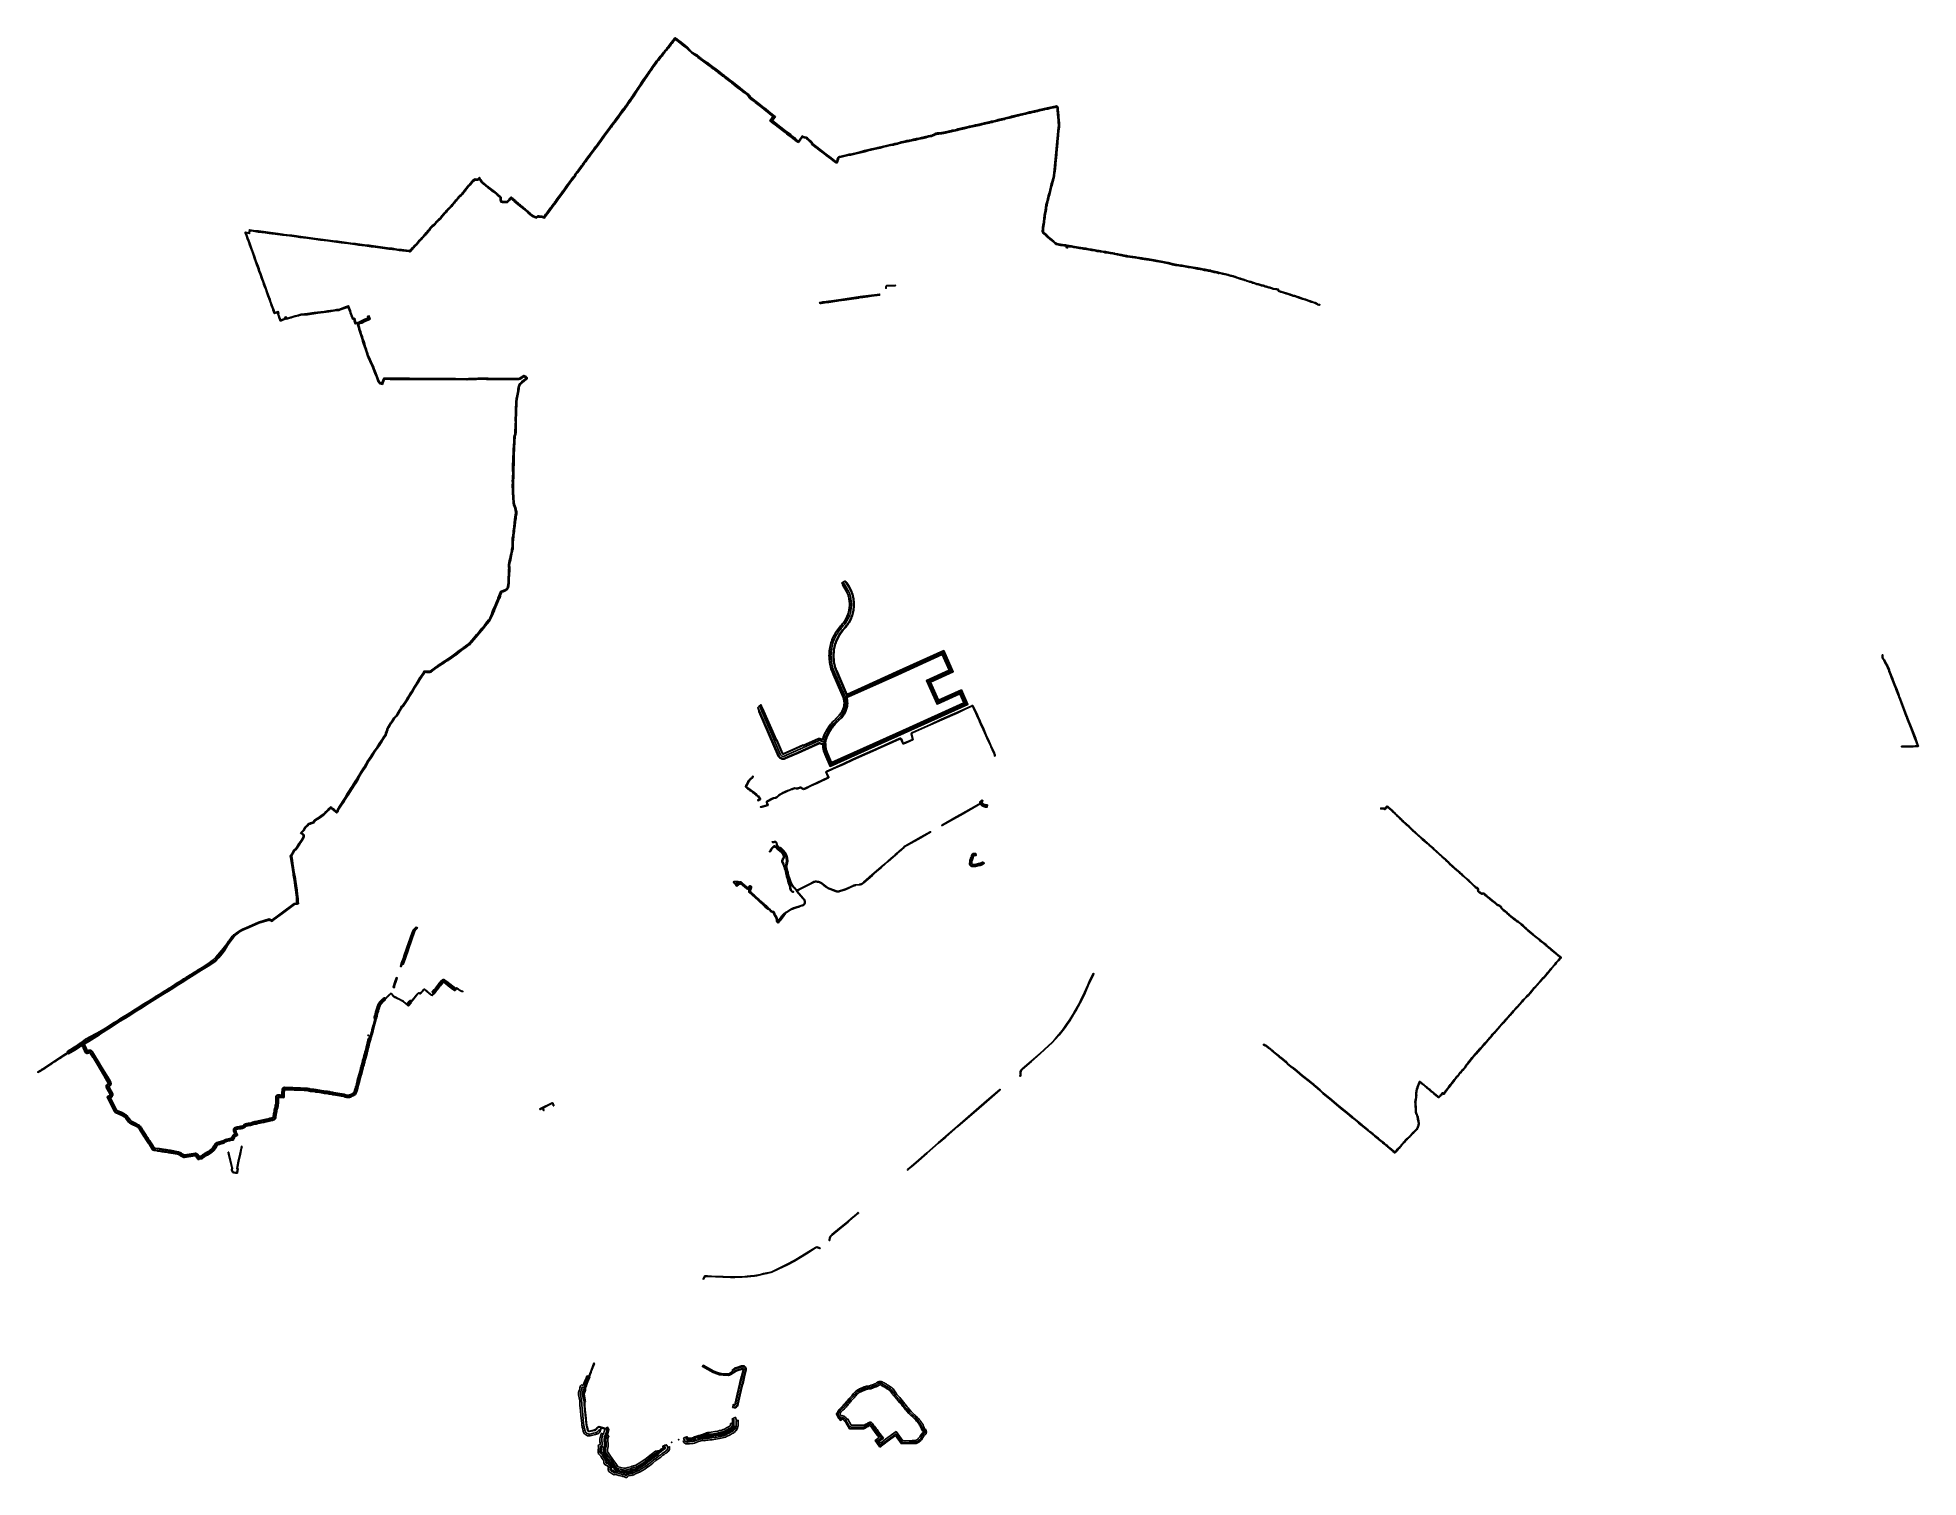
# Model space of a CAD drawing. Header units: inches. Extents: x 87993 to 113012, y 435073 to 454214.
import ezdxf

# ---------------------------------------------------------------- set-up
doc = ezdxf.new("R2010")
doc.units = ezdxf.units.IN
doc.header["$MEASUREMENT"] = 0
for name, color, linetype, true_color in [('As_waterkering_EDP', 7, 'Continuous', 0x05e8a7), ('As_waterkering_LDS', 7, 'Continuous', 0x05e8a7), ('As_waterkering_PLSA', 7, 'Continuous', 0x58e833), ('As_waterkering_Stormp', 7, 'Continuous', 0x58e833), ('As_waterkering_VWK', 7, 'Continuous', 0xace8be), ('As_waterkering_ZES', 7, 'Continuous', 0x00e84b), ('Bermen_VWK', 7, 'Continuous', 0x00e84b), ('Beschermingszone_EDP', 7, 'Continuous', 0x54e8d6), ('Beschermingszone_LDS', 7, 'Continuous', 0x54e8d6), ('Beschermingszone_PLSA', 7, 'Continuous', 0xa8e862), ('Beschermingszone_VWK', 7, 'Continuous', 0xa8e862), ('Beschermingszone_ZES', 7, 'Continuous', 0xfbe8ed), ('Grens_bebouwingsvrije_zone_EDP', 7, 'Continuous', 0x50e879), ('Grens_bebouwingsvrije_zone_ZES', 7, 'Continuous', 0xa4e805), ('Kernzone_EDP', 7, 'Continuous', 0xa4e805), ('Kernzone_LDS', 7, 'Continuous', 0xf7e890), ('Kernzone_PLSA', 7, 'Continuous', 0x4ce81c), ('Kernzone_Stormp', 7, 'Continuous', 0xa0e8a7), ('Kernzone_VWK', 7, 'Continuous', 0xa0e8a7), ('Kernzone_ZES', 7, 'Continuous', 0xf3e833), ('Kruinlijnen_VWK', 7, 'Continuous', 0x48e8be), ('Kunstwerken_EDP', 7, 'Continuous', 0x9ce84a), ('Kunstwerken_VWK', 7, 'Continuous', 0x9ce84a), ('Kunstwerken_ZES', 7, 'Continuous', 0xefe8d5), ('Referentiepunten_EDP', 7, 'Continuous', 0x44e861), ('Referentiepunten_LDS', 7, 'Continuous', 0x98e8ec), ('Referentiepunten_Stormp', 7, 'Continuous', 0xebe878), ('Referentiepunten_VWK', 7, 'Continuous', 0xebe878), ('Referentiepunten_ZES', 7, 'Continuous', 0xb0e81c)]:
    doc.layers.add(name, color=color, linetype=linetype, true_color=true_color)

msp = doc.modelspace()

# ---------------------------------------------------------------- linework, layer by layer
at = {"layer": 'As_waterkering_EDP'}
for points in [[(98735, 445448), (98730, 445461), (98730, 445461), (98720, 445484), (98716, 445492), (98594, 445772), (98594, 445772), (98586, 445791), (98579, 445811), (98573, 445830), (98567, 445850), (98562, 445870), (98557, 445891), (98554, 445911), (98552, 445928), (98550, 445945), (98548, 445963), (98548, 445980), (98547, 445997), (98548, 446018), (98549, 446038), (98551, 446059), (98553, 446080), (98557, 446100), (98561, 446120), (98566, 446141), (98572, 446161), (98578, 446180), (98585, 446200), (98593, 446219), (98602, 446238), (98611, 446257), (98621, 446275), (98632, 446293), (98643, 446310), (98655, 446327), (98667, 446344), (98680, 446360), (98694, 446375), (98706, 446388), (98718, 446401), (98729, 446415), (98740, 446429), (98750, 446444), (98759, 446459), (98767, 446474), (98776, 446490), (98783, 446506), (98790, 446522), (98796, 446538), (98801, 446555), (98806, 446572), (98810, 446589), (98813, 446607), (98815, 446624), (98817, 446642), (98818, 446659), (98819, 446677), (98818, 446695), (98817, 446713), (98815, 446731), (98813, 446749), (98809, 446767), (98805, 446785), (98800, 446803), (98794, 446820), (98788, 446837), (98780, 446854), (98773, 446870), (98773, 446870), (98710, 446976)], [(100037, 446036), (99429, 445762), (99012, 445573), (98735, 445448)], [(100341, 445360), (100272, 445513), (99968, 445377), (99842, 445658), (100146, 445794), (100037, 446036)], [(98455, 444861), (98455, 444861), (98457, 444868), (98457, 444868), (98463, 444888), (98470, 444907), (98478, 444927), (98486, 444946), (98495, 444964), (98505, 444982), (98515, 445000), (98525, 445018), (98537, 445035), (98549, 445052), (98561, 445068), (98575, 445084), (98588, 445099), (98603, 445114), (98638, 445151), (98673, 445188), (98683, 445198), (98692, 445209), (98700, 445221), (98708, 445232), (98714, 445243), (98721, 445254), (98726, 445266), (98731, 445278), (98735, 445291), (98739, 445303), (98742, 445316), (98744, 445329), (98746, 445342), (98747, 445355), (98748, 445368), (98747, 445382), (98746, 445395), (98744, 445409), (98742, 445422), (98739, 445435), (98735, 445448)], [(98546, 444553), (99116, 444810), (99600, 445027), (100341, 445360)], [(97595, 445330), (97877, 444681), (97877, 444681), (97879, 444676), (97882, 444672), (97886, 444668), (97890, 444665), (97895, 444663), (97900, 444661), (97905, 444659), (97910, 444659), (97915, 444659), (97920, 444660), (97925, 444662), (97925, 444662), (98094, 444738), (98382, 444867), (98382, 444867), (98385, 444868), (98388, 444869), (98391, 444869), (98394, 444869), (98397, 444868), (98397, 444868), (98432, 444858), (98444, 444854), (98444, 444854), (98445, 444854), (98447, 444854), (98448, 444854), (98449, 444855), (98451, 444855), (98452, 444856), (98453, 444857), (98454, 444858), (98455, 444859), (98455, 444861)], [(98455, 444861), (98455, 444851), (98455, 444842), (98456, 444832), (98458, 444823), (98458, 444814), (98458, 444800), (98459, 444787), (98461, 444773), (98463, 444760), (98466, 444747), (98470, 444734), (98474, 444721), (98479, 444709), (98484, 444697), (98484, 444697), (98546, 444553)]]:
    msp.add_lwpolyline(points, dxfattribs=at)
at = {"layer": 'As_waterkering_LDS'}
for points in [[(94728, 451825), (94738, 451838), (94742, 451844), (94752, 451858), (94768, 451879), (94782, 451898), (94795, 451917), (94809, 451935), (94823, 451954), (94836, 451971), (94849, 451990), (94864, 452009), (94878, 452028), (94891, 452047), (94905, 452065), (94932, 452101), (94946, 452119), (94955, 452131), (94960, 452138), (94973, 452156), (94987, 452175), (95000, 452193), (95013, 452212), (95027, 452230), (95041, 452249), (95055, 452268), (95069, 452287), (95069, 452288), (95083, 452307), (95097, 452326), (95112, 452345), (95133, 452375), (95137, 452380), (95136, 452382), (95136, 452386), (95136, 452386), (95149, 452403), (95160, 452418), (95165, 452424), (95172, 452434), (95173, 452434), (95176, 452435), (95178, 452434), (95191, 452452), (95194, 452457), (95204, 452469), (95217, 452488), (95231, 452506), (95244, 452525), (95258, 452544), (95271, 452562), (95285, 452581), (95298, 452600), (95312, 452618), (95314, 452622), (95319, 452628), (95338, 452653), (95352, 452673), (95367, 452691), (95381, 452710), (95396, 452729), (95410, 452748), (95424, 452767), (95431, 452777), (95437, 452785), (95451, 452804), (95464, 452823), (95478, 452842), (95492, 452861), (95506, 452880), (95520, 452899), (95547, 452937), (95561, 452955), (95575, 452974), (95589, 452993), (95602, 453012), (95631, 453051), (95645, 453070), (95659, 453089), (95670, 453103), (95685, 453123), (95700, 453142), (95714, 453161), (95728, 453181), (95743, 453200), (95757, 453219), (95771, 453239), (95782, 453253), (95785, 453258), (95799, 453277), (95814, 453296), (95828, 453316), (95843, 453335), (95857, 453354), (95869, 453373), (95893, 453409), (95906, 453428), (95919, 453447), (95931, 453465), (95944, 453483), (95956, 453502), (95969, 453520), (95981, 453539), (95994, 453558), (96007, 453577), (96015, 453589), (96019, 453596), (96032, 453615), (96045, 453634), (96057, 453653), (96070, 453672), (96083, 453691), (96097, 453710), (96110, 453729), (96136, 453767), (96149, 453786), (96158, 453799), (96175, 453825), (96188, 453844), (96202, 453863), (96216, 453883), (96231, 453902), (96246, 453921), (96257, 453934), (96262, 453940), (96264, 453942), (96278, 453959), (96293, 453979), (96299, 453985), (96309, 453998), (96311, 454001), (96325, 454018), (96341, 454037), (96345, 454043), (96356, 454056), (96388, 454095), (96390, 454097), (96403, 454114), (96433, 454152), (96444, 454166), (96457, 454184), (96470, 454202), (96470, 454202)], [(96470, 454202), (96495, 454184), (96514, 454170), (96532, 454158), (96554, 454142), (96570, 454129), (96593, 454111), (96600, 454105), (96607, 454100), (96616, 454093), (96621, 454089), (96628, 454083), (96633, 454078), (96641, 454068), (96654, 454053), (96664, 454044), (96674, 454034), (96680, 454029), (96700, 454013), (96708, 454007), (96719, 454000), (96737, 453989), (96751, 453980), (96766, 453971), (96779, 453963), (96782, 453960), (96784, 453956), (96786, 453953), (96788, 453951), (96792, 453947), (96797, 453943), (96819, 453928), (96824, 453923), (96846, 453907), (96859, 453897), (96874, 453888), (96894, 453877), (96899, 453873), (96917, 453859), (96934, 453846), (96949, 453833), (96964, 453821), (96973, 453815), (96997, 453795), (97023, 453776), (97034, 453767), (97057, 453751), (97093, 453726), (97128, 453699), (97161, 453673), (97197, 453646), (97231, 453619), (97264, 453593), (97298, 453567), (97334, 453539), (97369, 453512), (97403, 453485), (97433, 453462), (97450, 453449), (97465, 453423), (97506, 453391), (97584, 453328), (97665, 453266), (97733, 453211), (97792, 453165), (97752, 453110), (97779, 453089), (97854, 453031), (97932, 452970), (98012, 452907), (98064, 452867), (98087, 452847), (98102, 452833), (98111, 452830), (98135, 452858), (98163, 452899), (98173, 452893)], [(98173, 452893), (98214, 452883), (98225, 452876), (98236, 452868), (98249, 452858), (98255, 452851), (98262, 452844), (98270, 452836), (98284, 452825), (98289, 452821), (98292, 452817), (98292, 452811), (98293, 452805), (98295, 452801), (98299, 452798), (98315, 452785), (98346, 452761), (98377, 452737), (98410, 452713), (98439, 452691), (98455, 452679), (98476, 452663), (98509, 452637), (98541, 452612), (98577, 452585), (98605, 452564), (98611, 452560), (98620, 452558), (98626, 452558), (98628, 452561), (98631, 452568), (98635, 452581), (98637, 452590), (98642, 452611), (98644, 452615), (98647, 452619), (98650, 452622), (98654, 452625), (98662, 452628), (98676, 452632), (98706, 452638), (98736, 452645), (98771, 452654), (98789, 452658), (98802, 452659), (98814, 452661), (98846, 452669), (98884, 452678), (98921, 452687), (98957, 452696), (98997, 452705), (99028, 452713), (99056, 452719), (99083, 452726), (99109, 452732), (99135, 452738), (99160, 452744), (99186, 452750), (99213, 452756), (99238, 452763), (99264, 452769), (99289, 452774), (99313, 452780), (99338, 452787), (99376, 452793), (99469, 452817), (99532, 452832), (99602, 452847), (99633, 452854), (99659, 452860), (99714, 452872), (99775, 452886), (99842, 452902), (99870, 452908), (99893, 452913), (99901, 452916), (99923, 452925), (99944, 452936), (99957, 452939), (99967, 452941), (100000, 452944), (100018, 452945), (100033, 452947), (100049, 452949), (100067, 452953), (100106, 452962), (100146, 452971), (100199, 452983), (100260, 452999), (100317, 453013), (100337, 453016), (100357, 453021), (100374, 453025), (100391, 453030), (100454, 453042), (100472, 453046), (100506, 453055), (100555, 453066), (100595, 453076), (100638, 453085), (100684, 453096), (100729, 453107), (100772, 453118), (100818, 453129), (100862, 453139), (100906, 453150), (100929, 453156), (100951, 453163), (100967, 453168), (100996, 453174), (101020, 453180), (101036, 453183), (101087, 453194), (101132, 453205), (101178, 453216), (101223, 453226), (101268, 453236), (101313, 453247), (101357, 453257), (101401, 453268), (101446, 453278), (101490, 453287), (101523, 453294), (101535, 453297), (101546, 453299), (101553, 453297), (101557, 453292)], [(101557, 453292), (101559, 453286), (101561, 453277), (101563, 453254), (101566, 453223), (101569, 453191), (101571, 453158), (101574, 453125), (101576, 453109), (101577, 453099), (101578, 453085), (101580, 453067), (101580, 453056), (101580, 453044), (101579, 453033), (101576, 453014), (101574, 452991), (101570, 452958), (101566, 452921), (101564, 452888), (101560, 452855), (101558, 452822), (101555, 452790), (101552, 452758), (101549, 452724), (101546, 452691), (101543, 452656), (101540, 452631), (101538, 452613), (101537, 452601), (101535, 452577), (101533, 452551), (101530, 452523), (101529, 452505), (101527, 452480), (101524, 452454), (101520, 452426), (101516, 452396), (101512, 452375), (101503, 452336), (101495, 452306), (101488, 452277), (101479, 452245), (101471, 452213), (101463, 452181), (101455, 452148), (101447, 452119), (101438, 452087), (101429, 452053), (101421, 452020), (101414, 451988), (101403, 451915), (101395, 451872), (101387, 451819), (101381, 451779), (101369, 451692), (101365, 451651), (101364, 451641), (101366, 451631), (101376, 451617), (101413, 451585), (101474, 451531), (101534, 451478), (101551, 451470), (101583, 451463), (101605, 451459), (101632, 451454), (101651, 451453), (101667, 451453), (101679, 451448), (101686, 451445), (101681, 451430), (101683, 451427), (101683, 451427)], [(93815, 452331), (93843, 452328), (93847, 452330), (93858, 452340), (93868, 452350), (93869, 452350), (93871, 452347), (93873, 452345), (93876, 452339), (93890, 452321), (93895, 452310), (93901, 452299), (93918, 452285), (93942, 452266), (93964, 452247), (93986, 452229), (94010, 452210), (94030, 452194), (94042, 452186), (94054, 452177), (94055, 452176), (94081, 452158), (94097, 452146), (94099, 452145), (94104, 452137)], [(92986, 451421), (92989, 451425), (92989, 451425), (92991, 451427), (92992, 451428), (92993, 451429), (92994, 451430), (92995, 451432), (92998, 451434), (92998, 451435), (92998, 451435), (92998, 451435), (92999, 451436), (92999, 451436), (93000, 451437), (93000, 451437), (93000, 451437), (93003, 451441), (93004, 451442), (93004, 451442), (93005, 451442), (93005, 451443), (93005, 451443), (93006, 451444), (93007, 451444), (93007, 451445), (93007, 451445), (93007, 451445), (93013, 451451), (93020, 451458), (93024, 451462), (93028, 451466), (93048, 451489), (93068, 451511), (93078, 451522), (93088, 451533), (93089, 451534), (93106, 451553), (93125, 451574), (93144, 451595), (93164, 451616), (93175, 451628), (93183, 451639), (93183, 451639), (93199, 451661), (93216, 451682), (93228, 451696), (93228, 451696), (93246, 451712), (93267, 451731), (93275, 451739), (93288, 451753), (93307, 451775), (93313, 451782), (93325, 451793), (93336, 451799), (93344, 451806), (93349, 451810), (93352, 451814), (93358, 451823), (93368, 451837), (93374, 451844), (93376, 451847), (93383, 451855), (93388, 451862), (93389, 451863), (93396, 451873), (93401, 451880), (93403, 451882), (93411, 451890), (93420, 451898), (93424, 451902), (93431, 451911), (93434, 451914), (93448, 451930), (93451, 451933), (93465, 451947), (93473, 451953), (93485, 451967), (93503, 451987), (93521, 452008), (93538, 452029), (93556, 452052), (93575, 452073), (93579, 452078), (93592, 452093), (93609, 452109), (93630, 452129), (93638, 452138), (93647, 452147), (93658, 452160), (93667, 452171), (93682, 452192), (93699, 452214), (93702, 452218), (93713, 452233), (93714, 452234), (93732, 452253), (93750, 452273), (93753, 452276), (93761, 452287), (93768, 452296), (93779, 452308), (93781, 452311), (93791, 452318), (93811, 452330), (93812, 452331), (93815, 452331), (93815, 452331)], [(94104, 452137), (94108, 452132), (94110, 452130), (94120, 452122), (94135, 452110), (94138, 452107), (94154, 452093), (94155, 452092), (94156, 452091), (94156, 452091), (94156, 452088), (94155, 452080), (94155, 452075), (94155, 452071), (94156, 452066), (94157, 452057), (94158, 452054), (94160, 452048), (94161, 452044), (94162, 452041), (94164, 452034), (94172, 452033), (94175, 452033), (94188, 452032), (94202, 452031), (94212, 452031), (94217, 452032), (94232, 452032), (94239, 452033), (94241, 452034), (94246, 452040), (94258, 452053), (94275, 452072), (94289, 452088)], [(94289, 452088), (94303, 452076), (94323, 452059), (94347, 452039), (94362, 452026), (94380, 452012), (94404, 451992), (94425, 451974), (94444, 451957), (94465, 451940), (94485, 451923), (94505, 451906), (94527, 451887), (94549, 451869), (94571, 451850), (94580, 451843), (94618, 451831), (94629, 451828), (94635, 451834), (94639, 451837), (94643, 451838), (94648, 451840), (94652, 451839), (94680, 451838), (94693, 451839), (94704, 451836), (94708, 451835), (94712, 451833), (94723, 451827), (94727, 451825), (94728, 451825)], [(94500, 449685), (94498, 449693), (94496, 449697), (94463, 449716), (94408, 449680), (94393, 449675), (94367, 449676), (94323, 449676), (94289, 449676), (94255, 449676), (94220, 449676), (94184, 449676), (94150, 449676), (94114, 449676), (94079, 449676), (94043, 449676), (94007, 449677), (93997, 449677), (93939, 449680), (93902, 449682), (93885, 449681), (93831, 449676), (93798, 449676), (93765, 449676), (93730, 449676), (93704, 449670), (93671, 449671), (93639, 449672), (93606, 449672), (93573, 449673), (93541, 449674), (93507, 449675), (93472, 449676), (93435, 449676), (93399, 449676), (93363, 449676), (93329, 449676), (93293, 449677), (93257, 449677), (93221, 449677), (93150, 449677), (93114, 449677), (93027, 449677), (92978, 449678), (92929, 449678), (92881, 449678), (92830, 449678), (92781, 449678), (92731, 449678), (92682, 449679), (92601, 449679), (92583, 449629), (92576, 449612), (92552, 449620), (92546, 449623), (92542, 449626), (92538, 449630), (92535, 449634), (92531, 449641), (92517, 449679), (92504, 449709), (92490, 449744), (92480, 449772), (92464, 449814), (92448, 449848), (92433, 449883), (92417, 449919), (92401, 449956), (92385, 449992), (92382, 450001), (92373, 450026), (92362, 450061), (92351, 450095), (92340, 450130), (92329, 450164), (92318, 450199), (92306, 450234), (92296, 450269), (92284, 450304), (92272, 450341), (92266, 450361), (92264, 450374), (92260, 450389), (92257, 450399), (92270, 450412), (92283, 450419), (92311, 450431), (92368, 450457), (92410, 450475), (92400, 450507), (92391, 450504), (92393, 450494), (92390, 450483), (92384, 450478), (92353, 450464), (92309, 450444), (92274, 450428), (92246, 450415), (92223, 450413), (92205, 450476), (92184, 450475), (92181, 450483), (92178, 450492), (92175, 450502), (92171, 450511), (92168, 450520), (92165, 450529), (92162, 450538), (92158, 450547), (92155, 450556), (92152, 450565), (92149, 450573), (92146, 450582), (92142, 450591), (92139, 450600), (92136, 450609), (92133, 450618), (92130, 450627), (92127, 450633), (92125, 450639), (92114, 450636), (92101, 450631), (92088, 450626), (92075, 450621), (92062, 450617), (92049, 450612), (92038, 450608), (92036, 450608), (92025, 450604), (92008, 450598), (91999, 450594), (91988, 450593), (91969, 450590), (91948, 450587), (91932, 450585), (91918, 450583), (91880, 450578), (91847, 450574), (91810, 450569), (91773, 450564), (91737, 450559), (91736, 450559), (91698, 450554), (91660, 450550), (91621, 450545), (91583, 450540), (91545, 450535), (91506, 450530), (91500, 450529), (91447, 450515), (91436, 450512), (91398, 450501), (91360, 450491), (91322, 450480), (91303, 450475), (91297, 450492), (91288, 450489), (91292, 450476), (91254, 450462), (91223, 450450), (91217, 450466), (91208, 450492), (91198, 450518), (91189, 450544), (91186, 450550), (91193, 450552), (91188, 450566), (91163, 450557), (91143, 450550), (91132, 450579), (91124, 450603), (91120, 450614), (91110, 450642), (91097, 450678), (91087, 450705), (91075, 450737), (91064, 450769), (91053, 450801), (91041, 450832), (91030, 450864), (91019, 450895), (91007, 450927), (90996, 450957), (90985, 450988), (90974, 451020), (90963, 451051), (90951, 451083), (90940, 451114), (90929, 451145), (90918, 451176), (90906, 451208), (90895, 451239), (90884, 451269), (90874, 451298), (90852, 451360), (90841, 451390), (90830, 451421), (90818, 451453), (90807, 451484), (90796, 451515), (90785, 451546), (90774, 451577), (90763, 451608), (90756, 451626), (90807, 451618), (90807, 451619), (90812, 451653), (90971, 451631), (91092, 451616), (91212, 451600), (91325, 451586), (91441, 451571), (91557, 451555), (91673, 451540), (91789, 451525), (91905, 451510), (92018, 451496), (92133, 451481), (92245, 451467), (92358, 451451), (92472, 451436), (92576, 451424), (92643, 451414), (92698, 451407), (92815, 451392), (92931, 451377), (92945, 451375), (92945, 451375), (92945, 451375), (92956, 451388), (92960, 451392), (92960, 451392), (92961, 451393), (92973, 451407), (92974, 451408), (92975, 451409), (92985, 451420), (92985, 451421), (92985, 451421), (92986, 451421)], [(101683, 451427), (101683, 451427), (101686, 451427), (101689, 451432), (101694, 451445), (101696, 451446), (101697, 451447), (101713, 451446), (101752, 451440), (101763, 451438), (101783, 451434), (101820, 451426), (101846, 451422), (101861, 451420), (101903, 451415), (101945, 451408), (101986, 451400), (102011, 451395), (102028, 451394), (102068, 451387), (102110, 451380), (102151, 451373), (102192, 451366), (102233, 451359), (102274, 451352), (102316, 451344), (102357, 451336), (102387, 451330), (102426, 451322), (102430, 451321), (102433, 451320), (102440, 451319), (102446, 451318), (102460, 451315), (102511, 451307), (102553, 451300), (102595, 451294), (102636, 451288), (102676, 451282), (102717, 451276), (102757, 451270), (102797, 451263), (102864, 451251), (102878, 451249), (102920, 451241), (102961, 451233), (103002, 451226), (103043, 451216), (103086, 451206), (103126, 451198), (103157, 451194), (103190, 451189), (103224, 451184), (103261, 451177), (103302, 451170), (103339, 451163), (103372, 451157), (103425, 451146)], [(103425, 451146), (103425, 451146), (103425, 451146), (103443, 451143), (103459, 451140), (103475, 451137), (103491, 451134), (103507, 451131), (103522, 451128), (103538, 451126), (103554, 451123), (103569, 451120), (103585, 451116), (103601, 451113), (103616, 451109), (103632, 451106), (103647, 451102), (103663, 451099), (103678, 451095), (103705, 451089), (103711, 451088)], [(103711, 451088), (103753, 451078), (103811, 451064), (103829, 451060), (103838, 451056), (103838, 451056)], [(103838, 451056), (103858, 451051), (103881, 451046), (103914, 451035), (103948, 451023), (103967, 451018), (103995, 451009), (104004, 451005), (104014, 451002), (104049, 450991), (104072, 450984), (104096, 450976), (104131, 450965), (104176, 450951), (104224, 450936), (104246, 450929), (104264, 450923), (104269, 450922), (104276, 450920), (104282, 450920), (104289, 450920), (104293, 450919), (104300, 450918), (104304, 450916), (104308, 450914), (104313, 450911), (104318, 450909), (104322, 450907), (104327, 450905), (104332, 450904), (104358, 450897), (104384, 450890), (104429, 450876)], [(104429, 450876), (104496, 450865), (104496, 450857), (104498, 450850), (104503, 450846), (104532, 450837), (104581, 450821), (104644, 450800), (104675, 450791), (104682, 450789), (104733, 450773), (104789, 450755), (104842, 450736), (104868, 450727), (104899, 450716), (104958, 450696), (104994, 450684), (105007, 450676), (105021, 450668), (105043, 450661), (105044, 450660), (105044, 450660), (105046, 450660), (105046, 450660)], [(94347, 448936), (94348, 448940), (94349, 448948), (94350, 448952), (94350, 448956), (94350, 448965), (94350, 448970), (94350, 448971), (94350, 448984), (94350, 448998), (94350, 449013), (94350, 449028), (94351, 449053), (94351, 449067), (94351, 449081), (94352, 449104), (94353, 449129), (94354, 449154), (94354, 449178), (94355, 449203), (94356, 449228), (94357, 449253), (94358, 449278), (94358, 449303), (94360, 449329), (94361, 449344), (94363, 449380), (94366, 449405), (94376, 449461), (94376, 449461), (94386, 449514), (94388, 449524), (94390, 449538), (94392, 449551), (94392, 449551), (94392, 449556), (94394, 449566), (94395, 449572), (94398, 449582), (94399, 449586), (94402, 449592), (94403, 449594), (94404, 449597), (94406, 449599), (94406, 449600), (94410, 449605), (94410, 449606), (94415, 449613), (94417, 449616), (94421, 449620), (94425, 449624), (94433, 449631), (94449, 449644), (94459, 449652), (94466, 449658), (94478, 449668), (94500, 449685)], [(94237, 446881), (94240, 446886), (94243, 446893), (94245, 446897), (94249, 446904), (94250, 446910), (94252, 446916), (94253, 446919), (94254, 446923), (94255, 446928), (94255, 446933), (94256, 446940), (94257, 446957), (94258, 446977), (94258, 446987), (94259, 446999), (94260, 447017), (94260, 447023), (94261, 447042), (94262, 447063), (94263, 447084), (94264, 447103), (94265, 447123), (94266, 447141), (94267, 447147), (94267, 447152), (94267, 447162), (94267, 447167), (94264, 447188), (94264, 447199), (94264, 447205), (94265, 447211), (94266, 447218), (94268, 447228), (94273, 447250), (94278, 447271), (94283, 447293), (94287, 447313), (94292, 447334), (94296, 447355), (94300, 447374), (94303, 447386), (94305, 447396), (94307, 447416), (94310, 447435), (94311, 447442), (94311, 447452), (94311, 447465), (94311, 447472), (94312, 447492), (94313, 447511), (94314, 447530), (94316, 447550), (94319, 447570), (94321, 447589), (94323, 447608), (94326, 447628), (94327, 447638), (94328, 447644), (94331, 447675), (94331, 447679), (94333, 447691), (94335, 447713), (94338, 447735), (94339, 447747), (94341, 447757), (94344, 447779), (94347, 447801), (94350, 447823), (94354, 447845), (94356, 447867), (94360, 447886), (94360, 447891), (94360, 447898), (94359, 447909), (94359, 447914), (94358, 447920), (94357, 447927), (94355, 447936), (94353, 447946), (94349, 447958), (94345, 447967), (94336, 447988), (94333, 447997), (94330, 448008), (94327, 448021), (94325, 448030), (94325, 448038), (94324, 448043), (94323, 448066), (94322, 448076), (94321, 448097), (94320, 448119), (94319, 448140), (94317, 448169), (94317, 448185), (94316, 448206), (94316, 448228), (94316, 448251), (94316, 448273), (94316, 448295), (94316, 448317), (94316, 448340), (94317, 448361), (94318, 448384), (94318, 448405), (94319, 448427), (94320, 448449), (94321, 448492), (94322, 448514), (94323, 448536), (94324, 448559), (94325, 448580), (94325, 448600), (94326, 448639), (94327, 448644), (94327, 448665), (94328, 448686), (94329, 448707), (94330, 448729), (94330, 448750), (94331, 448770), (94332, 448790), (94333, 448806), (94333, 448825), (94334, 448845), (94337, 448882), (94338, 448899), (94340, 448918), (94341, 448925), (94344, 448931), (94347, 448936), (94347, 448936)], [(93140, 445785), (93143, 445785), (93147, 445785), (93150, 445785), (93163, 445783), (93168, 445782), (93177, 445781), (93185, 445781), (93191, 445781), (93196, 445780), (93199, 445780), (93205, 445781), (93211, 445782), (93214, 445783), (93220, 445785), (93225, 445787), (93229, 445789), (93233, 445791), (93238, 445795), (93246, 445801), (93259, 445812), (93271, 445822), (93284, 445832), (93298, 445843), (93304, 445847), (93311, 445852), (93326, 445862), (93341, 445872), (93355, 445880), (93365, 445887), (93379, 445895), (93399, 445906), (93412, 445916), (93418, 445921), (93426, 445926), (93442, 445937), (93457, 445947), (93464, 445951), (93473, 445957), (93486, 445966), (93497, 445973), (93515, 445987), (93528, 445996), (93543, 446008), (93558, 446019), (93567, 446026), (93577, 446033), (93587, 446040), (93600, 446049), (93623, 446067), (93638, 446078), (93652, 446089), (93668, 446101), (93682, 446112), (93697, 446123), (93708, 446131), (93721, 446140), (93741, 446154), (93749, 446161), (93754, 446166), (93758, 446171), (93768, 446182), (93777, 446193), (93786, 446204), (93795, 446215), (93805, 446227), (93814, 446238), (93824, 446250), (93833, 446261), (93842, 446273), (93852, 446284), (93862, 446296), (93872, 446308), (93881, 446320), (93891, 446332), (93900, 446343), (93910, 446355), (93920, 446366), (93929, 446378), (93939, 446389), (93948, 446401), (93958, 446412), (93969, 446425), (93979, 446437), (93984, 446443), (93988, 446448), (93993, 446454), (93998, 446461), (94006, 446472), (94009, 446475), (94019, 446502), (94021, 446506), (94026, 446518), (94031, 446530), (94036, 446542), (94042, 446554), (94047, 446566), (94052, 446578), (94057, 446590), (94061, 446602), (94067, 446614), (94072, 446626), (94077, 446639), (94082, 446650), (94088, 446663), (94093, 446675), (94098, 446687), (94102, 446699), (94108, 446711), (94113, 446723), (94118, 446735), (94123, 446746), (94128, 446758), (94134, 446770), (94139, 446782), (94142, 446792), (94145, 446802), (94148, 446812), (94152, 446821), (94157, 446833), (94161, 446841), (94164, 446845), (94168, 446848), (94174, 446851), (94180, 446854), (94197, 446861), (94211, 446866), (94215, 446868), (94237, 446881)], [(92629, 444966), (92648, 445027), (92691, 445097), (92734, 445166), (92766, 445197), (92805, 445264), (92836, 445320), (92842, 445322), (92848, 445324), (92852, 445327), (92856, 445333), (92863, 445343), (92913, 445423), (92975, 445522), (92997, 445558), (93037, 445624), (93068, 445674), (93103, 445730), (93117, 445747), (93126, 445759), (93140, 445785)], [(91441, 443444), (91483, 443507), (91527, 443573), (91529, 443577), (91531, 443582), (91532, 443586), (91533, 443590), (91533, 443594), (91533, 443600), (91532, 443611), (91501, 443638), (91500, 443641), (91501, 443644), (91514, 443657), (91537, 443680), (91544, 443696), (91571, 443733), (91606, 443761), (91617, 443766), (91658, 443778), (91686, 443809), (91711, 443827), (91718, 443830), (91795, 443883), (91892, 443979), (91893, 443978), (91893, 443978), (91901, 443973), (91920, 443960), (91931, 443951), (91972, 443917), (91982, 443932), (91983, 443933), (91983, 443934), (91988, 443943), (91988, 443943), (91988, 443945), (91992, 443954), (91996, 443963), (91998, 443967), (92003, 443974), (92030, 444017), (92040, 444033), (92063, 444070), (92145, 444200), (92333, 444498), (92344, 444516), (92356, 444535), (92385, 444587), (92393, 444601), (92434, 444661), (92463, 444706), (92484, 444739), (92504, 444764), (92547, 444829), (92558, 444846), (92623, 444944), (92629, 444966)], [(90607, 442276), (90607, 442276), (90641, 442306), (90682, 442334), (90721, 442356), (90806, 442389), (90936, 442449), (90982, 442463), (91074, 442490), (91110, 442473), (91117, 442480), (91408, 442695), (91445, 442702), (91445, 442725), (91445, 442727), (91445, 442744), (91445, 442746), (91443, 442780), (91440, 442819), (91432, 442883), (91423, 442941), (91411, 443014), (91401, 443083), (91400, 443085), (91399, 443092), (91378, 443225), (91361, 443330), (91407, 443408), (91432, 443430), (91441, 443444)], [(88383, 440710), (88579, 440833), (88583, 440835), (88584, 440836), (88589, 440839), (90317, 441924), (90347, 441945), (90380, 441974), (90398, 441993), (90436, 442041), (90478, 442098), (90527, 442171), (90587, 442253), (90607, 442276)], [(88002, 440460), (88003, 440461), (88005, 440462), (88173, 440572), (88383, 440710)]]:
    msp.add_lwpolyline(points, dxfattribs=at)
at = {"layer": 'As_waterkering_PLSA'}
for points in [[(99403, 450917), (99398, 450918), (99396, 450917), (99386, 450917), (99382, 450916), (99373, 450916), (99362, 450916), (99349, 450916), (99317, 450917), (99310, 450917), (99301, 450916), (99294, 450916), (99291, 450915), (99289, 450914), (99287, 450912), (99285, 450911), (99283, 450909), (99281, 450905), (99280, 450902), (99280, 450898), (99280, 450892), (99279, 450885), (99279, 450882)], [(98816, 450744), (98726, 450731), (98651, 450721), (98516, 450702), (98470, 450696), (98443, 450692), (98420, 450689), (98399, 450686)], [(99194, 450796), (99162, 450792), (99087, 450782), (98971, 450766), (98950, 450765), (98920, 450762), (98914, 450758), (98819, 450744), (98816, 450744)], [(112792, 444791), (112860, 444791), (112940, 444792), (112968, 444794), (113006, 444797), (112971, 444890), (112970, 444892), (112919, 445026), (112863, 445167), (112860, 445177), (112855, 445189), (112767, 445419), (112755, 445447), (112749, 445465), (112717, 445555), (112715, 445560), (112707, 445579), (112695, 445610), (112671, 445670), (112660, 445699), (112649, 445727), (112645, 445739), (112624, 445793), (112621, 445801), (112611, 445827), (112606, 445842), (112596, 445865), (112583, 445886), (112569, 445907), (112555, 445940), (112539, 445956), (112535, 445974), (112534, 445986), (112534, 445991), (112533, 446007)], [(97575, 444074), (97605, 444089), (97600, 444102), (97587, 444118), (97576, 444127), (97555, 444145), (97524, 444172), (97490, 444196), (97462, 444215), (97436, 444236), (97422, 444248), (97416, 444253), (97415, 444257), (97434, 444297), (97454, 444335), (97462, 444345), (97478, 444360), (97499, 444377), (97504, 444385), (97506, 444389)], [(98513, 444375), (98364, 444307), (98282, 444270), (98206, 444232), (98192, 444227), (98182, 444224), (98173, 444226), (98148, 444243)], [(97821, 444112), (97807, 444108), (97783, 444103), (97771, 444099), (97694, 444057), (97691, 444053), (97691, 444048), (97699, 444030), (97707, 444010), (97628, 443986), (97608, 443985)], [(100550, 444042), (100485, 444003), (100272, 443883), (100215, 443850), (100023, 443742)], [(106728, 443279), (106723, 443284), (106675, 443326), (106561, 443428), (106560, 443429), (106514, 443471), (106506, 443478), (106480, 443501), (106472, 443507), (106467, 443511), (106461, 443516), (106452, 443523), (106441, 443534), (106414, 443557), (106409, 443561), (106404, 443566), (106399, 443572), (106396, 443575), (106317, 443646), (106306, 443655), (106301, 443660), (106299, 443662), (106295, 443666), (106287, 443673), (106231, 443724), (106217, 443738), (106214, 443742), (106208, 443747), (106198, 443756), (106187, 443767), (106165, 443787), (106150, 443801), (106136, 443815), (106118, 443832), (106104, 443844), (106092, 443856), (106076, 443870), (106054, 443891), (106047, 443900), (106045, 443902), (106031, 443914), (106020, 443924), (105985, 443957), (105954, 443986), (105953, 443986), (105953, 443986), (105949, 443984), (105949, 443984), (105944, 443989), (105940, 443986), (105938, 443985), (105917, 443957), (105898, 443964), (105860, 443964)], [(99445, 443386), (99451, 443392), (99486, 443422), (99519, 443452), (99538, 443466), (99554, 443476), (99709, 443563), (99870, 443653)], [(98046, 442852), (98043, 442856), (98037, 442859), (98036, 442859), (98028, 442862), (98024, 442866), (98021, 442869), (98017, 442872), (98012, 442878), (98011, 442881), (98007, 442889), (98006, 442894), (98004, 442901), (98004, 442903), (98003, 442918), (98003, 442923), (98001, 442928), (98000, 442931), (97996, 442941), (97991, 442956), (97990, 442959), (97990, 442961), (97988, 442964), (97987, 442967), (97986, 442968), (97982, 442979), (97980, 442985), (97975, 443001), (97976, 443007), (97973, 443015), (97972, 443020), (97968, 443034), (97965, 443043), (97961, 443058), (97957, 443077), (97954, 443083), (97953, 443088), (97952, 443096), (97951, 443097), (97949, 443115), (97948, 443121), (97946, 443127), (97944, 443136), (97940, 443147), (97939, 443151), (97938, 443154), (97937, 443157), (97932, 443167), (97927, 443189), (97919, 443211), (97913, 443227), (97902, 443250), (97899, 443259), (97898, 443264), (97898, 443269), (97899, 443274), (97901, 443282), (97903, 443291), (97907, 443299), (97913, 443307), (97916, 443311), (97917, 443314), (97918, 443318), (97918, 443322), (97918, 443328), (97917, 443334), (97915, 443339), (97910, 443354), (97908, 443359), (97903, 443366), (97899, 443371), (97894, 443376), (97889, 443381), (97869, 443400), (97846, 443420), (97841, 443424), (97836, 443429), (97829, 443436), (97817, 443448), (97807, 443456), (97798, 443460), (97796, 443461), (97794, 443461), (97790, 443460), (97787, 443459), (97783, 443456), (97771, 443445), (97768, 443442), (97766, 443440), (97765, 443438), (97760, 443433), (97755, 443427), (97752, 443421), (97746, 443409), (97744, 443405), (97740, 443397), (97738, 443395), (97737, 443395), (97736, 443394), (97735, 443394), (97730, 443396)], [(93030, 442380), (93029, 442381), (93028, 442381), (93027, 442382), (93026, 442382), (93001, 442358), (93001, 442358), (92994, 442351), (92992, 442348), (92984, 442323), (92979, 442314), (92906, 442103), (92906, 442101), (92876, 442015), (92865, 441984), (92864, 441980), (92836, 441901), (92835, 441897), (92832, 441888), (92824, 441866)], [(92847, 441901), (92875, 441980), (92906, 442068), (92907, 442073), (92916, 442097), (92917, 442100), (92965, 442237), (92967, 442243), (93002, 442344), (93002, 442345), (93003, 442346), (93003, 442347), (93004, 442348), (93005, 442349), (93005, 442350), (93006, 442351), (93007, 442352), (93030, 442375), (93032, 442377), (93031, 442378), (93031, 442379), (93030, 442380), (93030, 442380)], [(108254, 441981), (108252, 441984), (108250, 441987), (108244, 441992), (108208, 442022), (108188, 442039), (108144, 442075), (108121, 442095), (108108, 442105), (108088, 442122), (108079, 442131), (108069, 442140), (108057, 442151), (108038, 442166), (108017, 442181), (107992, 442201), (107975, 442215), (107929, 442253), (107885, 442288), (107840, 442326), (107811, 442349), (107801, 442359), (107795, 442363), (107786, 442374), (107779, 442382), (107767, 442392), (107754, 442404), (107731, 442423)], [(107363, 440978), (107414, 441035), (107445, 441069), (107491, 441120), (107506, 441136), (107530, 441164), (107551, 441189), (107578, 441219), (107610, 441254), (107622, 441269), (107636, 441282), (107674, 441325), (107740, 441401), (107755, 441417), (107791, 441457), (107820, 441485), (107844, 441511), (107872, 441542), (107905, 441581), (107973, 441657), (108024, 441715), (108067, 441765), (108086, 441788), (108106, 441811), (108119, 441825), (108126, 441837), (108175, 441891), (108179, 441894), (108195, 441915), (108198, 441920), (108220, 441945), (108247, 441974), (108253, 441979), (108254, 441981)], [(92771, 441717), (92754, 441671), (92728, 441591), (92739, 441587)], [(101062, 440409), (101069, 440420), (101070, 440432), (101068, 440445), (101068, 440462), (101071, 440474), (101079, 440488), (101092, 440502), (101211, 440605), (101329, 440707), (101442, 440812), (101487, 440853), (101532, 440902), (101579, 440956), (101628, 441015), (101658, 441055), (101685, 441095), (101719, 441146), (101772, 441227), (101801, 441278), (101860, 441385), (101872, 441408), (101922, 441518), (101967, 441615), (101987, 441660), (102035, 441760), (102039, 441770)], [(107010, 440566), (107022, 440583), (107031, 440594), (107058, 440626), (107076, 440650), (107089, 440667), (107098, 440676), (107123, 440704), (107156, 440739), (107183, 440771), (107202, 440792), (107229, 440823), (107249, 440845), (107261, 440859)], [(107261, 440859), (107261, 440859), (107270, 440867), (107277, 440875), (107288, 440891), (107296, 440900), (107300, 440904), (107307, 440913), (107332, 440942), (107346, 440960), (107363, 440978)], [(104301, 440828), (104313, 440823), (104317, 440821), (104325, 440817), (104338, 440809), (104338, 440809), (104344, 440805), (104348, 440803), (104371, 440784), (104379, 440778), (104393, 440765), (104396, 440763), (104401, 440759), (104411, 440751), (104426, 440738), (104434, 440732), (104439, 440728), (104442, 440725), (104453, 440715), (104480, 440693), (104487, 440688), (104489, 440686), (104509, 440669), (104521, 440660), (104525, 440657), (104528, 440655), (104534, 440651)], [(104534, 440651), (104588, 440608), (104619, 440577), (104668, 440534), (104698, 440512), (104747, 440474), (104782, 440443), (104818, 440412), (104910, 440341), (104912, 440339), (104961, 440300), (104970, 440292), (104990, 440276), (105052, 440223), (105093, 440183), (105112, 440167)], [(106271, 439635), (106276, 439640), (106294, 439659), (106308, 439672), (106316, 439680), (106321, 439684), (106331, 439695), (106338, 439703), (106342, 439709), (106345, 439713), (106346, 439714), (106348, 439718), (106350, 439723), (106353, 439729), (106353, 439729), (106355, 439735), (106356, 439739), (106358, 439745), (106360, 439750), (106361, 439753), (106362, 439759), (106363, 439764), (106364, 439770), (106364, 439775), (106364, 439779), (106364, 439782), (106364, 439787), (106362, 439795), (106359, 439815), (106355, 439836), (106352, 439854), (106350, 439862), (106345, 439879), (106338, 439896), (106334, 439905), (106331, 439913), (106329, 439918), (106328, 439924), (106327, 439930), (106326, 439934), (106326, 439943), (106326, 439962), (106326, 439976), (106324, 439998), (106321, 440028), (106320, 440043), (106320, 440043), (106319, 440061), (106319, 440069), (106320, 440075), (106320, 440078), (106323, 440090), (106326, 440101), (106329, 440121), (106330, 440124), (106331, 440133), (106331, 440136), (106331, 440146), (106332, 440152), (106331, 440171), (106332, 440187), (106333, 440197), (106333, 440197), (106335, 440210), (106336, 440216), (106338, 440222), (106339, 440226), (106340, 440231), (106346, 440247), (106348, 440256), (106350, 440263), (106353, 440271), (106356, 440276), (106362, 440292), (106366, 440305), (106373, 440327), (106374, 440329), (106375, 440330), (106376, 440331), (106377, 440332)], [(106377, 440332), (106381, 440332), (106382, 440331), (106384, 440329), (106386, 440329), (106388, 440328), (106390, 440326), (106393, 440324), (106402, 440316), (106403, 440316), (106412, 440308), (106424, 440298), (106430, 440293), (106435, 440290), (106439, 440286), (106454, 440273), (106467, 440262), (106478, 440254), (106485, 440249), (106498, 440237), (106509, 440229), (106532, 440208), (106547, 440197), (106565, 440181), (106572, 440175), (106619, 440135), (106622, 440133), (106626, 440131), (106631, 440130), (106634, 440131), (106639, 440133), (106645, 440139), (106654, 440149), (106661, 440157), (106671, 440172), (106676, 440178), (106680, 440180), (106683, 440180), (106686, 440179), (106697, 440173)], [(106697, 440173), (106713, 440194), (106728, 440214), (106741, 440230), (106750, 440242), (106754, 440247), (106765, 440261), (106788, 440292), (106800, 440307), (106826, 440340), (106841, 440359), (106856, 440378), (106877, 440403), (106900, 440431), (106921, 440455), (106936, 440473), (106947, 440486), (106970, 440512), (106981, 440525), (106992, 440543), (107001, 440556), (107009, 440565), (107010, 440566)], [(100072, 439601), (100232, 439740), (100481, 439955), (100617, 440075), (100796, 440228)], [(105112, 440167), (105206, 440087), (105274, 440031), (105339, 439978), (105411, 439919), (105485, 439858), (105502, 439847), (105570, 439788), (105610, 439755), (105623, 439743), (105649, 439723), (105690, 439689), (105714, 439670), (105735, 439653), (105757, 439636), (105780, 439616), (105827, 439579), (105844, 439563), (105861, 439550), (105887, 439526), (105907, 439511), (105914, 439506), (105931, 439491), (105945, 439480), (105956, 439472), (105978, 439453), (106006, 439429), (106026, 439412), (106049, 439394)], [(99568, 439161), (99615, 439203), (99712, 439287), (99825, 439386), (99977, 439519), (100072, 439601)], [(106049, 439394), (106058, 439403), (106061, 439406), (106065, 439410), (106069, 439415), (106088, 439437), (106093, 439442), (106099, 439449), (106100, 439450), (106122, 439474), (106123, 439476), (106128, 439482), (106134, 439488), (106144, 439501), (106157, 439515), (106160, 439519), (106169, 439529), (106185, 439546), (106202, 439564), (106218, 439580), (106226, 439588), (106238, 439599), (106254, 439616), (106271, 439634), (106271, 439635)], [(90708, 439472), (90703, 439448), (90686, 439370), (90667, 439277), (90653, 439206), (90647, 439177), (90655, 439175), (90657, 439173), (90653, 439154), (90646, 439119), (90631, 439122), (90618, 439124), (90617, 439124), (90602, 439127), (90601, 439128), (90595, 439129), (90588, 439131), (90583, 439142), (90574, 439157), (90575, 439160), (90575, 439161), (90581, 439186), (90579, 439193), (90546, 439331), (90537, 439366), (90531, 439393)], [(98788, 438484), (98845, 438535), (98907, 438590), (98911, 438586)], [(97499, 437750), (97528, 437753), (97559, 437756), (97611, 437768), (97650, 437778), (97693, 437786), (97746, 437799), (97760, 437802), (97842, 437842), (97968, 437902), (98061, 437952), (98162, 438013), (98255, 438073), (98341, 438127), (98358, 438132), (98399, 438120)], [(96849, 437710), (96870, 437748), (96903, 437746), (97010, 437741), (97111, 437738), (97208, 437735), (97270, 437736), (97367, 437737), (97435, 437744), (97479, 437749), (97499, 437750)], [(97254, 436476), (97208, 436447), (97194, 436439), (97181, 436436), (97112, 436438), (97068, 436446), (97032, 436456), (96983, 436475), (96912, 436515), (96840, 436554)], [(97246, 436033), (97265, 436030), (97274, 436038), (97279, 436058), (97307, 436177), (97339, 436312), (97345, 436330), (97365, 436416), (97386, 436507), (97386, 436513), (97384, 436519), (97381, 436521), (97376, 436523), (97365, 436521), (97309, 436504), (97293, 436499), (97281, 436493), (97254, 436476)]]:
    msp.add_lwpolyline(points, dxfattribs=at)
for points in [[(99522, 444833), (99535, 444837), (99601, 444867), (99635, 444882), (99619, 444955, -0.38293), (99632, 444973), (99870, 445080), (100021, 445148), (100162, 445212), (100224, 445239), (100333, 445288), (100425, 445330)], [(100425, 445330, -0.447651), (100436, 445324), (100452, 445290), (100459, 445273), (100491, 445203), (100501, 445182), (100521, 445136), (100533, 445110), (100540, 445092), (100574, 445016), (100609, 444938), (100638, 444875), (100670, 444803), (100677, 444786), (100693, 444754), (100704, 444730), (100712, 444713), (100716, 444704), (100720, 444696), (100726, 444680, -0.241954), (100723, 444662)], [(98513, 444375), (98516, 444376), (98485, 444444, -0.4757), (98491, 444458), (98575, 444496), (98720, 444560), (98831, 444611), (98961, 444669), (99103, 444732), (99210, 444781), (99320, 444831), (99457, 444892), (99467, 444896, -0.422724), (99480, 444890), (99505, 444832, 0.33332), (99512, 444829), (99522, 444833)], [(98148, 444243, 0.229592), (98136, 444244, 0.080571), (98122, 444237, -0.083705), (98104, 444233, -0.138409), (98084, 444233, 0.127113), (98052, 444231, 0.020418), (98029, 444223, 0.025729), (97949, 444190, 0.027121), (97872, 444153, 0.075067), (97842, 444128, -0.027257), (97829, 444116, -0.110965), (97821, 444112)], [(100550, 444042, -0.066889), (100546, 444051, -0.421456), (100555, 444063)], [(100626, 444001, -0.092712), (100569, 444019, -0.090787), (100550, 444042)], [(97866, 443438, 0.002701), (97861, 443442, -0.043044), (97835, 443465, -0.102924), (97826, 443490, 0.006207), (97826, 443491, 0.099581), (97820, 443510, 0.004963), (97814, 443519, 0.063581), (97810, 443523, 0.294763), (97803, 443525, -0.021788), (97788, 443519, -0.158796), (97766, 443521)], [(97951, 443215, -0.028903), (97958, 443261, 0.067875), (97955, 443301, 0.056773), (97947, 443336, 0.04608), (97934, 443362, 0.056445), (97908, 443398, 0.025048), (97866, 443438)], [(98090, 442872), (98144, 442901), (98205, 442931), (98276, 442966), (98322, 442990, -0.134251), (98357, 442993, -0.131249), (98417, 442974), (98477, 442928, 0.073617), (98531, 442898), (98615, 442865, 0.197525), (98661, 442865), (98719, 442884, 0.033874), (98785, 442911, 0.007485), (98838, 442935, -0.08069), (98879, 442948), (98923, 442953, 0.175843), (98983, 442981), (99095, 443079), (99152, 443129), (99216, 443186), (99265, 443228), (99304, 443263), (99377, 443326), (99404, 443349), (99423, 443366), (99445, 443386)], [(100568, 443253, -0.077158), (100532, 443234), (100529, 443233), (100511, 443229), (100464, 443218), (100457, 443217), (100450, 443217), (100438, 443217), (100434, 443217), (100423, 443219), (100420, 443221), (100417, 443223), (100414, 443226), (100413, 443229), (100413, 443231), (100414, 443233), (100415, 443235), (100417, 443239), (100417, 443239), (100418, 443252), (100417, 443257), (100417, 443259), (100416, 443262), (100416, 443266), (100418, 443272), (100420, 443276), (100431, 443303), (100434, 443311), (100439, 443330), (100444, 443342), (100447, 443342), (100450, 443342), (100451, 443342), (100478, 443344)], [(98096, 442866), (98052, 442917, -0.043647), (98030, 442943, -0.060406), (98018, 442969), (98015, 442978), (97995, 443031), (97985, 443054, -0.059845), (97975, 443095, 0.038376), (97961, 443161, -0.071199), (97951, 443212, -0.001983), (97951, 443215)], [(107211, 442832, -0.272682), (107194, 442838, 0.152784), (107175, 442848, -0.178051), (107156, 442867, -0.078092), (107153, 442889, 0.336629), (107143, 442907), (107133, 442909), (107121, 442920), (107078, 442959), (107031, 443002), (107011, 443020), (106962, 443065), (106957, 443069), (106943, 443082), (106924, 443098), (106911, 443110), (106880, 443139), (106879, 443140), (106773, 443235), (106762, 443245), (106741, 443264), (106736, 443269), (106731, 443277), (106729, 443278), (106728, 443279)], [(97253, 442985, -0.358654), (97255, 442989), (97277, 442993), (97293, 442992), (97307, 442991, -0.149817), (97322, 442983, 0.408988), (97331, 442981, -0.04317), (97332, 442982)], [(97281, 442946), (97289, 442953), (97255, 442983, -0.236206), (97253, 442985)], [(97332, 442982, -0.384336), (97349, 442982), (97431, 442911, 0.491367), (97440, 442911), (97464, 442930, -0.518696), (97485, 442916), (97467, 442870, 0.324035), (97470, 442859), (97584, 442756), (97679, 442671), (97704, 442649), (97715, 442639)], [(97917, 442558, -0.027091), (97929, 442568, -0.056436), (97955, 442585), (98003, 442617, -0.076532), (98054, 442642), (98164, 442676, 0.222702), (98198, 442703, 0.184336), (98195, 442744, 0.073912), (98175, 442773), (98096, 442866)], [(107731, 442423), (107720, 442432), (107707, 442443), (107702, 442447), (107688, 442457), (107670, 442469), (107650, 442483), (107644, 442488), (107625, 442503), (107614, 442512), (107564, 442554), (107554, 442562), (107540, 442574), (107516, 442594), (107492, 442614), (107483, 442622), (107481, 442623), (107477, 442627), (107470, 442633), (107468, 442636), (107466, 442639), (107465, 442641), (107465, 442641), (107463, 442645), (107461, 442650), (107461, 442650), (107461, 442651), (107460, 442653), (107457, 442656), (107447, 442664), (107438, 442671), (107431, 442677), (107431, 442677), (107429, 442679), (107426, 442679), (107420, 442680), (107416, 442681), (107409, 442685), (107400, 442693), (107395, 442697), (107390, 442703), (107381, 442711), (107372, 442715), (107359, 442726), (107343, 442738), (107307, 442768), (107265, 442802), (107246, 442818), (107240, 442827, 0.260178), (107214, 442833, -0.04113), (107211, 442832)], [(97715, 442639), (97740, 442615, 0.166914), (97769, 442594, 0.031425), (97778, 442593, -0.373764), (97788, 442585, -0.004579), (97796, 442560, 0.092184), (97807, 442541, -0.084062), (97829, 442494, 0.023974), (97830, 442467, 0.440291), (97836, 442461)], [(97836, 442461, 0.138985), (97840, 442462, 0.124086), (97857, 442477), (97898, 442534, -0.054118), (97917, 442558)], [(94675, 439969), (94701, 439981, -0.393656), (94713, 439979), (94725, 439952)], [(94703, 439982), (94831, 440046, -0.440339), (94849, 440040), (94856, 440016)], [(98526, 438224, 0.092943), (98528, 438237, -0.095129), (98536, 438269, -0.101157), (98562, 438297), (98663, 438381), (98772, 438470), (98788, 438484)]]:
    msp.add_lwpolyline(points, format="xyb", dxfattribs=at)
at = {"layer": 'As_waterkering_Stormp'}
for points in [[(99171, 436315), (99172, 436315), (99180, 436319), (99187, 436323), (99192, 436324), (99197, 436325), (99202, 436326), (99209, 436325), (99215, 436324), (99221, 436321), (99286, 436282), (99339, 436251), (99344, 436246), (99349, 436242), (99353, 436237), (99386, 436190), (99394, 436179)], [(98693, 435987), (98720, 436009), (98746, 436038), (98798, 436098), (98813, 436115), (98858, 436167), (98886, 436197), (98894, 436205), (98900, 436210), (98906, 436214), (98918, 436221), (98938, 436232), (98940, 436233)], [(98940, 436233), (98963, 436243), (99001, 436258), (99020, 436265), (99037, 436266), (99064, 436269), (99108, 436286), (99138, 436296), (99155, 436304), (99171, 436315)], [(99394, 436179), (99399, 436172), (99410, 436157), (99424, 436143), (99462, 436097), (99492, 436061), (99531, 436012), (99554, 435985), (99589, 435943), (99616, 435912), (99631, 435901)], [(98744, 435832), (98744, 435832), (98734, 435845), (98722, 435856), (98710, 435863), (98699, 435868), (98677, 435855), (98665, 435879), (98659, 435876), (98651, 435891), (98652, 435892), (98639, 435916), (98643, 435919), (98647, 435927), (98659, 435949), (98672, 435965), (98683, 435978), (98691, 435986), (98693, 435987)], [(99626, 435541), (99586, 435541), (99495, 435537), (99413, 435651), (99204, 435500), (99161, 435556), (99219, 435596), (99076, 435783), (99071, 435786), (99065, 435786), (98990, 435744), (98982, 435740), (98976, 435738), (98967, 435738), (98878, 435739), (98849, 435739), (98821, 435741), (98811, 435742), (98805, 435745), (98799, 435749), (98786, 435762), (98744, 435832)], [(99631, 435901), (99656, 435881), (99679, 435857), (99708, 435826), (99738, 435785), (99766, 435728), (99795, 435689), (99796, 435673), (99790, 435662), (99775, 435647), (99766, 435633), (99752, 435609), (99740, 435591), (99718, 435567), (99701, 435555), (99680, 435545), (99664, 435541), (99626, 435541)]]:
    msp.add_lwpolyline(points, dxfattribs=at)
at = {"layer": 'As_waterkering_VWK'}
for points in [[(95328, 436412), (95346, 436458), (95351, 436472), (95354, 436481), (95357, 436491), (95396, 436592)], [(95267, 436258), (95279, 436287), (95296, 436331), (95316, 436381), (95328, 436410), (95328, 436412)], [(95572, 435713), (95572, 435714), (95568, 435714), (95568, 435714), (95525, 435725), (95461, 435742)], [(97042, 435646), (97020, 435642), (97016, 435641), (97007, 435640), (96959, 435632), (96954, 435631), (96930, 435630), (96915, 435628), (96912, 435628), (96910, 435628), (96906, 435628), (96888, 435625), (96873, 435622), (96868, 435621), (96859, 435620), (96852, 435620), (96845, 435621), (96843, 435621), (96836, 435621), (96833, 435621), (96828, 435621), (96827, 435621), (96821, 435620), (96797, 435614)]]:
    msp.add_lwpolyline(points, dxfattribs=at)
for points in [[(95266, 436074, 0.000192), (95263, 436098), (95248, 436180, -0.178135), (95249, 436192), (95267, 436237, 0.215953), (95268, 436246, -0.217356), (95267, 436258)], [(95461, 435742, 0.195843), (95438, 435728, -0.171557), (95411, 435704, -0.05105), (95401, 435700), (95332, 435684, -0.405937), (95309, 435703, 0.055637), (95302, 435737, -0.079537), (95293, 435770), (95291, 435797), (95290, 435812), (95281, 435900), (95274, 435966), (95269, 436023), (95268, 436033, -0.024852), (95267, 436060), (95266, 436074)], [(97246, 435857), (97246, 435857), (97246, 435856), (97246, 435856, -0.008529), (97248, 435852, -0.0061), (97249, 435848, -0.014658), (97251, 435841, -0.007623), (97252, 435837), (97252, 435833), (97253, 435828), (97252, 435827), (97252, 435825), (97252, 435822), (97252, 435820), (97252, 435816), (97252, 435814), (97251, 435797), (97251, 435796), (97251, 435795), (97251, 435795), (97251, 435783), (97250, 435765), (97250, 435759), (97250, 435758), (97247, 435749), (97246, 435747), (97243, 435741), (97237, 435732), (97234, 435728), (97224, 435720), (97213, 435713), (97203, 435707), (97192, 435701), (97177, 435693), (97169, 435688), (97162, 435685), (97148, 435677), (97132, 435670), (97119, 435664), (97107, 435660), (97100, 435658), (97091, 435656), (97073, 435653), (97049, 435648), (97042, 435646)], [(96326, 435494), (96326, 435494), (96326, 435494), (96327, 435493), (96327, 435492), (96327, 435491, 0.022808), (96336, 435476, -0.238578), (96339, 435464), (96339, 435464, -0.090273), (96338, 435459, -0.004738), (96323, 435447, -0.004486), (96308, 435437, 0.013058), (96245, 435390), (96183, 435342), (96142, 435310), (96097, 435276), (96063, 435252, -0.053222), (95953, 435188), (95920, 435175), (95900, 435168), (95858, 435154), (95832, 435147, -0.113135), (95781, 435147), (95739, 435156), (95702, 435167, -0.156809), (95672, 435189), (95653, 435215), (95606, 435280), (95554, 435356), (95536, 435386, -0.20047), (95528, 435436, -0.001838), (95529, 435449, -0.002739), (95532, 435469, 0.10245), (95536, 435536, 0.01068), (95535, 435543, -0.002688), (95535, 435545, -0.045873), (95533, 435581, -0.002155), (95533, 435583, -0.067604), (95547, 435633, -0.024911), (95555, 435651), (95567, 435695), (95570, 435707), (95572, 435713), (95572, 435713), (95578, 435736)], [(96797, 435614), (96795, 435614), (96778, 435610), (96766, 435608), (96765, 435607), (96764, 435607), (96760, 435605), (96738, 435596), (96732, 435594), (96714, 435586), (96701, 435583), (96661, 435579), (96637, 435577), (96637, 435577, -0.303319), (96622, 435594), (96618, 435608)]]:
    msp.add_lwpolyline(points, format="xyb", dxfattribs=at)
at = {"layer": 'As_waterkering_ZES'}
for points in [[(93544, 441549), (93519, 441568), (93460, 441614), (93422, 441643), (93395, 441665, 0.429341), (93388, 441663), (93355, 441625), (93346, 441614), (93334, 441598), (93307, 441561), (93290, 441540), (93262, 441508), (93261, 441507)], [(92698, 441504, 0.3545), (92688, 441504), (92657, 441474, 0.027105), (92607, 441422), (92607, 441422)], [(92914, 441352), (92908, 441356), (92858, 441400), (92850, 441404), (92829, 441417), (92816, 441425), (92779, 441443), (92738, 441462, -0.163084), (92727, 441470), (92712, 441488), (92698, 441504)], [(92955, 441387), (92927, 441353, -0.362943), (92914, 441352), (92914, 441352)], [(93261, 441507, 0.021279), (93242, 441489, -0.517164), (93228, 441487), (93223, 441491), (93144, 441557, 0.44319), (93129, 441557, -0.001017), (93088, 441508, -0.394293), (93078, 441507), (93069, 441511, 0.322663), (93059, 441510, 0.042993), (93045, 441497), (92981, 441420), (92961, 441394), (92955, 441387)], [(93650, 441532, -0.019168), (93644, 441533, -0.080941), (93606, 441550, -0.001512), (93572, 441576, 0.596083), (93564, 441575), (93544, 441549)]]:
    msp.add_lwpolyline(points, format="xyb", dxfattribs=at)
for points in [[(92607, 441422), (92594, 441409), (92592, 441407), (92588, 441403), (92579, 441394), (92577, 441392), (92577, 441392), (92577, 441392), (92577, 441392), (92576, 441392), (92576, 441391), (92576, 441391), (92576, 441391), (92575, 441391), (92575, 441390), (92575, 441390), (92575, 441390), (92574, 441390), (92574, 441389), (92574, 441389), (92574, 441389), (92573, 441389), (92573, 441388), (92573, 441388), (92573, 441388), (92572, 441388), (92572, 441387), (92572, 441387), (92572, 441387), (92571, 441387), (92571, 441386), (92571, 441386), (92571, 441386), (92570, 441386), (92570, 441385), (92570, 441385), (92570, 441385), (92569, 441385), (92569, 441384), (92569, 441384), (92569, 441384), (92569, 441383), (92568, 441383), (92568, 441383), (92568, 441383), (92568, 441382), (92567, 441382), (92567, 441382), (92567, 441382), (92567, 441381), (92566, 441381), (92566, 441381), (92566, 441381), (92566, 441380), (92566, 441380), (92565, 441380), (92565, 441380), (92565, 441379), (92565, 441379), (92564, 441379), (92564, 441378), (92564, 441378), (92564, 441378), (92564, 441378), (92563, 441377), (92563, 441377), (92563, 441377), (92563, 441377), (92562, 441376), (92562, 441376), (92562, 441376), (92562, 441375), (92562, 441375), (92561, 441375), (92561, 441375), (92561, 441374), (92561, 441374), (92560, 441374), (92560, 441373), (92560, 441373), (92560, 441373), (92560, 441373), (92559, 441372), (92559, 441372), (92559, 441371), (92559, 441371), (92558, 441371), (92558, 441370), (92558, 441370), (92558, 441370), (92557, 441369), (92557, 441369), (92557, 441369), (92557, 441368), (92556, 441368), (92556, 441368), (92556, 441367), (92556, 441367), (92555, 441366), (92555, 441366), (92555, 441366), (92555, 441365), (92554, 441365), (92554, 441365), (92554, 441364), (92554, 441364), (92553, 441364), (92553, 441363), (92553, 441363), (92553, 441362), (92553, 441362), (92552, 441362), (92552, 441362), (92552, 441361), (92552, 441361), (92552, 441361), (92551, 441360), (92551, 441360), (92551, 441360), (92551, 441359), (92550, 441359), (92550, 441358), (92550, 441358), (92550, 441358), (92549, 441357), (92549, 441357), (92549, 441357), (92549, 441356), (92549, 441356), (92548, 441355), (92548, 441355), (92548, 441355), (92548, 441354), (92547, 441354), (92547, 441354), (92547, 441353), (92547, 441353), (92547, 441352), (92546, 441352), (92546, 441352), (92546, 441351), (92546, 441351), (92546, 441351), (92546, 441350), (92545, 441350), (92545, 441350), (92545, 441349), (92545, 441349), (92545, 441348), (92544, 441348), (92544, 441348), (92544, 441347), (92544, 441347), (92544, 441346), (92543, 441346), (92543, 441346), (92543, 441345), (92543, 441345), (92543, 441344), (92543, 441344), (92542, 441343), (92542, 441343), (92542, 441343), (92542, 441342), (92542, 441342), (92542, 441341), (92541, 441341), (92541, 441341), (92541, 441340), (92541, 441340), (92541, 441340), (92541, 441339), (92540, 441339), (92540, 441338), (92540, 441338), (92540, 441338), (92540, 441337), (92540, 441337), (92539, 441336), (92539, 441336), (92539, 441336), (92539, 441335), (92539, 441335), (92539, 441334), (92538, 441334), (92538, 441333), (92538, 441333), (92538, 441333), (92538, 441332), (92538, 441332), (92538, 441331), (92537, 441331), (92537, 441331), (92537, 441330), (92537, 441329), (92537, 441329), (92536, 441328), (92536, 441328), (92536, 441327), (92536, 441326), (92536, 441326), (92536, 441325), (92535, 441325), (92535, 441324), (92535, 441323), (92535, 441323), (92535, 441322), (92534, 441322), (92534, 441321), (92534, 441320), (92534, 441320), (92534, 441319), (92533, 441319), (92533, 441318), (92533, 441317), (92533, 441317), (92533, 441316), (92533, 441316), (92532, 441315), (92532, 441314), (92532, 441314), (92532, 441313), (92532, 441313), (92531, 441312), (92531, 441311), (92531, 441311), (92531, 441310), (92531, 441310), (92531, 441309), (92530, 441308), (92530, 441308), (92530, 441307), (92530, 441307), (92530, 441306), (92530, 441305), (92529, 441305), (92529, 441304), (92529, 441304), (92529, 441303), (92529, 441302), (92529, 441302), (92528, 441301), (92528, 441301), (92528, 441300), (92528, 441299), (92528, 441299), (92528, 441298), (92527, 441298), (92527, 441297), (92527, 441296), (92527, 441296), (92527, 441295), (92527, 441294), (92527, 441294), (92526, 441293), (92526, 441293), (92526, 441291), (92521, 441276), (92518, 441265), (92514, 441252), (92513, 441250), (92502, 441208), (92501, 441206), (92496, 441186)], [(92496, 441186), (92495, 441182), (92494, 441179), (92494, 441176), (92493, 441173), (92492, 441169), (92487, 441152), (92484, 441139), (92471, 441090), (92471, 441090), (92469, 441082), (92468, 441080), (92452, 441020), (92447, 441003), (92447, 441003), (92447, 441002), (92437, 440963), (92436, 440960), (92434, 440954), (92434, 440953)], [(90178, 439316), (90171, 439316), (90164, 439315), (90160, 439315), (90157, 439314), (90150, 439312), (90148, 439311), (90140, 439306), (90137, 439305), (90135, 439305), (90132, 439304), (90130, 439305), (90128, 439306), (90126, 439308), (90121, 439316), (90115, 439326), (90101, 439347), (90098, 439350), (90097, 439351), (90096, 439351), (90094, 439352), (90093, 439352), (90092, 439352), (90071, 439349), (90039, 439344), (90012, 439340), (89982, 439335), (89964, 439332), (89951, 439329), (89947, 439329), (89945, 439329), (89944, 439329), (89942, 439329), (89939, 439331), (89934, 439334), (89911, 439345), (89903, 439349), (89898, 439352), (89895, 439354), (89890, 439358), (89875, 439367), (89868, 439370), (89858, 439374), (89842, 439376), (89819, 439380), (89801, 439383), (89786, 439386), (89780, 439387), (89775, 439388), (89767, 439390), (89761, 439391), (89752, 439393), (89738, 439395), (89719, 439398), (89698, 439401), (89687, 439403), (89663, 439406), (89636, 439410), (89609, 439414), (89583, 439418), (89554, 439422), (89541, 439424), (89531, 439427), (89529, 439428), (89526, 439430), (89522, 439433), (89520, 439435), (89518, 439437), (89517, 439438), (89514, 439445), (89508, 439458), (89503, 439466), (89495, 439480), (89489, 439491), (89480, 439504), (89473, 439515), (89460, 439533), (89448, 439550), (89440, 439562), (89438, 439565), (89433, 439574), (89423, 439588), (89423, 439589), (89423, 439589), (89422, 439590), (89418, 439597), (89413, 439603), (89406, 439613), (89394, 439633), (89392, 439636), (89386, 439646), (89374, 439666), (89350, 439702), (89343, 439713), (89342, 439715), (89337, 439721), (89333, 439725), (89328, 439729), (89318, 439735), (89310, 439740), (89299, 439745), (89297, 439747), (89289, 439752), (89256, 439769), (89239, 439778), (89227, 439784), (89213, 439794), (89206, 439802), (89191, 439821), (89185, 439830), (89177, 439840), (89170, 439850), (89163, 439860), (89161, 439862), (89159, 439864), (89156, 439867), (89152, 439869), (89145, 439872), (89139, 439876), (89131, 439881), (89122, 439887), (89114, 439893), (89107, 439896), (89099, 439899), (89086, 439904), (89050, 439919), (89043, 439923), (89036, 439927), (89032, 439930), (89027, 439935), (89022, 439941), (89018, 439947), (89013, 439954), (88946, 440087), (88927, 440124), (88927, 440125), (88927, 440127), (88927, 440128), (88927, 440129), (88928, 440130), (88929, 440130), (88956, 440145), (88958, 440147), (88959, 440150), (88960, 440152), (88962, 440156), (88963, 440159), (88964, 440161), (88964, 440163), (88964, 440166), (88963, 440168), (88963, 440170), (88962, 440172), (88960, 440175), (88928, 440230), (88923, 440242), (88917, 440255), (88912, 440268), (88911, 440271), (88911, 440273), (88911, 440276), (88912, 440279), (88913, 440281), (88915, 440284), (88918, 440287), (88921, 440290), (88927, 440293), (88934, 440298), (88937, 440301), (88939, 440302), (88940, 440304), (88940, 440306), (88941, 440307), (88940, 440310), (88940, 440313), (88940, 440314), (88939, 440316), (88938, 440319), (88901, 440381), (88897, 440386), (88806, 440537), (88801, 440546), (88699, 440716), (88696, 440720), (88692, 440722), (88687, 440725), (88683, 440725), (88675, 440722), (88667, 440720), (88659, 440717), (88652, 440716), (88646, 440716), (88642, 440718), (88638, 440720), (88634, 440723), (88630, 440727), (88626, 440731), (88615, 440757), (88583, 440835)], [(92418, 440896), (92417, 440892), (92413, 440879), (92408, 440860), (92391, 440799), (92389, 440790), (92388, 440785), (92387, 440784), (92378, 440747), (92378, 440744), (92373, 440724), (92368, 440710), (92366, 440703), (92364, 440695), (92364, 440695), (92364, 440693), (92352, 440649), (92351, 440645), (92348, 440632), (92342, 440609), (92340, 440601), (92339, 440597), (92339, 440597), (92336, 440586), (92335, 440584), (92331, 440567), (92330, 440563), (92328, 440559), (92323, 440539), (92318, 440518), (92315, 440506), (92314, 440501), (92311, 440493), (92310, 440487), (92309, 440482), (92308, 440481), (92307, 440475), (92304, 440464), (92302, 440455), (92301, 440453), (92300, 440451), (92297, 440442), (92297, 440440), (92295, 440434), (92295, 440433), (92293, 440427), (92293, 440426), (92291, 440420), (92270, 440340), (92270, 440339), (92259, 440300), (92250, 440264), (92249, 440262), (92245, 440247), (92239, 440226), (92238, 440222), (92235, 440209), (92234, 440204), (92228, 440189), (92226, 440184), (92221, 440177), (92219, 440174)], [(92434, 440953), (92434, 440953), (92432, 440948), (92426, 440927), (92426, 440925), (92422, 440929), (92415, 440934), (92410, 440939), (92393, 440950), (92392, 440951), (92391, 440951), (92389, 440951), (92389, 440949), (92391, 440948), (92392, 440948), (92393, 440947), (92400, 440943), (92408, 440937), (92414, 440932), (92421, 440926), (92425, 440923), (92419, 440900), (92418, 440896)], [(91212, 440128), (91211, 440129), (91206, 440129), (91197, 440129), (91193, 440129), (91192, 440129), (91192, 440128), (91192, 440126), (91191, 440122), (91191, 440117), (91191, 440109), (91191, 440090), (91191, 440067), (91190, 440058), (91189, 440045), (91187, 440026), (91184, 440011), (91182, 439998), (91180, 439989), (91177, 439979), (91174, 439968), (91170, 439954), (91167, 439940), (91163, 439916), (91161, 439906), (91159, 439896), (91156, 439867), (91154, 439858), (91154, 439853), (91152, 439848), (91151, 439844), (91149, 439841), (91146, 439838), (91144, 439836), (91141, 439834), (91139, 439833), (91135, 439831), (91115, 439825), (91090, 439818), (91081, 439816), (91062, 439811), (91037, 439806), (90937, 439786), (90894, 439775), (90889, 439774), (90886, 439773), (90882, 439772), (90872, 439769), (90867, 439768), (90862, 439767), (90861, 439766)], [(92219, 440174), (92215, 440169), (92211, 440166), (92188, 440152), (92166, 440141), (92148, 440133), (92141, 440130), (92137, 440129), (92133, 440127), (92130, 440127), (92127, 440126), (92125, 440127), (92109, 440129), (92106, 440129), (92101, 440131), (92086, 440136), (92073, 440141), (92066, 440142), (92039, 440147), (92031, 440149), (92011, 440152), (91958, 440160), (91922, 440166), (91913, 440168), (91881, 440174), (91872, 440176), (91843, 440183), (91804, 440184), (91793, 440186), (91695, 440202), (91686, 440204), (91664, 440208), (91660, 440209), (91657, 440209), (91654, 440208), (91650, 440208), (91637, 440208), (91632, 440208), (91621, 440211), (91602, 440216), (91588, 440219), (91581, 440220), (91574, 440221), (91569, 440222), (91563, 440222), (91528, 440223), (91487, 440224), (91451, 440226), (91431, 440227), (91385, 440229), (91348, 440230), (91304, 440232), (91276, 440233), (91275, 440233), (91275, 440233), (91274, 440233), (91274, 440233), (91273, 440232), (91273, 440232), (91272, 440231), (91272, 440231), (91272, 440230), (91272, 440229), (91267, 440176), (91265, 440153), (91264, 440140), (91264, 440128), (91264, 440128), (91263, 440127), (91215, 440128), (91212, 440128)], [(90644, 439624), (90644, 439624), (90643, 439623), (90643, 439623), (90643, 439623), (90632, 439615), (90609, 439600), (90608, 439599), (90607, 439598), (90606, 439598), (90606, 439597), (90605, 439596), (90605, 439595), (90605, 439594), (90605, 439593), (90605, 439591), (90605, 439590), (90606, 439581), (90606, 439581), (90606, 439581), (90606, 439580), (90606, 439580), (90606, 439580), (90606, 439580), (90605, 439579), (90605, 439579), (90605, 439579), (90605, 439579), (90598, 439578), (90596, 439578), (90595, 439577), (90594, 439576), (90593, 439575), (90592, 439574), (90592, 439573), (90591, 439572), (90591, 439570), (90591, 439569), (90592, 439567), (90593, 439562), (90593, 439562), (90593, 439561), (90593, 439561), (90593, 439561), (90593, 439561), (90592, 439561), (90592, 439560), (90592, 439560), (90592, 439560), (90592, 439560), (90592, 439560), (90591, 439560), (90576, 439558), (90564, 439556), (90557, 439554), (90543, 439550), (90535, 439548), (90516, 439543), (90503, 439540), (90497, 439539), (90494, 439538), (90492, 439537), (90490, 439535), (90477, 439526), (90475, 439524)], [(90861, 439766), (90840, 439761), (90811, 439756), (90799, 439754), (90798, 439754), (90797, 439754), (90780, 439750), (90771, 439748), (90764, 439747), (90761, 439746), (90760, 439745), (90758, 439744), (90757, 439743), (90755, 439741), (90749, 439733), (90747, 439731), (90745, 439729), (90743, 439727), (90741, 439726), (90739, 439724), (90735, 439722), (90730, 439721), (90722, 439719), (90715, 439716), (90701, 439713), (90686, 439711), (90678, 439710), (90660, 439707), (90652, 439706), (90638, 439702), (90637, 439702), (90633, 439701), (90631, 439700), (90629, 439699), (90628, 439698), (90627, 439697), (90626, 439695), (90626, 439694), (90626, 439692), (90626, 439690), (90626, 439688), (90627, 439685), (90636, 439652), (90644, 439626), (90644, 439625), (90644, 439625), (90644, 439624), (90644, 439624)], [(90475, 439524), (90474, 439523), (90468, 439520), (90416, 439504), (90387, 439496), (90385, 439495), (90383, 439494), (90381, 439492), (90381, 439492), (90379, 439490), (90378, 439489), (90377, 439487), (90367, 439468), (90351, 439444), (90344, 439434), (90342, 439431), (90339, 439427), (90337, 439424), (90336, 439423), (90334, 439421), (90330, 439417), (90312, 439404), (90297, 439393), (90287, 439385), (90259, 439369), (90228, 439352), (90215, 439343), (90204, 439336), (90197, 439330), (90191, 439326), (90187, 439323), (90184, 439319), (90182, 439318), (90181, 439317), (90180, 439316), (90178, 439316), (90178, 439316)]]:
    msp.add_lwpolyline(points, dxfattribs=at)
at = {"layer": 'Bermen_VWK'}
for points in [[(96743, 435581), (96743, 435577), (96698, 435567), (96674, 435564), (96656, 435562), (96632, 435562), (96632, 435564), (96642, 435564), (96653, 435565), (96665, 435565), (96679, 435567), (96699, 435571)], [(96910, 435609), (96902, 435607), (96839, 435595), (96805, 435588), (96777, 435583), (96775, 435587), (96803, 435593), (96837, 435601), (96861, 435608), (96884, 435614), (96899, 435616), (96906, 435616), (96909, 435614), (96910, 435612)], [(97018, 435630), (97017, 435624), (97016, 435620), (97015, 435617), (97014, 435616), (97013, 435615), (97012, 435615), (97011, 435616), (97010, 435618), (97008, 435620), (97007, 435622), (97006, 435623), (97005, 435625), (97003, 435625), (97000, 435625), (96996, 435625), (96990, 435624), (96986, 435623), (96985, 435622), (96984, 435620), (96983, 435618), (96982, 435616), (96981, 435614), (96980, 435610), (96978, 435608), (96976, 435605), (96975, 435604), (96973, 435604), (96972, 435604), (96971, 435605), (96970, 435607), (96969, 435608), (96968, 435610), (96967, 435611), (96966, 435613), (96965, 435615), (96964, 435616), (96963, 435617), (96961, 435617), (96959, 435617), (96957, 435618), (96934, 435614), (96928, 435615), (96929, 435617), (96933, 435618), (96956, 435620), (96979, 435624), (97010, 435629), (97043, 435635), (97043, 435635)], [(97045, 435633), (97090, 435642), (97091, 435642), (97099, 435644), (97118, 435649), (97134, 435656), (97139, 435658), (97147, 435662), (97148, 435662), (97169, 435672), (97176, 435676), (97190, 435682), (97193, 435684), (97215, 435695), (97220, 435698), (97229, 435703), (97230, 435705), (97238, 435711), (97242, 435715), (97243, 435716), (97245, 435713), (97246, 435713), (97237, 435705), (97229, 435699), (97213, 435690), (97210, 435688), (97202, 435684), (97196, 435682), (97194, 435681), (97174, 435671), (97169, 435669), (97163, 435666), (97148, 435659), (97128, 435650), (97127, 435649), (97119, 435646), (97117, 435645), (97096, 435640), (97086, 435637), (97076, 435635), (97072, 435635), (97065, 435633), (97045, 435629), (97045, 435631)], [(97245, 435713), (97243, 435716), (97248, 435721), (97256, 435733), (97263, 435742), (97263, 435751), (97273, 435750), (97265, 435738), (97259, 435729), (97254, 435722)], [(95527, 435476), (95527, 435477), (95527, 435476)], [(96239, 435398), (96238, 435396), (96160, 435335), (96158, 435340), (96234, 435399)], [(95715, 435176), (95716, 435174), (95702, 435177), (95690, 435181), (95684, 435187), (95674, 435200), (95662, 435217), (95656, 435227), (95646, 435239), (95655, 435231), (95665, 435218), (95676, 435203), (95688, 435188), (95702, 435179)], [(95763, 435161), (95790, 435156), (95810, 435155), (95828, 435158), (95835, 435159), (95838, 435156), (95824, 435153), (95813, 435151), (95793, 435152), (95771, 435157), (95762, 435158)]]:
    msp.add_lwpolyline(points, close=True, dxfattribs=at)
msp.add_lwpolyline([(95527, 435476, -0.014693), (95524, 435463, 0.019653), (95519, 435432, 0.113448), (95519, 435405), (95518, 435405), (95520, 435405), (95521, 435396), (95529, 435382), (95540, 435362), (95569, 435320), (95636, 435225, -0.023114), (95669, 435176, 0.110395), (95683, 435164), (95693, 435161), (95709, 435155), (95737, 435147), (95779, 435137), (95794, 435135), (95807, 435135), (95825, 435137), (95849, 435142), (95885, 435153), (95940, 435173), (95982, 435192), (95995, 435199), (96019, 435213), (96041, 435227), (96057, 435237), (96088, 435259), (96115, 435280), (96142, 435301), (96206, 435351), (96237, 435375), (96251, 435383), (96239, 435372), (96165, 435314), (96111, 435273), (96073, 435244), (96037, 435219), (96006, 435200), (95977, 435184), (95943, 435169), (95916, 435158), (95912, 435157), (95911, 435149), (95910, 435144), (95909, 435139), (95908, 435137), (95907, 435135), (95905, 435133), (95903, 435132), (95900, 435132), (95897, 435133), (95896, 435134), (95893, 435135), (95891, 435137), (95887, 435140), (95884, 435143), (95879, 435141), (95843, 435131), (95836, 435129), (95832, 435121), (95829, 435116), (95827, 435112), (95825, 435111), (95821, 435109), (95818, 435109), (95816, 435110), (95813, 435112), (95811, 435114), (95807, 435118), (95804, 435120), (95800, 435125), (95796, 435130), (95778, 435133), (95762, 435136), (95744, 435140), (95724, 435146), (95709, 435150), (95697, 435155), (95687, 435159, 0.141664), (95682, 435159, 0.021003), (95661, 435152, -0.010707), (95626, 435176, -0.325504), (95623, 435184, -0.010374), (95631, 435212, 0.150953), (95631, 435222), (95597, 435271), (95594, 435275), (95581, 435272), (95575, 435270), (95569, 435270), (95565, 435270), (95563, 435271), (95562, 435274), (95562, 435278), (95564, 435286), (95567, 435291), (95570, 435301), (95572, 435307), (95537, 435360), (95521, 435388), (95514, 435404), (95509, 435402), (95501, 435401), (95494, 435402), (95490, 435406), (95488, 435413), (95489, 435422), (95491, 435433), (95492, 435447), (95497, 435473), (95496, 435477), (95506, 435483), (95512, 435478), (95516, 435476), (95522, 435475), (95527, 435476)], format="xyb", dxfattribs=at)
at = {"layer": 'Beschermingszone_EDP'}
msp.add_lwpolyline([(98749, 446966), (98757, 446971), (98792, 446912), (98807, 446887), (98815, 446869), (98823, 446851), (98830, 446833), (98836, 446814), (98842, 446795), (98846, 446775), (98850, 446756), (98853, 446736), (98855, 446716), (98856, 446697), (98857, 446677), (98856, 446658), (98855, 446639), (98853, 446619), (98850, 446600), (98847, 446582), (98843, 446563), (98837, 446544), (98832, 446526), (98825, 446508), (98818, 446490), (98810, 446473), (98801, 446456), (98791, 446439), (98781, 446423), (98771, 446407), (98759, 446392), (98747, 446377), (98734, 446362), (98722, 446350), (98709, 446335), (98697, 446320), (98686, 446305), (98674, 446289), (98664, 446273), (98654, 446256), (98645, 446239), (98636, 446222), (98628, 446204), (98621, 446186), (98614, 446168), (98608, 446150), (98603, 446131), (98598, 446112), (98594, 446093), (98591, 446074), (98589, 446055), (98587, 446036), (98586, 446016), (98585, 445997), (98586, 445981), (98586, 445965), (98588, 445949), (98589, 445933), (98591, 445917), (98595, 445898), (98599, 445879), (98604, 445860), (98609, 445842), (98615, 445823), (98622, 445805), (98624, 445800), (98750, 445508), (98754, 445500), (98762, 445484), (98765, 445485), (99003, 445592), (99420, 445781), (100048, 446064), (100174, 445784), (99870, 445647), (99978, 445405), (100283, 445541), (100369, 445350), (99609, 445008), (99125, 444790), (98535, 444525), (98465, 444688), (98462, 444695), (98459, 444701), (98454, 444714), (98449, 444728), (98446, 444742), (98442, 444756), (98440, 444770), (98438, 444785), (98437, 444799), (98437, 444813), (98437, 444817), (98426, 444820), (98421, 444821), (98393, 444829), (98392, 444830), (98383, 444826), (98109, 444703), (97941, 444628), (97926, 444623), (97920, 444622), (97910, 444621), (97899, 444622), (97888, 444624), (97878, 444628), (97869, 444633), (97860, 444640), (97853, 444648), (97848, 444654), (97846, 444658), (97844, 444661), (97586, 445254), (97594, 445261), (97853, 444666), (97854, 444663), (97856, 444660), (97861, 444654), (97867, 444647), (97875, 444642), (97883, 444637), (97891, 444634), (97900, 444632), (97910, 444631), (97919, 444632), (97924, 444632), (97938, 444637), (98105, 444712), (98366, 444829), (98373, 444832), (98379, 444835), (98391, 444840), (98391, 444840), (98396, 444839), (98424, 444831), (98429, 444830), (98447, 444825), (98447, 444822), (98447, 444814), (98447, 444800), (98448, 444786), (98450, 444772), (98452, 444758), (98455, 444744), (98459, 444731), (98463, 444718), (98469, 444705), (98471, 444699), (98474, 444692), (98540, 444538), (99121, 444799), (99605, 445017), (100356, 445355), (100278, 445528), (99973, 445391), (99856, 445652), (100161, 445789), (100043, 446051), (99425, 445772), (99008, 445583), (98769, 445476), (98758, 445471), (98745, 445495), (98741, 445504), (98617, 445791), (98615, 445796), (98615, 445796), (98612, 445802), (98606, 445820), (98599, 445839), (98594, 445858), (98589, 445877), (98585, 445896), (98582, 445916), (98579, 445932), (98578, 445948), (98576, 445964), (98576, 445981), (98575, 445997), (98576, 446017), (98577, 446036), (98579, 446056), (98581, 446076), (98584, 446095), (98588, 446114), (98593, 446133), (98599, 446152), (98605, 446171), (98611, 446190), (98619, 446208), (98627, 446226), (98636, 446244), (98645, 446261), (98655, 446278), (98666, 446294), (98677, 446311), (98689, 446326), (98702, 446342), (98715, 446356), (98727, 446369), (98739, 446383), (98751, 446398), (98762, 446413), (98773, 446428), (98783, 446444), (98792, 446461), (98801, 446477), (98809, 446494), (98816, 446512), (98822, 446529), (98828, 446547), (98833, 446565), (98837, 446584), (98841, 446602), (98843, 446621), (98845, 446639), (98846, 446658), (98847, 446677), (98846, 446696), (98845, 446716), (98843, 446735), (98840, 446754), (98836, 446773), (98832, 446792), (98827, 446811), (98821, 446829), (98814, 446847), (98806, 446865), (98798, 446882), (98783, 446907)], close=True, dxfattribs=at)
for points in [[(98442, 444893, 0), (98437, 444879, 0), (98399, 444890, 0), (98394, 444892, 0), (98390, 444892, 0), (98387, 444892, 0), (98384, 444892, 0), (98176, 444799, 0), (98173, 444803, 0), (98174, 444803, 0), (98173, 444804, 0), (98082, 444763, 0), (97923, 444692, 0), (97916, 444688, 0), (97913, 444687, 0), (97912, 444687, 0), (97910, 444687, 0), (97909, 444687, 0), (97908, 444687, 0), (97907, 444688, 0), (97906, 444689, 0), (97905, 444689, 0), (97904, 444690, 0), (97903, 444691, 0), (97890, 444720, 0), (97824, 444873, 0), (97823, 444873, 0), (97823, 444873, 0), (97818, 444871, 0), (97814, 444881, 0), (97633, 445297, 0), (97637, 445301, 0), (97821, 444878, 0), (97826, 444880, 0), (97895, 444722, 0), (97907, 444694, 0), (97908, 444693, 0), (97908, 444693, 0), (97908, 444693, 0), (97909, 444692, 0), (97909, 444692, 0), (97910, 444692, 0), (97910, 444692, 0), (97911, 444692, 0), (97911, 444692, 0), (97914, 444693, 0), (97921, 444696, 0), (98080, 444768, 0), (98176, 444811, 0), (98178, 444805, 0), (98181, 444806, 0), (98181, 444806, 0), (98382, 444897, 0), (98386, 444897, 0), (98391, 444897, 0), (98395, 444896, 0), (98400, 444895, 0), (98434, 444885, 0), (98437, 444895, 0), (98438, 444897, 0), (98445, 444917, 0), (98453, 444937, 0), (98462, 444957, 0), (98471, 444976, 0), (98481, 444995, 0), (98491, 445014, 0), (98503, 445032, 0), (98515, 445050, 0), (98527, 445068, 0), (98540, 445085, 0), (98554, 445102, 0), (98568, 445118, 0), (98583, 445133, 0), (98619, 445170, 0), (98654, 445206, 0), (98662, 445216, 0), (98670, 445226, 0), (98678, 445236, 0), (98685, 445246, 0), (98691, 445256, 0), (98696, 445267, 0), (98701, 445277, 0), (98706, 445288, 0), (98710, 445299, 0), (98713, 445310, 0), (98716, 445322, 0), (98718, 445333, 0), (98719, 445345, 0), (98720, 445356, 0), (98721, 445368, 0), (98720, 445380, 0), (98719, 445392, 0), (98718, 445404, 0), (98715, 445416, 0), (98712, 445428, 0), (98709, 445440, 0), (98705, 445451, 0), (98695, 445473, 0), (98691, 445481, 0), (98575, 445749, 0), (98575, 445749, 0), (98561, 445781, 0), (98554, 445802, 0), (98547, 445822, 0), (98541, 445843, 0), (98535, 445864, 0), (98531, 445886, 0), (98527, 445907, 0), (98525, 445925, 0), (98523, 445943, 0), (98521, 445961, 0), (98521, 445979, 0), (98520, 445997, 0), (98521, 446019, 0), (98522, 446040, 0), (98524, 446062, 0), (98527, 446084, 0), (98530, 446105, 0), (98535, 446126, 0), (98540, 446148, 0), (98546, 446168, 0), (98553, 446189, 0), (98560, 446210, 0), (98568, 446230, 0), (98577, 446250, 0), (98587, 446269, 0), (98598, 446288, 0), (98609, 446307, 0), (98620, 446325, 0), (98633, 446343, 0), (98646, 446360, 0), (98660, 446377, 0), (98674, 446394, 0), (98686, 446406, 0), (98697, 446419, 0), (98708, 446431, 0), (98718, 446445, 0), (98727, 446458, 0), (98736, 446472, 0), (98744, 446487, 0), (98751, 446501, 0), (98758, 446516, 0), (98764, 446532, 0), (98770, 446547, 0), (98775, 446563, 0), (98780, 446579, 0), (98783, 446595, 0), (98786, 446611, 0), (98789, 446627, 0), (98790, 446644, 0), (98791, 446660, 0), (98792, 446677, 0), (98791, 446694, 0), (98790, 446711, 0), (98788, 446728, 0), (98786, 446745, 0), (98783, 446762, 0), (98779, 446778, 0), (98774, 446795, 0), (98769, 446811, 0), (98763, 446827, 0), (98750, 446855, 0), (98701, 446938, 0), (98706, 446940, 0), (98755, 446857, 0), (98767, 446829, 0), (98773, 446812, 0), (98779, 446796, 0), (98784, 446779, 0), (98788, 446763, 0), (98791, 446746, 0), (98793, 446729, 0), (98795, 446711, 0), (98796, 446694, 0), (98797, 446677, 0), (98796, 446660, 0), (98795, 446643, 0), (98794, 446627, 0), (98791, 446610, 0), (98788, 446594, 0), (98784, 446578, 0), (98780, 446561, 0), (98775, 446546, 0), (98769, 446530, 0), (98763, 446514, 0), (98756, 446499, 0), (98748, 446484, 0), (98740, 446470, 0), (98731, 446456, 0), (98722, 446442, 0), (98712, 446428, 0), (98701, 446415, 0), (98690, 446403, 0), (98678, 446390, 0), (98664, 446374, 0), (98650, 446357, 0), (98637, 446340, 0), (98625, 446322, 0), (98613, 446304, 0), (98602, 446286, 0), (98592, 446267, 0), (98582, 446247, 0), (98573, 446228, 0), (98565, 446208, 0), (98557, 446188, 0), (98551, 446167, 0), (98545, 446146, 0), (98540, 446125, 0), (98535, 446104, 0), (98532, 446083, 0), (98529, 446062, 0), (98527, 446040, 0), (98526, 446018, 0), (98525, 445997, 0), (98526, 445979, 0), (98526, 445961, 0), (98528, 445943, 0), (98530, 445926, 0), (98532, 445908, 0), (98536, 445887, 0), (98540, 445866, 0), (98546, 445845, 0), (98552, 445824, 0), (98558, 445803, 0), (98566, 445783, 0), (98578, 445753, 0), (98579, 445753, 0), (98696, 445483, 0), (98700, 445475, 0), (98710, 445452, 0), (98714, 445441, 0), (98717, 445429, 0), (98720, 445417, 0), (98723, 445405, 0), (98724, 445393, 0), (98725, 445381, 0), (98726, 445368, 0), (98725, 445356, 0), (98724, 445344, 0), (98723, 445332, 0), (98721, 445321, 0), (98718, 445309, 0), (98714, 445298, 0), (98710, 445286, 0), (98706, 445275, 0), (98701, 445264, 0), (98695, 445254, 0), (98689, 445244, 0), (98682, 445233, 0), (98674, 445223, 0), (98666, 445212, 0), (98657, 445202, 0), (98622, 445166, 0), (98587, 445130, 0), (98572, 445114, 0), (98558, 445098, 0), (98544, 445082, 0), (98531, 445065, 0), (98519, 445048, 0), (98507, 445030, 0), (98496, 445012, 0), (98485, 444993, 0), (98475, 444974, 0), (98466, 444955, 0), (98458, 444935, 0), (98450, 444915, 0), (98443, 444895, 0)], [(100030, 446017, 0), (100127, 445801, 0), (99823, 445665, 0), (99960, 445358, 0), (100265, 445495, 0), (100323, 445367, 0), (99594, 445040, 0), (99111, 444822, 0), (98553, 444571, 0), (98501, 444693, 0), (98501, 444693, 0), (98492, 444714, 0), (98487, 444726, 0), (98483, 444738, 0), (98480, 444751, 0), (98477, 444763, 0), (98475, 444776, 0), (98473, 444788, 0), (98472, 444801, 0), (98472, 444814, 0), (98472, 444824, 0), (98470, 444834, 0), (98469, 444843, 0), (98469, 444849, 0), (98472, 444861, 0), (98472, 444863, 0), (98479, 444883, 0), (98485, 444901, 0), (98485, 444902, 0), (98493, 444921, 0), (98501, 444939, 0), (98509, 444957, 0), (98519, 444975, 0), (98528, 444992, 0), (98539, 445009, 0), (98550, 445026, 0), (98562, 445042, 0), (98574, 445058, 0), (98587, 445074, 0), (98600, 445089, 0), (98614, 445103, 0), (98650, 445140, 0), (98685, 445177, 0), (98695, 445188, 0), (98705, 445200, 0), (98713, 445212, 0), (98721, 445223, 0), (98728, 445235, 0), (98735, 445247, 0), (98741, 445260, 0), (98746, 445273, 0), (98751, 445286, 0), (98755, 445299, 0), (98758, 445313, 0), (98760, 445327, 0), (98762, 445340, 0), (98763, 445354, 0), (98764, 445368, 0), (98763, 445383, 0), (98762, 445397, 0), (98760, 445411, 0), (98757, 445425, 0), (98754, 445439, 0), (98753, 445443, 0), (98778, 445452, 0), (99018, 445561, 0), (99435, 445749, 0)], [(98780, 445448, 0), (98759, 445440, 0), (98759, 445441, 0), (98762, 445426, 0), (98765, 445412, 0), (98767, 445397, 0), (98768, 445383, 0), (98769, 445368, 0), (98768, 445354, 0), (98767, 445340, 0), (98765, 445326, 0), (98763, 445312, 0), (98759, 445298, 0), (98755, 445284, 0), (98751, 445271, 0), (98745, 445258, 0), (98739, 445245, 0), (98733, 445232, 0), (98725, 445220, 0), (98717, 445209, 0), (98709, 445197, 0), (98699, 445184, 0), (98689, 445173, 0), (98653, 445136, 0), (98618, 445100, 0), (98604, 445085, 0), (98591, 445070, 0), (98578, 445055, 0), (98566, 445039, 0), (98554, 445023, 0), (98543, 445007, 0), (98533, 444990, 0), (98523, 444972, 0), (98514, 444955, 0), (98505, 444937, 0), (98497, 444919, 0), (98491, 444902, 0), (98490, 444901, 0), (98490, 444900, 0), (98483, 444881, 0), (98477, 444861, 0), (98477, 444860, 0), (98474, 444849, 0), (98474, 444843, 0), (98475, 444835, 0), (98477, 444824, 0), (98477, 444814, 0), (98477, 444801, 0), (98478, 444789, 0), (98479, 444776, 0), (98482, 444764, 0), (98484, 444752, 0), (98488, 444740, 0), (98492, 444728, 0), (98496, 444716, 0), (98507, 444692, 0), (98507, 444692, 0), (98555, 444578, 0), (99109, 444827, 0), (99592, 445044, 0), (100316, 445370, 0), (100263, 445488, 0), (99958, 445352, 0), (99817, 445667, 0), (100121, 445804, 0), (100028, 446011, 0), (99437, 445744, 0), (99020, 445556, 0)]]:
    msp.add_polyline3d(points, close=True, dxfattribs=at)
at = {"layer": 'Beschermingszone_LDS'}
msp.add_lwpolyline([(88392, 440722), (88390, 440725), (88389, 440727), (88388, 440728), (88388, 440731), (88387, 440732), (88388, 440734), (88389, 440735), (88413, 440751), (88438, 440765), (88445, 440769), (88481, 440792), (88523, 440819), (88552, 440839), (88582, 440861), (88631, 440898), (88707, 440939), (88755, 440965), (88782, 440980), (88813, 440998), (88844, 441015), (88873, 441031), (88917, 441059), (88964, 441088), (89013, 441119), (89037, 441134), (89060, 441149), (89089, 441167), (89132, 441194), (89154, 441208), (89183, 441226), (89220, 441249), (89262, 441275), (89297, 441297), (89338, 441323), (89399, 441362), (89470, 441406), (89538, 441449), (89563, 441464), (89609, 441493), (89662, 441527), (89716, 441561), (89735, 441573), (89750, 441582), (89778, 441600), (89817, 441624), (89837, 441637), (89851, 441646), (89866, 441655), (89884, 441667), (89916, 441687), (89935, 441699), (89955, 441711), (89971, 441721), (89996, 441737), (90013, 441748), (90041, 441765), (90070, 441783), (90096, 441799), (90120, 441815), (90189, 441858), (90250, 441896), (90274, 441912), (90299, 441931), (90317, 441945), (90366, 441989), (90465, 442107), (90476, 442120), (90497, 442147), (90500, 442151), (90519, 442179), (90532, 442200), (90541, 442212), (90546, 442221), (90552, 442229), (90558, 442237), (90563, 442243), (90569, 442251), (90582, 442268), (90597, 442286), (90604, 442280), (90596, 442271), (90583, 442256), (90551, 442212), (90528, 442180), (90511, 442156), (90468, 442093), (90421, 442031), (90395, 441999), (90377, 441978), (90367, 441969), (90354, 441958), (90340, 441946), (90318, 441931), (90280, 441907), (90208, 441861), (90132, 441814), (90056, 441766), (89978, 441717), (89902, 441669), (89825, 441621), (89750, 441574), (89677, 441528), (89601, 441481), (89526, 441433), (89450, 441385), (89375, 441339), (89297, 441290), (89219, 441241), (89142, 441193), (89064, 441144), (88987, 441095), (88916, 441050), (88860, 441015), (88833, 440998), (88780, 440965), (88722, 440929), (88683, 440904), (88605, 440855), (88560, 440827), (88516, 440800), (88480, 440777), (88432, 440746), (88399, 440726), (88395, 440723)], close=True, dxfattribs=at)
for points in [[(95190, 452433, 0), (95180, 452420, 0), (95176, 452423, 0), (95169, 452414, 0), (95159, 452400, 0), (95148, 452384, 0), (95151, 452382, 0), (95134, 452358, 0), (95123, 452343, 0), (95105, 452320, 0), (95084, 452291, 0), (95042, 452234, 0), (95002, 452178, 0), (94965, 452128, 0), (94924, 452073, 0), (94885, 452020, 0), (94845, 451968, 0), (94805, 451913, 0), (94744, 451830, 0), (94734, 451816, 0), (94731, 451812, 0), (94727, 451814, 0), (94721, 451817, 0), (94707, 451825, 0), (94700, 451827, 0), (94696, 451828, 0), (94692, 451829, 0), (94687, 451829, 0), (94681, 451828, 0), (94670, 451828, 0), (94656, 451829, 0), (94650, 451830, 0), (94645, 451828, 0), (94642, 451827, 0), (94637, 451822, 0), (94631, 451816, 0), (94575, 451834, 0), (94564, 451843, 0), (94513, 451887, 0), (94459, 451932, 0), (94403, 451979, 0), (94355, 452019, 0), (94339, 452033, 0), (94331, 452040, 0), (94304, 452062, 0), (94293, 452071, 0), (94290, 452074, 0), (94289, 452073, 0), (94282, 452065, 0), (94269, 452050, 0), (94255, 452035, 0), (94248, 452027, 0), (94242, 452023, 0), (94230, 452022, 0), (94218, 452022, 0), (94211, 452021, 0), (94204, 452021, 0), (94201, 452021, 0), (94196, 452021, 0), (94186, 452022, 0), (94176, 452023, 0), (94173, 452023, 0), (94157, 452025, 0), (94154, 452033, 0), (94152, 452039, 0), (94150, 452046, 0), (94148, 452051, 0), (94147, 452059, 0), (94145, 452069, 0), (94145, 452071, 0), (94145, 452075, 0), (94145, 452081, 0), (94145, 452085, 0), (94146, 452088, 0), (94142, 452091, 0), (94135, 452097, 0), (94131, 452100, 0), (94128, 452103, 0), (94122, 452108, 0), (94115, 452113, 0), (94102, 452124, 0), (94100, 452125, 0), (94096, 452132, 0), (94091, 452138, 0), (94069, 452154, 0), (94054, 452165, 0), (94037, 452177, 0), (94022, 452188, 0), (94008, 452199, 0), (93993, 452211, 0), (93978, 452223, 0), (93964, 452234, 0), (93950, 452246, 0), (93936, 452257, 0), (93922, 452269, 0), (93907, 452281, 0), (93893, 452292, 0), (93890, 452298, 0), (93887, 452304, 0), (93884, 452309, 0), (93881, 452316, 0), (93876, 452322, 0), (93867, 452335, 0), (93863, 452330, 0), (93857, 452325, 0), (93852, 452321, 0), (93847, 452319, 0), (93843, 452318, 0), (93814, 452321, 0), (93801, 452312, 0), (93795, 452308, 0), (93788, 452303, 0), (93778, 452291, 0), (93766, 452277, 0), (93759, 452268, 0), (93758, 452266, 0), (93745, 452252, 0), (93729, 452236, 0), (93723, 452230, 0), (93716, 452221, 0), (93705, 452206, 0), (93695, 452193, 0), (93685, 452179, 0), (93678, 452170, 0), (93674, 452164, 0), (93665, 452154, 0), (93655, 452141, 0), (93645, 452130, 0), (93630, 452115, 0), (93614, 452100, 0), (93601, 452088, 0), (93598, 452084, 0), (93586, 452071, 0), (93575, 452058, 0), (93562, 452042, 0), (93549, 452026, 0), (93537, 452012, 0), (93531, 452005, 0), (93526, 451998, 0), (93520, 451991, 0), (93513, 451984, 0), (93502, 451970, 0), (93489, 451956, 0), (93480, 451946, 0), (93475, 451942, 0), (93472, 451939, 0), (93467, 451934, 0), (93460, 451927, 0), (93450, 451917, 0), (93440, 451906, 0), (93431, 451894, 0), (93427, 451891, 0), (93422, 451886, 0), (93416, 451882, 0), (93413, 451878, 0), (93410, 451874, 0), (93399, 451860, 0), (93393, 451852, 0), (93389, 451847, 0), (93378, 451834, 0), (93376, 451831, 0), (93374, 451828, 0), (93367, 451819, 0), (93363, 451812, 0), (93359, 451807, 0), (93357, 451805, 0), (93354, 451801, 0), (93351, 451799, 0), (93347, 451795, 0), (93343, 451792, 0), (93339, 451789, 0), (93334, 451786, 0), (93330, 451784, 0), (93328, 451782, 0), (93323, 451777, 0), (93320, 451774, 0), (93318, 451773, 0), (93312, 451766, 0), (93301, 451753, 0), (93290, 451741, 0), (93277, 451727, 0), (93273, 451724, 0), (93263, 451714, 0), (93248, 451701, 0), (93243, 451696, 0), (93234, 451688, 0), (93226, 451679, 0), (93224, 451676, 0), (93222, 451673, 0), (93215, 451665, 0), (93205, 451652, 0), (93196, 451639, 0), (93187, 451629, 0), (93185, 451625, 0), (93182, 451622, 0), (93179, 451618, 0), (93173, 451612, 0), (93163, 451601, 0), (93152, 451590, 0), (93144, 451580, 0), (93133, 451569, 0), (93123, 451557, 0), (93113, 451546, 0), (93103, 451535, 0), (93093, 451524, 0), (93083, 451513, 0), (93074, 451503, 0), (93065, 451493, 0), (93058, 451486, 0), (93052, 451479, 0), (93049, 451474, 0), (93042, 451467, 0), (93038, 451462, 0), (93033, 451457, 0), (93029, 451452, 0), (93024, 451448, 0), (93021, 451445, 0), (93019, 451443, 0), (93016, 451440, 0), (93008, 451431, 0), (92998, 451420, 0), (92993, 451414, 0), (92989, 451418, 0), (92991, 451420, 0), (92997, 451426, 0), (93015, 451446, 0), (93017, 451448, 0), (93023, 451454, 0), (93030, 451461, 0), (93034, 451465, 0), (93049, 451482, 0), (93065, 451500, 0), (93082, 451519, 0), (93099, 451538, 0), (93117, 451558, 0), (93134, 451577, 0), (93152, 451597, 0), (93170, 451616, 0), (93178, 451625, 0), (93183, 451632, 0), (93201, 451654, 0), (93220, 451679, 0), (93231, 451692, 0), (93249, 451709, 0), (93260, 451718, 0), (93268, 451726, 0), (93274, 451732, 0), (93282, 451740, 0), (93291, 451749, 0), (93303, 451762, 0), (93316, 451778, 0), (93321, 451783, 0), (93328, 451788, 0), (93332, 451791, 0), (93338, 451794, 0), (93342, 451797, 0), (93348, 451803, 0), (93354, 451809, 0), (93358, 451814, 0), (93364, 451823, 0), (93372, 451834, 0), (93387, 451853, 0), (93395, 451862, 0), (93404, 451875, 0), (93409, 451881, 0), (93414, 451887, 0), (93427, 451898, 0), (93437, 451910, 0), (93452, 451927, 0), (93464, 451939, 0), (93469, 451944, 0), (93476, 451949, 0), (93494, 451969, 0), (93505, 451981, 0), (93519, 451998, 0), (93534, 452016, 0), (93553, 452040, 0), (93577, 452069, 0), (93596, 452090, 0), (93607, 452101, 0), (93632, 452124, 0), (93644, 452137, 0), (93660, 452155, 0), (93668, 452164, 0), (93671, 452168, 0), (93686, 452189, 0), (93696, 452202, 0), (93717, 452230, 0), (93746, 452261, 0), (93755, 452271, 0), (93765, 452284, 0), (93784, 452307, 0), (93813, 452326, 0), (93813, 452326, 0), (93815, 452326, 0), (93820, 452325, 0), (93830, 452324, 0), (93843, 452323, 0), (93850, 452325, 0), (93854, 452330, 0), (93868, 452342, 0), (93872, 452336, 0), (93881, 452324, 0), (93885, 452319, 0), (93890, 452310, 0), (93891, 452306, 0), (93897, 452296, 0), (93902, 452292, 0), (93906, 452288, 0), (93913, 452283, 0), (93921, 452277, 0), (93930, 452269, 0), (93935, 452265, 0), (93959, 452245, 0), (93985, 452224, 0), (94012, 452202, 0), (94024, 452192, 0), (94035, 452184, 0), (94042, 452179, 0), (94053, 452172, 0), (94068, 452161, 0), (94087, 452148, 0), (94095, 452142, 0), (94100, 452134, 0), (94102, 452131, 0), (94105, 452128, 0), (94108, 452126, 0), (94117, 452118, 0), (94122, 452114, 0), (94130, 452107, 0), (94132, 452106, 0), (94134, 452104, 0), (94140, 452099, 0), (94145, 452095, 0), (94151, 452090, 0), (94150, 452085, 0), (94150, 452081, 0), (94150, 452077, 0), (94150, 452074, 0), (94150, 452070, 0), (94151, 452065, 0), (94153, 452054, 0), (94153, 452052, 0), (94156, 452043, 0), (94158, 452037, 0), (94159, 452034, 0), (94161, 452030, 0), (94174, 452028, 0), (94181, 452027, 0), (94192, 452027, 0), (94201, 452026, 0), (94212, 452026, 0), (94224, 452027, 0), (94240, 452028, 0), (94245, 452031, 0), (94255, 452042, 0), (94272, 452062, 0), (94289, 452081, 0), (94292, 452079, 0), (94293, 452078, 0), (94295, 452076, 0), (94297, 452075, 0), (94299, 452073, 0), (94316, 452059, 0), (94334, 452044, 0), (94343, 452035, 0), (94358, 452023, 0), (94379, 452006, 0), (94394, 451993, 0), (94411, 451979, 0), (94431, 451962, 0), (94446, 451950, 0), (94464, 451933, 0), (94486, 451915, 0), (94508, 451897, 0), (94531, 451878, 0), (94546, 451865, 0), (94557, 451856, 0), (94569, 451845, 0), (94577, 451838, 0), (94591, 451834, 0), (94605, 451830, 0), (94630, 451822, 0), (94637, 451829, 0), (94638, 451830, 0), (94641, 451832, 0), (94643, 451833, 0), (94648, 451835, 0), (94650, 451835, 0), (94663, 451834, 0), (94678, 451833, 0), (94681, 451833, 0), (94688, 451834, 0), (94692, 451834, 0), (94697, 451833, 0), (94706, 451831, 0), (94725, 451821, 0), (94728, 451819, 0), (94729, 451818, 0), (94732, 451822, 0), (94746, 451841, 0), (94756, 451855, 0), (94772, 451876, 0), (94786, 451895, 0), (94799, 451914, 0), (94813, 451932, 0), (94827, 451951, 0), (94840, 451968, 0), (94853, 451987, 0), (94868, 452006, 0), (94882, 452025, 0), (94896, 452044, 0), (94909, 452062, 0), (94936, 452098, 0), (94950, 452116, 0), (94959, 452128, 0), (94964, 452135, 0), (94977, 452153, 0), (94991, 452172, 0), (95004, 452190, 0), (95017, 452209, 0), (95031, 452227, 0), (95045, 452246, 0), (95059, 452265, 0), (95073, 452284, 0), (95087, 452304, 0), (95101, 452323, 0), (95116, 452342, 0), (95144, 452381, 0), (95141, 452384, 0), (95141, 452384, 0), (95164, 452415, 0), (95175, 452430, 0), (95179, 452427, 0), (95195, 452449, 0), (95208, 452466, 0), (95221, 452485, 0), (95235, 452503, 0), (95248, 452522, 0), (95262, 452541, 0), (95275, 452559, 0), (95289, 452578, 0), (95302, 452597, 0), (95316, 452616, 0), (95323, 452625, 0), (95342, 452650, 0), (95356, 452670, 0), (95370, 452688, 0), (95385, 452707, 0), (95400, 452726, 0), (95414, 452745, 0), (95428, 452764, 0), (95441, 452782, 0), (95455, 452801, 0), (95469, 452820, 0), (95482, 452839, 0), (95496, 452858, 0), (95510, 452877, 0), (95524, 452896, 0), (95551, 452934, 0), (95565, 452952, 0), (95579, 452971, 0), (95593, 452990, 0), (95607, 453009, 0), (95635, 453048, 0), (95649, 453067, 0), (95663, 453086, 0), (95674, 453100, 0), (95689, 453119, 0), (95704, 453139, 0), (95718, 453158, 0), (95732, 453178, 0), (95747, 453197, 0), (95761, 453216, 0), (95775, 453236, 0), (95789, 453255, 0), (95804, 453274, 0), (95818, 453293, 0), (95832, 453313, 0), (95847, 453332, 0), (95861, 453351, 0), (95874, 453370, 0), (95897, 453407, 0), (95910, 453425, 0), (95923, 453444, 0), (95936, 453462, 0), (95948, 453480, 0), (95961, 453499, 0), (95973, 453518, 0), (95985, 453537, 0), (95998, 453555, 0), (96011, 453574, 0), (96024, 453593, 0), (96036, 453612, 0), (96049, 453631, 0), (96061, 453650, 0), (96074, 453669, 0), (96087, 453688, 0), (96101, 453708, 0), (96114, 453727, 0), (96140, 453764, 0), (96153, 453783, 0), (96179, 453822, 0), (96192, 453841, 0), (96206, 453860, 0), (96220, 453880, 0), (96235, 453898, 0), (96250, 453918, 0), (96266, 453937, 0), (96282, 453956, 0), (96297, 453976, 0), (96313, 453995, 0), (96329, 454015, 0), (96344, 454034, 0), (96360, 454053, 0), (96392, 454092, 0), (96407, 454111, 0), (96437, 454149, 0), (96448, 454163, 0), (96461, 454181, 0), (96465, 454186, 0), (96468, 454191, 0), (96470, 454193, 0), (96474, 454190, 0), (96472, 454187, 0), (96467, 454181, 0), (96454, 454163, 0), (96444, 454150, 0), (96433, 454135, 0), (96430, 454131, 0), (96426, 454126, 0), (96423, 454121, 0), (96419, 454117, 0), (96417, 454114, 0), (96411, 454107, 0), (96408, 454104, 0), (96403, 454097, 0), (96385, 454076, 0), (96372, 454060, 0), (96357, 454042, 0), (96343, 454024, 0), (96329, 454006, 0), (96314, 453989, 0), (96299, 453970, 0), (96284, 453951, 0), (96268, 453931, 0), (96252, 453912, 0), (96236, 453892, 0), (96220, 453872, 0), (96206, 453851, 0), (96192, 453831, 0), (96178, 453811, 0), (96166, 453794, 0), (96152, 453774, 0), (96138, 453753, 0), (96124, 453733, 0), (96110, 453713, 0), (96097, 453693, 0), (96072, 453657, 0), (96069, 453652, 0), (96054, 453630, 0), (96040, 453609, 0), (96024, 453584, 0), (96019, 453577, 0), (95997, 453545, 0), (95984, 453525, 0), (95970, 453505, 0), (95957, 453484, 0), (95943, 453464, 0), (95931, 453447, 0), (95918, 453428, 0), (95906, 453410, 0), (95893, 453390, 0), (95880, 453371, 0), (95866, 453350, 0), (95861, 453343, 0), (95851, 453329, 0), (95835, 453308, 0), (95819, 453286, 0), (95803, 453265, 0), (95786, 453243, 0), (95771, 453221, 0), (95755, 453200, 0), (95739, 453178, 0), (95723, 453157, 0), (95674, 453092, 0), (95646, 453054, 0), (95625, 453026, 0), (95615, 453012, 0), (95558, 452935, 0), (95496, 452848, 0), (95435, 452765, 0), (95385, 452699, 0), (95350, 452652, 0), (95343, 452644, 0), (95330, 452626, 0), (95327, 452622, 0), (95314, 452604, 0), (95299, 452583, 0), (95284, 452563, 0), (95270, 452544, 0), (95255, 452523, 0), (95243, 452506, 0), (95228, 452486, 0), (95219, 452473, 0), (95208, 452458, 0)], [(94728, 451833, 0), (94725, 451830, 0), (94725, 451830, 0), (94725, 451830, 0), (94724, 451828, 0), (94723, 451828, 0), (94716, 451832, 0), (94708, 451836, 0), (94695, 451840, 0), (94693, 451840, 0), (94681, 451838, 0), (94670, 451839, 0), (94666, 451840, 0), (94653, 451841, 0), (94648, 451840, 0), (94643, 451839, 0), (94639, 451837, 0), (94634, 451834, 0), (94629, 451828, 0), (94606, 451835, 0), (94588, 451841, 0), (94581, 451847, 0), (94562, 451862, 0), (94548, 451874, 0), (94533, 451887, 0), (94517, 451901, 0), (94499, 451915, 0), (94471, 451939, 0), (94452, 451956, 0), (94444, 451962, 0), (94434, 451971, 0), (94430, 451974, 0), (94426, 451977, 0), (94419, 451984, 0), (94413, 451989, 0), (94410, 451992, 0), (94400, 452000, 0), (94387, 452011, 0), (94377, 452020, 0), (94356, 452039, 0), (94353, 452041, 0), (94344, 452048, 0), (94340, 452052, 0), (94336, 452056, 0), (94329, 452062, 0), (94324, 452066, 0), (94319, 452070, 0), (94314, 452075, 0), (94311, 452077, 0), (94304, 452083, 0), (94301, 452086, 0), (94291, 452093, 0), (94289, 452091, 0), (94288, 452089, 0), (94283, 452084, 0), (94272, 452072, 0), (94261, 452059, 0), (94254, 452051, 0), (94250, 452046, 0), (94242, 452038, 0), (94239, 452035, 0), (94228, 452033, 0), (94221, 452032, 0), (94210, 452032, 0), (94203, 452032, 0), (94194, 452032, 0), (94185, 452033, 0), (94177, 452033, 0), (94169, 452034, 0), (94164, 452035, 0), (94161, 452045, 0), (94159, 452052, 0), (94158, 452055, 0), (94156, 452066, 0), (94155, 452074, 0), (94155, 452076, 0), (94155, 452080, 0), (94156, 452085, 0), (94156, 452090, 0), (94156, 452091, 0), (94156, 452093, 0), (94154, 452094, 0), (94152, 452096, 0), (94148, 452100, 0), (94141, 452105, 0), (94131, 452114, 0), (94125, 452119, 0), (94114, 452127, 0), (94108, 452132, 0), (94105, 452138, 0), (94099, 452145, 0), (94095, 452148, 0), (94081, 452159, 0), (94060, 452174, 0), (94040, 452187, 0), (94035, 452191, 0), (94021, 452202, 0), (94016, 452207, 0), (94002, 452218, 0), (93987, 452230, 0), (93969, 452245, 0), (93952, 452259, 0), (93933, 452274, 0), (93916, 452288, 0), (93908, 452295, 0), (93901, 452300, 0), (93900, 452303, 0), (93898, 452306, 0), (93892, 452318, 0), (93890, 452322, 0), (93888, 452325, 0), (93885, 452329, 0), (93882, 452334, 0), (93878, 452339, 0), (93874, 452344, 0), (93870, 452351, 0), (93868, 452351, 0), (93854, 452337, 0), (93851, 452335, 0), (93849, 452333, 0), (93848, 452331, 0), (93847, 452331, 0), (93846, 452330, 0), (93845, 452330, 0), (93843, 452329, 0), (93840, 452329, 0), (93832, 452330, 0), (93823, 452331, 0), (93818, 452331, 0), (93812, 452332, 0), (93809, 452330, 0), (93799, 452324, 0), (93781, 452312, 0), (93774, 452305, 0), (93769, 452299, 0), (93760, 452287, 0), (93753, 452278, 0), (93740, 452263, 0), (93734, 452257, 0), (93729, 452252, 0), (93713, 452235, 0), (93710, 452231, 0), (93707, 452228, 0), (93697, 452213, 0), (93688, 452201, 0), (93679, 452189, 0), (93669, 452177, 0), (93635, 452135, 0), (93626, 452127, 0), (93603, 452105, 0), (93594, 452096, 0), (93587, 452089, 0), (93574, 452074, 0), (93573, 452073, 0), (93571, 452071, 0), (93567, 452067, 0), (93562, 452062, 0), (93558, 452056, 0), (93553, 452050, 0), (93550, 452046, 0), (93546, 452041, 0), (93541, 452035, 0), (93537, 452030, 0), (93530, 452021, 0), (93519, 452008, 0), (93511, 451999, 0), (93505, 451991, 0), (93501, 451986, 0), (93497, 451981, 0), (93493, 451978, 0), (93489, 451972, 0), (93485, 451968, 0), (93478, 451959, 0), (93473, 451955, 0), (93468, 451951, 0), (93465, 451948, 0), (93456, 451939, 0), (93450, 451933, 0), (93444, 451927, 0), (93437, 451920, 0), (93434, 451916, 0), (93429, 451909, 0), (93427, 451907, 0), (93424, 451903, 0), (93419, 451899, 0), (93415, 451896, 0), (93411, 451892, 0), (93408, 451889, 0), (93404, 451885, 0), (93401, 451881, 0), (93397, 451877, 0), (93395, 451873, 0), (93392, 451869, 0), (93389, 451865, 0), (93386, 451860, 0), (93379, 451853, 0), (93372, 451845, 0), (93370, 451843, 0), (93365, 451836, 0), (93363, 451832, 0), (93357, 451824, 0), (93355, 451819, 0), (93348, 451811, 0), (93345, 451808, 0), (93343, 451806, 0), (93339, 451803, 0), (93335, 451801, 0), (93330, 451797, 0), (93324, 451794, 0), (93320, 451790, 0), (93313, 451784, 0), (93290, 451757, 0), (93280, 451747, 0), (93269, 451734, 0), (93266, 451732, 0), (93258, 451725, 0), (93249, 451717, 0), (93238, 451707, 0), (93230, 451700, 0), (93221, 451691, 0), (93216, 451684, 0), (93210, 451677, 0), (93207, 451672, 0), (93204, 451668, 0), (93198, 451661, 0), (93193, 451655, 0), (93189, 451651, 0), (93184, 451643, 0), (93181, 451639, 0), (93176, 451632, 0), (93172, 451628, 0), (93154, 451608, 0), (93138, 451591, 0), (93121, 451573, 0), (93105, 451555, 0), (93085, 451532, 0), (93069, 451515, 0), (93066, 451511, 0), (93054, 451498, 0), (93047, 451491, 0), (93042, 451484, 0), (93037, 451479, 0), (93028, 451469, 0), (93023, 451463, 0), (93012, 451453, 0), (93009, 451449, 0), (93007, 451451, 0), (93018, 451462, 0), (93021, 451465, 0), (93033, 451478, 0), (93045, 451492, 0), (93058, 451507, 0), (93070, 451520, 0), (93083, 451534, 0), (93093, 451545, 0), (93103, 451555, 0), (93125, 451581, 0), (93138, 451596, 0), (93163, 451622, 0), (93168, 451627, 0), (93171, 451631, 0), (93175, 451636, 0), (93184, 451648, 0), (93187, 451652, 0), (93194, 451661, 0), (93201, 451668, 0), (93219, 451692, 0), (93223, 451697, 0), (93239, 451711, 0), (93253, 451724, 0), (93258, 451728, 0), (93266, 451736, 0), (93273, 451743, 0), (93281, 451751, 0), (93290, 451761, 0), (93297, 451769, 0), (93305, 451778, 0), (93311, 451786, 0), (93315, 451790, 0), (93320, 451793, 0), (93322, 451796, 0), (93327, 451799, 0), (93336, 451804, 0), (93340, 451807, 0), (93344, 451810, 0), (93349, 451816, 0), (93353, 451821, 0), (93357, 451828, 0), (93366, 451841, 0), (93368, 451844, 0), (93374, 451851, 0), (93379, 451856, 0), (93387, 451866, 0), (93392, 451873, 0), (93396, 451879, 0), (93402, 451886, 0), (93408, 451892, 0), (93413, 451897, 0), (93420, 451903, 0), (93423, 451907, 0), (93429, 451914, 0), (93432, 451918, 0), (93444, 451930, 0), (93451, 451938, 0), (93457, 451944, 0), (93462, 451949, 0), (93465, 451951, 0), (93468, 451953, 0), (93472, 451957, 0), (93479, 451965, 0), (93489, 451977, 0), (93495, 451983, 0), (93499, 451988, 0), (93504, 451994, 0), (93511, 452003, 0), (93516, 452009, 0), (93528, 452023, 0), (93534, 452030, 0), (93542, 452040, 0), (93556, 452057, 0), (93559, 452061, 0), (93564, 452067, 0), (93572, 452075, 0), (93582, 452086, 0), (93592, 452098, 0), (93608, 452113, 0), (93618, 452123, 0), (93627, 452131, 0), (93633, 452137, 0), (93641, 452146, 0), (93651, 452158, 0), (93662, 452172, 0), (93673, 452185, 0), (93693, 452212, 0), (93710, 452236, 0), (93717, 452242, 0), (93732, 452259, 0), (93745, 452273, 0), (93751, 452279, 0), (93764, 452297, 0), (93770, 452304, 0), (93779, 452313, 0), (93798, 452326, 0), (93811, 452335, 0), (93818, 452334, 0), (93823, 452333, 0), (93827, 452333, 0), (93836, 452332, 0), (93841, 452332, 0), (93843, 452332, 0), (93845, 452332, 0), (93846, 452334, 0), (93849, 452336, 0), (93857, 452344, 0), (93868, 452354, 0), (93872, 452353, 0), (93875, 452348, 0), (93882, 452338, 0), (93892, 452323, 0), (93896, 452316, 0), (93903, 452302, 0), (93916, 452291, 0), (93933, 452277, 0), (93942, 452270, 0), (93971, 452246, 0), (93983, 452236, 0), (93989, 452231, 0), (94000, 452223, 0), (94025, 452203, 0), (94037, 452193, 0), (94054, 452181, 0), (94079, 452163, 0), (94088, 452157, 0), (94099, 452148, 0), (94101, 452147, 0), (94103, 452144, 0), (94106, 452139, 0), (94107, 452139, 0), (94110, 452134, 0), (94118, 452128, 0), (94127, 452121, 0), (94138, 452111, 0), (94146, 452105, 0), (94155, 452097, 0), (94157, 452095, 0), (94158, 452093, 0), (94159, 452091, 0), (94158, 452086, 0), (94158, 452080, 0), (94158, 452076, 0), (94158, 452074, 0), (94159, 452067, 0), (94161, 452056, 0), (94162, 452052, 0), (94164, 452045, 0), (94166, 452037, 0), (94173, 452036, 0), (94178, 452036, 0), (94187, 452035, 0), (94203, 452034, 0), (94214, 452034, 0), (94220, 452035, 0), (94228, 452036, 0), (94231, 452036, 0), (94237, 452037, 0), (94240, 452040, 0), (94244, 452043, 0), (94249, 452049, 0), (94254, 452055, 0), (94265, 452067, 0), (94274, 452078, 0), (94285, 452090, 0), (94289, 452095, 0), (94291, 452097, 0), (94298, 452091, 0), (94303, 452088, 0), (94310, 452082, 0), (94318, 452075, 0), (94321, 452072, 0), (94331, 452063, 0), (94338, 452057, 0), (94349, 452048, 0), (94356, 452042, 0), (94360, 452039, 0), (94366, 452033, 0), (94374, 452026, 0), (94378, 452022, 0), (94384, 452016, 0), (94395, 452007, 0), (94409, 451995, 0), (94415, 451990, 0), (94428, 451979, 0), (94436, 451973, 0), (94450, 451960, 0), (94467, 451946, 0), (94483, 451932, 0), (94500, 451918, 0), (94515, 451905, 0), (94531, 451891, 0), (94548, 451878, 0), (94563, 451864, 0), (94582, 451849, 0), (94589, 451843, 0), (94597, 451841, 0), (94606, 451838, 0), (94628, 451831, 0), (94633, 451836, 0), (94638, 451839, 0), (94643, 451842, 0), (94647, 451843, 0), (94652, 451843, 0), (94659, 451843, 0), (94670, 451842, 0), (94677, 451841, 0), (94681, 451841, 0), (94693, 451842, 0), (94696, 451842, 0), (94701, 451841, 0), (94709, 451838, 0), (94714, 451836, 0), (94721, 451832, 0), (94723, 451831, 0), (94724, 451832, 0), (94729, 451838, 0), (94731, 451840, 0), (94734, 451844, 0), (94742, 451854, 0), (94751, 451867, 0), (94755, 451872, 0), (94759, 451878, 0), (94762, 451881, 0), (94766, 451887, 0), (94772, 451894, 0), (94787, 451914, 0), (94797, 451928, 0), (94801, 451934, 0), (94804, 451939, 0), (94809, 451945, 0), (94817, 451956, 0), (94827, 451969, 0), (94831, 451974, 0), (94842, 451989, 0), (94847, 451995, 0), (94850, 451999, 0), (94854, 452006, 0), (94857, 452010, 0), (94860, 452014, 0), (94867, 452023, 0), (94871, 452029, 0), (94877, 452036, 0), (94881, 452042, 0), (94885, 452047, 0), (94892, 452056, 0), (94906, 452076, 0), (94921, 452096, 0), (94936, 452117, 0), (94952, 452138, 0), (94958, 452146, 0), (94961, 452149, 0), (94968, 452160, 0), (94973, 452166, 0), (94982, 452178, 0), (94991, 452191, 0), (94997, 452199, 0), (95012, 452219, 0), (95026, 452239, 0), (95041, 452260, 0), (95057, 452280, 0), (95071, 452300, 0), (95085, 452320, 0), (95100, 452340, 0), (95117, 452362, 0), (95133, 452383, 0), (95133, 452387, 0), (95145, 452403, 0), (95160, 452423, 0), (95171, 452437, 0), (95173, 452437, 0), (95179, 452445, 0), (95194, 452465, 0), (95209, 452487, 0), (95225, 452508, 0), (95240, 452529, 0), (95248, 452541, 0), (95256, 452551, 0), (95271, 452572, 0), (95282, 452587, 0), (95285, 452592, 0), (95299, 452612, 0), (95314, 452631, 0), (95329, 452650, 0), (95343, 452670, 0), (95358, 452689, 0), (95373, 452708, 0), (95388, 452728, 0), (95403, 452748, 0), (95415, 452765, 0), (95430, 452786, 0), (95458, 452825, 0), (95485, 452861, 0), (95512, 452898, 0), (95539, 452934, 0), (95566, 452972, 0), (95595, 453012, 0), (95624, 453051, 0), (95631, 453060, 0), (95652, 453090, 0), (95661, 453101, 0), (95679, 453124, 0), (95689, 453137, 0), (95706, 453160, 0), (95734, 453198, 0), (95762, 453236, 0), (95780, 453261, 0), (95783, 453265, 0), (95787, 453271, 0), (95798, 453285, 0), (95810, 453303, 0), (95822, 453318, 0), (95835, 453336, 0), (95840, 453343, 0), (95848, 453355, 0), (95851, 453359, 0), (95855, 453363, 0), (95864, 453377, 0), (95867, 453382, 0), (95876, 453395, 0), (95885, 453406, 0), (95899, 453427, 0), (95903, 453431, 0), (95916, 453452, 0), (95924, 453466, 0), (95930, 453475, 0), (95944, 453495, 0), (95958, 453516, 0), (95968, 453532, 0), (95982, 453551, 0), (95994, 453569, 0), (96003, 453584, 0), (96012, 453599, 0), (96019, 453608, 0), (96036, 453635, 0), (96055, 453663, 0), (96073, 453689, 0), (96092, 453714, 0), (96101, 453728, 0), (96114, 453747, 0), (96126, 453764, 0), (96134, 453775, 0), (96146, 453792, 0), (96153, 453802, 0), (96164, 453820, 0), (96169, 453826, 0), (96180, 453843, 0), (96191, 453858, 0), (96203, 453875, 0), (96210, 453884, 0), (96228, 453906, 0), (96246, 453930, 0), (96260, 453948, 0), (96275, 453966, 0), (96280, 453972, 0), (96292, 453987, 0), (96305, 454002, 0), (96319, 454020, 0), (96330, 454034, 0), (96341, 454048, 0), (96357, 454067, 0), (96368, 454081, 0), (96381, 454096, 0), (96394, 454112, 0), (96409, 454131, 0), (96423, 454149, 0), (96427, 454155, 0), (96443, 454176, 0), (96448, 454183, 0), (96455, 454192, 0), (96466, 454205, 0), (96468, 454204, 0), (96456, 454189, 0), (96435, 454160, 0), (96426, 454149, 0), (96419, 454140, 0), (96416, 454136, 0), (96411, 454129, 0), (96399, 454114, 0), (96388, 454100, 0), (96372, 454082, 0), (96360, 454067, 0), (96357, 454063, 0), (96345, 454049, 0), (96340, 454042, 0), (96330, 454030, 0), (96321, 454018, 0), (96317, 454013, 0), (96312, 454007, 0), (96306, 454001, 0), (96291, 453982, 0), (96283, 453972, 0), (96276, 453963, 0), (96268, 453953, 0), (96263, 453947, 0), (96260, 453943, 0), (96257, 453940, 0), (96250, 453931, 0), (96244, 453922, 0), (96230, 453906, 0), (96218, 453890, 0), (96214, 453886, 0), (96206, 453875, 0), (96195, 453860, 0), (96181, 453840, 0), (96168, 453821, 0), (96155, 453801, 0), (96141, 453781, 0), (96124, 453756, 0), (96113, 453741, 0), (96100, 453722, 0), (96086, 453702, 0), (96075, 453687, 0), (96060, 453666, 0), (96047, 453646, 0), (96032, 453623, 0), (96024, 453612, 0), (96011, 453593, 0), (95998, 453571, 0), (95996, 453567, 0), (95991, 453561, 0), (95983, 453548, 0), (95980, 453545, 0), (95975, 453538, 0), (95969, 453528, 0), (95962, 453519, 0), (95954, 453506, 0), (95949, 453498, 0), (95945, 453491, 0), (95938, 453481, 0), (95927, 453465, 0), (95917, 453448, 0), (95906, 453431, 0), (95902, 453425, 0), (95886, 453404, 0), (95882, 453398, 0), (95869, 453381, 0), (95860, 453368, 0), (95858, 453364, 0), (95856, 453361, 0), (95854, 453359, 0), (95850, 453353, 0), (95843, 453344, 0), (95840, 453338, 0), (95836, 453333, 0), (95829, 453323, 0), (95816, 453306, 0), (95802, 453287, 0), (95787, 453267, 0), (95784, 453261, 0), (95778, 453254, 0), (95746, 453210, 0), (95732, 453191, 0), (95725, 453182, 0), (95712, 453163, 0), (95705, 453154, 0), (95697, 453144, 0), (95691, 453136, 0), (95684, 453127, 0), (95676, 453117, 0), (95664, 453101, 0), (95657, 453092, 0), (95650, 453083, 0), (95643, 453073, 0), (95636, 453064, 0), (95629, 453054, 0), (95622, 453045, 0), (95616, 453036, 0), (95609, 453026, 0), (95602, 453016, 0), (95595, 453008, 0), (95590, 453001, 0), (95576, 452981, 0), (95569, 452972, 0), (95562, 452962, 0), (95555, 452952, 0), (95547, 452942, 0), (95527, 452914, 0), (95511, 452892, 0), (95496, 452872, 0), (95480, 452850, 0), (95441, 452797, 0), (95418, 452765, 0), (95414, 452759, 0), (95403, 452745, 0), (95399, 452739, 0), (95391, 452728, 0), (95365, 452695, 0), (95351, 452676, 0), (95339, 452660, 0), (95319, 452634, 0), (95315, 452628, 0), (95301, 452610, 0), (95289, 452593, 0), (95267, 452562, 0), (95258, 452550, 0), (95249, 452537, 0), (95240, 452525, 0), (95231, 452513, 0), (95222, 452500, 0), (95213, 452487, 0), (95205, 452475, 0), (95197, 452466, 0), (95192, 452457, 0), (95175, 452435, 0), (95172, 452434, 0), (95167, 452428, 0), (95152, 452408, 0), (95135, 452386, 0), (95135, 452382, 0), (95129, 452373, 0), (95116, 452356, 0), (95100, 452335, 0), (95092, 452325, 0), (95084, 452313, 0), (95064, 452286, 0), (95050, 452267, 0), (95024, 452232, 0), (94996, 452194, 0), (94993, 452189, 0), (94982, 452174, 0), (94972, 452160, 0), (94962, 452147, 0), (94958, 452142, 0), (94937, 452114, 0), (94916, 452086, 0), (94904, 452069, 0), (94890, 452050, 0), (94888, 452047, 0), (94882, 452040, 0), (94879, 452036, 0), (94873, 452027, 0), (94870, 452024, 0), (94865, 452017, 0), (94862, 452013, 0), (94858, 452008, 0), (94852, 451998, 0), (94840, 451982, 0), (94835, 451976, 0), (94827, 451965, 0), (94822, 451958, 0), (94811, 451944, 0), (94806, 451938, 0), (94799, 451927, 0), (94797, 451924, 0), (94792, 451918, 0), (94788, 451912, 0), (94784, 451906, 0), (94780, 451901, 0), (94770, 451888, 0), (94768, 451885, 0), (94764, 451880, 0), (94759, 451873, 0), (94756, 451869, 0), (94750, 451862, 0), (94744, 451853, 0), (94736, 451843, 0), (94732, 451838, 0)], [(92952, 451369, 0), (92951, 451367, 0), (92945, 451368, 0), (92981, 451409, 0), (92989, 451418, 0), (92993, 451414, 0), (92985, 451406, 0), (92974, 451393, 0), (92967, 451385, 0), (92963, 451381, 0), (92957, 451373, 0)], [(101712, 451441, 0), (101751, 451435, 0), (101782, 451429, 0), (101819, 451421, 0), (101845, 451417, 0), (101860, 451415, 0), (101902, 451410, 0), (101944, 451403, 0), (101985, 451395, 0), (102011, 451391, 0), (102027, 451389, 0), (102067, 451382, 0), (102109, 451375, 0), (102151, 451368, 0), (102192, 451361, 0), (102233, 451354, 0), (102274, 451347, 0), (102315, 451339, 0), (102356, 451331, 0), (102386, 451325, 0), (102425, 451317, 0), (102459, 451310, 0), (102510, 451302, 0), (102552, 451296, 0), (102594, 451289, 0), (102635, 451283, 0), (102675, 451277, 0), (102716, 451271, 0), (102756, 451265, 0), (102797, 451258, 0), (102863, 451247, 0), (102877, 451244, 0), (102919, 451236, 0), (102960, 451228, 0), (103001, 451221, 0), (103042, 451211, 0), (103084, 451201, 0), (103125, 451193, 0), (103156, 451189, 0), (103189, 451184, 0), (103223, 451179, 0), (103261, 451172, 0), (103301, 451165, 0), (103338, 451158, 0), (103371, 451152, 0), (103424, 451141, 0), (103442, 451138, 0), (103458, 451135, 0), (103474, 451132, 0), (103490, 451129, 0), (103506, 451126, 0), (103521, 451124, 0), (103537, 451121, 0), (103553, 451118, 0), (103568, 451115, 0), (103584, 451112, 0), (103600, 451108, 0), (103615, 451105, 0), (103631, 451101, 0), (103646, 451097, 0), (103661, 451094, 0), (103676, 451091, 0), (103704, 451084, 0), (103710, 451083, 0), (103709, 451078, 0), (103700, 451080, 0), (103679, 451085, 0), (103643, 451093, 0), (103611, 451101, 0), (103597, 451104, 0), (103577, 451108, 0), (103566, 451110, 0), (103546, 451114, 0), (103517, 451119, 0), (103487, 451125, 0), (103459, 451130, 0), (103431, 451135, 0), (103424, 451136, 0), (103403, 451140, 0), (103386, 451144, 0), (103364, 451149, 0), (103341, 451153, 0), (103320, 451156, 0), (103299, 451160, 0), (103279, 451164, 0), (103258, 451167, 0), (103237, 451171, 0), (103216, 451175, 0), (103196, 451178, 0), (103175, 451181, 0), (103156, 451184, 0), (103136, 451186, 0), (103124, 451188, 0), (103112, 451190, 0), (103102, 451192, 0), (103095, 451194, 0), (103088, 451195, 0), (103029, 451210, 0), (103000, 451216, 0), (102937, 451227, 0), (102876, 451239, 0), (102811, 451251, 0), (102746, 451261, 0), (102682, 451271, 0), (102618, 451281, 0), (102555, 451290, 0), (102493, 451299, 0), (102478, 451302, 0), (102458, 451305, 0), (102400, 451317, 0), (102358, 451325, 0), (102314, 451334, 0), (102295, 451338, 0), (102263, 451343, 0), (102237, 451349, 0), (102215, 451352, 0), (102193, 451355, 0), (102170, 451360, 0), (102127, 451367, 0), (102089, 451373, 0), (102059, 451378, 0), (102037, 451382, 0), (102013, 451385, 0), (101995, 451388, 0), (101974, 451392, 0), (101944, 451398, 0), (101905, 451404, 0), (101889, 451406, 0), (101870, 451409, 0), (101853, 451411, 0), (101833, 451414, 0), (101808, 451419, 0), (101777, 451425, 0), (101748, 451431, 0), (101737, 451433, 0), (101729, 451434, 0), (101720, 451435, 0), (101708, 451436, 0), (101702, 451437, 0), (101698, 451427, 0), (101694, 451421, 0), (101692, 451418, 0), (101684, 451417, 0), (101679, 451420, 0), (101681, 451423, 0), (101683, 451422, 0), (101689, 451422, 0), (101693, 451429, 0), (101698, 451442, 0), (101698, 451442, 0)], [(101711, 451449, 0), (101722, 451448, 0), (101727, 451447, 0), (101738, 451445, 0), (101746, 451444, 0), (101764, 451441, 0), (101782, 451438, 0), (101801, 451434, 0), (101809, 451433, 0), (101819, 451430, 0), (101829, 451428, 0), (101838, 451427, 0), (101845, 451426, 0), (101853, 451425, 0), (101870, 451423, 0), (101887, 451420, 0), (101903, 451418, 0), (101920, 451415, 0), (101936, 451413, 0), (101944, 451412, 0), (101955, 451409, 0), (101974, 451406, 0), (101991, 451403, 0), (101999, 451401, 0), (102009, 451400, 0), (102015, 451399, 0), (102026, 451398, 0), (102028, 451397, 0), (102045, 451395, 0), (102063, 451392, 0), (102080, 451389, 0), (102098, 451386, 0), (102116, 451383, 0), (102135, 451380, 0), (102173, 451373, 0), (102188, 451370, 0), (102199, 451369, 0), (102208, 451367, 0), (102215, 451366, 0), (102227, 451364, 0), (102236, 451363, 0), (102244, 451361, 0), (102260, 451358, 0), (102276, 451355, 0), (102293, 451352, 0), (102304, 451350, 0), (102311, 451349, 0), (102322, 451347, 0), (102329, 451345, 0), (102346, 451342, 0), (102363, 451339, 0), (102379, 451335, 0), (102396, 451332, 0), (102412, 451329, 0), (102445, 451322, 0), (102462, 451318, 0), (102476, 451316, 0), (102492, 451314, 0), (102509, 451311, 0), (102526, 451309, 0), (102543, 451306, 0), (102561, 451304, 0), (102579, 451301, 0), (102597, 451298, 0), (102614, 451296, 0), (102645, 451291, 0), (102651, 451290, 0), (102669, 451287, 0), (102687, 451285, 0), (102705, 451282, 0), (102723, 451279, 0), (102739, 451277, 0), (102771, 451272, 0), (102791, 451268, 0), (102844, 451259, 0), (102889, 451251, 0), (102937, 451242, 0), (102984, 451233, 0), (103033, 451223, 0), (103079, 451212, 0), (103126, 451202, 0), (103147, 451199, 0), (103175, 451195, 0), (103216, 451189, 0), (103233, 451186, 0), (103285, 451176, 0), (103309, 451173, 0), (103328, 451169, 0), (103339, 451167, 0), (103364, 451163, 0), (103384, 451159, 0), (103396, 451157, 0), (103418, 451153, 0), (103426, 451152, 0), (103447, 451148, 0), (103453, 451147, 0), (103471, 451144, 0), (103489, 451140, 0), (103507, 451137, 0), (103526, 451134, 0), (103544, 451131, 0), (103562, 451127, 0), (103580, 451124, 0), (103599, 451121, 0), (103601, 451119, 0), (103604, 451118, 0), (103645, 451109, 0), (103685, 451100, 0), (103712, 451093, 0), (103711, 451091, 0), (103670, 451100, 0), (103628, 451110, 0), (103598, 451116, 0), (103597, 451118, 0), (103583, 451121, 0), (103568, 451124, 0), (103562, 451125, 0), (103552, 451127, 0), (103535, 451130, 0), (103520, 451132, 0), (103505, 451135, 0), (103489, 451138, 0), (103474, 451140, 0), (103459, 451143, 0), (103444, 451146, 0), (103440, 451146, 0), (103437, 451147, 0), (103431, 451148, 0), (103426, 451149, 0), (103409, 451153, 0), (103390, 451156, 0), (103370, 451160, 0), (103359, 451162, 0), (103341, 451164, 0), (103328, 451167, 0), (103289, 451173, 0), (103278, 451175, 0), (103267, 451177, 0), (103259, 451178, 0), (103222, 451185, 0), (103212, 451187, 0), (103188, 451191, 0), (103163, 451195, 0), (103127, 451199, 0), (103097, 451206, 0), (103067, 451212, 0), (103052, 451216, 0), (103016, 451224, 0), (102966, 451234, 0), (102940, 451239, 0), (102916, 451244, 0), (102845, 451256, 0), (102775, 451269, 0), (102702, 451280, 0), (102627, 451291, 0), (102558, 451302, 0), (102485, 451312, 0), (102462, 451316, 0), (102424, 451323, 0), (102410, 451326, 0), (102344, 451340, 0), (102319, 451344, 0), (102291, 451350, 0), (102251, 451358, 0), (102212, 451364, 0), (102190, 451368, 0), (102146, 451375, 0), (102089, 451385, 0), (102026, 451395, 0), (102015, 451396, 0), (101997, 451399, 0), (101975, 451403, 0), (101944, 451409, 0), (101922, 451412, 0), (101869, 451420, 0), (101845, 451423, 0), (101825, 451426, 0), (101808, 451430, 0), (101790, 451434, 0), (101749, 451441, 0), (101726, 451445, 0), (101716, 451446, 0), (101699, 451448, 0), (101697, 451448, 0), (101695, 451447, 0), (101693, 451446, 0), (101693, 451443, 0), (101691, 451440, 0), (101690, 451437, 0), (101688, 451431, 0), (101687, 451429, 0), (101686, 451428, 0), (101685, 451428, 0), (101684, 451428, 0), (101683, 451429, 0), (101683, 451430, 0), (101684, 451434, 0), (101688, 451446, 0), (101689, 451448, 0), (101689, 451450, 0), (101689, 451452, 0), (101701, 451451, 0)], [(88497, 440759, 0), (88406, 440703, 0), (88404, 440704, 0), (88400, 440709, 0), (88398, 440713, 0), (88400, 440715, 0), (88406, 440719, 0), (88422, 440729, 0), (88437, 440738, 0), (88462, 440754, 0), (88487, 440769, 0), (88499, 440777, 0), (88513, 440786, 0), (88525, 440793, 0), (88538, 440801, 0), (88550, 440809, 0), (88561, 440816, 0), (88572, 440823, 0), (88584, 440830, 0), (88586, 440832, 0), (88609, 440846, 0), (88670, 440884, 0), (88728, 440920, 0), (88786, 440957, 0), (88826, 440982, 0), (88885, 441019, 0), (88989, 441085, 0), (89050, 441123, 0), (89099, 441153, 0), (89156, 441189, 0), (89213, 441225, 0), (89273, 441263, 0), (89332, 441299, 0), (89388, 441335, 0), (89445, 441371, 0), (89502, 441406, 0), (89559, 441442, 0), (89616, 441478, 0), (89672, 441513, 0), (89729, 441549, 0), (89784, 441583, 0), (89840, 441619, 0), (89896, 441654, 0), (89952, 441689, 0), (90008, 441724, 0), (90064, 441759, 0), (90123, 441796, 0), (90181, 441833, 0), (90239, 441869, 0), (90297, 441906, 0), (90320, 441920, 0), (90344, 441937, 0), (90352, 441942, 0), (90370, 441958, 0), (90386, 441972, 0), (90395, 441983, 0), (90405, 441995, 0), (90426, 442021, 0), (90436, 442034, 0), (90447, 442048, 0), (90468, 442076, 0), (90493, 442112, 0), (90518, 442149, 0), (90545, 442187, 0), (90554, 442199, 0), (90571, 442223, 0), (90597, 442257, 0), (90611, 442273, 0), (90615, 442270, 0), (90616, 442269, 0), (90600, 442252, 0), (90581, 442228, 0), (90552, 442188, 0), (90520, 442143, 0), (90482, 442082, 0), (90460, 442050, 0), (90446, 442032, 0), (90404, 441979, 0), (90366, 441936, 0), (90326, 441911, 0), (90262, 441870, 0), (90197, 441830, 0), (90137, 441792, 0), (90109, 441774, 0), (90006, 441710, 0), (89938, 441667, 0), (89873, 441626, 0), (89804, 441583, 0), (89733, 441537, 0), (89660, 441492, 0), (89590, 441448, 0), (89518, 441403, 0), (89445, 441358, 0), (89375, 441313, 0), (89306, 441270, 0), (89233, 441224, 0), (89163, 441180, 0), (89093, 441136, 0), (89024, 441093, 0), (88957, 441050, 0), (88914, 441023, 0), (88818, 440960, 0), (88816, 440958, 0), (88676, 440869, 0), (88621, 440837, 0), (88593, 440820, 0), (88568, 440805, 0), (88556, 440796, 0)]]:
    msp.add_polyline3d(points, close=True, dxfattribs=at)
at = {"layer": 'Beschermingszone_PLSA'}
for points in [[(98400, 450692), (98396, 450691), (98395, 450692), (98395, 450694), (98400, 450695), (98426, 450699), (98439, 450700), (98456, 450703), (98484, 450707), (98515, 450710), (98554, 450716), (98614, 450724), (98648, 450729), (98820, 450753), (98910, 450766), (98918, 450769), (98937, 450772), (98949, 450774), (98970, 450775), (99085, 450791), (99161, 450801), (99193, 450805), (99193, 450802), (99161, 450798), (99086, 450788), (99071, 450786), (99020, 450779), (98970, 450772), (98949, 450771), (98937, 450770), (98918, 450767), (98911, 450764), (98820, 450750), (98795, 450747), (98754, 450741), (98648, 450726), (98614, 450722), (98555, 450713), (98518, 450708), (98515, 450708), (98484, 450704), (98484, 450704), (98456, 450700), (98443, 450698), (98439, 450698), (98426, 450697)], [(112786, 444791), (112788, 444791), (112788, 444791), (112788, 444791), (112788, 444791), (112788, 444791), (112788, 444791), (112788, 444790), (112788, 444790), (112788, 444790), (112788, 444790), (112788, 444790), (112788, 444790), (112788, 444789), (112788, 444789), (112788, 444789), (112788, 444789), (112788, 444789), (112789, 444789), (112789, 444789), (112789, 444788), (112789, 444788), (112789, 444788), (112789, 444788), (112789, 444788), (112790, 444788), (112790, 444788), (112790, 444788), (112790, 444788), (112790, 444788), (112790, 444788), (112790, 444787), (112791, 444787), (112791, 444787), (112791, 444787), (112791, 444787), (112791, 444787), (112792, 444787), (112860, 444787), (112860, 444787), (112941, 444788), (112941, 444788), (112968, 444790), (112968, 444790), (113006, 444793), (113006, 444793), (113007, 444793), (113007, 444793), (113007, 444793), (113007, 444793), (113007, 444794), (113007, 444794), (113008, 444794), (113008, 444794), (113008, 444794), (113008, 444794), (113008, 444794), (113008, 444794), (113008, 444794), (113009, 444794), (113009, 444794), (113009, 444795), (113009, 444795), (113009, 444795), (113009, 444795), (113009, 444795), (113009, 444795), (113009, 444795), (113009, 444796), (113010, 444796), (113010, 444796), (113010, 444796), (113010, 444796), (113010, 444796), (113010, 444797), (113010, 444797), (113010, 444797), (113010, 444797), (113010, 444797), (113010, 444798), (113010, 444798), (113010, 444798), (113010, 444798), (113010, 444798), (113010, 444798), (113010, 444799), (113010, 444799), (112975, 444891), (112974, 444893), (112923, 445027), (112867, 445169), (112863, 445178), (112858, 445191), (112770, 445420), (112759, 445449), (112753, 445466), (112721, 445556), (112721, 445556), (112718, 445561), (112711, 445580), (112699, 445611), (112675, 445672), (112664, 445700), (112653, 445728), (112648, 445741), (112627, 445795), (112625, 445802), (112615, 445829), (112610, 445843), (112610, 445843), (112600, 445867), (112600, 445867), (112599, 445868), (112586, 445888), (112572, 445908), (112559, 445941), (112559, 445942), (112559, 445942), (112559, 445942), (112558, 445942), (112558, 445942), (112558, 445942), (112558, 445942), (112558, 445943), (112558, 445943), (112543, 445958), (112539, 445974), (112538, 445987), (112538, 445991), (112537, 446007), (112539, 446007), (112540, 445992), (112540, 445987), (112541, 445975), (112545, 445959), (112559, 445944), (112560, 445944), (112560, 445944), (112560, 445944), (112560, 445944), (112560, 445944), (112560, 445943), (112560, 445943), (112560, 445943), (112560, 445943), (112560, 445943), (112560, 445943), (112560, 445943), (112560, 445943), (112560, 445943), (112561, 445942), (112561, 445942), (112561, 445942), (112574, 445909), (112588, 445890), (112601, 445869), (112601, 445869), (112601, 445868), (112601, 445868), (112601, 445868), (112602, 445868), (112602, 445868), (112611, 445844), (112612, 445844), (112617, 445829), (112627, 445803), (112629, 445795), (112650, 445741), (112655, 445729), (112666, 445701), (112677, 445672), (112700, 445612), (112713, 445581), (112720, 445562), (112722, 445557), (112723, 445557), (112723, 445557), (112755, 445467), (112761, 445449), (112772, 445421), (112860, 445191), (112865, 445179), (112869, 445169), (112925, 445028), (112976, 444894), (112976, 444892), (113011, 444799), (113011, 444799), (113012, 444799), (113012, 444799), (113012, 444799), (113012, 444799), (113012, 444799), (113012, 444799), (113012, 444798), (113012, 444798), (113012, 444798), (113012, 444798), (113012, 444798), (113012, 444798), (113012, 444798), (113012, 444798), (113012, 444797), (113012, 444797), (113012, 444797), (113012, 444797), (113012, 444797), (113012, 444797), (113012, 444797), (113012, 444797), (113012, 444796), (113012, 444796), (113012, 444796), (113012, 444796), (113012, 444796), (113012, 444796), (113012, 444796), (113012, 444795), (113011, 444795), (113011, 444795), (113011, 444795), (113011, 444795), (113011, 444795), (113011, 444795), (113011, 444795), (113011, 444795), (113011, 444794), (113011, 444794), (113011, 444794), (113011, 444794), (113011, 444794), (113011, 444794), (113011, 444794), (113011, 444794), (113011, 444794), (113011, 444794), (113010, 444793), (113010, 444793), (113010, 444793), (113010, 444793), (113010, 444793), (113010, 444793), (113010, 444793), (113010, 444793), (113010, 444793), (113010, 444793), (113010, 444793), (113009, 444793), (113009, 444792), (113009, 444792), (113009, 444792), (113009, 444792), (113009, 444792), (113009, 444792), (113009, 444792), (113009, 444792), (113008, 444792), (113008, 444792), (113008, 444792), (113008, 444792), (113008, 444792), (113008, 444792), (113008, 444792), (113008, 444792), (113007, 444792), (113007, 444792), (113007, 444791), (113007, 444791), (113007, 444791), (113007, 444791), (113007, 444791), (113007, 444791), (113006, 444791), (113006, 444791), (112968, 444788), (112968, 444788), (112941, 444786), (112941, 444786), (112941, 444786), (112860, 444785), (112860, 444785), (112792, 444785), (112791, 444785), (112791, 444785), (112791, 444785), (112791, 444785), (112791, 444785), (112791, 444785), (112791, 444785), (112790, 444785), (112790, 444785), (112790, 444785), (112790, 444786), (112790, 444786), (112790, 444786), (112790, 444786), (112790, 444786), (112789, 444786), (112789, 444786), (112789, 444786), (112789, 444786), (112789, 444786), (112789, 444786), (112789, 444786), (112789, 444786), (112789, 444786), (112788, 444786), (112788, 444786), (112788, 444786), (112788, 444786), (112788, 444787), (112788, 444787), (112788, 444787), (112788, 444787), (112788, 444787), (112787, 444787), (112787, 444787), (112787, 444787), (112787, 444787), (112787, 444787), (112787, 444787), (112787, 444788), (112787, 444788), (112787, 444788), (112787, 444788), (112787, 444788), (112787, 444788), (112786, 444788), (112786, 444788), (112786, 444788), (112786, 444788), (112786, 444789), (112786, 444789), (112786, 444789), (112786, 444789), (112786, 444789), (112786, 444789), (112786, 444789), (112786, 444789), (112786, 444790), (112786, 444790), (112786, 444790), (112786, 444790), (112786, 444790), (112786, 444790), (112786, 444790), (112786, 444791), (112786, 444791), (112786, 444791), (112786, 444791), (112786, 444791), (112786, 444791), (112786, 444791)], [(105860, 443968), (105861, 443970), (105861, 443970), (105898, 443970), (105898, 443970), (105898, 443970), (105899, 443970), (105899, 443970), (105899, 443970), (105899, 443970), (105899, 443970), (105899, 443970), (105899, 443970), (105899, 443970), (105900, 443970), (105900, 443970), (105900, 443970), (105900, 443970), (105900, 443970), (105900, 443970), (105900, 443970), (105915, 443964), (105933, 443989), (105933, 443989), (105933, 443989), (105933, 443989), (105933, 443989), (105933, 443989), (105933, 443989), (105933, 443989), (105933, 443989), (105933, 443989), (105934, 443989), (105934, 443990), (105934, 443990), (105934, 443990), (105934, 443990), (105934, 443990), (105934, 443990), (105934, 443990), (105934, 443990), (105934, 443990), (105937, 443992), (105941, 443994), (105941, 443994), (105941, 443994), (105941, 443994), (105941, 443994), (105941, 443994), (105941, 443994), (105942, 443994), (105942, 443994), (105942, 443995), (105942, 443995), (105942, 443995), (105942, 443995), (105942, 443995), (105942, 443995), (105943, 443995), (105943, 443995), (105943, 443995), (105943, 443995), (105943, 443995), (105943, 443995), (105943, 443995), (105944, 443995), (105944, 443995), (105944, 443995), (105944, 443995), (105944, 443995), (105944, 443995), (105944, 443995), (105944, 443995), (105945, 443995), (105945, 443995), (105945, 443995), (105945, 443995), (105945, 443995), (105945, 443995), (105945, 443995), (105945, 443995), (105946, 443995), (105946, 443995), (105946, 443995), (105946, 443995), (105946, 443995), (105946, 443995), (105946, 443994), (105946, 443994), (105947, 443994), (105947, 443994), (105947, 443994), (105947, 443994), (105947, 443994), (105947, 443994), (105947, 443994), (105947, 443994), (105948, 443994), (105948, 443994), (105948, 443994), (105948, 443994), (105948, 443993), (105948, 443993), (105948, 443993), (105948, 443993), (105948, 443993), (105948, 443993), (105948, 443993), (105950, 443991), (105950, 443992), (105950, 443992), (105950, 443992), (105950, 443992), (105950, 443992), (105951, 443992), (105951, 443992), (105951, 443992), (105951, 443992), (105951, 443992), (105951, 443992), (105951, 443992), (105951, 443992), (105952, 443992), (105952, 443992), (105952, 443992), (105952, 443992), (105952, 443992), (105952, 443992), (105952, 443992), (105953, 443992), (105953, 443992), (105953, 443992), (105953, 443992), (105953, 443992), (105953, 443992), (105953, 443992), (105953, 443992), (105954, 443992), (105954, 443992), (105954, 443992), (105954, 443992), (105954, 443992), (105954, 443992), (105954, 443992), (105954, 443992), (105955, 443992), (105955, 443992), (105955, 443992), (105955, 443992), (105955, 443992), (105955, 443992), (105955, 443992), (105955, 443991), (105956, 443991), (105956, 443991), (105956, 443991), (105956, 443991), (105956, 443991), (105956, 443991), (105956, 443991), (105957, 443991), (105957, 443991), (105957, 443991), (105957, 443991), (105957, 443991), (105957, 443991), (105957, 443991), (105957, 443990), (105957, 443990), (105957, 443990), (105958, 443990), (105958, 443990), (105989, 443962), (105989, 443962), (106025, 443929), (106025, 443928), (106035, 443918), (106049, 443907), (106049, 443907), (106049, 443907), (106049, 443906), (106051, 443905), (106051, 443905), (106051, 443904), (106051, 443904), (106052, 443904), (106052, 443904), (106052, 443904), (106058, 443895), (106080, 443875), (106096, 443861), (106096, 443861), (106108, 443848), (106122, 443836), (106140, 443820), (106140, 443820), (106140, 443820), (106140, 443820), (106154, 443805), (106169, 443791), (106191, 443772), (106191, 443772), (106191, 443771), (106191, 443771), (106202, 443760), (106212, 443751), (106218, 443746), (106218, 443746), (106218, 443746), (106218, 443746), (106221, 443742), (106236, 443729), (106291, 443678), (106291, 443678), (106299, 443670), (106303, 443666), (106303, 443666), (106303, 443666), (106303, 443666), (106305, 443664), (106310, 443659), (106321, 443650), (106399, 443580), (106400, 443580), (106400, 443579), (106400, 443579), (106403, 443576), (106408, 443570), (106413, 443565), (106418, 443561), (106445, 443539), (106445, 443539), (106445, 443538), (106445, 443538), (106456, 443527), (106465, 443521), (106465, 443520), (106471, 443516), (106471, 443516), (106476, 443512), (106484, 443506), (106484, 443506), (106484, 443506), (106484, 443506), (106510, 443482), (106518, 443475), (106564, 443434), (106565, 443433), (106679, 443331), (106727, 443288), (106732, 443283), (106732, 443283), (106733, 443283), (106735, 443281), (106735, 443281), (106735, 443281), (106735, 443280), (106735, 443280), (106736, 443280), (106736, 443280), (106740, 443272), (106745, 443268), (106766, 443250), (106777, 443239), (106883, 443144), (106884, 443143), (106915, 443115), (106928, 443103), (106947, 443086), (106961, 443073), (106966, 443069), (107015, 443025), (107035, 443006), (107082, 442963), (107125, 442924), (107135, 442914), (107144, 442913), (107144, 442913), (107144, 442913), (107144, 442913), (107144, 442913), (107144, 442913), (107144, 442913), (107144, 442913), (107145, 442913), (107145, 442913), (107145, 442913), (107145, 442913), (107145, 442913), (107145, 442913), (107146, 442912), (107146, 442912), (107146, 442912), (107147, 442912), (107147, 442912), (107147, 442912), (107148, 442911), (107148, 442911), (107149, 442911), (107149, 442911), (107149, 442911), (107149, 442910), (107150, 442910), (107150, 442910), (107151, 442909), (107151, 442909), (107151, 442909), (107151, 442909), (107152, 442908), (107152, 442908), (107153, 442908), (107153, 442907), (107153, 442907), (107153, 442907), (107154, 442907), (107154, 442906), (107154, 442906), (107154, 442906), (107154, 442905), (107154, 442905), (107155, 442905), (107155, 442905), (107155, 442905), (107155, 442904), (107156, 442904), (107156, 442904), (107156, 442903), (107156, 442903), (107156, 442903), (107156, 442902), (107157, 442902), (107157, 442902), (107157, 442902), (107157, 442901), (107157, 442901), (107157, 442901), (107157, 442900), (107157, 442900), (107158, 442900), (107158, 442899), (107158, 442899), (107158, 442899), (107158, 442898), (107158, 442898), (107158, 442898), (107158, 442897), (107159, 442897), (107159, 442896), (107159, 442896), (107159, 442895), (107159, 442895), (107159, 442895), (107159, 442894), (107159, 442894), (107159, 442894), (107159, 442893), (107159, 442893), (107159, 442893), (107159, 442892), (107159, 442892), (107159, 442892), (107159, 442891), (107159, 442891), (107159, 442891), (107159, 442890), (107159, 442890), (107159, 442889), (107159, 442889), (107159, 442888), (107159, 442888), (107159, 442888), (107159, 442887), (107159, 442887), (107159, 442886), (107159, 442885), (107159, 442885), (107159, 442884), (107159, 442883), (107159, 442883), (107159, 442882), (107159, 442881), (107159, 442881), (107160, 442880), (107160, 442879), (107160, 442879), (107160, 442878), (107160, 442877), (107160, 442877), (107160, 442876), (107160, 442875), (107160, 442875), (107161, 442874), (107161, 442873), (107161, 442873), (107161, 442872), (107161, 442871), (107161, 442871), (107161, 442870), (107162, 442869), (107162, 442869), (107162, 442869), (107162, 442868), (107162, 442868), (107163, 442867), (107163, 442867), (107163, 442867), (107163, 442866), (107164, 442866), (107164, 442865), (107164, 442865), (107164, 442865), (107165, 442864), (107165, 442864), (107165, 442864), (107165, 442863), (107166, 442863), (107166, 442862), (107166, 442862), (107167, 442862), (107167, 442861), (107167, 442861), (107168, 442861), (107168, 442860), (107168, 442860), (107169, 442860), (107169, 442859), (107169, 442859), (107170, 442859), (107170, 442858), (107170, 442858), (107171, 442858), (107171, 442858), (107171, 442857), (107172, 442857), (107172, 442857), (107173, 442856), (107173, 442856), (107173, 442856), (107174, 442856), (107174, 442855), (107174, 442855), (107175, 442855), (107175, 442855), (107176, 442854), (107176, 442854), (107177, 442854), (107177, 442854), (107177, 442854), (107178, 442854), (107178, 442853), (107179, 442853), (107179, 442853), (107180, 442853), (107181, 442853), (107181, 442853), (107182, 442852), (107182, 442852), (107183, 442852), (107183, 442852), (107184, 442852), (107185, 442851), (107185, 442851), (107186, 442851), (107186, 442851), (107187, 442850), (107187, 442850), (107188, 442850), (107189, 442849), (107189, 442849), (107190, 442849), (107190, 442848), (107191, 442848), (107191, 442848), (107192, 442847), (107192, 442847), (107193, 442847), (107193, 442846), (107194, 442846), (107194, 442846), (107195, 442845), (107195, 442845), (107196, 442844), (107196, 442844), (107196, 442844), (107197, 442843), (107197, 442843), (107198, 442842), (107198, 442842), (107198, 442842), (107198, 442842), (107198, 442842), (107198, 442842), (107199, 442841), (107199, 442841), (107199, 442841), (107199, 442841), (107199, 442841), (107199, 442841), (107200, 442840), (107200, 442840), (107200, 442840), (107200, 442840), (107201, 442840), (107201, 442840), (107201, 442840), (107201, 442839), (107201, 442839), (107202, 442839), (107202, 442839), (107202, 442839), (107202, 442839), (107203, 442839), (107203, 442839), (107203, 442839), (107203, 442838), (107203, 442838), (107204, 442838), (107204, 442838), (107204, 442838), (107204, 442838), (107205, 442838), (107205, 442838), (107205, 442838), (107205, 442838), (107206, 442838), (107206, 442838), (107206, 442838), (107206, 442838), (107207, 442838), (107207, 442838), (107207, 442838), (107207, 442838), (107208, 442838), (107208, 442838), (107208, 442838), (107208, 442838), (107209, 442838), (107209, 442838), (107209, 442838), (107209, 442838), (107210, 442838), (107210, 442838), (107210, 442838), (107210, 442838), (107211, 442838), (107211, 442838), (107211, 442838), (107211, 442838), (107212, 442838), (107212, 442839), (107212, 442839), (107212, 442839), (107212, 442839), (107213, 442839), (107213, 442839), (107214, 442839), (107215, 442839), (107215, 442839), (107216, 442840), (107216, 442840), (107217, 442840), (107217, 442840), (107218, 442840), (107218, 442840), (107219, 442840), (107220, 442840), (107220, 442840), (107221, 442840), (107221, 442840), (107222, 442840), (107222, 442840), (107223, 442840), (107224, 442840), (107224, 442840), (107225, 442840), (107225, 442840), (107226, 442840), (107226, 442840), (107227, 442840), (107228, 442840), (107228, 442840), (107228, 442840), (107229, 442839), (107229, 442839), (107230, 442839), (107230, 442839), (107231, 442839), (107231, 442839), (107232, 442839), (107233, 442838), (107233, 442838), (107234, 442838), (107234, 442838), (107235, 442838), (107235, 442837), (107236, 442837), (107236, 442837), (107237, 442837), (107237, 442836), (107238, 442836), (107238, 442836), (107239, 442836), (107239, 442835), (107240, 442835), (107240, 442835), (107241, 442834), (107241, 442834), (107242, 442834), (107242, 442833), (107243, 442833), (107243, 442833), (107243, 442832), (107244, 442832), (107244, 442832), (107244, 442832), (107245, 442831), (107245, 442831), (107245, 442831), (107245, 442830), (107245, 442830), (107251, 442821), (107269, 442807), (107311, 442773), (107311, 442773), (107347, 442743), (107363, 442731), (107363, 442731), (107363, 442731), (107363, 442731), (107363, 442731), (107376, 442720), (107384, 442716), (107384, 442716), (107384, 442716), (107384, 442716), (107384, 442716), (107385, 442715), (107385, 442715), (107394, 442708), (107394, 442708), (107394, 442707), (107394, 442707), (107400, 442701), (107404, 442697), (107412, 442690), (107418, 442687), (107421, 442686), (107421, 442686), (107427, 442685), (107429, 442685), (107429, 442685), (107430, 442685), (107430, 442685), (107430, 442685), (107430, 442685), (107430, 442685), (107430, 442684), (107430, 442684), (107430, 442684), (107431, 442684), (107431, 442684), (107431, 442684), (107431, 442684), (107431, 442684), (107431, 442684), (107431, 442684), (107431, 442684), (107431, 442684), (107432, 442684), (107432, 442684), (107432, 442684), (107432, 442684), (107432, 442684), (107432, 442684), (107432, 442684), (107432, 442684), (107432, 442683), (107435, 442682), (107435, 442682), (107435, 442682), (107435, 442681), (107435, 442681), (107435, 442681), (107436, 442681), (107436, 442681), (107436, 442681), (107436, 442681), (107436, 442681), (107436, 442681), (107436, 442681), (107436, 442681), (107442, 442676), (107451, 442669), (107461, 442661), (107461, 442661), (107461, 442661), (107461, 442661), (107461, 442661), (107461, 442661), (107461, 442660), (107461, 442660), (107462, 442660), (107462, 442660), (107462, 442660), (107462, 442660), (107465, 442656), (107465, 442656), (107465, 442656), (107465, 442656), (107465, 442655), (107466, 442655), (107466, 442655), (107466, 442653), (107466, 442653), (107467, 442652), (107468, 442648), (107470, 442644), (107471, 442642), (107473, 442640), (107475, 442637), (107481, 442632), (107485, 442627), (107487, 442626), (107496, 442619), (107496, 442619), (107520, 442599), (107544, 442578), (107558, 442567), (107567, 442559), (107618, 442517), (107618, 442517), (107618, 442517), (107618, 442517), (107629, 442507), (107647, 442492), (107654, 442488), (107673, 442474), (107692, 442462), (107692, 442461), (107706, 442451), (107706, 442451), (107706, 442451), (107706, 442451), (107711, 442448), (107724, 442437), (107724, 442437), (107724, 442437), (107735, 442427), (107735, 442427), (107758, 442408), (107771, 442396), (107782, 442387), (107783, 442387), (107783, 442386), (107783, 442386), (107790, 442378), (107799, 442368), (107805, 442363), (107805, 442363), (107805, 442363), (107805, 442363), (107815, 442353), (107844, 442330), (107889, 442293), (107933, 442257), (107979, 442220), (107979, 442220), (107995, 442206), (108021, 442186), (108041, 442171), (108060, 442156), (108060, 442156), (108060, 442156), (108061, 442156), (108061, 442156), (108073, 442145), (108083, 442135), (108092, 442127), (108112, 442110), (108125, 442100), (108125, 442100), (108148, 442079), (108192, 442043), (108192, 442043), (108212, 442026), (108248, 441996), (108254, 441992), (108254, 441991), (108255, 441991), (108255, 441991), (108255, 441991), (108255, 441991), (108255, 441991), (108257, 441987), (108257, 441987), (108258, 441987), (108258, 441987), (108259, 441984), (108259, 441984), (108259, 441984), (108259, 441984), (108259, 441984), (108259, 441984), (108259, 441984), (108259, 441983), (108259, 441983), (108259, 441983), (108260, 441983), (108260, 441983), (108260, 441983), (108260, 441983), (108260, 441983), (108260, 441982), (108260, 441982), (108260, 441982), (108260, 441982), (108260, 441982), (108260, 441982), (108260, 441982), (108260, 441981), (108260, 441981), (108260, 441981), (108260, 441981), (108260, 441981), (108260, 441981), (108260, 441981), (108260, 441981), (108260, 441980), (108260, 441980), (108260, 441980), (108260, 441980), (108260, 441980), (108260, 441980), (108260, 441980), (108260, 441980), (108259, 441977), (108259, 441977), (108259, 441977), (108259, 441977), (108259, 441977), (108259, 441977), (108259, 441977), (108259, 441977), (108259, 441977), (108258, 441976), (108258, 441976), (108258, 441976), (108258, 441976), (108258, 441976), (108258, 441976), (108258, 441976), (108258, 441976), (108258, 441976), (108258, 441975), (108258, 441975), (108258, 441975), (108258, 441975), (108257, 441975), (108257, 441975), (108257, 441975), (108257, 441975), (108252, 441970), (108225, 441941), (108203, 441916), (108200, 441912), (108200, 441912), (108184, 441891), (108184, 441890), (108184, 441890), (108184, 441890), (108184, 441890), (108184, 441890), (108184, 441890), (108184, 441890), (108184, 441890), (108184, 441890), (108184, 441890), (108183, 441890), (108183, 441890), (108183, 441889), (108179, 441886), (108131, 441833), (108124, 441822), (108123, 441822), (108123, 441822), (108123, 441822), (108111, 441807), (108111, 441807), (108091, 441784), (108072, 441761), (108028, 441711), (107978, 441653), (107910, 441577), (107876, 441539), (107848, 441507), (107825, 441481), (107825, 441481), (107824, 441481), (107824, 441481), (107795, 441452), (107760, 441413), (107745, 441397), (107678, 441321), (107640, 441278), (107640, 441278), (107640, 441278), (107640, 441278), (107626, 441265), (107615, 441250), (107615, 441250), (107614, 441250), (107614, 441250), (107583, 441215), (107556, 441185), (107534, 441160), (107510, 441132), (107510, 441132), (107496, 441116), (107449, 441065), (107419, 441031), (107367, 440974), (107367, 440974), (107351, 440956), (107337, 440938), (107337, 440938), (107337, 440938), (107337, 440938), (107311, 440909), (107304, 440901), (107301, 440896), (107293, 440887), (107282, 440871), (107282, 440871), (107281, 440871), (107281, 440871), (107281, 440871), (107281, 440871), (107281, 440871), (107274, 440863), (107274, 440863), (107274, 440863), (107274, 440863), (107266, 440855), (107254, 440841), (107234, 440819), (107206, 440788), (107188, 440767), (107160, 440735), (107160, 440735), (107128, 440700), (107102, 440672), (107094, 440663), (107080, 440646), (107062, 440623), (107062, 440623), (107036, 440590), (107027, 440579), (107015, 440563), (107014, 440563), (107013, 440561), (107013, 440561), (107006, 440552), (106997, 440539), (106986, 440522), (106986, 440522), (106986, 440521), (106986, 440521), (106975, 440508), (106975, 440508), (106952, 440482), (106940, 440469), (106926, 440451), (106926, 440451), (106905, 440427), (106882, 440399), (106861, 440374), (106846, 440356), (106830, 440336), (106805, 440304), (106793, 440288), (106770, 440258), (106759, 440243), (106755, 440239), (106745, 440226), (106733, 440210), (106718, 440190), (106702, 440169), (106702, 440169), (106701, 440169), (106701, 440169), (106701, 440169), (106701, 440169), (106701, 440169), (106701, 440169), (106701, 440168), (106701, 440168), (106701, 440168), (106701, 440168), (106700, 440168), (106700, 440168), (106700, 440168), (106700, 440168), (106700, 440168), (106700, 440168), (106700, 440168), (106700, 440168), (106700, 440167), (106700, 440167), (106699, 440167), (106699, 440167), (106699, 440167), (106699, 440167), (106699, 440167), (106699, 440167), (106699, 440167), (106699, 440167), (106698, 440167), (106698, 440167), (106698, 440167), (106698, 440167), (106698, 440167), (106698, 440167), (106698, 440167), (106698, 440167), (106697, 440167), (106697, 440167), (106697, 440167), (106697, 440167), (106697, 440167), (106697, 440167), (106697, 440167), (106697, 440167), (106696, 440167), (106696, 440167), (106696, 440167), (106696, 440167), (106696, 440167), (106696, 440167), (106696, 440167), (106695, 440167), (106695, 440167), (106695, 440167), (106695, 440167), (106695, 440167), (106695, 440167), (106695, 440167), (106695, 440167), (106694, 440167), (106694, 440167), (106694, 440167), (106694, 440167), (106694, 440167), (106694, 440168), (106694, 440168), (106683, 440173), (106682, 440174), (106680, 440173), (106676, 440168), (106666, 440154), (106666, 440154), (106665, 440153), (106665, 440153), (106658, 440145), (106658, 440145), (106658, 440145), (106650, 440135), (106649, 440135), (106649, 440135), (106649, 440135), (106643, 440129), (106643, 440129), (106643, 440129), (106643, 440129), (106643, 440129), (106643, 440129), (106643, 440129), (106643, 440129), (106643, 440129), (106643, 440128), (106643, 440128), (106642, 440128), (106642, 440128), (106642, 440128), (106637, 440125), (106637, 440125), (106636, 440125), (106636, 440125), (106636, 440125), (106635, 440125), (106635, 440125), (106632, 440124), (106632, 440124), (106631, 440124), (106631, 440124), (106631, 440124), (106630, 440124), (106630, 440124), (106625, 440125), (106625, 440125), (106625, 440125), (106625, 440125), (106625, 440125), (106625, 440125), (106625, 440125), (106624, 440125), (106624, 440125), (106624, 440125), (106624, 440125), (106624, 440125), (106624, 440125), (106624, 440125), (106619, 440127), (106619, 440127), (106619, 440127), (106619, 440127), (106618, 440127), (106618, 440128), (106618, 440128), (106615, 440130), (106568, 440171), (106561, 440176), (106561, 440176), (106543, 440192), (106528, 440204), (106528, 440204), (106528, 440204), (106528, 440204), (106505, 440224), (106494, 440232), (106494, 440232), (106494, 440233), (106494, 440233), (106481, 440244), (106474, 440249), (106464, 440257), (106464, 440257), (106464, 440257), (106464, 440257), (106450, 440269), (106450, 440269), (106436, 440282), (106431, 440286), (106427, 440288), (106427, 440288), (106420, 440294), (106420, 440294), (106420, 440294), (106420, 440294), (106408, 440304), (106408, 440304), (106399, 440311), (106399, 440312), (106389, 440320), (106387, 440321), (106385, 440322), (106384, 440323), (106382, 440324), (106382, 440324), (106382, 440324), (106382, 440324), (106382, 440324), (106382, 440324), (106382, 440324), (106381, 440324), (106381, 440324), (106381, 440324), (106381, 440324), (106381, 440324), (106381, 440324), (106381, 440325), (106381, 440325), (106380, 440325), (106380, 440325), (106380, 440325), (106380, 440325), (106380, 440325), (106380, 440325), (106380, 440325), (106380, 440325), (106379, 440326), (106379, 440326), (106379, 440325), (106372, 440303), (106372, 440303), (106367, 440290), (106367, 440290), (106367, 440290), (106361, 440274), (106361, 440273), (106361, 440273), (106361, 440273), (106359, 440269), (106356, 440262), (106354, 440254), (106354, 440254), (106354, 440254), (106354, 440254), (106352, 440245), (106351, 440245), (106346, 440229), (106344, 440224), (106343, 440220), (106342, 440215), (106341, 440209), (106339, 440196), (106337, 440186), (106337, 440171), (106338, 440152), (106338, 440152), (106338, 440152), (106338, 440152), (106338, 440151), (106337, 440146), (106337, 440136), (106337, 440136), (106337, 440135), (106337, 440135), (106337, 440132), (106336, 440123), (106335, 440120), (106335, 440120), (106335, 440120), (106335, 440120), (106332, 440100), (106332, 440100), (106332, 440100), (106332, 440100), (106329, 440089), (106326, 440077), (106326, 440074), (106325, 440069), (106325, 440061), (106326, 440044), (106326, 440044), (106327, 440029), (106330, 439999), (106330, 439999), (106332, 439976), (106332, 439976), (106332, 439962), (106332, 439962), (106332, 439962), (106332, 439961), (106332, 439943), (106332, 439935), (106333, 439930), (106334, 439925), (106335, 439920), (106337, 439915), (106340, 439907), (106343, 439899), (106344, 439898), (106350, 439881), (106350, 439881), (106350, 439881), (106350, 439881), (106350, 439881), (106356, 439864), (106356, 439864), (106356, 439863), (106356, 439863), (106358, 439856), (106358, 439856), (106361, 439837), (106365, 439816), (106368, 439796), (106369, 439788), (106369, 439788), (106370, 439788), (106370, 439788), (106370, 439783), (106370, 439783), (106370, 439782), (106370, 439782), (106370, 439779), (106370, 439775), (106370, 439775), (106370, 439775), (106370, 439775), (106370, 439770), (106370, 439770), (106370, 439770), (106370, 439770), (106369, 439763), (106369, 439763), (106368, 439758), (106368, 439758), (106367, 439752), (106367, 439752), (106367, 439752), (106367, 439752), (106366, 439748), (106366, 439748), (106366, 439748), (106366, 439748), (106364, 439743), (106362, 439737), (106360, 439733), (106359, 439727), (106358, 439727), (106358, 439726), (106358, 439726), (106358, 439726), (106356, 439721), (106356, 439721), (106356, 439721), (106356, 439721), (106353, 439715), (106353, 439715), (106351, 439711), (106350, 439710), (106350, 439710), (106350, 439710), (106347, 439706), (106347, 439705), (106347, 439705), (106347, 439705), (106343, 439699), (106343, 439699), (106343, 439699), (106343, 439699), (106336, 439691), (106336, 439691), (106336, 439691), (106336, 439691), (106325, 439680), (106325, 439680), (106321, 439676), (106312, 439667), (106298, 439654), (106280, 439635), (106276, 439631), (106275, 439630), (106259, 439612), (106259, 439612), (106242, 439595), (106242, 439595), (106230, 439584), (106222, 439576), (106206, 439560), (106190, 439542), (106174, 439525), (106165, 439515), (106161, 439511), (106148, 439497), (106138, 439485), (106133, 439478), (106128, 439472), (106128, 439472), (106128, 439472), (106126, 439470), (106105, 439446), (106104, 439445), (106097, 439438), (106097, 439438), (106093, 439433), (106074, 439411), (106069, 439406), (106066, 439402), (106066, 439402), (106063, 439399), (106063, 439399), (106063, 439399), (106063, 439399), (106053, 439390), (106053, 439390), (106053, 439390), (106053, 439390), (106052, 439389), (106052, 439389), (106052, 439389), (106052, 439389), (106052, 439389), (106052, 439389), (106052, 439389), (106052, 439389), (106051, 439389), (106051, 439389), (106051, 439389), (106051, 439389), (106051, 439389), (106051, 439389), (106051, 439388), (106051, 439388), (106051, 439388), (106050, 439388), (106050, 439388), (106050, 439388), (106050, 439388), (106050, 439388), (106050, 439388), (106050, 439388), (106050, 439388), (106049, 439388), (106049, 439388), (106049, 439388), (106049, 439388), (106049, 439388), (106049, 439388), (106049, 439388), (106049, 439388), (106048, 439388), (106048, 439388), (106048, 439388), (106048, 439388), (106048, 439388), (106048, 439388), (106048, 439388), (106048, 439388), (106047, 439388), (106047, 439388), (106047, 439388), (106047, 439388), (106047, 439388), (106047, 439388), (106047, 439388), (106047, 439389), (106046, 439389), (106046, 439389), (106046, 439389), (106046, 439389), (106046, 439389), (106046, 439389), (106046, 439389), (106046, 439389), (106045, 439389), (106045, 439389), (106045, 439389), (106045, 439389), (106045, 439389), (106045, 439389), (106022, 439407), (106022, 439408), (106022, 439408), (106003, 439425), (105974, 439448), (105952, 439467), (105942, 439475), (105927, 439487), (105927, 439487), (105910, 439501), (105903, 439506), (105903, 439506), (105903, 439506), (105903, 439507), (105884, 439522), (105883, 439522), (105883, 439522), (105883, 439522), (105857, 439545), (105840, 439558), (105840, 439558), (105840, 439558), (105840, 439558), (105840, 439558), (105823, 439574), (105776, 439611), (105776, 439611), (105776, 439611), (105776, 439611), (105754, 439631), (105731, 439649), (105710, 439665), (105686, 439684), (105645, 439719), (105620, 439739), (105619, 439739), (105619, 439739), (105606, 439750), (105566, 439783), (105498, 439842), (105481, 439853), (105481, 439853), (105481, 439854), (105481, 439854), (105407, 439914), (105335, 439973), (105270, 440026), (105203, 440082), (105089, 440178), (105089, 440178), (105089, 440178), (105089, 440178), (105048, 440218), (104986, 440271), (104967, 440287), (104957, 440295), (104909, 440334), (104906, 440336), (104814, 440407), (104814, 440407), (104814, 440407), (104814, 440407), (104778, 440438), (104743, 440470), (104694, 440508), (104664, 440529), (104664, 440529), (104664, 440529), (104664, 440529), (104664, 440529), (104615, 440572), (104615, 440572), (104614, 440573), (104614, 440573), (104584, 440603), (104530, 440646), (104524, 440650), (104522, 440652), (104517, 440655), (104517, 440655), (104517, 440655), (104517, 440655), (104505, 440665), (104485, 440681), (104483, 440683), (104476, 440689), (104449, 440711), (104449, 440711), (104438, 440721), (104435, 440723), (104430, 440727), (104422, 440734), (104422, 440734), (104422, 440734), (104407, 440746), (104397, 440755), (104392, 440758), (104389, 440761), (104375, 440773), (104367, 440779), (104344, 440798), (104340, 440800), (104335, 440804), (104322, 440812), (104315, 440816), (104311, 440817), (104300, 440821), (104300, 440823), (104312, 440819), (104315, 440818), (104323, 440814), (104336, 440806), (104341, 440802), (104345, 440799), (104368, 440781), (104376, 440775), (104391, 440762), (104393, 440760), (104398, 440756), (104408, 440748), (104423, 440735), (104423, 440735), (104431, 440729), (104437, 440724), (104439, 440722), (104451, 440712), (104451, 440712), (104478, 440690), (104484, 440684), (104486, 440683), (104506, 440666), (104518, 440657), (104519, 440657), (104523, 440654), (104526, 440652), (104531, 440648), (104585, 440605), (104616, 440574), (104616, 440574), (104665, 440531), (104665, 440530), (104665, 440530), (104695, 440509), (104744, 440471), (104779, 440440), (104815, 440409), (104815, 440409), (104907, 440338), (104910, 440336), (104958, 440296), (104968, 440289), (104988, 440273), (105049, 440220), (105091, 440180), (105091, 440180), (105204, 440084), (105272, 440028), (105337, 439975), (105409, 439916), (105482, 439855), (105483, 439855), (105499, 439843), (105568, 439785), (105607, 439752), (105621, 439740), (105621, 439740), (105646, 439720), (105688, 439686), (105711, 439667), (105732, 439650), (105755, 439633), (105777, 439613), (105778, 439613), (105778, 439613), (105825, 439576), (105841, 439560), (105842, 439560), (105842, 439560), (105858, 439547), (105885, 439523), (105885, 439523), (105885, 439523), (105904, 439508), (105904, 439508), (105911, 439503), (105929, 439488), (105929, 439488), (105943, 439477), (105953, 439469), (105975, 439450), (106004, 439426), (106023, 439409), (106024, 439409), (106046, 439391), (106046, 439391), (106046, 439391), (106047, 439391), (106047, 439391), (106047, 439391), (106047, 439390), (106047, 439390), (106047, 439390), (106048, 439390), (106048, 439390), (106048, 439390), (106048, 439390), (106048, 439390), (106048, 439390), (106049, 439390), (106049, 439390), (106049, 439390), (106049, 439390), (106049, 439390), (106050, 439390), (106050, 439390), (106050, 439390), (106050, 439390), (106050, 439390), (106050, 439390), (106051, 439391), (106051, 439391), (106051, 439391), (106051, 439391), (106051, 439391), (106051, 439391), (106051, 439391), (106061, 439400), (106061, 439400), (106064, 439403), (106064, 439403), (106068, 439408), (106072, 439412), (106091, 439435), (106096, 439439), (106096, 439439), (106102, 439447), (106103, 439448), (106125, 439471), (106126, 439473), (106126, 439473), (106132, 439479), (106137, 439486), (106147, 439498), (106160, 439512), (106163, 439516), (106172, 439527), (106188, 439544), (106205, 439562), (106220, 439577), (106229, 439585), (106241, 439596), (106241, 439596), (106257, 439614), (106257, 439614), (106274, 439631), (106274, 439632), (106274, 439632), (106279, 439637), (106297, 439656), (106310, 439669), (106319, 439677), (106324, 439681), (106324, 439681), (106334, 439692), (106334, 439692), (106341, 439700), (106341, 439700), (106346, 439706), (106346, 439707), (106348, 439711), (106349, 439711), (106349, 439712), (106351, 439716), (106351, 439716), (106354, 439721), (106354, 439722), (106356, 439727), (106356, 439727), (106357, 439728), (106359, 439734), (106360, 439738), (106362, 439744), (106364, 439748), (106364, 439749), (106365, 439752), (106365, 439752), (106366, 439758), (106366, 439759), (106367, 439763), (106367, 439764), (106368, 439770), (106368, 439770), (106368, 439775), (106368, 439775), (106368, 439779), (106368, 439782), (106368, 439783), (106368, 439788), (106367, 439788), (106366, 439796), (106363, 439815), (106359, 439837), (106356, 439855), (106356, 439855), (106354, 439863), (106354, 439863), (106348, 439880), (106348, 439881), (106348, 439881), (106342, 439898), (106342, 439898), (106338, 439906), (106335, 439914), (106333, 439920), (106332, 439925), (106331, 439930), (106330, 439935), (106330, 439943), (106330, 439962), (106330, 439962), (106330, 439976), (106330, 439976), (106328, 439998), (106328, 439999), (106325, 440029), (106324, 440043), (106324, 440044), (106323, 440061), (106323, 440069), (106324, 440075), (106324, 440077), (106327, 440089), (106330, 440100), (106330, 440101), (106333, 440120), (106333, 440120), (106334, 440123), (106335, 440132), (106335, 440136), (106335, 440136), (106335, 440146), (106336, 440152), (106336, 440152), (106336, 440152), (106335, 440171), (106336, 440186), (106337, 440196), (106339, 440209), (106340, 440215), (106341, 440221), (106343, 440225), (106344, 440230), (106350, 440246), (106350, 440246), (106352, 440255), (106352, 440255), (106354, 440262), (106357, 440270), (106359, 440274), (106359, 440274), (106366, 440290), (106366, 440290), (106370, 440304), (106370, 440304), (106377, 440326), (106377, 440327), (106378, 440327), (106378, 440328), (106380, 440328), (106380, 440328), (106381, 440327), (106381, 440327), (106381, 440326), (106382, 440326), (106382, 440326), (106382, 440326), (106382, 440326), (106382, 440326), (106382, 440326), (106383, 440326), (106383, 440326), (106385, 440325), (106386, 440324), (106388, 440323), (106390, 440321), (106400, 440313), (106400, 440313), (106409, 440305), (106409, 440305), (106421, 440295), (106421, 440295), (106428, 440290), (106428, 440290), (106432, 440287), (106437, 440283), (106451, 440270), (106451, 440270), (106465, 440259), (106465, 440259), (106476, 440251), (106482, 440246), (106495, 440234), (106495, 440234), (106506, 440226), (106529, 440205), (106530, 440205), (106530, 440205), (106544, 440194), (106562, 440178), (106562, 440178), (106569, 440172), (106617, 440131), (106619, 440129), (106620, 440129), (106620, 440129), (106624, 440127), (106625, 440127), (106625, 440127), (106625, 440127), (106625, 440127), (106625, 440127), (106625, 440127), (106626, 440127), (106631, 440126), (106631, 440126), (106632, 440126), (106635, 440127), (106635, 440127), (106636, 440127), (106641, 440130), (106641, 440130), (106642, 440130), (106642, 440130), (106642, 440130), (106642, 440130), (106642, 440130), (106642, 440131), (106648, 440136), (106648, 440136), (106657, 440146), (106657, 440146), (106664, 440154), (106664, 440155), (106674, 440169), (106679, 440175), (106681, 440176), (106682, 440176), (106684, 440175), (106695, 440169), (106695, 440169), (106695, 440169), (106695, 440169), (106695, 440169), (106696, 440169), (106696, 440169), (106696, 440169), (106696, 440169), (106696, 440169), (106696, 440169), (106697, 440169), (106697, 440169), (106697, 440169), (106697, 440169), (106697, 440169), (106697, 440169), (106698, 440169), (106698, 440169), (106698, 440169), (106698, 440169), (106698, 440169), (106698, 440169), (106699, 440169), (106699, 440169), (106699, 440169), (106699, 440169), (106699, 440170), (106699, 440170), (106699, 440170), (106700, 440170), (106700, 440170), (106700, 440170), (106700, 440170), (106716, 440192), (106731, 440211), (106744, 440227), (106754, 440240), (106757, 440245), (106768, 440259), (106791, 440289), (106803, 440305), (106829, 440338), (106844, 440357), (106859, 440375), (106880, 440401), (106903, 440428), (106924, 440452), (106924, 440452), (106939, 440470), (106950, 440483), (106973, 440509), (106973, 440510), (106984, 440523), (106984, 440523), (106996, 440541), (107005, 440553), (107012, 440562), (107012, 440562), (107013, 440564), (107013, 440564), (107026, 440580), (107034, 440591), (107061, 440624), (107061, 440624), (107079, 440648), (107092, 440664), (107101, 440674), (107126, 440701), (107159, 440736), (107159, 440736), (107186, 440768), (107205, 440789), (107232, 440820), (107252, 440843), (107264, 440856), (107264, 440857), (107273, 440864), (107273, 440865), (107280, 440872), (107280, 440872), (107280, 440872), (107291, 440889), (107299, 440898), (107303, 440902), (107310, 440910), (107335, 440939), (107335, 440939), (107349, 440958), (107366, 440976), (107366, 440976), (107366, 440976), (107417, 441032), (107448, 441066), (107494, 441118), (107509, 441133), (107509, 441133), (107533, 441161), (107554, 441186), (107581, 441216), (107613, 441251), (107613, 441251), (107613, 441251), (107625, 441266), (107639, 441279), (107639, 441280), (107677, 441323), (107743, 441399), (107758, 441415), (107794, 441454), (107823, 441482), (107823, 441483), (107847, 441509), (107875, 441540), (107908, 441579), (107976, 441655), (108027, 441712), (108070, 441762), (108089, 441785), (108109, 441808), (108109, 441808), (108122, 441823), (108122, 441823), (108129, 441835), (108178, 441888), (108182, 441891), (108182, 441891), (108182, 441891), (108182, 441891), (108182, 441891), (108183, 441892), (108183, 441892), (108183, 441892), (108198, 441913), (108198, 441913), (108201, 441918), (108223, 441942), (108250, 441971), (108256, 441976), (108256, 441976), (108256, 441976), (108256, 441977), (108256, 441977), (108256, 441977), (108257, 441977), (108257, 441977), (108257, 441977), (108257, 441978), (108257, 441978), (108257, 441978), (108257, 441978), (108258, 441980), (108258, 441980), (108258, 441980), (108258, 441981), (108258, 441981), (108258, 441981), (108258, 441981), (108258, 441981), (108258, 441981), (108258, 441982), (108258, 441982), (108258, 441982), (108258, 441982), (108258, 441982), (108258, 441982), (108258, 441983), (108257, 441983), (108257, 441983), (108257, 441983), (108257, 441983), (108256, 441986), (108256, 441986), (108253, 441989), (108253, 441990), (108253, 441990), (108247, 441995), (108211, 442025), (108191, 442042), (108191, 442042), (108147, 442078), (108124, 442098), (108124, 442098), (108111, 442109), (108091, 442125), (108082, 442134), (108072, 442143), (108059, 442154), (108059, 442154), (108059, 442155), (108040, 442169), (108020, 442184), (107994, 442205), (107978, 442218), (107978, 442218), (107932, 442256), (107888, 442291), (107843, 442329), (107813, 442352), (107804, 442361), (107803, 442362), (107798, 442366), (107789, 442377), (107782, 442385), (107781, 442385), (107770, 442395), (107756, 442407), (107734, 442426), (107734, 442426), (107723, 442435), (107723, 442435), (107710, 442446), (107705, 442450), (107705, 442450), (107691, 442460), (107691, 442460), (107672, 442472), (107653, 442486), (107646, 442491), (107627, 442506), (107617, 442515), (107617, 442515), (107566, 442557), (107556, 442565), (107543, 442577), (107518, 442597), (107495, 442617), (107495, 442617), (107485, 442625), (107484, 442626), (107479, 442630), (107473, 442636), (107472, 442638), (107470, 442641), (107468, 442643), (107466, 442647), (107465, 442652), (107465, 442652), (107464, 442652), (107464, 442654), (107463, 442655), (107463, 442655), (107460, 442659), (107460, 442659), (107460, 442659), (107460, 442659), (107460, 442659), (107460, 442659), (107460, 442659), (107450, 442667), (107441, 442674), (107435, 442679), (107435, 442679), (107434, 442679), (107434, 442680), (107434, 442680), (107434, 442680), (107434, 442680), (107434, 442680), (107434, 442680), (107431, 442682), (107431, 442682), (107431, 442682), (107431, 442682), (107431, 442682), (107431, 442682), (107430, 442682), (107430, 442682), (107430, 442682), (107430, 442682), (107430, 442683), (107430, 442683), (107429, 442683), (107429, 442683), (107427, 442683), (107421, 442684), (107421, 442684), (107417, 442685), (107411, 442688), (107402, 442696), (107398, 442700), (107393, 442706), (107392, 442706), (107384, 442714), (107383, 442714), (107383, 442714), (107375, 442718), (107362, 442729), (107362, 442729), (107362, 442730), (107345, 442741), (107310, 442771), (107310, 442772), (107267, 442805), (107249, 442820), (107244, 442829), (107243, 442830), (107243, 442830), (107243, 442831), (107242, 442831), (107242, 442831), (107241, 442832), (107241, 442832), (107240, 442832), (107240, 442833), (107240, 442833), (107239, 442833), (107239, 442833), (107238, 442834), (107238, 442834), (107237, 442834), (107237, 442834), (107236, 442835), (107236, 442835), (107235, 442835), (107235, 442835), (107234, 442836), (107234, 442836), (107233, 442836), (107233, 442836), (107232, 442836), (107232, 442837), (107231, 442837), (107231, 442837), (107230, 442837), (107230, 442837), (107229, 442837), (107229, 442837), (107228, 442838), (107228, 442838), (107228, 442838), (107227, 442838), (107227, 442838), (107226, 442838), (107226, 442838), (107225, 442838), (107225, 442838), (107224, 442838), (107223, 442838), (107223, 442838), (107222, 442838), (107222, 442838), (107221, 442838), (107221, 442838), (107220, 442838), (107220, 442838), (107219, 442838), (107219, 442838), (107218, 442838), (107218, 442838), (107217, 442838), (107217, 442838), (107216, 442838), (107215, 442837), (107215, 442837), (107214, 442837), (107214, 442837), (107213, 442837), (107213, 442837), (107213, 442837), (107212, 442837), (107212, 442837), (107212, 442836), (107211, 442836), (107211, 442836), (107211, 442836), (107211, 442836), (107210, 442836), (107210, 442836), (107210, 442836), (107209, 442836), (107209, 442836), (107209, 442836), (107209, 442836), (107208, 442836), (107208, 442836), (107208, 442836), (107207, 442836), (107207, 442836), (107207, 442836), (107207, 442836), (107206, 442836), (107206, 442836), (107206, 442836), (107205, 442836), (107205, 442836), (107205, 442836), (107205, 442836), (107204, 442836), (107204, 442836), (107204, 442836), (107203, 442836), (107203, 442836), (107203, 442837), (107203, 442837), (107202, 442837), (107202, 442837), (107202, 442837), (107201, 442837), (107201, 442837), (107201, 442837), (107201, 442837), (107200, 442838), (107200, 442838), (107200, 442838), (107200, 442838), (107199, 442838), (107199, 442838), (107199, 442839), (107199, 442839), (107198, 442839), (107198, 442839), (107198, 442839), (107198, 442839), (107198, 442840), (107197, 442840), (107197, 442840), (107197, 442840), (107197, 442841), (107197, 442841), (107196, 442841), (107196, 442841), (107196, 442842), (107195, 442842), (107195, 442843), (107194, 442843), (107194, 442843), (107193, 442844), (107193, 442844), (107192, 442844), (107192, 442845), (107191, 442845), (107191, 442845), (107191, 442846), (107190, 442846), (107190, 442846), (107189, 442847), (107189, 442847), (107188, 442847), (107188, 442848), (107187, 442848), (107187, 442848), (107186, 442848), (107185, 442849), (107185, 442849), (107184, 442849), (107184, 442849), (107183, 442850), (107183, 442850), (107182, 442850), (107182, 442850), (107181, 442851), (107181, 442851), (107180, 442851), (107179, 442851), (107179, 442851), (107178, 442851), (107178, 442851), (107177, 442852), (107177, 442852), (107177, 442852), (107176, 442852), (107176, 442852), (107175, 442852), (107175, 442853), (107174, 442853), (107174, 442853), (107173, 442853), (107173, 442854), (107173, 442854), (107172, 442854), (107172, 442854), (107171, 442855), (107171, 442855), (107171, 442855), (107170, 442856), (107170, 442856), (107169, 442856), (107169, 442857), (107169, 442857), (107168, 442857), (107168, 442858), (107168, 442858), (107167, 442858), (107167, 442859), (107166, 442859), (107166, 442859), (107166, 442860), (107165, 442860), (107165, 442860), (107165, 442861), (107164, 442861), (107164, 442862), (107164, 442862), (107164, 442862), (107163, 442863), (107163, 442863), (107163, 442864), (107162, 442864), (107162, 442864), (107162, 442865), (107162, 442865), (107161, 442866), (107161, 442866), (107161, 442866), (107161, 442867), (107160, 442867), (107160, 442868), (107160, 442868), (107160, 442868), (107160, 442869), (107160, 442869), (107159, 442870), (107159, 442871), (107159, 442871), (107159, 442872), (107159, 442873), (107159, 442873), (107158, 442874), (107158, 442875), (107158, 442876), (107158, 442876), (107158, 442877), (107158, 442878), (107158, 442878), (107158, 442879), (107158, 442880), (107157, 442880), (107157, 442881), (107157, 442882), (107157, 442882), (107157, 442883), (107157, 442884), (107157, 442884), (107157, 442885), (107157, 442886), (107157, 442887), (107157, 442887), (107157, 442888), (107157, 442888), (107157, 442889), (107157, 442889), (107157, 442890), (107157, 442890), (107157, 442890), (107157, 442891), (107157, 442891), (107157, 442891), (107157, 442892), (107157, 442892), (107157, 442893), (107157, 442893), (107157, 442894), (107157, 442894), (107157, 442895), (107157, 442895), (107157, 442895), (107157, 442895), (107157, 442896), (107157, 442896), (107157, 442897), (107156, 442897), (107156, 442898), (107156, 442898), (107156, 442899), (107156, 442899), (107156, 442899), (107156, 442899), (107155, 442900), (107155, 442900), (107155, 442901), (107155, 442901), (107155, 442901), (107154, 442902), (107154, 442902), (107154, 442902), (107154, 442903), (107154, 442903), (107153, 442903), (107153, 442904), (107153, 442904), (107153, 442905), (107152, 442905), (107152, 442905), (107152, 442905), (107152, 442906), (107151, 442906), (107151, 442906), (107151, 442907), (107150, 442907), (107150, 442907), (107150, 442907), (107150, 442908), (107149, 442908), (107149, 442908), (107149, 442908), (107148, 442909), (107148, 442909), (107148, 442909), (107147, 442909), (107147, 442910), (107146, 442910), (107146, 442910), (107146, 442910), (107146, 442910), (107145, 442910), (107145, 442911), (107144, 442911), (107144, 442911), (107144, 442911), (107144, 442911), (107144, 442911), (107144, 442911), (107143, 442911), (107143, 442911), (107135, 442912), (107123, 442923), (107081, 442962), (107034, 443005), (107014, 443023), (106964, 443068), (106960, 443072), (106946, 443085), (106927, 443101), (106914, 443113), (106882, 443142), (106881, 443143), (106776, 443238), (106764, 443248), (106744, 443267), (106739, 443271), (106734, 443279), (106734, 443279), (106733, 443280), (106732, 443281), (106731, 443282), (106731, 443282), (106725, 443287), (106678, 443329), (106564, 443431), (106563, 443432), (106516, 443474), (106509, 443481), (106483, 443504), (106482, 443504), (106475, 443510), (106470, 443515), (106469, 443515), (106464, 443519), (106464, 443519), (106454, 443526), (106444, 443537), (106444, 443537), (106416, 443560), (106412, 443563), (106407, 443569), (106402, 443575), (106398, 443578), (106398, 443578), (106319, 443649), (106309, 443658), (106303, 443662), (106302, 443664), (106302, 443665), (106297, 443669), (106290, 443676), (106289, 443676), (106234, 443727), (106220, 443741), (106217, 443744), (106216, 443744), (106211, 443750), (106201, 443759), (106190, 443770), (106190, 443770), (106167, 443790), (106153, 443804), (106139, 443818), (106139, 443818), (106120, 443835), (106107, 443847), (106094, 443859), (106094, 443859), (106079, 443873), (106057, 443894), (106050, 443903), (106050, 443903), (106050, 443903), (106048, 443905), (106048, 443905), (106033, 443917), (106023, 443927), (106023, 443927), (105988, 443960), (105988, 443960), (105956, 443989), (105956, 443989), (105956, 443989), (105956, 443989), (105956, 443989), (105956, 443989), (105956, 443989), (105955, 443989), (105955, 443989), (105955, 443990), (105955, 443990), (105954, 443990), (105954, 443990), (105954, 443990), (105954, 443990), (105954, 443990), (105954, 443990), (105953, 443990), (105953, 443990), (105953, 443990), (105953, 443990), (105953, 443990), (105953, 443990), (105952, 443990), (105952, 443990), (105952, 443990), (105952, 443990), (105952, 443990), (105952, 443990), (105951, 443990), (105951, 443990), (105951, 443990), (105951, 443990), (105951, 443990), (105949, 443989), (105947, 443992), (105947, 443992), (105947, 443992), (105947, 443992), (105946, 443992), (105946, 443992), (105946, 443992), (105946, 443992), (105946, 443993), (105946, 443993), (105945, 443993), (105945, 443993), (105945, 443993), (105945, 443993), (105945, 443993), (105945, 443993), (105944, 443993), (105944, 443993), (105944, 443993), (105944, 443993), (105944, 443993), (105944, 443993), (105943, 443993), (105943, 443993), (105943, 443993), (105943, 443993), (105943, 443993), (105943, 443993), (105942, 443993), (105942, 443993), (105942, 443992), (105942, 443992), (105938, 443990), (105936, 443988), (105935, 443988), (105935, 443988), (105935, 443988), (105935, 443988), (105935, 443988), (105935, 443988), (105935, 443988), (105935, 443988), (105934, 443987), (105934, 443987), (105916, 443961), (105900, 443968), (105899, 443968), (105899, 443968), (105899, 443968), (105899, 443968), (105899, 443968), (105899, 443968), (105898, 443968), (105898, 443968), (105898, 443968)], [(97943, 443334), (97941, 443334), (97941, 443335), (97940, 443336), (97940, 443337), (97940, 443338), (97939, 443339), (97939, 443340), (97938, 443341), (97938, 443342), (97938, 443343), (97937, 443344), (97937, 443345), (97936, 443346), (97936, 443347), (97935, 443348), (97935, 443349), (97934, 443350), (97934, 443350), (97933, 443351), (97933, 443352), (97932, 443353), (97932, 443354), (97931, 443355), (97931, 443356), (97930, 443357), (97930, 443358), (97929, 443359), (97929, 443360), (97928, 443361), (97927, 443362), (97927, 443363), (97926, 443364), (97925, 443365), (97925, 443366), (97924, 443367), (97924, 443368), (97923, 443369), (97922, 443370), (97922, 443371), (97921, 443372), (97920, 443373), (97920, 443374), (97919, 443375), (97918, 443376), (97918, 443377), (97917, 443378), (97916, 443379), (97915, 443380), (97915, 443381), (97914, 443382), (97913, 443383), (97912, 443384), (97912, 443385), (97911, 443385), (97910, 443386), (97909, 443387), (97909, 443388), (97908, 443389), (97907, 443390), (97906, 443391), (97906, 443392), (97905, 443393), (97904, 443393), (97903, 443395), (97901, 443396), (97900, 443398), (97898, 443399), (97897, 443401), (97895, 443402), (97894, 443404), (97892, 443405), (97891, 443407), (97889, 443408), (97888, 443410), (97886, 443411), (97885, 443413), (97883, 443414), (97882, 443416), (97880, 443417), (97879, 443418), (97877, 443420), (97876, 443421), (97874, 443423), (97873, 443424), (97871, 443426), (97870, 443427), (97868, 443428), (97867, 443430), (97865, 443431), (97863, 443432), (97862, 443434), (97861, 443434), (97860, 443435), (97859, 443437), (97857, 443438), (97856, 443438), (97855, 443439), (97854, 443440), (97853, 443441), (97852, 443441), (97851, 443442), (97850, 443443), (97849, 443444), (97848, 443444), (97848, 443445), (97847, 443446), (97846, 443447), (97845, 443448), (97844, 443448), (97843, 443449), (97842, 443450), (97841, 443451), (97840, 443452), (97839, 443453), (97838, 443453), (97837, 443454), (97836, 443455), (97835, 443456), (97834, 443457), (97834, 443458), (97833, 443459), (97832, 443460), (97831, 443460), (97831, 443461), (97830, 443461), (97830, 443462), (97829, 443463), (97829, 443464), (97828, 443464), (97828, 443465), (97828, 443466), (97827, 443466), (97827, 443467), (97827, 443468), (97826, 443468), (97826, 443469), (97826, 443470), (97825, 443470), (97825, 443471), (97825, 443472), (97825, 443472), (97824, 443473), (97824, 443474), (97824, 443475), (97823, 443475), (97823, 443476), (97823, 443477), (97823, 443478), (97822, 443478), (97822, 443479), (97822, 443480), (97822, 443481), (97822, 443481), (97821, 443482), (97821, 443483), (97821, 443483), (97821, 443484), (97821, 443485), (97821, 443486), (97821, 443486), (97820, 443487), (97820, 443488), (97820, 443489), (97820, 443489), (97820, 443490), (97820, 443490), (97822, 443491), (97822, 443490), (97822, 443489), (97822, 443489), (97822, 443488), (97822, 443488), (97822, 443487), (97823, 443486), (97823, 443485), (97823, 443485), (97823, 443484), (97823, 443483), (97823, 443482), (97824, 443482), (97824, 443481), (97824, 443480), (97824, 443480), (97824, 443479), (97825, 443478), (97825, 443477), (97825, 443477), (97825, 443476), (97826, 443475), (97826, 443475), (97826, 443474), (97826, 443473), (97827, 443473), (97827, 443472), (97827, 443471), (97828, 443470), (97828, 443470), (97828, 443469), (97828, 443468), (97829, 443468), (97829, 443467), (97830, 443466), (97830, 443466), (97830, 443465), (97831, 443464), (97831, 443464), (97831, 443463), (97832, 443463), (97832, 443462), (97832, 443462), (97833, 443461), (97834, 443460), (97835, 443459), (97836, 443458), (97837, 443458), (97838, 443457), (97838, 443456), (97839, 443455), (97840, 443454), (97841, 443453), (97842, 443452), (97843, 443452), (97844, 443451), (97844, 443451), (97845, 443450), (97846, 443449), (97847, 443448), (97848, 443448), (97849, 443447), (97850, 443446), (97851, 443445), (97852, 443444), (97853, 443444), (97854, 443443), (97855, 443442), (97856, 443441), (97857, 443441), (97858, 443440), (97859, 443439), (97860, 443438), (97862, 443437), (97863, 443436), (97863, 443435), (97865, 443434), (97866, 443433), (97868, 443431), (97869, 443430), (97871, 443428), (97873, 443427), (97874, 443426), (97876, 443424), (97877, 443423), (97879, 443421), (97880, 443420), (97882, 443418), (97883, 443417), (97885, 443416), (97886, 443414), (97888, 443413), (97889, 443411), (97891, 443410), (97892, 443408), (97894, 443407), (97895, 443405), (97897, 443404), (97898, 443402), (97900, 443401), (97901, 443399), (97903, 443398), (97904, 443396), (97905, 443395), (97906, 443394), (97907, 443393), (97908, 443392), (97909, 443391), (97909, 443390), (97910, 443389), (97911, 443389), (97912, 443388), (97912, 443387), (97913, 443386), (97914, 443385), (97915, 443384), (97915, 443383), (97916, 443382), (97917, 443381), (97918, 443380), (97918, 443379), (97919, 443378), (97920, 443377), (97921, 443376), (97921, 443375), (97922, 443374), (97923, 443373), (97923, 443372), (97924, 443371), (97925, 443370), (97925, 443369), (97926, 443368), (97927, 443367), (97927, 443366), (97928, 443365), (97928, 443364), (97929, 443363), (97930, 443362), (97930, 443361), (97931, 443360), (97931, 443359), (97932, 443358), (97933, 443357), (97933, 443356), (97934, 443355), (97934, 443354), (97935, 443353), (97935, 443352), (97936, 443351), (97936, 443350), (97937, 443349), (97937, 443348), (97938, 443347), (97938, 443346), (97938, 443346), (97939, 443345), (97939, 443345), (97939, 443344), (97940, 443343), (97940, 443342), (97941, 443341), (97941, 443339), (97941, 443338), (97942, 443337), (97942, 443336), (97943, 443335)], [(98010, 442979), (98011, 442977), (98009, 442976), (97989, 443029), (97979, 443052), (97979, 443052), (97979, 443053), (97978, 443055), (97978, 443056), (97978, 443057), (97977, 443058), (97977, 443059), (97976, 443060), (97976, 443061), (97976, 443063), (97975, 443064), (97975, 443065), (97975, 443066), (97974, 443067), (97974, 443068), (97974, 443070), (97973, 443071), (97973, 443072), (97973, 443073), (97972, 443074), (97972, 443076), (97972, 443077), (97972, 443078), (97971, 443079), (97971, 443080), (97971, 443081), (97971, 443083), (97970, 443084), (97970, 443085), (97970, 443086), (97970, 443087), (97969, 443089), (97969, 443090), (97969, 443091), (97969, 443092), (97969, 443093), (97968, 443097), (97968, 443098), (97968, 443100), (97968, 443102), (97967, 443104), (97967, 443106), (97967, 443107), (97966, 443109), (97966, 443111), (97966, 443113), (97966, 443115), (97965, 443116), (97965, 443118), (97965, 443120), (97964, 443122), (97964, 443124), (97963, 443125), (97963, 443127), (97963, 443129), (97962, 443131), (97962, 443133), (97962, 443134), (97961, 443136), (97961, 443138), (97960, 443140), (97960, 443142), (97959, 443143), (97959, 443145), (97959, 443147), (97958, 443149), (97958, 443150), (97957, 443152), (97957, 443154), (97956, 443156), (97956, 443157), (97955, 443159), (97955, 443160), (97954, 443161), (97954, 443162), (97954, 443164), (97953, 443165), (97953, 443166), (97953, 443167), (97952, 443168), (97952, 443169), (97952, 443171), (97951, 443172), (97951, 443173), (97951, 443174), (97950, 443175), (97950, 443177), (97950, 443178), (97950, 443179), (97949, 443180), (97949, 443181), (97949, 443183), (97949, 443184), (97948, 443185), (97948, 443186), (97948, 443187), (97948, 443189), (97947, 443190), (97947, 443191), (97947, 443192), (97947, 443193), (97947, 443195), (97947, 443196), (97946, 443197), (97946, 443198), (97946, 443199), (97946, 443201), (97946, 443202), (97946, 443203), (97946, 443204), (97946, 443206), (97945, 443207), (97945, 443208), (97945, 443209), (97945, 443210), (97945, 443212), (97945, 443212), (97945, 443212), (97945, 443214), (97945, 443216), (97947, 443216), (97947, 443214), (97947, 443212), (97947, 443212), (97947, 443212), (97947, 443211), (97947, 443209), (97947, 443208), (97947, 443207), (97948, 443206), (97948, 443205), (97948, 443203), (97948, 443202), (97948, 443201), (97948, 443200), (97948, 443198), (97948, 443197), (97949, 443196), (97949, 443195), (97949, 443194), (97949, 443193), (97949, 443191), (97949, 443190), (97950, 443189), (97950, 443188), (97950, 443187), (97950, 443185), (97951, 443184), (97951, 443183), (97951, 443182), (97951, 443181), (97952, 443179), (97952, 443178), (97952, 443177), (97952, 443176), (97953, 443175), (97953, 443174), (97953, 443172), (97954, 443171), (97954, 443170), (97954, 443169), (97954, 443169), (97955, 443168), (97955, 443167), (97955, 443165), (97956, 443164), (97956, 443163), (97956, 443162), (97957, 443161), (97957, 443160), (97958, 443158), (97958, 443156), (97959, 443154), (97959, 443153), (97960, 443151), (97960, 443149), (97960, 443147), (97961, 443146), (97961, 443144), (97962, 443142), (97962, 443140), (97963, 443138), (97963, 443137), (97964, 443135), (97964, 443133), (97964, 443131), (97965, 443129), (97965, 443128), (97965, 443126), (97966, 443124), (97966, 443122), (97967, 443120), (97967, 443119), (97967, 443117), (97968, 443115), (97968, 443113), (97968, 443111), (97968, 443110), (97969, 443108), (97969, 443106), (97969, 443104), (97970, 443102), (97970, 443100), (97970, 443099), (97970, 443097), (97971, 443095), (97971, 443094), (97971, 443093), (97971, 443091), (97971, 443090), (97971, 443089), (97972, 443088), (97972, 443087), (97972, 443085), (97972, 443084), (97973, 443083), (97973, 443082), (97973, 443081), (97973, 443080), (97974, 443078), (97974, 443077), (97974, 443076), (97974, 443075), (97975, 443074), (97975, 443072), (97975, 443071), (97976, 443070), (97976, 443069), (97976, 443068), (97977, 443067), (97977, 443066), (97977, 443064), (97978, 443063), (97978, 443062), (97978, 443061), (97979, 443060), (97979, 443059), (97980, 443058), (97980, 443056), (97980, 443055), (97981, 443054), (97981, 443053), (97981, 443053), (97990, 443032), (97991, 443030), (97999, 443009), (98009, 442982)], [(92914, 442098), (92897, 442049), (92873, 441981), (92872, 441977), (92844, 441897), (92843, 441894), (92840, 441886), (92840, 441885), (92831, 441863), (92831, 441863), (92831, 441863), (92830, 441863), (92829, 441864), (92829, 441864), (92836, 441886), (92837, 441887), (92839, 441895), (92841, 441898), (92868, 441978), (92870, 441982), (92881, 442013), (92910, 442099), (92911, 442102), (92931, 442158), (92940, 442186), (92972, 442276), (92996, 442346), (92999, 442353), (93002, 442356), (93021, 442374), (93027, 442380), (93027, 442380), (93027, 442380), (93027, 442380), (93027, 442380), (93027, 442380), (93027, 442380), (93027, 442380), (93027, 442380), (93027, 442380), (93027, 442380), (93027, 442380), (93027, 442380), (93027, 442380), (93027, 442380), (93027, 442380), (93027, 442380), (93027, 442380), (93027, 442380), (93027, 442380), (93027, 442380), (93027, 442380), (93027, 442380), (93027, 442380), (93027, 442380), (93027, 442380), (93027, 442380), (93027, 442379), (93027, 442379), (93027, 442379), (93027, 442379), (93027, 442379), (93027, 442379), (93027, 442379), (93027, 442379), (93027, 442379), (93027, 442379), (93027, 442379), (93027, 442379), (93027, 442379), (93027, 442379), (93027, 442379), (93027, 442379), (93027, 442379), (93028, 442379), (93028, 442379), (93028, 442379), (93028, 442379), (93028, 442379), (93028, 442379), (93028, 442379), (93028, 442379), (93028, 442379), (93028, 442379), (93028, 442379), (93028, 442379), (93028, 442379), (93028, 442379), (93028, 442379), (93028, 442379), (93028, 442379), (93028, 442379), (93028, 442379), (93028, 442379), (93028, 442379), (93028, 442379), (93028, 442379), (93028, 442379), (93028, 442379), (93028, 442379), (93028, 442379), (93028, 442379), (93028, 442379), (93028, 442379), (93028, 442379), (93028, 442379), (93028, 442379), (93028, 442379), (93028, 442379), (93028, 442379), (93028, 442379), (93028, 442379), (93028, 442379), (93028, 442379), (93028, 442379), (93028, 442379), (93028, 442379), (93028, 442379), (93028, 442379), (93028, 442379), (93028, 442379), (93028, 442379), (93028, 442379), (93028, 442379), (93028, 442379), (93028, 442379), (93028, 442379), (93028, 442379), (93028, 442379), (93028, 442379), (93029, 442379), (93029, 442379), (93029, 442379), (93029, 442379), (93029, 442379), (93029, 442379), (93029, 442379), (93029, 442379), (93029, 442379), (93029, 442379), (93029, 442379), (93029, 442379), (93029, 442379), (93029, 442379), (93029, 442379), (93029, 442379), (93029, 442379), (93029, 442379), (93029, 442379), (93029, 442379), (93029, 442379), (93029, 442379), (93029, 442379), (93029, 442379), (93029, 442379), (93029, 442379), (93029, 442379), (93029, 442379), (93029, 442378), (93029, 442378), (93029, 442378), (93029, 442378), (93029, 442378), (93029, 442378), (93029, 442378), (93029, 442378), (93029, 442378), (93029, 442378), (93029, 442378), (93029, 442378), (93029, 442378), (93029, 442378), (93029, 442378), (93029, 442378), (93029, 442378), (93029, 442378), (93029, 442378), (93029, 442378), (93029, 442378), (93029, 442378), (93029, 442378), (93029, 442378), (93029, 442378), (93029, 442378), (93029, 442378), (93029, 442378), (93029, 442378), (93029, 442378), (93029, 442378), (93029, 442378), (93029, 442378), (93029, 442378), (93029, 442378), (93029, 442378), (93029, 442378), (93029, 442378), (93029, 442378), (93029, 442378), (93029, 442378), (93029, 442378), (93029, 442378), (93029, 442378), (93029, 442378), (93029, 442378), (93029, 442378), (93029, 442378), (93029, 442378), (93029, 442378), (93029, 442378), (93029, 442378), (93029, 442378), (93029, 442378), (93029, 442378), (93029, 442377), (93029, 442377), (93029, 442377), (93029, 442377), (93029, 442377), (93029, 442377), (93029, 442377), (93029, 442377), (93029, 442377), (93029, 442377), (93029, 442377), (93029, 442377), (93029, 442377), (93029, 442377), (93029, 442377), (93029, 442377), (93029, 442377), (93029, 442377), (93029, 442377), (93029, 442376), (93020, 442367), (93011, 442358), (93005, 442354), (93005, 442354), (93005, 442354), (93005, 442354), (93005, 442353), (93005, 442353), (93005, 442353), (93005, 442353), (93005, 442353), (93005, 442353), (93005, 442353), (93005, 442353), (93005, 442353), (93005, 442353), (93005, 442353), (93005, 442353), (93005, 442353), (93005, 442353), (93005, 442353), (93005, 442353), (93005, 442353), (93005, 442353), (93005, 442353), (93005, 442353), (93005, 442353), (93005, 442353), (93005, 442353), (93005, 442353), (93005, 442353), (93005, 442353), (93005, 442353), (93005, 442353), (93005, 442353), (93005, 442353), (93005, 442353), (93005, 442353), (93005, 442353), (93005, 442353), (93005, 442353), (93005, 442353), (93005, 442353), (93005, 442353), (93005, 442353), (93005, 442353), (93005, 442353), (93005, 442353), (93005, 442353), (93005, 442353), (93005, 442353), (93005, 442353), (93005, 442353), (93005, 442353), (93005, 442353), (93005, 442352), (93005, 442352), (93004, 442352), (93004, 442352), (93004, 442352), (93004, 442352), (93004, 442352), (93004, 442352), (93004, 442352), (93004, 442352), (93004, 442352), (93004, 442352), (93004, 442352), (93004, 442352), (93004, 442352), (93004, 442352), (93004, 442352), (93004, 442352), (93004, 442352), (93004, 442352), (93004, 442352), (93004, 442352), (93004, 442352), (93004, 442352), (93004, 442352), (93004, 442352), (93004, 442352), (93004, 442352), (93004, 442352), (93004, 442352), (93004, 442352), (93004, 442352), (93004, 442352), (93004, 442352), (93004, 442352), (93004, 442352), (93004, 442352), (93004, 442352), (93004, 442352), (93004, 442352), (93004, 442352), (93004, 442352), (93004, 442352), (93004, 442352), (93004, 442352), (93004, 442352), (93004, 442352), (93004, 442352), (93004, 442351), (93004, 442351), (93004, 442351), (93004, 442351), (93004, 442351), (93004, 442351), (93004, 442351), (93004, 442351), (93004, 442351), (93004, 442351), (93004, 442351), (93004, 442351), (93004, 442351), (93004, 442351), (93004, 442351), (93004, 442351), (93003, 442351), (93003, 442351), (93003, 442351), (93003, 442351), (93003, 442351), (93003, 442351), (93003, 442351), (93003, 442351), (93003, 442351), (93003, 442351), (93003, 442351), (93003, 442351), (93003, 442351), (93003, 442351), (93003, 442351), (93003, 442351), (93003, 442351), (93003, 442351), (93003, 442351), (93003, 442351), (93003, 442351), (93003, 442351), (93003, 442351), (93003, 442351), (93003, 442351), (93003, 442351), (93003, 442351), (93003, 442351), (93003, 442351), (93003, 442351), (93003, 442350), (93003, 442350), (93003, 442350), (93003, 442350), (93003, 442350), (93003, 442350), (93003, 442350), (93003, 442350), (93003, 442350), (93003, 442350), (93003, 442350), (93003, 442350), (93003, 442350), (93003, 442350), (93003, 442350), (93003, 442350), (93003, 442350), (93003, 442350), (93003, 442350), (93003, 442350), (93003, 442350), (93003, 442350), (93003, 442350), (93003, 442350), (93003, 442350), (93003, 442350), (93003, 442350), (93003, 442350), (93003, 442350), (93003, 442350), (93003, 442350), (93003, 442350), (93003, 442350), (93003, 442350), (93003, 442350), (93003, 442350), (93003, 442350), (93003, 442350), (93002, 442350), (93002, 442350), (93002, 442350), (93002, 442350), (93002, 442350), (93002, 442350), (93002, 442349), (93002, 442349), (93002, 442349), (93002, 442349), (93002, 442349), (93002, 442349), (93002, 442349), (93002, 442349), (93002, 442349), (93002, 442349), (93002, 442349), (93002, 442349), (93002, 442349), (93002, 442349), (93002, 442349), (93002, 442349), (93002, 442349), (93002, 442349), (93002, 442349), (93002, 442349), (93002, 442349), (93002, 442349), (93002, 442349), (93002, 442349), (93002, 442349), (93002, 442349), (93002, 442349), (93002, 442349), (93002, 442349), (93002, 442349), (93002, 442349), (93002, 442349), (93002, 442349), (93002, 442349), (93002, 442349), (93002, 442349), (93002, 442349), (93002, 442349), (93002, 442349), (93002, 442349), (93002, 442349), (93002, 442349), (93002, 442349), (93002, 442348), (93002, 442348), (93002, 442348), (93002, 442348), (93002, 442348), (93002, 442348), (93002, 442348), (93002, 442348), (93002, 442348), (93002, 442348), (93002, 442348), (93002, 442348), (93002, 442348), (93002, 442348), (93002, 442348), (93002, 442348), (93002, 442348), (93002, 442348), (93002, 442348), (93002, 442348), (93002, 442348), (93002, 442348), (93002, 442348), (93002, 442348), (93002, 442348), (93002, 442348), (93002, 442348), (93001, 442348), (93001, 442348), (93001, 442348), (93001, 442348), (93001, 442348), (93001, 442348), (93001, 442348), (93001, 442348), (93001, 442348), (93001, 442348), (93001, 442348), (93001, 442348), (93001, 442348), (93001, 442347), (93001, 442347), (93001, 442347), (93001, 442347), (93001, 442347), (93001, 442347), (93001, 442347), (93001, 442347), (93001, 442347), (93001, 442347), (93001, 442347), (93001, 442347), (93001, 442347), (93001, 442347), (93001, 442347), (93001, 442347), (93001, 442347), (93001, 442347), (93001, 442347), (93001, 442347), (93001, 442347), (93001, 442347), (93001, 442347), (93001, 442347), (93001, 442347), (93001, 442347), (93001, 442347), (93001, 442347), (93001, 442347), (93001, 442347), (93001, 442347), (93001, 442347), (93001, 442347), (93001, 442347), (93001, 442347), (93001, 442347), (93001, 442347), (93001, 442347), (93001, 442347), (93001, 442347), (93001, 442346), (93001, 442346), (93001, 442346), (93001, 442346), (93001, 442346), (93001, 442346), (93001, 442346), (93001, 442346), (93001, 442346), (93001, 442346), (93001, 442346), (93001, 442346), (93001, 442346), (93001, 442346), (93001, 442346), (93001, 442346), (93001, 442346), (93001, 442346), (93001, 442346), (93001, 442346), (93001, 442346), (93001, 442346), (93001, 442346), (93001, 442346), (93001, 442346), (93001, 442346), (93001, 442346), (93001, 442346), (93001, 442346), (93001, 442346), (93001, 442346), (93001, 442346), (93001, 442346), (93001, 442346), (93001, 442346), (93000, 442346), (93000, 442346), (93000, 442346), (93000, 442346), (93000, 442345), (93000, 442345), (93000, 442345), (93000, 442345), (93000, 442345), (93000, 442345), (93000, 442345), (93000, 442345), (93000, 442345), (93000, 442345), (93000, 442345), (93000, 442345), (93000, 442345), (93000, 442345), (93000, 442345), (93000, 442345), (93000, 442345), (93000, 442345), (93000, 442345), (93000, 442345), (93000, 442345), (93000, 442345), (93000, 442345), (93000, 442345), (93000, 442345), (93000, 442345), (93000, 442345), (93000, 442345), (93000, 442345), (93000, 442345), (93000, 442345), (93000, 442345), (93000, 442345), (93000, 442345), (93000, 442345), (93000, 442345), (93000, 442345), (93000, 442345), (93000, 442344), (93000, 442344), (93000, 442344), (93000, 442344), (93000, 442344), (93000, 442344), (93000, 442344), (93000, 442344), (93000, 442344), (93000, 442344), (93000, 442344), (93000, 442344), (92999, 442342), (92996, 442333), (92993, 442324), (92990, 442316), (92987, 442306), (92984, 442297), (92981, 442288), (92980, 442288), (92977, 442279), (92974, 442270), (92971, 442261), (92968, 442252), (92965, 442243), (92962, 442234), (92959, 442226), (92957, 442219), (92956, 442217), (92953, 442208), (92949, 442199), (92946, 442190), (92943, 442181), (92940, 442173), (92937, 442163), (92934, 442154), (92933, 442152), (92931, 442145), (92928, 442137), (92925, 442128), (92921, 442119), (92918, 442110), (92915, 442100), (92914, 442099)], [(92857, 441892), (92852, 441894), (92854, 441898), (92882, 441978), (92923, 442095), (92923, 442097), (93009, 442341), (93009, 442342), (93009, 442343), (93010, 442344), (93010, 442345), (93011, 442345), (93011, 442346), (93012, 442347), (93012, 442347), (93036, 442370), (93039, 442375), (93038, 442381), (93042, 442385), (93043, 442382), (93045, 442375), (93039, 442367), (93016, 442344), (93015, 442344), (93015, 442343), (93015, 442343), (93014, 442342), (93014, 442342), (93014, 442341), (93014, 442341), (93013, 442340), (92928, 442096), (92927, 442093), (92886, 441976)], [(92736, 441594), (92737, 441593), (92736, 441591), (92733, 441592), (92742, 441620), (92759, 441670), (92770, 441699), (92771, 441703), (92771, 441703), (92771, 441703), (92771, 441703), (92771, 441703), (92771, 441703), (92771, 441703), (92771, 441703), (92771, 441703), (92771, 441703), (92771, 441703), (92771, 441703), (92771, 441703), (92771, 441703), (92771, 441703), (92771, 441703), (92771, 441703), (92771, 441703), (92771, 441703), (92771, 441703), (92771, 441703), (92771, 441703), (92771, 441703), (92771, 441703), (92771, 441703), (92771, 441703), (92771, 441703), (92771, 441703), (92771, 441703), (92771, 441703), (92771, 441703), (92771, 441703), (92771, 441703), (92771, 441703), (92771, 441703), (92771, 441703), (92771, 441703), (92771, 441703), (92771, 441703), (92771, 441703), (92771, 441703), (92771, 441703), (92771, 441703), (92771, 441703), (92771, 441703), (92771, 441703), (92771, 441703), (92771, 441703), (92771, 441703), (92771, 441703), (92771, 441703), (92771, 441703), (92771, 441703), (92771, 441703), (92771, 441703), (92771, 441703), (92771, 441703), (92771, 441703), (92771, 441703), (92771, 441703), (92771, 441703), (92771, 441703), (92771, 441703), (92771, 441703), (92771, 441703), (92771, 441703), (92771, 441703), (92771, 441703), (92771, 441703), (92771, 441703), (92771, 441703), (92771, 441703), (92771, 441703), (92771, 441703), (92771, 441703), (92771, 441703), (92771, 441703), (92771, 441703), (92771, 441703), (92771, 441703), (92771, 441703), (92771, 441703), (92771, 441703), (92771, 441703), (92771, 441703), (92771, 441703), (92771, 441703), (92771, 441703), (92771, 441703), (92771, 441703), (92771, 441703), (92771, 441703), (92771, 441703), (92771, 441703), (92771, 441703), (92771, 441703), (92771, 441703), (92771, 441703), (92771, 441703), (92771, 441703), (92771, 441703), (92771, 441703), (92771, 441703), (92771, 441703), (92771, 441703), (92771, 441703), (92771, 441703), (92771, 441703), (92771, 441703), (92771, 441703), (92771, 441703), (92771, 441703), (92771, 441703), (92771, 441703), (92771, 441703), (92771, 441703), (92771, 441703), (92771, 441703), (92771, 441703), (92771, 441703), (92771, 441703), (92771, 441703), (92771, 441703), (92771, 441703), (92771, 441703), (92771, 441703), (92771, 441703), (92771, 441703), (92771, 441703), (92771, 441703), (92771, 441703), (92771, 441703), (92771, 441703), (92771, 441703), (92771, 441703), (92771, 441703), (92771, 441703), (92771, 441703), (92771, 441703), (92771, 441703), (92771, 441703), (92771, 441703), (92771, 441703), (92771, 441703), (92771, 441703), (92771, 441703), (92771, 441703), (92771, 441703), (92771, 441703), (92771, 441703), (92771, 441703), (92771, 441703), (92771, 441703), (92771, 441703), (92771, 441703), (92771, 441703), (92771, 441703), (92771, 441703), (92771, 441703), (92771, 441703), (92771, 441703), (92771, 441703), (92771, 441703), (92771, 441703), (92771, 441703), (92771, 441703), (92771, 441703), (92771, 441703), (92771, 441703), (92771, 441703), (92771, 441703), (92771, 441703), (92771, 441703), (92771, 441703), (92771, 441703), (92771, 441703), (92771, 441703), (92771, 441703), (92771, 441703), (92771, 441703), (92771, 441703), (92771, 441703), (92771, 441703), (92771, 441703), (92771, 441703), (92771, 441703), (92771, 441703), (92771, 441703), (92771, 441703), (92771, 441703), (92771, 441703), (92771, 441703), (92771, 441703), (92771, 441703), (92771, 441703), (92771, 441703), (92771, 441703), (92771, 441703), (92771, 441703), (92771, 441703), (92771, 441703), (92771, 441703), (92773, 441708), (92776, 441715), (92778, 441714), (92773, 441702), (92773, 441702), (92772, 441698), (92761, 441669), (92745, 441619), (92736, 441594)], [(97247, 436039), (97247, 436042), (97263, 436039), (97266, 436043), (97271, 436060), (97299, 436179), (97331, 436314), (97336, 436332), (97356, 436418), (97377, 436508), (97378, 436511), (97377, 436513), (97375, 436514), (97367, 436513), (97296, 436491), (97285, 436485), (97213, 436440), (97198, 436431), (97182, 436427), (97111, 436430), (97066, 436437), (97030, 436448), (96980, 436467), (96907, 436508), (96837, 436546), (96836, 436546), (96837, 436548), (96838, 436548), (96840, 436548), (96839, 436547), (96909, 436510), (96981, 436470), (97030, 436450), (97067, 436440), (97111, 436432), (97182, 436430), (97197, 436434), (97211, 436442), (97284, 436488), (97295, 436493), (97367, 436515), (97375, 436516), (97378, 436516), (97379, 436515), (97380, 436512), (97380, 436508), (97359, 436417), (97339, 436332), (97333, 436313), (97301, 436178), (97273, 436059), (97269, 436041), (97263, 436036)]]:
    msp.add_lwpolyline(points, close=True, dxfattribs=at)
for points in [[(97509, 444394), (97507, 444393), (97505, 444390), (97502, 444388), (97502, 444386), (97500, 444383), (97500, 444382), (97499, 444381), (97485, 444368), (97479, 444363), (97474, 444359), (97469, 444355), (97465, 444351), (97462, 444348), (97460, 444345), (97457, 444342), (97454, 444337), (97450, 444330), (97444, 444321), (97438, 444309), (97432, 444297), (97429, 444292), (97428, 444290), (97425, 444283), (97422, 444277), (97418, 444270), (97415, 444264), (97413, 444259), (97412, 444256), (97412, 444255), (97412, 444254), (97413, 444253), (97414, 444251), (97416, 444249), (97418, 444247), (97422, 444245), (97422, 444244), (97425, 444242), (97426, 444241), (97432, 444236), (97435, 444233), (97437, 444232), (97440, 444229), (97447, 444224), (97454, 444218), (97459, 444215), (97467, 444209), (97474, 444204), (97486, 444196), (97496, 444188), (97496, 444188), (97505, 444180), (97514, 444174), (97514, 444174), (97521, 444169), (97532, 444159), (97535, 444157), (97543, 444150), (97552, 444143), (97558, 444138), (97562, 444134), (97568, 444130), (97569, 444129), (97573, 444126), (97579, 444121), (97585, 444115), (97585, 444115), (97589, 444111), (97592, 444107), (97593, 444106), (97595, 444103), (97596, 444102), (97596, 444102), (97596, 444102), (97597, 444100), (97597, 444099), (97600, 444091), (97573, 444078), (97573, 444078), (97572, 444080), (97572, 444080), (97597, 444092), (97595, 444099), (97592, 444102), (97592, 444103), (97591, 444104), (97590, 444106), (97587, 444109), (97584, 444112), (97584, 444112), (97577, 444119), (97572, 444124), (97568, 444127), (97566, 444128), (97561, 444132), (97556, 444136), (97550, 444141), (97542, 444148), (97533, 444155), (97530, 444158), (97520, 444167), (97513, 444172), (97512, 444172), (97504, 444178), (97494, 444186), (97484, 444194), (97472, 444202), (97466, 444207), (97457, 444213), (97453, 444216), (97446, 444222), (97438, 444227), (97434, 444231), (97431, 444234), (97423, 444240), (97421, 444242), (97417, 444245), (97414, 444248), (97412, 444249), (97410, 444252), (97410, 444255), (97410, 444257), (97411, 444260), (97413, 444265), (97416, 444271), (97420, 444278), (97423, 444284), (97427, 444293), (97430, 444298), (97436, 444310), (97441, 444322), (97447, 444332), (97452, 444339), (97455, 444344), (97458, 444347), (97460, 444350), (97463, 444353), (97467, 444357), (97472, 444361), (97477, 444365), (97484, 444370), (97497, 444382), (97498, 444383), (97498, 444384), (97499, 444387), (97500, 444389), (97503, 444392), (97507, 444395, -0.053324), (97508, 444395)], [(97608, 444083), (97578, 444068), (97575, 444075), (97577, 444071), (97607, 444085, 0.385441), (97609, 444090), (97604, 444104), (97604, 444104), (97603, 444105), (97590, 444120), (97590, 444121), (97579, 444130), (97579, 444130), (97579, 444131), (97557, 444148), (97527, 444175), (97527, 444175), (97526, 444175), (97492, 444199), (97465, 444219), (97438, 444239), (97424, 444251), (97420, 444255), (97419, 444256), (97438, 444295), (97458, 444332), (97465, 444343), (97481, 444357), (97502, 444374), (97502, 444375), (97502, 444375), (97507, 444383), (97507, 444383), (97509, 444387, 0.3741), (97508, 444392, 0.079212), (97507, 444393), (97509, 444394), (97510, 444394, -0.35335), (97512, 444386), (97509, 444382), (97509, 444381), (97505, 444374), (97504, 444373), (97503, 444372), (97482, 444355), (97467, 444341), (97460, 444331), (97440, 444294), (97422, 444256), (97426, 444253), (97440, 444241), (97466, 444221), (97493, 444201), (97528, 444177), (97528, 444177), (97528, 444177), (97559, 444150), (97580, 444132), (97581, 444132), (97581, 444132), (97592, 444122), (97592, 444122), (97605, 444107), (97606, 444106), (97606, 444105), (97611, 444091, -0.385641)], [(100563, 444072), (100563, 444072), (100563, 444072), (100564, 444072), (100564, 444072), (100564, 444072), (100564, 444071), (100564, 444071), (100564, 444071), (100564, 444071), (100565, 444071), (100565, 444071), (100565, 444071), (100565, 444071), (100565, 444070), (100565, 444070), (100565, 444070), (100565, 444070), (100565, 444070), (100566, 444070), (100566, 444070), (100566, 444069), (100566, 444069), (100566, 444069), (100566, 444069), (100566, 444069), (100566, 444069), (100566, 444068), (100566, 444068), (100566, 444068), (100566, 444068), (100567, 444068), (100567, 444068), (100567, 444067), (100567, 444067), (100567, 444067), (100567, 444067), (100567, 444067), (100564, 444065), (100564, 444065), (100564, 444065), (100564, 444066), (100564, 444066), (100564, 444066), (100564, 444066), (100564, 444067), (100564, 444067), (100564, 444067), (100563, 444067), (100563, 444068), (100563, 444068), (100563, 444068), (100563, 444068), (100563, 444069), (100562, 444069), (100562, 444069), (100562, 444069), (100562, 444069), (100562, 444070), (100561, 444070), (100561, 444070), (100561, 444070), (100561, 444070), (100561, 444070), (100560, 444071), (100560, 444071), (100560, 444071), (100560, 444071), (100559, 444071), (100559, 444071), (100559, 444071), (100559, 444071), (100558, 444072), (100558, 444072), (100558, 444072), (100558, 444072), (100557, 444072), (100557, 444072), (100557, 444072), (100557, 444072), (100556, 444072), (100556, 444072), (100556, 444072), (100555, 444072), (100555, 444072), (100555, 444072), (100555, 444072), (100554, 444072), (100554, 444072), (100554, 444072), (100554, 444072), (100553, 444072), (100553, 444072), (100549, 444070), (100549, 444070), (100548, 444070), (100548, 444070), (100548, 444070), (100547, 444069), (100547, 444069), (100547, 444069), (100546, 444069), (100546, 444068), (100545, 444068), (100545, 444068), (100545, 444068), (100544, 444068), (100544, 444067), (100544, 444067), (100543, 444067), (100543, 444066), (100543, 444066), (100542, 444066), (100542, 444066), (100542, 444065), (100541, 444065), (100541, 444065), (100541, 444064), (100540, 444064), (100540, 444064), (100540, 444063), (100539, 444063), (100539, 444063), (100539, 444062), (100539, 444062), (100538, 444062), (100538, 444061), (100538, 444061), (100538, 444061), (100537, 444060), (100537, 444060), (100537, 444060), (100537, 444059), (100537, 444059), (100536, 444058), (100536, 444058), (100536, 444058), (100536, 444057), (100536, 444057), (100535, 444056), (100535, 444056), (100535, 444056), (100535, 444055), (100535, 444055), (100535, 444054), (100535, 444054), (100535, 444053), (100534, 444053), (100534, 444053), (100534, 444052), (100534, 444052), (100534, 444051), (100534, 444051), (100534, 444050), (100534, 444050), (100534, 444050), (100534, 444049), (100534, 444049), (100534, 444048), (100534, 444048), (100534, 444047), (100534, 444047), (100534, 444046), (100534, 444046), (100534, 444046), (100534, 444045), (100534, 444045), (100534, 444044), (100534, 444044), (100534, 444044), (100534, 444043), (100534, 444043), (100534, 444043), (100534, 444042), (100534, 444042), (100534, 444042), (100534, 444042), (100534, 444042, 0.025933), (100534, 444040, 0.065862), (100535, 444036), (100535, 444036), (100536, 444034), (100538, 444031), (100538, 444030), (100539, 444030), (100540, 444029), (100540, 444028), (100541, 444027), (100541, 444026), (100542, 444026), (100542, 444025), (100543, 444024), (100543, 444023), (100544, 444023), (100545, 444022), (100545, 444021), (100546, 444020), (100546, 444020), (100547, 444019), (100548, 444018), (100548, 444017), (100549, 444017), (100549, 444016), (100550, 444015), (100551, 444014), (100551, 444014), (100552, 444013), (100553, 444012), (100553, 444012), (100554, 444011), (100555, 444010), (100556, 444010), (100556, 444009), (100557, 444008), (100558, 444008), (100558, 444007), (100559, 444007), (100561, 444005), (100562, 444005), (100563, 444004), (100564, 444004), (100565, 444003), (100566, 444002), (100568, 444002), (100569, 444001), (100570, 444001), (100571, 444000), (100572, 444000), (100573, 443999), (100574, 443999), (100576, 443998), (100577, 443998), (100578, 443997), (100579, 443997), (100580, 443996), (100581, 443996), (100582, 443996), (100584, 443995), (100584, 443995), (100585, 443995), (100586, 443994), (100587, 443994), (100588, 443994), (100590, 443993), (100591, 443993), (100592, 443992), (100592, 443992), (100593, 443992), (100594, 443992), (100595, 443991), (100597, 443991), (100598, 443991), (100599, 443990), (100600, 443990), (100601, 443990), (100603, 443989), (100604, 443989), (100605, 443989), (100606, 443989), (100608, 443988), (100609, 443988), (100610, 443988), (100611, 443988), (100612, 443987), (100614, 443987), (100615, 443987), (100616, 443987), (100617, 443987), (100619, 443986), (100620, 443986), (100621, 443986), (100622, 443986), (100624, 443986), (100623, 443981), (100622, 443981), (100620, 443981), (100619, 443981), (100618, 443981), (100617, 443982), (100615, 443982), (100614, 443982), (100613, 443982), (100612, 443982), (100610, 443983), (100609, 443983), (100608, 443983), (100607, 443983), (100605, 443984), (100604, 443984), (100603, 443984), (100602, 443985), (100600, 443985), (100599, 443985), (100598, 443985), (100597, 443986), (100595, 443986), (100594, 443986), (100593, 443987), (100592, 443987), (100590, 443988), (100589, 443988), (100588, 443988), (100587, 443989), (100586, 443989), (100584, 443990), (100583, 443990), (100582, 443990), (100581, 443991), (100580, 443991), (100578, 443992), (100577, 443992), (100576, 443993), (100575, 443993), (100574, 443994), (100572, 443994), (100571, 443995), (100570, 443995), (100569, 443996), (100568, 443996), (100567, 443997), (100565, 443997), (100564, 443998), (100563, 443998), (100562, 443999), (100561, 444000), (100560, 444000), (100559, 444001), (100556, 444003), (100555, 444003), (100554, 444004), (100554, 444005), (100553, 444005), (100552, 444006), (100551, 444007), (100551, 444007), (100550, 444008), (100549, 444009), (100549, 444010), (100548, 444010), (100547, 444011), (100546, 444012), (100546, 444013), (100545, 444013), (100544, 444014), (100544, 444015), (100543, 444016), (100542, 444016), (100542, 444017), (100541, 444018), (100541, 444019), (100540, 444020), (100539, 444020), (100539, 444021), (100538, 444022), (100538, 444023), (100537, 444024), (100536, 444024), (100536, 444025), (100535, 444026), (100535, 444027), (100534, 444028), (100534, 444028), (100531, 444033), (100531, 444034, -0.041048), (100530, 444037, -0.054688), (100529, 444041), (100529, 444042), (100529, 444042), (100529, 444042), (100529, 444042), (100529, 444042), (100529, 444042), (100529, 444042), (100529, 444042), (100529, 444042), (100529, 444043), (100529, 444043), (100529, 444043), (100529, 444043), (100529, 444043), (100529, 444044), (100529, 444044, -0.236391), (100543, 444070, -0.008847), (100544, 444071), (100544, 444071), (100548, 444073), (100552, 444075), (100552, 444075), (100553, 444075), (100553, 444075), (100553, 444075), (100553, 444075), (100553, 444075), (100553, 444075), (100554, 444075), (100554, 444075), (100554, 444075), (100554, 444075), (100554, 444075), (100555, 444075), (100555, 444075), (100555, 444075), (100555, 444075), (100556, 444075), (100556, 444075), (100556, 444075), (100556, 444075), (100556, 444075), (100556, 444075), (100557, 444075), (100557, 444075), (100557, 444075), (100557, 444075), (100557, 444075), (100558, 444075), (100558, 444075), (100558, 444075), (100558, 444075), (100558, 444075), (100558, 444075), (100559, 444075), (100559, 444075), (100559, 444075), (100559, 444074), (100559, 444074), (100560, 444074), (100560, 444074), (100560, 444074), (100560, 444074), (100560, 444074), (100560, 444074), (100561, 444074), (100561, 444074), (100561, 444074), (100561, 444074), (100561, 444073), (100562, 444073), (100562, 444073), (100562, 444073), (100562, 444073), (100562, 444073), (100562, 444073), (100563, 444073), (100563, 444073), (100563, 444073), (100563, 444072)], [(100628, 444006, 0.049744), (100627, 444006), (100626, 444007), (100625, 444007), (100624, 444007), (100623, 444007), (100622, 444007), (100621, 444007), (100619, 444007), (100619, 444008), (100619, 444008), (100619, 444008), (100618, 444008), (100618, 444008), (100618, 444008), (100618, 444008), (100618, 444008), (100618, 444008), (100618, 444008), (100618, 444008), (100618, 444008), (100618, 444008), (100618, 444008), (100618, 444008), (100618, 444008), (100618, 444008), (100618, 444008), (100618, 444008), (100618, 444008), (100618, 444007), (100618, 444007), (100618, 444007), (100618, 444007), (100618, 444007), (100618, 444007), (100618, 444007), (100618, 444007), (100618, 444007), (100618, 444007), (100618, 444007), (100618, 444007), (100618, 444007), (100618, 444007), (100618, 444007), (100618, 444007), (100618, 444007), (100618, 444007), (100618, 444007), (100618, 444007), (100618, 444007), (100618, 444007), (100618, 444007), (100618, 444007), (100618, 444007), (100618, 444007), (100618, 444007), (100618, 444007), (100618, 444007), (100618, 444007), (100618, 444007), (100618, 444007), (100618, 444007), (100618, 444007), (100618, 444007), (100618, 444007), (100618, 444007), (100618, 444007), (100618, 444007), (100618, 444007), (100618, 444007), (100618, 444007), (100618, 444007), (100618, 444007), (100618, 444007), (100618, 444007), (100618, 444007), (100618, 444007), (100618, 444007), (100618, 444007), (100618, 444007), (100618, 444007), (100618, 444007), (100618, 444007), (100618, 444007), (100618, 444007), (100618, 444007), (100618, 444007), (100618, 444007), (100618, 444007), (100618, 444007), (100618, 444007), (100618, 444007), (100617, 444007), (100617, 444007), (100617, 444007), (100617, 444007), (100617, 444007), (100617, 444007), (100617, 444007), (100617, 444007), (100617, 444007), (100617, 444007), (100617, 444007), (100617, 444007), (100617, 444007), (100617, 444007), (100617, 444007), (100617, 444007), (100617, 444007), (100617, 444007), (100617, 444007), (100617, 444007), (100617, 444007), (100617, 444007), (100617, 444007), (100617, 444007), (100617, 444007), (100617, 444007), (100617, 444007), (100617, 444007), (100617, 444007), (100617, 444007), (100617, 444007), (100617, 444007), (100617, 444007), (100617, 444007), (100617, 444007), (100617, 444007), (100617, 444007), (100617, 444007), (100617, 444007), (100617, 444007), (100617, 444007), (100617, 444007), (100617, 444007), (100617, 444007), (100617, 444007), (100617, 444007), (100617, 444007), (100617, 444007), (100617, 444007), (100617, 444007), (100617, 444007), (100617, 444007), (100617, 444007), (100617, 444007), (100617, 444007), (100617, 444007), (100617, 444007), (100617, 444007), (100617, 444007), (100617, 444007), (100617, 444007), (100617, 444007), (100617, 444007), (100617, 444007), (100617, 444007), (100617, 444007), (100617, 444007), (100617, 444007), (100617, 444007), (100617, 444007), (100617, 444007), (100617, 444007), (100617, 444007), (100617, 444007), (100617, 444007), (100617, 444007), (100617, 444007), (100617, 444007), (100617, 444007), (100616, 444007), (100616, 444007), (100616, 444007), (100616, 444007), (100616, 444007), (100616, 444007), (100616, 444007), (100616, 444007), (100616, 444007), (100616, 444007), (100616, 444007), (100616, 444007), (100616, 444007), (100616, 444007), (100616, 444007), (100616, 444007), (100616, 444007), (100616, 444007), (100616, 444007), (100616, 444007), (100616, 444007), (100616, 444007), (100616, 444007), (100616, 444007), (100616, 444007), (100616, 444007), (100616, 444007), (100616, 444007), (100616, 444007), (100616, 444007), (100616, 444007), (100616, 444007), (100616, 444007), (100616, 444007), (100616, 444007), (100616, 444007), (100616, 444007), (100616, 444007), (100616, 444007), (100616, 444007), (100616, 444008), (100602, 444010), (100602, 444011), (100598, 444011), (100591, 444013), (100591, 444013), (100591, 444013), (100591, 444013), (100591, 444013), (100591, 444013), (100591, 444013), (100591, 444013), (100591, 444013), (100591, 444013), (100591, 444013), (100591, 444013), (100591, 444013), (100591, 444013), (100591, 444013), (100591, 444013), (100591, 444013), (100591, 444013), (100591, 444013), (100591, 444013), (100591, 444013), (100591, 444013), (100591, 444013), (100591, 444013), (100591, 444013), (100591, 444013), (100591, 444013), (100591, 444013), (100591, 444013), (100591, 444013), (100591, 444013), (100591, 444013), (100590, 444013), (100590, 444013), (100590, 444013), (100590, 444013), (100590, 444013), (100590, 444013), (100590, 444013), (100590, 444013), (100590, 444013), (100590, 444013), (100590, 444013), (100590, 444013), (100590, 444013), (100590, 444013), (100590, 444013), (100590, 444013), (100590, 444013), (100590, 444013), (100590, 444013), (100590, 444013), (100590, 444013), (100590, 444013), (100590, 444013), (100590, 444013), (100590, 444013), (100590, 444013), (100590, 444013), (100590, 444013), (100590, 444013), (100590, 444013), (100590, 444013), (100590, 444013), (100590, 444013), (100590, 444013), (100590, 444013), (100590, 444013), (100590, 444013), (100590, 444013), (100590, 444013), (100590, 444013), (100590, 444013), (100590, 444013), (100590, 444013), (100590, 444013), (100590, 444013), (100590, 444013), (100590, 444013), (100590, 444013), (100590, 444013), (100590, 444013), (100590, 444013), (100590, 444013), (100590, 444013), (100590, 444013), (100590, 444013), (100590, 444013), (100590, 444013), (100590, 444013), (100590, 444013), (100590, 444013), (100590, 444013), (100590, 444013), (100590, 444013), (100590, 444013), (100590, 444013), (100590, 444013), (100590, 444013), (100590, 444013), (100590, 444013), (100590, 444013), (100590, 444013), (100590, 444013), (100590, 444013), (100590, 444013), (100590, 444013), (100590, 444013), (100590, 444013), (100590, 444013), (100590, 444013), (100590, 444013), (100590, 444013), (100590, 444013), (100590, 444013), (100590, 444013), (100590, 444013), (100590, 444013), (100590, 444013), (100590, 444013), (100590, 444013), (100590, 444013), (100590, 444013), (100590, 444013), (100590, 444013), (100590, 444013), (100590, 444013), (100590, 444013), (100590, 444013), (100590, 444013), (100590, 444013), (100590, 444013), (100590, 444013), (100590, 444013), (100590, 444013), (100590, 444013), (100590, 444013), (100590, 444013), (100590, 444013), (100590, 444013), (100590, 444013), (100590, 444013), (100590, 444013), (100590, 444013), (100590, 444013), (100590, 444013), (100590, 444013), (100590, 444013), (100590, 444013), (100590, 444013), (100590, 444013), (100590, 444013), (100590, 444013), (100590, 444013), (100590, 444013), (100590, 444013), (100590, 444013), (100590, 444013), (100590, 444013), (100590, 444013), (100590, 444013), (100590, 444013), (100590, 444013), (100590, 444013), (100590, 444013), (100590, 444013), (100590, 444013), (100590, 444013), (100590, 444013), (100590, 444013), (100590, 444013), (100590, 444013), (100590, 444013), (100590, 444013), (100590, 444013), (100590, 444013), (100590, 444013), (100590, 444013), (100590, 444013), (100590, 444013), (100590, 444013), (100590, 444013), (100590, 444013), (100590, 444013), (100590, 444013), (100590, 444013), (100590, 444013), (100590, 444013), (100590, 444013), (100590, 444013), (100590, 444013), (100590, 444013), (100590, 444013), (100590, 444013), (100590, 444013), (100590, 444013), (100590, 444013), (100590, 444013), (100590, 444013), (100590, 444013), (100590, 444013), (100590, 444013), (100590, 444013), (100590, 444013), (100590, 444013), (100590, 444013), (100590, 444013), (100590, 444013), (100590, 444013), (100590, 444013), (100590, 444013), (100590, 444013), (100590, 444013), (100590, 444013), (100590, 444013), (100590, 444013), (100590, 444013), (100590, 444013), (100590, 444013), (100590, 444013), (100590, 444013), (100589, 444013), (100589, 444013), (100589, 444014), (100589, 444014), (100589, 444014), (100589, 444014), (100589, 444014), (100589, 444014), (100589, 444014), (100589, 444014), (100589, 444014), (100589, 444014), (100589, 444014), (100589, 444014), (100589, 444014), (100589, 444014), (100589, 444014), (100589, 444014), (100589, 444014), (100589, 444014), (100589, 444014), (100589, 444014), (100589, 444014), (100589, 444014), (100589, 444014), (100589, 444014), (100588, 444014), (100588, 444014), (100588, 444014), (100588, 444014), (100588, 444014), (100588, 444014), (100588, 444014), (100588, 444014), (100588, 444014), (100588, 444014), (100588, 444014), (100588, 444014), (100588, 444014), (100588, 444014), (100588, 444014), (100588, 444014), (100588, 444014), (100588, 444014), (100588, 444014), (100588, 444014), (100588, 444014), (100588, 444014), (100588, 444014), (100588, 444014), (100588, 444014), (100588, 444014), (100587, 444014), (100587, 444014), (100587, 444014), (100587, 444014), (100587, 444014), (100587, 444014), (100587, 444014), (100587, 444014), (100587, 444014), (100587, 444014), (100587, 444014), (100587, 444014), (100587, 444014), (100587, 444014), (100587, 444014), (100587, 444014), (100587, 444014), (100587, 444014), (100587, 444014), (100587, 444014), (100587, 444014), (100587, 444014), (100587, 444014), (100587, 444014), (100587, 444014), (100587, 444014), (100587, 444014), (100587, 444014), (100586, 444014), (100586, 444014), (100586, 444014), (100586, 444014), (100586, 444014), (100586, 444014), (100586, 444014), (100586, 444015), (100586, 444015), (100586, 444015), (100586, 444015), (100586, 444015), (100586, 444015), (100586, 444015), (100586, 444015), (100586, 444015), (100586, 444015), (100586, 444015), (100586, 444015), (100586, 444015), (100586, 444015), (100586, 444015), (100586, 444015), (100586, 444015), (100586, 444015), (100586, 444015), (100585, 444015), (100585, 444015), (100585, 444015), (100585, 444015), (100585, 444015), (100585, 444015), (100585, 444015), (100585, 444015), (100585, 444015), (100585, 444015), (100585, 444015), (100585, 444015), (100585, 444015), (100585, 444015), (100585, 444015), (100585, 444015), (100585, 444015), (100585, 444015), (100585, 444015), (100585, 444015), (100585, 444015), (100585, 444015), (100585, 444015), (100585, 444015), (100585, 444015), (100585, 444015), (100585, 444015), (100585, 444015), (100584, 444015), (100584, 444015), (100584, 444015), (100584, 444015), (100584, 444015), (100584, 444015), (100584, 444015), (100584, 444015), (100584, 444015), (100584, 444015), (100584, 444015), (100584, 444015), (100584, 444015), (100584, 444015), (100584, 444015), (100584, 444015), (100584, 444015), (100584, 444015), (100584, 444015), (100584, 444015), (100584, 444015), (100584, 444015), (100584, 444015), (100584, 444015), (100584, 444015), (100584, 444016), (100584, 444016), (100583, 444016), (100583, 444016), (100583, 444016), (100583, 444016), (100583, 444016), (100583, 444016), (100583, 444016), (100583, 444016), (100583, 444016), (100583, 444016), (100583, 444016), (100583, 444016), (100583, 444016), (100583, 444016), (100583, 444016), (100583, 444016), (100583, 444016), (100583, 444016), (100583, 444016), (100583, 444016), (100583, 444016), (100583, 444016), (100583, 444016), (100582, 444016), (100582, 444016), (100582, 444016), (100582, 444016), (100582, 444016), (100582, 444016), (100582, 444016), (100582, 444016), (100582, 444016), (100582, 444016), (100582, 444016), (100581, 444016), (100581, 444016), (100581, 444016), (100581, 444017), (100581, 444017), (100581, 444017), (100581, 444017), (100581, 444017), (100581, 444017), (100581, 444017), (100580, 444017), (100580, 444017), (100580, 444017), (100580, 444017), (100580, 444017), (100580, 444017), (100580, 444017), (100580, 444017), (100580, 444017), (100580, 444017), (100580, 444017), (100579, 444017), (100579, 444017), (100579, 444017), (100579, 444017), (100579, 444017), (100579, 444018), (100579, 444018), (100579, 444018), (100579, 444018), (100579, 444018), (100578, 444018), (100578, 444018), (100578, 444018), (100578, 444018), (100578, 444018), (100578, 444018), (100578, 444018), (100578, 444018), (100578, 444018), (100578, 444018), (100578, 444018), (100577, 444018), (100577, 444018), (100577, 444018), (100577, 444018), (100577, 444019), (100577, 444019), (100577, 444019), (100577, 444019), (100577, 444019), (100577, 444019), (100577, 444019), (100576, 444019), (100576, 444019), (100576, 444019), (100576, 444019), (100576, 444019), (100576, 444019), (100576, 444019), (100576, 444019), (100576, 444019), (100576, 444019), (100576, 444019), (100575, 444019), (100575, 444019), (100575, 444020), (100575, 444020), (100575, 444020), (100575, 444020), (100575, 444020), (100575, 444020), (100575, 444020), (100575, 444020), (100575, 444020), (100574, 444020), (100574, 444020), (100574, 444020), (100574, 444020), (100574, 444020), (100574, 444020), (100574, 444020), (100574, 444020), (100574, 444020), (100574, 444020), (100574, 444021), (100573, 444021), (100573, 444021), (100573, 444021), (100573, 444021), (100573, 444021), (100573, 444021), (100573, 444021), (100573, 444021), (100573, 444021), (100573, 444021), (100573, 444021), (100572, 444021), (100572, 444021), (100572, 444021), (100572, 444021), (100572, 444021), (100572, 444022), (100572, 444022), (100572, 444022), (100572, 444022), (100572, 444022), (100572, 444022), (100572, 444022), (100571, 444022), (100571, 444022), (100571, 444022), (100571, 444022), (100571, 444022), (100571, 444022), (100571, 444022), (100571, 444022), (100571, 444022), (100571, 444022), (100571, 444023), (100571, 444023), (100570, 444023), (100570, 444023), (100570, 444023), (100570, 444023), (100570, 444023), (100570, 444023), (100570, 444023), (100570, 444023), (100570, 444023), (100570, 444023), (100570, 444023), (100569, 444023), (100569, 444023), (100569, 444023), (100569, 444024), (100569, 444024), (100569, 444024), (100569, 444024), (100569, 444024), (100569, 444024), (100569, 444024), (100569, 444024), (100569, 444024), (100568, 444024), (100568, 444024), (100568, 444024), (100568, 444024), (100568, 444024), (100568, 444024), (100568, 444024), (100568, 444025), (100568, 444025), (100568, 444025), (100568, 444025), (100568, 444025), (100567, 444025), (100567, 444025), (100567, 444025), (100567, 444025), (100567, 444025), (100567, 444025), (100567, 444025), (100567, 444025), (100567, 444025), (100567, 444025), (100567, 444026), (100567, 444026), (100567, 444026), (100566, 444026), (100566, 444026), (100566, 444026), (100566, 444026), (100566, 444026), (100566, 444026), (100566, 444026), (100566, 444026), (100566, 444026), (100566, 444026), (100566, 444026), (100566, 444027), (100565, 444027), (100565, 444027), (100565, 444027), (100565, 444027), (100565, 444027), (100565, 444027), (100565, 444027), (100565, 444027), (100565, 444027), (100565, 444027), (100565, 444027), (100565, 444027), (100565, 444027), (100565, 444027), (100565, 444027), (100565, 444027), (100565, 444027), (100565, 444027), (100565, 444027), (100565, 444027), (100565, 444027), (100565, 444027), (100565, 444027), (100565, 444027), (100565, 444027), (100565, 444027), (100565, 444027), (100565, 444027), (100565, 444027), (100565, 444027), (100565, 444027), (100565, 444027), (100565, 444027), (100565, 444027), (100565, 444027), (100565, 444027), (100565, 444027), (100565, 444027), (100565, 444027), (100565, 444027), (100565, 444027), (100565, 444027), (100565, 444027), (100565, 444027), (100565, 444027), (100565, 444027), (100565, 444027), (100565, 444027), (100565, 444027), (100565, 444027), (100565, 444027), (100565, 444027), (100565, 444027), (100565, 444027), (100565, 444027), (100565, 444027), (100565, 444027), (100565, 444027), (100565, 444027), (100565, 444027), (100565, 444027), (100565, 444027), (100565, 444027), (100565, 444027), (100565, 444027), (100565, 444027), (100565, 444027), (100565, 444027), (100565, 444027), (100565, 444027), (100565, 444027), (100565, 444027), (100565, 444027), (100565, 444027), (100565, 444027), (100565, 444027), (100565, 444027), (100565, 444027), (100565, 444027), (100565, 444027), (100565, 444027), (100565, 444027), (100565, 444027), (100565, 444027), (100565, 444027), (100565, 444027), (100565, 444027), (100565, 444027), (100565, 444027), (100565, 444027), (100565, 444027), (100565, 444027), (100565, 444027), (100565, 444027), (100565, 444027), (100565, 444027), (100565, 444027), (100565, 444027), (100565, 444027), (100565, 444027), (100565, 444027), (100565, 444027), (100565, 444027), (100565, 444027), (100565, 444027), (100565, 444027), (100565, 444027), (100565, 444027), (100565, 444027), (100565, 444027), (100565, 444027), (100565, 444027), (100565, 444027), (100565, 444027), (100565, 444027), (100565, 444027), (100565, 444027), (100565, 444027), (100565, 444027), (100565, 444027), (100565, 444027), (100565, 444027), (100565, 444027), (100565, 444027), (100565, 444027), (100565, 444027), (100565, 444027), (100565, 444027), (100565, 444027), (100565, 444027), (100565, 444027), (100565, 444027), (100565, 444027), (100565, 444027), (100565, 444027), (100565, 444027), (100565, 444027), (100565, 444027), (100565, 444027), (100565, 444027), (100565, 444027), (100565, 444027), (100565, 444027), (100565, 444027), (100565, 444027), (100565, 444027), (100565, 444027), (100565, 444027), (100565, 444027), (100565, 444027), (100565, 444027), (100565, 444027), (100565, 444027), (100565, 444027), (100565, 444027), (100565, 444027), (100565, 444027), (100565, 444027), (100565, 444027), (100565, 444027), (100565, 444027), (100565, 444027), (100565, 444027), (100565, 444027), (100565, 444027), (100565, 444027), (100565, 444027), (100565, 444027), (100565, 444027), (100565, 444027), (100565, 444027), (100565, 444027), (100565, 444027), (100565, 444027), (100565, 444027), (100565, 444027), (100565, 444027), (100565, 444027), (100565, 444027), (100565, 444027), (100565, 444027), (100565, 444027), (100565, 444027), (100565, 444027), (100565, 444027), (100565, 444027), (100565, 444027), (100565, 444027), (100565, 444027), (100565, 444027), (100565, 444027), (100565, 444027), (100565, 444027), (100565, 444027), (100565, 444027), (100565, 444027), (100565, 444027), (100565, 444027), (100565, 444027), (100565, 444027), (100565, 444027), (100565, 444027), (100565, 444027), (100565, 444027), (100565, 444027), (100565, 444027), (100565, 444027), (100565, 444027), (100565, 444027), (100565, 444027), (100565, 444027), (100565, 444027), (100565, 444027), (100565, 444027), (100565, 444027), (100565, 444027), (100565, 444027), (100564, 444028), (100564, 444028), (100564, 444028), (100564, 444028), (100564, 444028), (100564, 444028), (100564, 444028), (100564, 444028), (100564, 444028), (100564, 444028), (100564, 444028), (100564, 444028), (100564, 444028), (100564, 444028), (100564, 444028), (100564, 444028), (100564, 444028), (100564, 444028), (100564, 444028), (100564, 444028), (100564, 444028), (100564, 444028), (100564, 444028), (100564, 444029), (100564, 444029), (100564, 444029), (100563, 444029), (100563, 444029), (100563, 444029), (100563, 444029), (100563, 444029), (100563, 444029), (100563, 444029), (100563, 444029), (100563, 444029), (100563, 444029), (100563, 444029), (100563, 444029), (100563, 444029), (100563, 444029), (100563, 444029), (100563, 444029), (100563, 444029), (100563, 444029), (100563, 444029), (100563, 444029), (100563, 444030), (100563, 444030), (100563, 444030), (100563, 444030), (100563, 444030), (100563, 444030), (100563, 444030), (100562, 444030), (100562, 444030), (100562, 444030), (100562, 444030), (100562, 444030), (100562, 444030), (100562, 444030), (100562, 444030), (100562, 444030), (100562, 444030), (100562, 444030), (100562, 444030), (100562, 444030), (100562, 444030), (100562, 444030), (100562, 444030), (100562, 444031), (100562, 444031), (100562, 444031), (100562, 444031), (100562, 444031), (100562, 444031), (100562, 444031), (100562, 444031), (100562, 444031), (100562, 444031), (100562, 444031), (100562, 444031), (100562, 444031), (100562, 444031), (100561, 444031), (100561, 444031), (100561, 444031), (100561, 444031), (100561, 444031), (100561, 444031), (100561, 444031), (100561, 444032), (100561, 444032), (100561, 444032), (100561, 444032), (100561, 444032), (100561, 444032), (100561, 444032), (100561, 444032), (100561, 444032), (100561, 444032), (100561, 444032), (100561, 444032), (100561, 444032), (100561, 444032), (100561, 444032), (100561, 444032), (100561, 444032), (100561, 444032), (100561, 444032), (100561, 444032), (100561, 444032), (100561, 444033), (100561, 444033), (100561, 444033), (100560, 444033), (100560, 444033), (100560, 444033), (100560, 444033), (100560, 444033), (100560, 444033), (100560, 444033), (100560, 444033), (100560, 444033), (100560, 444033), (100560, 444033), (100560, 444033), (100560, 444033), (100560, 444033), (100560, 444033), (100560, 444033), (100560, 444033), (100560, 444033), (100560, 444034), (100560, 444034), (100560, 444034), (100560, 444034), (100560, 444034), (100560, 444034), (100560, 444034), (100560, 444034), (100560, 444034), (100560, 444034), (100560, 444034), (100560, 444034), (100560, 444034), (100560, 444034), (100560, 444034), (100560, 444034), (100560, 444034), (100559, 444034), (100559, 444034), (100559, 444034), (100559, 444035), (100559, 444035), (100559, 444035), (100559, 444035), (100559, 444035), (100559, 444035), (100559, 444035), (100559, 444035), (100559, 444035), (100559, 444035), (100559, 444035), (100559, 444035), (100559, 444035), (100559, 444035), (100559, 444035), (100559, 444035), (100559, 444035), (100559, 444035), (100559, 444035), (100559, 444036), (100559, 444036), (100559, 444036), (100559, 444036), (100559, 444036), (100559, 444036), (100559, 444036), (100559, 444036), (100559, 444036), (100559, 444036), (100559, 444036), (100559, 444036), (100559, 444036), (100559, 444036), (100559, 444036), (100559, 444036), (100559, 444036), (100558, 444036), (100558, 444036), (100558, 444036), (100558, 444036), (100556, 444042), (100556, 444042), (100556, 444043), (100555, 444043), (100555, 444044), (100554, 444045), (100554, 444045), (100554, 444045), (100554, 444046), (100554, 444046), (100554, 444046), (100553, 444047), (100553, 444047), (100553, 444048), (100553, 444048), (100553, 444048), (100552, 444049), (100552, 444049), (100552, 444050), (100552, 444050), (100552, 444051), (100552, 444051), (100552, 444051), (100552, 444052), (100551, 444052), (100551, 444052), (100549, 444056), (100551, 444057), (100554, 444059), (100554, 444059), (100556, 444054), (100556, 444053), (100556, 444053), (100556, 444053), (100557, 444052), (100557, 444052), (100557, 444052), (100557, 444051), (100557, 444051), (100557, 444051), (100557, 444050), (100557, 444050), (100558, 444050), (100558, 444049), (100558, 444049), (100558, 444049), (100558, 444048), (100558, 444048), (100559, 444048), (100559, 444047), (100559, 444047), (100559, 444046), (100560, 444045), (100560, 444045), (100560, 444044), (100563, 444039), (100564, 444036), (100565, 444034), (100567, 444032), (100568, 444031), (100570, 444029), (100572, 444028), (100574, 444026), (100576, 444025), (100578, 444024), (100580, 444022), (100582, 444021), (100585, 444020), (100588, 444019), (100595, 444017), (100595, 444017), (100603, 444015), (100617, 444012), (100617, 444012), (100619, 444013), (100620, 444012), (100621, 444012), (100622, 444012), (100623, 444012), (100624, 444012), (100625, 444012), (100625, 444012), (100630, 444011)], [(98051, 442857), (98050, 442855), (98046, 442859), (98046, 442860), (98046, 442860), (98046, 442860), (98046, 442860), (98046, 442860), (98046, 442860), (98045, 442860), (98045, 442860), (98045, 442861), (98045, 442861), (98045, 442861), (98045, 442861), (98041, 442862), (98040, 442862), (98032, 442866), (98027, 442868), (98025, 442870), (98022, 442873), (98021, 442875), (98017, 442879), (98015, 442883), (98013, 442888), (98010, 442896), (98009, 442902), (98009, 442908), (98008, 442916), (98008, 442918), (98008, 442918), (98007, 442924), (98007, 442924), (98006, 442929), (98006, 442929), (98005, 442932), (98005, 442933), (98001, 442943), (97996, 442958), (97995, 442961), (97995, 442961), (97994, 442963), (97994, 442964), (97993, 442966), (97993, 442967), (97992, 442967), (97991, 442970), (97991, 442970), (97990, 442971), (97986, 442980), (97984, 442987), (97980, 443001), (97979, 443006), (97977, 443009), (97975, 443016), (97973, 443025), (97972, 443029), (97969, 443035), (97968, 443038), (97968, 443041), (97966, 443047), (97965, 443052), (97964, 443055), (97962, 443060), (97962, 443067), (97961, 443071), (97959, 443076), (97957, 443080), (97956, 443083), (97955, 443087), (97954, 443094), (97953, 443099), (97952, 443105), (97951, 443111), (97950, 443118), (97949, 443125), (97946, 443133), (97942, 443150), (97940, 443157), (97936, 443165), (97934, 443172), (97931, 443183), (97928, 443195), (97925, 443207), (97918, 443225), (97912, 443238), (97904, 443255), (97902, 443265), (97903, 443274), (97904, 443280), (97907, 443288), (97909, 443293), (97912, 443296), (97917, 443304), (97917, 443304), (97920, 443308), (97920, 443308), (97920, 443309), (97922, 443312), (97922, 443312), (97922, 443313), (97923, 443317), (97923, 443317), (97923, 443318), (97923, 443322), (97923, 443322), (97923, 443328), (97923, 443328), (97922, 443331), (97921, 443336), (97919, 443342), (97914, 443357), (97911, 443361), (97907, 443367), (97905, 443370), (97902, 443374), (97900, 443376), (97892, 443384), (97885, 443390), (97882, 443394), (97876, 443399), (97870, 443404), (97861, 443412), (97854, 443418), (97850, 443422), (97844, 443426), (97839, 443432), (97834, 443436), (97829, 443442), (97824, 443448), (97820, 443451), (97819, 443453), (97810, 443460), (97809, 443460), (97809, 443460), (97801, 443464), (97798, 443466), (97798, 443466), (97797, 443466), (97797, 443466), (97797, 443466), (97797, 443466), (97797, 443466), (97797, 443466), (97796, 443466), (97796, 443466), (97796, 443466), (97794, 443466), (97794, 443466), (97794, 443466), (97794, 443466), (97793, 443466), (97793, 443466), (97793, 443466), (97793, 443466), (97793, 443466), (97793, 443466), (97792, 443466), (97789, 443465), (97788, 443465), (97788, 443465), (97785, 443463), (97785, 443463), (97785, 443463), (97782, 443461), (97775, 443454), (97764, 443446), (97765, 443445), (97764, 443443), (97761, 443440), (97758, 443437), (97756, 443434), (97753, 443430), (97752, 443427), (97751, 443426), (97748, 443422), (97747, 443421), (97745, 443418), (97744, 443414), (97743, 443410), (97740, 443405), (97738, 443398), (97737, 443397), (97735, 443396), (97731, 443398), (97731, 443400), (97732, 443400), (97735, 443398), (97735, 443398), (97736, 443399), (97738, 443405), (97738, 443405), (97741, 443410), (97742, 443415), (97743, 443418, -0.087557), (97744, 443419), (97746, 443422), (97746, 443423, -0.105859), (97746, 443423), (97750, 443427), (97750, 443428), (97751, 443430, -0.090797), (97751, 443431), (97754, 443435), (97757, 443438), (97757, 443438), (97760, 443441), (97760, 443441), (97762, 443444), (97763, 443444, -0.41122), (97763, 443447), (97774, 443456), (97781, 443463), (97781, 443463), (97781, 443463), (97783, 443465), (97783, 443465), (97784, 443465), (97784, 443465), (97784, 443465), (97787, 443467), (97787, 443467), (97788, 443467), (97788, 443467), (97788, 443467), (97788, 443467), (97788, 443467), (97792, 443468), (97792, 443468), (97792, 443468), (97792, 443468), (97792, 443468), (97793, 443468), (97793, 443468), (97793, 443468), (97793, 443468), (97793, 443468), (97793, 443468), (97793, 443468), (97793, 443468), (97794, 443468), (97794, 443468), (97794, 443468), (97794, 443468), (97794, 443468), (97794, 443468), (97794, 443468), (97796, 443468), (97796, 443468), (97796, 443468), (97797, 443468), (97797, 443468), (97797, 443468), (97797, 443468), (97797, 443468), (97797, 443468), (97797, 443468), (97797, 443468), (97798, 443468), (97798, 443468), (97798, 443468), (97798, 443468), (97798, 443468), (97798, 443468), (97798, 443468), (97798, 443468), (97799, 443468), (97802, 443466), (97810, 443462), (97810, 443462), (97810, 443462), (97810, 443462), (97810, 443462), (97811, 443462), (97811, 443461), (97811, 443461), (97811, 443461), (97820, 443454, -0.069216), (97821, 443454), (97822, 443453), (97825, 443449), (97825, 443449), (97830, 443444), (97831, 443444), (97836, 443438), (97840, 443433), (97840, 443433), (97846, 443428), (97851, 443424), (97851, 443424), (97851, 443424), (97855, 443419), (97862, 443413), (97862, 443413), (97871, 443406), (97877, 443401), (97877, 443401), (97883, 443395), (97883, 443395), (97887, 443392), (97894, 443385), (97901, 443378), (97904, 443375), (97904, 443375), (97904, 443375), (97907, 443371), (97909, 443368), (97909, 443368), (97913, 443362), (97913, 443362), (97915, 443358), (97915, 443357), (97921, 443343), (97921, 443343), (97921, 443343), (97923, 443337), (97923, 443336), (97924, 443331), (97924, 443331), (97925, 443329), (97925, 443329), (97925, 443328), (97925, 443328), (97925, 443322), (97925, 443322), (97925, 443322), (97925, 443322), (97925, 443318), (97925, 443318), (97925, 443317), (97925, 443317), (97925, 443317), (97925, 443316), (97925, 443316), (97924, 443312), (97924, 443312), (97924, 443312), (97924, 443312), (97924, 443312), (97923, 443311), (97923, 443311), (97922, 443308), (97922, 443308), (97922, 443307), (97922, 443307), (97922, 443307), (97921, 443307), (97921, 443307), (97919, 443303), (97919, 443303), (97913, 443295), (97913, 443295), (97911, 443292), (97909, 443287), (97906, 443280), (97905, 443274), (97904, 443266), (97906, 443256), (97914, 443239), (97920, 443226), (97920, 443226), (97926, 443208), (97926, 443208), (97930, 443195), (97930, 443195), (97933, 443183), (97936, 443173), (97936, 443173), (97938, 443166), (97942, 443157), (97942, 443157), (97942, 443157), (97944, 443150), (97944, 443150), (97948, 443134), (97951, 443126), (97951, 443126), (97952, 443118), (97952, 443118), (97953, 443111), (97953, 443111), (97954, 443106), (97955, 443100), (97956, 443095), (97957, 443088), (97958, 443084), (97959, 443081), (97961, 443077), (97961, 443077), (97961, 443077), (97963, 443072), (97963, 443072), (97964, 443068), (97964, 443067), (97964, 443067), (97964, 443061), (97965, 443056), (97966, 443053), (97966, 443053), (97968, 443047), (97968, 443047), (97969, 443041), (97970, 443039), (97971, 443036), (97974, 443030), (97974, 443029), (97975, 443026), (97977, 443017), (97979, 443010), (97981, 443006), (97981, 443006), (97981, 443006), (97982, 443001), (97986, 442988), (97988, 442981), (97992, 442972), (97992, 442971), (97992, 442971), (97993, 442971), (97993, 442971), (97994, 442968), (97994, 442968), (97994, 442968), (97995, 442967), (97995, 442967), (97996, 442964), (97996, 442964), (97996, 442964), (97996, 442964), (97997, 442962), (97997, 442962), (97997, 442961), (97997, 442961), (97998, 442958), (98003, 442943), (98007, 442933), (98007, 442933), (98007, 442933), (98007, 442933), (98008, 442930), (98008, 442930), (98009, 442925), (98009, 442925), (98009, 442924), (98009, 442924), (98010, 442919), (98010, 442919), (98010, 442918), (98010, 442918), (98010, 442916), (98010, 442916), (98011, 442908), (98011, 442902), (98012, 442896), (98015, 442888), (98017, 442884), (98019, 442881), (98022, 442876), (98022, 442876), (98024, 442874), (98027, 442871), (98028, 442870), (98032, 442867), (98040, 442864), (98041, 442864, -0.113396), (98042, 442864), (98045, 442863), (98046, 442863), (98046, 442863), (98046, 442862), (98046, 442862), (98046, 442862), (98046, 442862), (98046, 442862), (98046, 442862), (98047, 442862), (98047, 442862), (98047, 442862), (98047, 442862), (98047, 442862), (98047, 442862), (98047, 442862), (98047, 442862), (98047, 442861), (98047, 442861), (98048, 442861), (98048, 442861), (98048, 442861), (98048, 442861), (98048, 442861)], [(100474, 443363), (100450, 443361), (100449, 443361), (100448, 443361), (100447, 443361), (100444, 443361), (100441, 443360, 0.243329), (100427, 443350), (100422, 443338), (100421, 443337), (100421, 443336), (100416, 443317), (100413, 443311), (100413, 443310), (100402, 443284), (100401, 443279), (100400, 443278), (100400, 443276), (100398, 443270), (100398, 443269), (100397, 443267), (100397, 443263), (100397, 443262), (100397, 443260), (100398, 443257), (100398, 443256), (100398, 443255), (100398, 443254), (100399, 443252), (100398, 443245), (100398, 443243), (100397, 443241), (100396, 443240), (100395, 443238), (100395, 443236), (100395, 443235), (100394, 443232), (100394, 443229, 0.097154), (100396, 443222), (100397, 443219), (100398, 443217), (100399, 443215), (100401, 443212, 0.088793), (100406, 443207), (100409, 443205), (100410, 443204), (100412, 443204), (100415, 443202), (100417, 443201), (100419, 443201), (100430, 443199), (100430, 443198), (100431, 443198), (100436, 443198), (100438, 443198), (100450, 443198), (100451, 443198), (100459, 443198), (100460, 443198), (100467, 443200), (100468, 443200), (100515, 443210), (100533, 443214), (100535, 443215), (100538, 443216), (100539, 443216), (100540, 443217), (100541, 443217), (100542, 443217), (100543, 443218), (100545, 443218), (100546, 443219), (100547, 443219), (100548, 443220), (100549, 443220), (100550, 443220), (100551, 443221), (100552, 443221), (100553, 443222), (100554, 443222), (100555, 443223), (100556, 443223), (100557, 443224), (100558, 443224), (100560, 443225), (100561, 443225), (100562, 443226), (100563, 443227), (100564, 443227), (100565, 443228), (100566, 443228), (100567, 443229), (100568, 443229), (100569, 443230), (100570, 443231), (100571, 443231), (100572, 443232), (100573, 443233), (100574, 443233), (100575, 443234), (100576, 443234), (100577, 443235), (100578, 443236), (100579, 443236), (100580, 443237, 0.073423), (100584, 443241), (100588, 443238, -0.074987), (100582, 443233), (100582, 443232), (100581, 443232), (100580, 443231), (100579, 443230), (100578, 443230), (100577, 443229), (100575, 443228), (100574, 443228), (100573, 443227), (100572, 443226), (100571, 443226), (100570, 443225), (100569, 443225), (100568, 443224), (100567, 443223), (100566, 443223), (100565, 443222), (100564, 443222), (100563, 443221), (100562, 443220), (100561, 443220), (100560, 443219), (100559, 443219), (100557, 443218), (100556, 443218), (100555, 443217), (100554, 443217), (100553, 443216), (100552, 443216), (100551, 443215), (100550, 443215), (100549, 443214), (100547, 443214), (100546, 443214), (100545, 443213), (100544, 443213), (100543, 443212), (100542, 443212), (100541, 443212), (100540, 443211), (100537, 443210), (100534, 443209), (100516, 443206), (100469, 443195), (100468, 443195), (100461, 443193), (100459, 443193), (100452, 443193), (100450, 443193), (100438, 443193), (100435, 443193), (100430, 443193), (100429, 443194), (100429, 443194), (100418, 443196), (100415, 443197), (100413, 443197), (100410, 443199), (100408, 443200), (100406, 443201), (100403, 443203, -0.088795), (100397, 443209), (100395, 443213), (100394, 443214), (100392, 443217), (100391, 443220, -0.097313), (100389, 443229), (100389, 443232), (100390, 443235), (100390, 443237), (100391, 443239), (100391, 443241), (100392, 443244), (100393, 443246), (100393, 443246), (100394, 443252), (100393, 443253), (100393, 443254), (100393, 443255), (100393, 443256), (100392, 443260), (100392, 443262), (100392, 443264), (100393, 443267), (100393, 443270), (100393, 443272), (100395, 443278), (100395, 443280), (100396, 443281), (100398, 443285), (100408, 443312), (100408, 443313), (100411, 443319), (100416, 443337), (100417, 443339), (100417, 443340), (100423, 443352, -0.243333), (100440, 443365), (100443, 443366), (100447, 443366), (100448, 443366), (100449, 443366), (100450, 443366), (100473, 443368), (100473, 443365)], [(100479, 443341, -0.064141), (100478, 443340), (100451, 443338), (100451, 443338), (100450, 443338), (100450, 443338), (100447, 443338), (100447, 443338), (100443, 443329), (100437, 443310), (100437, 443309), (100437, 443309), (100434, 443302), (100424, 443275), (100424, 443275), (100422, 443270), (100420, 443265), (100420, 443262), (100421, 443260), (100421, 443257), (100421, 443257), (100421, 443257), (100422, 443253), (100422, 443252), (100421, 443239), (100421, 443239), (100421, 443238), (100421, 443238, -0.107329), (100420, 443236), (100418, 443233), (100418, 443232), (100417, 443231), (100417, 443230), (100418, 443228), (100420, 443226), (100422, 443224), (100424, 443223), (100434, 443221), (100439, 443221), (100450, 443221), (100457, 443221), (100463, 443222), (100510, 443233), (100527, 443237), (100531, 443238), (100531, 443238), (100532, 443238), (100533, 443238), (100534, 443239), (100534, 443239), (100535, 443239), (100536, 443240), (100537, 443240), (100538, 443240), (100539, 443241), (100540, 443241), (100541, 443242), (100542, 443242), (100543, 443242), (100544, 443243), (100545, 443243), (100546, 443244), (100546, 443244), (100547, 443245), (100548, 443245), (100549, 443245), (100550, 443246), (100551, 443246), (100552, 443247), (100553, 443247), (100554, 443248), (100554, 443248), (100555, 443249), (100556, 443249), (100557, 443250), (100558, 443250), (100559, 443251), (100560, 443251), (100560, 443252), (100561, 443252), (100562, 443253), (100563, 443254), (100564, 443254), (100565, 443255), (100565, 443255), (100567, 443254), (100566, 443254), (100566, 443253), (100565, 443252), (100564, 443252), (100564, 443252), (100563, 443251), (100562, 443251), (100562, 443250), (100561, 443250), (100561, 443250), (100560, 443249), (100559, 443249), (100558, 443248), (100558, 443248), (100557, 443248), (100556, 443247), (100555, 443247), (100554, 443246), (100554, 443246), (100553, 443245), (100552, 443245), (100551, 443244), (100550, 443244), (100549, 443243), (100548, 443243), (100547, 443242), (100546, 443242), (100545, 443241), (100545, 443241), (100544, 443241), (100543, 443240), (100542, 443240), (100541, 443239), (100540, 443239), (100539, 443239), (100538, 443238), (100537, 443238), (100536, 443238), (100535, 443237), (100534, 443237), (100533, 443237), (100532, 443236), (100531, 443236), (100531, 443236), (100528, 443235), (100511, 443231), (100463, 443220), (100457, 443219), (100450, 443219), (100438, 443219), (100434, 443219), (100424, 443221), (100421, 443223), (100418, 443224), (100416, 443227), (100415, 443229), (100415, 443231), (100416, 443233), (100416, 443234), (100419, 443237, 0.107306), (100419, 443238), (100419, 443239), (100419, 443239), (100419, 443239), (100420, 443252), (100420, 443252), (100419, 443257), (100419, 443257), (100419, 443257), (100419, 443259), (100418, 443262), (100418, 443265), (100420, 443271), (100422, 443275), (100422, 443276), (100432, 443303), (100435, 443310), (100436, 443310), (100436, 443310), (100441, 443330), (100446, 443340), (100447, 443340), (100450, 443340), (100450, 443340), (100451, 443340), (100451, 443340), (100478, 443342, 0.059989), (100479, 443343), (100479, 443341)], [(97278, 442949), (97277, 442950), (97282, 442954), (97282, 442955), (97281, 442954), (97264, 442970), (97250, 442982), (97249, 442983), (97248, 442984), (97248, 442986), (97248, 442989), (97250, 442991), (97256, 442993), (97274, 442996), (97285, 442997), (97297, 442996), (97299, 442996), (97302, 442996), (97304, 442996), (97306, 442995), (97308, 442995), (97311, 442994), (97313, 442993), (97315, 442992), (97318, 442991), (97320, 442989), (97323, 442987), (97326, 442985), (97326, 442985), (97327, 442984), (97327, 442984), (97327, 442984), (97328, 442984), (97328, 442984), (97329, 442984), (97329, 442985), (97329, 442985), (97329, 442985), (97330, 442985), (97330, 442985), (97330, 442986), (97330, 442986), (97330, 442986), (97330, 442987), (97330, 442989), (97331, 442989), (97332, 442989), (97332, 442989), (97332, 442990), (97332, 442990), (97333, 442990), (97333, 442990), (97333, 442990), (97333, 442990), (97333, 442990), (97333, 442990), (97334, 442990), (97334, 442990), (97334, 442991), (97334, 442991), (97335, 442991), (97335, 442991), (97337, 442991), (97337, 442991), (97337, 442991), (97337, 442991), (97337, 442991), (97338, 442991), (97338, 442991), (97338, 442992), (97338, 442992), (97339, 442992), (97339, 442992), (97339, 442992), (97339, 442992), (97340, 442992), (97340, 442992), (97340, 442992), (97340, 442992), (97341, 442992), (97341, 442992), (97341, 442992), (97341, 442992), (97341, 442992), (97342, 442992), (97342, 442992), (97342, 442992), (97343, 442992), (97343, 442992), (97343, 442992), (97343, 442992), (97343, 442992), (97344, 442991), (97344, 442991), (97344, 442991), (97345, 442991), (97345, 442991), (97345, 442991), (97345, 442991), (97346, 442991), (97346, 442991), (97346, 442991), (97346, 442991), (97347, 442991), (97347, 442991), (97347, 442991), (97347, 442991), (97347, 442991), (97348, 442991), (97348, 442990), (97348, 442990), (97351, 442988), (97357, 442983), (97365, 442976), (97365, 442975), (97366, 442974), (97368, 442973), (97370, 442972), (97372, 442970), (97373, 442968), (97374, 442968), (97378, 442965), (97382, 442961), (97387, 442957), (97400, 442946), (97419, 442928), (97435, 442913), (97436, 442912), (97439, 442915), (97448, 442922), (97460, 442931), (97467, 442937), (97468, 442937), (97468, 442937), (97469, 442937), (97469, 442937), (97470, 442937), (97470, 442937), (97471, 442937), (97471, 442937), (97472, 442937), (97472, 442937), (97473, 442937), (97473, 442937), (97474, 442937), (97474, 442937), (97474, 442936), (97475, 442936), (97475, 442936), (97476, 442936), (97476, 442936), (97476, 442936), (97477, 442936), (97477, 442936), (97477, 442935), (97478, 442935), (97478, 442935), (97479, 442935), (97479, 442935), (97480, 442934), (97480, 442934), (97480, 442934), (97480, 442934), (97480, 442934), (97485, 442931), (97485, 442931), (97485, 442930), (97485, 442930), (97485, 442930), (97486, 442930), (97486, 442930), (97486, 442930), (97486, 442929), (97486, 442929), (97486, 442929), (97487, 442929), (97487, 442928), (97487, 442928), (97487, 442928), (97487, 442928), (97487, 442928), (97488, 442927), (97488, 442927), (97488, 442927), (97488, 442927), (97488, 442927), (97488, 442926), (97488, 442926), (97489, 442926), (97489, 442926), (97489, 442925), (97489, 442925), (97489, 442925), (97489, 442924), (97489, 442924), (97489, 442924), (97489, 442924), (97490, 442923), (97490, 442923), (97490, 442923), (97490, 442923), (97490, 442922), (97490, 442922), (97490, 442922), (97490, 442921), (97490, 442921), (97490, 442921), (97491, 442920), (97491, 442920), (97491, 442915, -0.068361), (97491, 442914), (97473, 442867), (97473, 442867), (97473, 442867), (97473, 442867), (97472, 442867), (97472, 442867), (97472, 442867), (97472, 442867), (97472, 442867), (97472, 442866), (97472, 442866), (97472, 442866), (97472, 442866), (97472, 442866), (97472, 442866), (97472, 442866), (97472, 442866), (97472, 442866), (97472, 442865), (97472, 442865), (97472, 442865), (97473, 442864), (97472, 442863), (97472, 442863), (97472, 442863), (97475, 442860), (97482, 442854), (97489, 442848), (97494, 442843), (97499, 442839), (97505, 442833), (97512, 442827), (97518, 442822), (97525, 442816), (97529, 442811), (97535, 442807), (97539, 442803), (97545, 442797), (97551, 442792), (97558, 442785), (97562, 442782), (97567, 442777), (97573, 442771), (97576, 442769), (97581, 442765), (97585, 442762), (97591, 442756), (97598, 442750), (97601, 442747), (97604, 442744), (97610, 442739), (97615, 442734), (97616, 442733), (97619, 442731), (97625, 442726), (97629, 442723), (97633, 442718), (97634, 442717), (97636, 442716), (97640, 442713), (97645, 442708), (97652, 442702), (97658, 442697), (97662, 442693), (97666, 442689), (97672, 442684), (97677, 442679), (97682, 442675), (97688, 442670), (97694, 442665), (97699, 442659), (97705, 442654), (97710, 442650), (97714, 442646), (97721, 442640), (97740, 442623), (97740, 442622), (97742, 442620), (97744, 442618), (97745, 442615), (97754, 442607), (97758, 442603), (97763, 442600), (97763, 442600), (97765, 442599), (97766, 442598), (97775, 442597), (97777, 442596), (97780, 442597), (97784, 442596), (97784, 442596), (97784, 442596), (97785, 442596), (97785, 442596), (97785, 442596), (97786, 442596), (97787, 442595), (97787, 442594), (97790, 442591), (97790, 442591), (97791, 442590), (97791, 442590), (97792, 442589), (97792, 442589), (97792, 442588), (97792, 442588), (97792, 442588), (97793, 442588), (97793, 442585), (97798, 442569), (97801, 442560), (97802, 442557), (97803, 442555), (97804, 442554), (97806, 442552), (97807, 442552), (97807, 442551), (97807, 442551), (97808, 442550), (97808, 442550), (97808, 442549), (97809, 442549), (97809, 442548), (97809, 442548), (97810, 442547), (97810, 442547), (97811, 442546), (97811, 442546), (97811, 442545), (97812, 442545), (97812, 442544), (97813, 442543), (97813, 442542), (97814, 442541), (97815, 442540), (97815, 442540), (97816, 442539), (97817, 442538), (97817, 442537), (97818, 442536), (97818, 442535), (97819, 442534), (97819, 442533), (97820, 442532), (97821, 442531), (97821, 442530), (97822, 442529), (97822, 442528), (97823, 442527), (97823, 442526), (97824, 442525), (97824, 442524), (97825, 442522), (97825, 442521), (97826, 442520), (97826, 442519), (97827, 442518), (97827, 442517), (97828, 442516), (97828, 442515), (97828, 442514), (97829, 442513), (97829, 442512), (97830, 442511), (97830, 442510), (97831, 442509), (97831, 442508), (97832, 442503), (97834, 442496), (97835, 442493), (97835, 442491), (97835, 442490), (97835, 442488), (97835, 442487), (97835, 442485), (97835, 442484), (97835, 442482), (97835, 442481), (97835, 442480), (97835, 442478), (97835, 442477), (97835, 442475), (97835, 442474), (97835, 442472), (97835, 442471), (97836, 442469), (97836, 442468), (97836, 442467), (97836, 442467), (97836, 442467), (97836, 442467), (97836, 442467), (97836, 442467), (97836, 442467), (97836, 442467), (97836, 442467), (97836, 442467), (97836, 442467), (97836, 442467), (97836, 442467), (97836, 442467), (97836, 442467), (97836, 442467), (97836, 442467), (97836, 442467), (97836, 442467), (97836, 442467), (97836, 442467), (97836, 442467), (97836, 442467), (97836, 442467), (97836, 442467), (97836, 442467), (97836, 442467), (97836, 442467), (97836, 442467), (97836, 442467), (97837, 442467), (97837, 442467), (97837, 442467), (97838, 442467), (97838, 442468), (97839, 442468), (97839, 442468), (97840, 442468), (97840, 442469), (97841, 442469), (97841, 442469), (97841, 442470), (97842, 442470), (97842, 442470), (97843, 442471), (97843, 442471), (97844, 442471), (97844, 442472), (97844, 442472), (97845, 442472), (97845, 442473), (97846, 442473), (97846, 442473), (97846, 442474), (97847, 442474), (97847, 442475), (97848, 442475), (97848, 442475), (97848, 442476), (97849, 442476), (97849, 442477), (97849, 442477), (97850, 442477), (97850, 442478), (97850, 442478), (97851, 442479), (97851, 442479), (97851, 442479), (97852, 442480), (97852, 442480), (97852, 442481), (97852, 442481), (97893, 442538), (97894, 442538), (97895, 442539), (97895, 442540), (97896, 442541), (97905, 442553), (97905, 442553), (97906, 442554), (97906, 442555), (97907, 442556), (97908, 442557), (97909, 442558), (97909, 442558), (97910, 442559), (97911, 442560), (97912, 442561), (97912, 442562), (97913, 442562), (97914, 442563), (97915, 442564), (97916, 442565), (97916, 442565), (97917, 442566), (97918, 442567), (97919, 442568), (97920, 442568), (97921, 442569), (97921, 442570), (97922, 442571), (97923, 442571), (97924, 442572), (97925, 442571), (97924, 442570), (97923, 442569), (97923, 442568), (97922, 442568), (97921, 442567), (97920, 442566), (97919, 442566), (97919, 442565), (97918, 442564), (97917, 442563), (97916, 442563), (97915, 442562), (97915, 442561), (97914, 442560), (97913, 442559), (97912, 442559), (97912, 442558), (97911, 442557), (97910, 442556), (97909, 442555), (97909, 442555), (97908, 442554), (97907, 442553), (97907, 442552), (97906, 442552), (97905, 442550), (97897, 442540), (97897, 442539), (97896, 442538), (97896, 442537), (97895, 442536), (97854, 442480), (97854, 442480), (97854, 442479), (97853, 442479), (97853, 442478), (97853, 442478), (97852, 442477), (97852, 442477), (97852, 442477), (97851, 442476), (97851, 442476), (97851, 442475), (97850, 442475), (97850, 442474), (97849, 442474), (97849, 442474), (97849, 442473), (97848, 442473), (97848, 442472), (97847, 442472), (97847, 442472), (97847, 442471), (97846, 442471), (97846, 442470), (97845, 442470), (97845, 442470), (97844, 442469), (97844, 442469), (97844, 442469), (97843, 442468), (97843, 442468), (97842, 442468), (97842, 442467), (97841, 442467), (97841, 442467), (97840, 442466), (97840, 442466), (97839, 442466), (97839, 442466), (97838, 442465), (97838, 442465), (97838, 442465), (97838, 442465), (97837, 442465), (97837, 442465), (97837, 442465), (97837, 442465), (97837, 442465), (97837, 442465), (97837, 442465), (97837, 442465), (97836, 442465), (97836, 442465), (97836, 442465), (97836, 442465), (97836, 442465), (97836, 442465), (97836, 442465), (97836, 442465), (97836, 442465), (97836, 442465), (97835, 442465), (97835, 442465), (97835, 442465), (97835, 442465), (97835, 442465), (97835, 442465), (97835, 442465), (97835, 442465), (97835, 442465), (97834, 442465), (97834, 442465), (97834, 442465), (97834, 442466), (97834, 442466), (97834, 442466), (97834, 442466), (97834, 442466), (97834, 442466), (97834, 442466), (97834, 442466), (97834, 442466), (97834, 442467), (97834, 442467), (97834, 442467), (97834, 442467), (97834, 442467), (97834, 442467), (97834, 442467), (97834, 442467), (97834, 442468), (97834, 442469), (97833, 442471), (97833, 442472), (97833, 442474), (97833, 442475), (97833, 442477), (97833, 442478), (97833, 442479), (97833, 442481), (97833, 442482), (97833, 442484), (97833, 442485), (97833, 442487), (97833, 442488), (97833, 442490), (97833, 442491), (97833, 442493), (97833, 442493), (97832, 442496), (97830, 442503), (97829, 442508), (97829, 442508), (97828, 442509), (97828, 442510), (97827, 442511), (97827, 442512), (97827, 442513), (97826, 442514), (97826, 442515), (97825, 442516), (97825, 442517), (97824, 442519), (97824, 442520), (97823, 442521), (97823, 442522), (97822, 442523), (97822, 442524), (97821, 442525), (97821, 442526), (97820, 442527), (97820, 442528), (97819, 442529), (97819, 442530), (97818, 442531), (97818, 442532), (97817, 442533), (97817, 442534), (97816, 442535), (97815, 442536), (97815, 442537), (97814, 442538), (97814, 442538), (97813, 442539), (97812, 442540), (97812, 442541), (97811, 442542), (97811, 442543), (97810, 442544), (97810, 442544), (97809, 442545), (97809, 442545), (97809, 442546), (97808, 442546), (97808, 442547), (97807, 442547), (97807, 442548), (97807, 442548), (97806, 442549), (97806, 442549), (97806, 442550), (97805, 442550), (97805, 442551), (97805, 442551), (97803, 442553), (97801, 442554), (97800, 442556), (97800, 442556), (97799, 442559), (97796, 442568), (97795, 442574), (97792, 442582), (97791, 442584), (97791, 442587), (97791, 442587), (97791, 442587), (97790, 442587), (97790, 442588), (97790, 442588), (97790, 442588), (97790, 442589), (97789, 442589), (97789, 442589), (97789, 442589), (97789, 442590), (97789, 442590), (97786, 442593), (97786, 442593), (97785, 442593), (97785, 442594), (97785, 442594), (97784, 442594), (97784, 442594), (97784, 442594), (97784, 442594), (97784, 442594), (97784, 442594), (97784, 442594), (97780, 442595), (97777, 442594), (97774, 442595), (97765, 442597), (97764, 442597), (97762, 442598), (97762, 442598), (97757, 442601), (97753, 442605), (97744, 442613), (97742, 442616), (97740, 442619), (97739, 442621), (97738, 442621), (97726, 442633), (97720, 442638), (97713, 442644), (97708, 442649), (97704, 442653), (97701, 442655), (97698, 442658), (97692, 442663), (97692, 442663), (97686, 442668), (97681, 442673), (97676, 442677), (97674, 442679), (97670, 442683), (97665, 442688), (97661, 442691), (97656, 442695), (97650, 442701), (97644, 442707), (97638, 442711), (97635, 442714), (97633, 442716), (97632, 442717), (97627, 442721), (97624, 442724), (97618, 442730), (97615, 442732), (97614, 442733), (97612, 442735), (97609, 442738), (97603, 442743), (97600, 442746), (97597, 442749), (97590, 442755), (97583, 442760), (97580, 442764), (97575, 442768), (97573, 442769), (97572, 442770), (97565, 442775), (97560, 442780), (97557, 442783), (97549, 442790), (97544, 442795), (97538, 442801), (97533, 442805), (97528, 442810), (97523, 442814), (97517, 442820), (97511, 442826), (97504, 442832), (97497, 442837), (97496, 442839), (97492, 442842), (97489, 442845), (97487, 442847), (97480, 442853), (97474, 442858), (97469, 442863), (97470, 442864), (97470, 442864), (97471, 442865), (97470, 442865), (97470, 442865), (97470, 442865), (97470, 442865), (97470, 442865), (97470, 442866), (97470, 442866), (97470, 442866), (97470, 442866), (97470, 442866), (97470, 442866), (97470, 442867), (97470, 442867), (97470, 442867), (97470, 442867), (97470, 442867), (97471, 442867), (97471, 442868), (97471, 442868), (97471, 442868), (97471, 442868), (97471, 442868), (97471, 442869), (97487, 442909), (97488, 442912), (97488, 442912), (97489, 442914, 0.058345), (97489, 442915), (97489, 442919), (97489, 442920), (97489, 442920), (97489, 442920), (97488, 442920), (97488, 442921), (97488, 442921), (97488, 442921), (97488, 442921), (97488, 442921), (97488, 442921), (97488, 442922), (97488, 442922), (97488, 442922), (97488, 442922), (97488, 442923), (97488, 442923), (97488, 442923), (97488, 442923), (97487, 442923), (97487, 442924), (97487, 442924), (97487, 442924), (97487, 442924), (97487, 442924), (97487, 442925), (97487, 442925), (97487, 442925), (97487, 442925), (97486, 442925), (97486, 442925), (97486, 442926), (97486, 442926), (97486, 442926), (97486, 442926), (97486, 442927), (97486, 442927), (97485, 442927), (97485, 442927), (97485, 442927), (97485, 442927), (97485, 442928), (97485, 442928), (97485, 442928), (97485, 442928), (97484, 442928), (97484, 442928), (97484, 442929), (97484, 442929), (97484, 442929), (97484, 442929), (97483, 442929), (97483, 442929), (97479, 442932), (97479, 442932), (97479, 442932), (97479, 442933), (97479, 442933), (97478, 442933), (97478, 442933), (97478, 442933), (97478, 442933), (97478, 442933), (97478, 442933), (97477, 442933), (97477, 442933), (97477, 442934), (97477, 442934), (97476, 442934), (97476, 442934), (97476, 442934), (97476, 442934), (97476, 442934), (97476, 442934), (97475, 442934), (97475, 442934), (97475, 442934), (97475, 442934), (97474, 442934), (97474, 442934), (97474, 442935), (97474, 442935), (97473, 442935), (97473, 442935), (97473, 442935), (97473, 442935), (97473, 442935), (97473, 442935), (97472, 442935), (97472, 442935), (97472, 442935), (97472, 442935), (97471, 442935), (97471, 442935), (97471, 442935), (97471, 442935), (97470, 442935), (97470, 442935), (97470, 442935), (97470, 442935), (97470, 442935), (97469, 442935), (97469, 442935), (97469, 442935), (97469, 442935), (97469, 442935), (97468, 442935), (97468, 442935), (97468, 442935), (97461, 442929), (97449, 442920), (97440, 442913), (97439, 442912), (97437, 442911), (97436, 442910), (97436, 442910), (97435, 442910), (97434, 442911), (97432, 442912), (97417, 442927), (97416, 442928), (97398, 442944), (97386, 442955), (97381, 442959), (97376, 442963), (97373, 442966), (97371, 442967), (97370, 442969), (97369, 442970), (97367, 442971), (97365, 442973), (97364, 442974), (97364, 442974), (97355, 442982), (97350, 442986), (97347, 442989), (97347, 442989), (97347, 442989), (97347, 442989), (97346, 442989), (97346, 442989), (97346, 442989), (97346, 442989), (97346, 442989), (97346, 442989), (97345, 442989), (97345, 442989), (97345, 442989), (97345, 442989), (97344, 442989), (97344, 442989), (97344, 442989), (97344, 442989), (97344, 442990), (97343, 442990), (97343, 442990), (97343, 442990), (97343, 442990), (97343, 442990), (97342, 442990), (97342, 442990), (97342, 442990), (97342, 442990), (97342, 442990), (97341, 442990), (97341, 442990), (97341, 442990), (97341, 442990), (97341, 442990), (97340, 442990), (97340, 442990), (97340, 442990), (97340, 442990), (97339, 442990), (97339, 442990), (97339, 442990), (97339, 442990), (97339, 442990), (97339, 442990), (97338, 442990), (97338, 442990), (97338, 442989), (97338, 442989), (97337, 442989), (97337, 442989), (97337, 442989), (97336, 442989), (97335, 442989), (97335, 442989), (97335, 442989), (97335, 442989), (97335, 442989), (97335, 442989), (97334, 442988), (97334, 442988), (97334, 442988), (97334, 442988), (97334, 442988), (97333, 442988), (97333, 442988), (97333, 442988), (97333, 442988), (97333, 442988), (97332, 442987), (97332, 442987), (97332, 442987), (97332, 442987), (97332, 442987), (97332, 442987), (97332, 442987), (97332, 442987), (97332, 442987), (97332, 442987), (97332, 442987), (97332, 442987), (97332, 442987), (97332, 442987), (97332, 442987), (97332, 442987), (97332, 442987), (97332, 442987), (97332, 442987), (97332, 442987), (97332, 442987), (97332, 442987), (97332, 442987), (97332, 442987), (97332, 442987), (97332, 442987), (97332, 442987), (97332, 442987), (97332, 442987), (97332, 442987), (97332, 442987), (97332, 442987), (97332, 442987), (97332, 442987), (97332, 442987), (97332, 442987), (97332, 442987), (97332, 442987), (97332, 442987), (97332, 442987), (97332, 442987), (97332, 442987), (97332, 442987), (97332, 442987), (97332, 442987), (97332, 442987), (97332, 442987), (97332, 442987), (97332, 442987), (97332, 442987), (97332, 442987), (97332, 442987), (97332, 442987), (97332, 442987), (97332, 442987), (97332, 442987), (97332, 442987), (97332, 442987), (97332, 442987), (97332, 442987), (97332, 442987), (97332, 442987), (97332, 442987), (97332, 442987), (97332, 442987), (97332, 442987), (97332, 442987), (97332, 442987), (97332, 442987), (97332, 442987), (97332, 442987), (97332, 442987), (97332, 442987), (97332, 442987), (97332, 442987), (97332, 442987), (97332, 442987), (97332, 442987), (97332, 442987), (97332, 442987), (97332, 442987), (97332, 442987), (97332, 442987), (97332, 442987), (97332, 442987), (97332, 442987), (97332, 442987), (97332, 442987), (97332, 442987), (97332, 442987), (97332, 442987), (97332, 442987), (97332, 442987), (97332, 442987), (97332, 442987), (97332, 442987), (97332, 442987), (97332, 442987), (97332, 442987), (97332, 442987), (97332, 442987), (97332, 442987), (97332, 442987), (97332, 442987), (97332, 442987), (97332, 442987), (97332, 442987), (97332, 442987), (97332, 442987), (97332, 442987), (97332, 442987), (97332, 442987), (97332, 442987), (97332, 442987), (97332, 442987), (97332, 442987), (97332, 442987), (97332, 442987), (97332, 442987), (97332, 442987), (97332, 442987), (97332, 442987), (97332, 442987), (97332, 442987), (97332, 442987), (97332, 442987), (97332, 442987), (97332, 442987), (97332, 442987), (97332, 442987), (97332, 442987), (97332, 442987), (97332, 442987), (97332, 442987), (97332, 442987), (97332, 442987), (97332, 442987), (97332, 442987), (97332, 442987), (97332, 442987), (97332, 442987), (97332, 442987), (97332, 442987), (97332, 442987), (97332, 442987), (97332, 442987), (97332, 442987), (97332, 442987), (97332, 442987), (97332, 442987), (97332, 442987), (97332, 442987), (97332, 442987), (97332, 442987), (97332, 442987), (97332, 442987), (97332, 442987), (97332, 442987), (97332, 442987), (97332, 442987), (97332, 442987), (97332, 442987), (97332, 442987), (97332, 442987), (97332, 442987), (97332, 442987), (97332, 442987), (97332, 442987), (97332, 442987), (97332, 442987), (97332, 442987), (97332, 442987), (97332, 442987), (97332, 442987), (97332, 442987), (97332, 442987), (97332, 442987), (97332, 442987), (97332, 442987), (97332, 442987), (97332, 442987), (97332, 442987), (97332, 442987), (97332, 442987), (97332, 442987), (97332, 442987), (97332, 442987), (97332, 442987), (97332, 442987), (97332, 442987), (97332, 442987), (97332, 442987), (97332, 442987), (97332, 442987), (97332, 442987), (97332, 442987), (97332, 442987), (97332, 442987), (97332, 442987), (97332, 442987), (97332, 442987), (97332, 442987), (97332, 442987), (97332, 442987), (97332, 442986), (97332, 442986), (97332, 442986), (97332, 442986), (97332, 442986), (97332, 442986), (97332, 442986), (97332, 442986), (97332, 442986), (97332, 442986), (97332, 442986), (97332, 442986), (97332, 442986), (97332, 442986), (97332, 442986), (97332, 442986), (97332, 442986), (97332, 442986), (97332, 442986), (97332, 442986), (97332, 442986), (97332, 442986), (97332, 442986), (97332, 442986), (97332, 442986), (97332, 442986), (97332, 442986), (97332, 442986), (97332, 442986), (97332, 442986), (97332, 442986), (97332, 442986), (97332, 442986), (97332, 442986), (97332, 442986), (97332, 442986), (97332, 442986), (97332, 442986), (97332, 442986), (97332, 442986), (97332, 442986), (97332, 442986), (97332, 442986), (97332, 442985), (97332, 442985), (97332, 442985), (97332, 442985), (97332, 442985), (97332, 442985), (97332, 442985), (97332, 442985), (97332, 442985), (97332, 442985), (97332, 442985), (97332, 442985), (97332, 442985), (97332, 442985), (97332, 442985), (97332, 442985), (97332, 442985), (97332, 442985), (97332, 442985), (97332, 442985), (97332, 442985), (97332, 442985), (97332, 442985), (97332, 442985), (97332, 442985), (97332, 442985), (97332, 442985), (97332, 442985), (97332, 442985), (97332, 442985), (97332, 442985), (97332, 442985), (97332, 442985), (97332, 442985), (97332, 442985), (97332, 442985), (97332, 442985), (97332, 442985), (97332, 442985), (97332, 442985), (97332, 442985), (97332, 442985), (97332, 442985), (97332, 442985), (97332, 442985), (97332, 442985), (97332, 442985), (97332, 442985), (97332, 442985), (97332, 442984), (97332, 442984), (97332, 442984), (97332, 442984), (97332, 442984), (97332, 442984), (97332, 442984), (97332, 442984), (97332, 442984), (97332, 442984), (97332, 442984), (97332, 442984), (97331, 442984), (97331, 442984), (97331, 442984), (97331, 442984), (97331, 442984), (97331, 442984), (97331, 442984), (97331, 442984), (97331, 442984), (97331, 442984), (97331, 442984), (97331, 442984), (97331, 442984), (97331, 442984), (97331, 442984), (97331, 442984), (97331, 442984), (97331, 442984), (97331, 442984), (97331, 442984), (97331, 442984), (97331, 442984), (97331, 442984), (97331, 442984), (97331, 442984), (97331, 442984), (97331, 442984), (97331, 442984), (97331, 442984), (97331, 442984), (97331, 442984), (97331, 442984), (97331, 442984), (97331, 442984), (97331, 442984), (97331, 442984), (97331, 442984), (97331, 442984), (97331, 442984), (97331, 442984), (97331, 442984), (97331, 442984), (97331, 442984), (97331, 442983), (97331, 442983), (97331, 442983), (97331, 442983), (97331, 442983), (97331, 442983), (97331, 442983), (97331, 442983), (97331, 442983), (97331, 442983), (97331, 442983), (97331, 442983), (97331, 442983), (97331, 442983), (97331, 442983), (97331, 442983), (97331, 442983), (97331, 442983), (97331, 442983), (97331, 442983), (97331, 442983), (97331, 442983), (97330, 442983), (97330, 442983), (97330, 442983), (97330, 442983), (97330, 442983), (97330, 442983), (97330, 442983), (97330, 442983), (97330, 442983), (97330, 442983), (97330, 442983), (97330, 442983), (97330, 442983), (97330, 442983), (97330, 442983), (97330, 442983), (97330, 442983), (97330, 442983), (97330, 442983), (97330, 442983), (97330, 442983), (97330, 442983), (97330, 442983), (97330, 442983), (97330, 442983), (97330, 442983), (97330, 442983), (97330, 442983), (97330, 442983), (97330, 442983), (97330, 442983), (97330, 442983), (97330, 442983), (97330, 442983), (97330, 442983), (97330, 442983), (97330, 442983), (97330, 442983), (97330, 442983), (97330, 442983), (97330, 442983), (97330, 442983), (97330, 442983), (97330, 442983), (97330, 442983), (97330, 442983), (97330, 442983), (97330, 442983), (97330, 442983), (97329, 442983), (97329, 442983), (97329, 442983), (97329, 442982), (97329, 442982), (97329, 442982), (97329, 442982), (97329, 442982), (97329, 442982), (97329, 442982), (97329, 442982), (97329, 442982), (97329, 442982), (97329, 442982), (97329, 442982), (97329, 442982), (97329, 442982), (97329, 442982), (97329, 442982), (97329, 442982), (97329, 442982), (97329, 442982), (97329, 442982), (97329, 442982), (97329, 442982), (97329, 442982), (97329, 442982), (97329, 442982), (97329, 442982), (97329, 442982), (97329, 442982), (97329, 442982), (97329, 442982), (97329, 442982), (97329, 442982), (97329, 442982), (97329, 442982), (97328, 442982), (97328, 442982), (97328, 442982), (97328, 442982), (97328, 442982), (97328, 442982), (97328, 442982), (97328, 442982), (97328, 442982), (97328, 442982), (97328, 442982), (97328, 442982), (97328, 442982), (97328, 442982), (97328, 442982), (97328, 442982), (97328, 442982), (97328, 442982), (97328, 442982), (97328, 442982), (97328, 442982), (97328, 442982), (97328, 442982), (97328, 442982), (97328, 442982), (97328, 442982), (97328, 442982), (97328, 442982), (97328, 442982), (97328, 442982), (97328, 442982), (97328, 442982), (97328, 442982), (97328, 442982), (97328, 442982), (97328, 442982), (97327, 442982), (97327, 442982), (97327, 442982), (97327, 442982), (97327, 442982), (97327, 442982), (97327, 442982), (97327, 442982), (97327, 442982), (97327, 442982), (97327, 442982), (97327, 442982), (97327, 442982), (97327, 442982), (97327, 442982), (97327, 442982), (97327, 442982), (97327, 442982), (97327, 442982), (97327, 442982), (97327, 442982), (97327, 442982), (97327, 442982), (97327, 442982), (97327, 442982), (97327, 442982), (97327, 442982), (97327, 442982), (97327, 442982), (97327, 442982), (97327, 442982), (97327, 442982), (97327, 442982), (97327, 442982), (97327, 442982), (97327, 442982), (97326, 442982), (97326, 442982), (97326, 442982), (97326, 442982), (97326, 442982), (97326, 442982), (97326, 442982), (97326, 442982), (97326, 442982), (97326, 442982), (97326, 442982), (97326, 442982), (97326, 442982), (97326, 442983), (97326, 442983), (97326, 442983), (97326, 442983), (97326, 442983), (97326, 442983), (97326, 442983), (97326, 442983), (97326, 442983), (97326, 442983), (97326, 442983), (97326, 442983), (97326, 442983), (97326, 442983), (97326, 442983), (97326, 442983), (97326, 442983), (97326, 442983), (97326, 442983), (97326, 442983), (97326, 442983), (97326, 442983), (97326, 442983), (97326, 442983), (97326, 442983), (97326, 442983), (97325, 442983), (97325, 442983), (97325, 442983), (97325, 442983), (97325, 442983), (97325, 442983), (97325, 442983), (97325, 442983), (97325, 442983), (97325, 442983), (97325, 442983), (97325, 442983), (97325, 442983), (97325, 442983), (97325, 442983), (97325, 442983), (97325, 442983), (97325, 442983), (97325, 442983), (97325, 442983), (97325, 442983), (97325, 442983), (97325, 442983), (97325, 442983), (97325, 442983), (97325, 442983), (97325, 442983), (97325, 442983), (97325, 442983), (97325, 442983), (97325, 442983), (97325, 442983), (97325, 442983), (97325, 442983), (97325, 442983), (97325, 442983), (97325, 442983), (97325, 442983), (97325, 442984), (97325, 442984), (97325, 442984), (97325, 442984), (97325, 442984), (97325, 442984), (97324, 442984), (97324, 442984), (97324, 442984), (97324, 442984), (97324, 442984), (97324, 442984), (97324, 442984), (97324, 442984), (97324, 442984), (97324, 442984), (97324, 442984), (97324, 442984), (97324, 442984), (97324, 442984), (97324, 442984), (97324, 442984), (97324, 442984), (97324, 442984), (97324, 442984), (97324, 442984), (97324, 442984), (97324, 442984), (97324, 442984), (97324, 442984), (97324, 442984), (97324, 442984), (97324, 442984), (97324, 442984), (97324, 442984), (97324, 442984), (97324, 442984), (97324, 442984), (97324, 442984), (97324, 442984), (97324, 442984), (97324, 442984), (97323, 442984), (97323, 442984), (97323, 442984), (97323, 442984), (97323, 442984), (97323, 442984), (97323, 442984), (97323, 442984), (97323, 442984), (97323, 442985), (97323, 442985), (97323, 442985), (97323, 442985), (97323, 442985), (97323, 442985), (97323, 442985), (97323, 442985), (97323, 442985), (97323, 442985), (97323, 442985), (97323, 442985), (97323, 442985), (97323, 442985), (97323, 442985), (97323, 442985), (97323, 442985), (97323, 442985), (97323, 442985), (97323, 442985), (97323, 442985), (97323, 442985), (97323, 442985), (97323, 442985), (97323, 442985), (97323, 442985), (97323, 442985), (97322, 442985), (97322, 442985), (97322, 442985), (97322, 442985), (97322, 442985), (97322, 442985), (97322, 442985), (97322, 442985), (97322, 442985), (97322, 442985), (97322, 442985), (97322, 442985), (97322, 442985), (97322, 442985), (97322, 442985), (97322, 442985), (97322, 442985), (97322, 442985), (97322, 442985), (97322, 442985), (97322, 442985), (97322, 442985), (97322, 442985), (97322, 442985), (97322, 442985), (97322, 442985), (97322, 442986), (97322, 442986), (97322, 442986), (97322, 442986), (97322, 442986), (97322, 442986), (97322, 442986), (97322, 442986), (97322, 442986), (97322, 442986), (97321, 442986), (97321, 442986), (97321, 442986), (97321, 442986), (97321, 442986), (97321, 442986), (97321, 442986), (97321, 442986), (97321, 442986), (97321, 442986), (97321, 442986), (97321, 442986), (97321, 442986), (97321, 442986), (97321, 442986), (97321, 442986), (97321, 442986), (97321, 442986), (97321, 442986), (97321, 442986), (97321, 442986), (97321, 442986), (97321, 442986), (97321, 442986), (97321, 442986), (97321, 442986), (97321, 442986), (97321, 442986), (97321, 442986), (97321, 442986), (97321, 442986), (97321, 442986), (97321, 442986), (97321, 442986), (97321, 442986), (97320, 442986), (97320, 442986), (97320, 442986), (97320, 442986), (97320, 442986), (97320, 442987), (97320, 442987), (97320, 442987), (97320, 442987), (97320, 442987), (97320, 442987), (97320, 442987), (97320, 442987), (97320, 442987), (97320, 442987), (97320, 442987), (97320, 442987), (97320, 442987), (97320, 442987), (97320, 442987), (97320, 442987), (97320, 442987), (97320, 442987), (97320, 442987), (97320, 442987), (97320, 442987), (97320, 442987), (97320, 442987), (97320, 442987), (97320, 442987), (97320, 442987), (97320, 442987), (97320, 442987), (97320, 442987), (97320, 442987), (97320, 442987), (97319, 442987), (97319, 442987), (97319, 442987), (97319, 442987), (97319, 442987), (97319, 442987), (97319, 442987), (97319, 442987), (97319, 442987), (97319, 442987), (97319, 442987), (97319, 442987), (97319, 442987), (97319, 442987), (97319, 442987), (97319, 442987), (97319, 442987), (97319, 442987), (97319, 442987), (97319, 442987), (97319, 442987), (97319, 442987), (97319, 442987), (97319, 442987), (97319, 442987), (97319, 442988), (97319, 442988), (97319, 442988), (97319, 442988), (97319, 442988), (97319, 442988), (97319, 442988), (97319, 442988), (97319, 442988), (97319, 442988), (97319, 442988), (97319, 442988), (97319, 442988), (97319, 442988), (97319, 442988), (97319, 442988), (97319, 442988), (97318, 442988), (97318, 442988), (97318, 442988), (97318, 442988), (97318, 442988), (97318, 442988), (97318, 442988), (97318, 442988), (97318, 442988), (97318, 442988), (97318, 442988), (97318, 442988), (97318, 442988), (97318, 442988), (97318, 442988), (97318, 442988), (97318, 442988), (97318, 442988), (97318, 442988), (97318, 442988), (97318, 442988), (97318, 442988), (97318, 442988), (97318, 442988), (97318, 442988), (97318, 442988), (97318, 442988), (97318, 442988), (97318, 442988), (97318, 442988), (97318, 442988), (97318, 442988), (97318, 442988), (97318, 442988), (97318, 442988), (97318, 442988), (97318, 442988), (97318, 442988), (97318, 442988), (97318, 442988), (97318, 442988), (97318, 442988), (97318, 442988), (97317, 442988), (97317, 442988), (97317, 442988), (97317, 442988), (97317, 442988), (97317, 442988), (97317, 442989), (97317, 442989), (97317, 442989), (97317, 442989), (97317, 442989), (97317, 442989), (97317, 442989), (97317, 442989), (97317, 442989), (97317, 442989), (97317, 442989), (97317, 442989), (97317, 442989), (97317, 442989), (97317, 442989), (97317, 442989), (97317, 442989), (97317, 442989), (97317, 442989), (97317, 442989), (97317, 442989), (97317, 442989), (97317, 442989), (97317, 442989), (97317, 442989), (97317, 442989), (97317, 442989), (97317, 442989), (97317, 442989), (97317, 442989), (97317, 442989), (97317, 442989), (97317, 442989), (97317, 442989), (97317, 442989), (97317, 442989), (97317, 442989), (97317, 442989), (97316, 442989), (97316, 442989), (97316, 442989), (97316, 442989), (97316, 442989), (97316, 442989), (97316, 442989), (97316, 442989), (97316, 442989), (97316, 442989), (97316, 442989), (97316, 442989), (97316, 442989), (97316, 442989), (97316, 442989), (97316, 442989), (97316, 442989), (97316, 442989), (97316, 442989), (97316, 442989), (97316, 442989), (97316, 442989), (97316, 442989), (97316, 442989), (97316, 442989), (97316, 442989), (97316, 442989), (97316, 442989), (97316, 442989), (97316, 442989), (97316, 442990), (97316, 442990), (97316, 442990), (97316, 442990), (97316, 442990), (97316, 442990), (97316, 442990), (97316, 442990), (97316, 442990), (97316, 442990), (97316, 442990), (97316, 442990), (97316, 442990), (97315, 442990), (97315, 442990), (97315, 442990), (97315, 442990), (97315, 442990), (97315, 442990), (97315, 442990), (97315, 442990), (97315, 442990), (97315, 442990), (97315, 442990), (97315, 442990), (97315, 442990), (97315, 442990), (97315, 442990), (97315, 442990), (97315, 442990), (97315, 442990), (97315, 442990), (97315, 442990), (97315, 442990), (97315, 442990), (97315, 442990), (97315, 442990), (97315, 442990), (97315, 442990), (97315, 442990), (97315, 442990), (97315, 442990), (97315, 442990), (97315, 442990), (97315, 442990), (97315, 442990), (97315, 442990), (97315, 442990), (97315, 442990), (97315, 442990), (97315, 442990), (97315, 442990), (97315, 442990), (97315, 442990), (97315, 442990), (97315, 442990), (97315, 442990), (97315, 442990), (97315, 442990), (97315, 442990), (97315, 442990), (97314, 442990), (97314, 442990), (97314, 442990), (97314, 442990), (97314, 442990), (97314, 442990), (97314, 442990), (97314, 442990), (97314, 442990), (97314, 442990), (97314, 442990), (97314, 442990), (97314, 442990), (97314, 442990), (97314, 442990), (97314, 442990), (97314, 442990), (97314, 442990), (97314, 442990), (97314, 442990), (97314, 442990), (97314, 442990), (97314, 442990), (97314, 442990), (97314, 442990), (97314, 442990), (97314, 442990), (97314, 442990), (97314, 442990), (97314, 442990), (97314, 442990), (97314, 442990), (97314, 442990), (97314, 442990), (97314, 442990), (97314, 442990), (97314, 442990), (97314, 442990), (97314, 442990), (97314, 442990), (97314, 442990), (97314, 442990), (97314, 442990), (97314, 442990), (97314, 442990), (97314, 442990), (97314, 442990), (97314, 442990), (97314, 442990), (97314, 442990), (97314, 442990), (97314, 442990), (97314, 442990), (97314, 442990), (97314, 442990), (97314, 442990), (97314, 442990), (97314, 442990), (97314, 442990), (97314, 442990), (97314, 442990), (97314, 442990), (97314, 442990), (97314, 442990), (97314, 442990), (97314, 442990), (97314, 442990), (97314, 442990), (97314, 442990), (97314, 442990), (97314, 442990), (97314, 442990), (97314, 442990), (97314, 442990), (97314, 442990), (97314, 442990), (97314, 442990), (97314, 442990), (97314, 442990), (97314, 442990), (97314, 442990), (97314, 442990), (97314, 442990), (97314, 442990), (97314, 442990), (97314, 442990), (97314, 442990), (97314, 442990), (97314, 442990), (97314, 442990), (97314, 442990), (97314, 442990), (97314, 442990), (97314, 442990), (97314, 442990), (97314, 442990), (97314, 442990), (97314, 442990), (97314, 442990), (97314, 442990), (97314, 442990), (97314, 442990), (97314, 442990), (97314, 442990), (97314, 442990), (97314, 442990), (97314, 442990), (97314, 442990), (97314, 442990), (97314, 442990), (97314, 442990), (97314, 442990), (97314, 442990), (97314, 442990), (97314, 442990), (97314, 442990), (97314, 442990), (97314, 442990), (97314, 442990), (97314, 442990), (97314, 442990), (97314, 442990), (97314, 442990), (97314, 442990), (97314, 442990), (97314, 442990), (97314, 442990), (97314, 442990), (97314, 442990), (97314, 442990), (97314, 442990), (97314, 442990), (97314, 442990), (97314, 442990), (97314, 442990), (97314, 442990), (97314, 442990), (97314, 442990), (97314, 442991), (97314, 442991), (97314, 442991), (97314, 442991), (97314, 442991), (97314, 442991), (97314, 442991), (97314, 442991), (97314, 442991), (97314, 442991), (97314, 442991), (97314, 442991), (97314, 442991), (97314, 442991), (97314, 442991), (97314, 442991), (97314, 442991), (97314, 442991), (97314, 442991), (97314, 442991), (97314, 442991), (97314, 442991), (97314, 442991), (97314, 442991), (97314, 442991), (97314, 442991), (97314, 442991), (97314, 442991), (97314, 442991), (97314, 442991), (97314, 442991), (97314, 442991), (97314, 442991), (97314, 442991), (97314, 442991), (97314, 442991), (97314, 442991), (97314, 442991), (97314, 442991), (97314, 442991), (97314, 442991), (97314, 442991), (97314, 442991), (97314, 442991), (97314, 442991), (97314, 442991), (97314, 442991), (97314, 442991), (97314, 442991), (97314, 442991), (97314, 442991), (97314, 442991), (97314, 442991), (97314, 442991), (97314, 442991), (97314, 442991), (97314, 442991), (97314, 442991), (97314, 442991), (97314, 442991), (97314, 442991), (97314, 442991), (97314, 442991), (97314, 442991), (97314, 442991), (97314, 442991), (97313, 442991), (97313, 442991), (97313, 442991), (97313, 442991), (97313, 442991), (97313, 442991), (97313, 442991), (97313, 442991), (97313, 442991), (97313, 442991), (97313, 442991), (97313, 442991), (97313, 442991), (97313, 442991), (97313, 442991), (97313, 442991), (97313, 442991), (97313, 442991), (97313, 442991), (97313, 442991), (97313, 442991), (97313, 442991), (97313, 442991), (97313, 442991), (97313, 442991), (97312, 442991), (97312, 442991), (97312, 442991), (97312, 442991), (97312, 442991), (97312, 442991), (97312, 442991), (97312, 442991), (97312, 442991), (97312, 442991), (97312, 442991), (97312, 442991), (97312, 442991), (97312, 442991), (97312, 442991), (97312, 442991), (97312, 442991), (97312, 442991), (97312, 442991), (97312, 442991), (97312, 442991), (97312, 442991), (97312, 442991), (97312, 442991), (97312, 442991), (97311, 442991), (97311, 442991), (97311, 442991), (97311, 442991), (97311, 442992), (97311, 442992), (97311, 442992), (97311, 442992), (97311, 442992), (97311, 442992), (97311, 442992), (97311, 442992), (97311, 442992), (97311, 442992), (97311, 442992), (97311, 442992), (97311, 442992), (97311, 442992), (97311, 442992), (97311, 442992), (97311, 442992), (97311, 442992), (97311, 442992), (97311, 442992), (97310, 442992), (97310, 442992), (97310, 442992), (97310, 442992), (97310, 442992), (97310, 442992), (97310, 442992), (97310, 442992), (97310, 442992), (97310, 442992), (97310, 442992), (97310, 442992), (97310, 442992), (97310, 442992), (97310, 442992), (97310, 442992), (97310, 442992), (97310, 442992), (97310, 442992), (97310, 442992), (97310, 442992), (97310, 442992), (97310, 442992), (97310, 442992), (97310, 442992), (97309, 442992), (97309, 442992), (97309, 442992), (97309, 442992), (97309, 442992), (97309, 442992), (97309, 442992), (97309, 442992), (97309, 442992), (97309, 442992), (97309, 442992), (97309, 442992), (97309, 442992), (97309, 442992), (97309, 442992), (97309, 442992), (97309, 442992), (97309, 442992), (97309, 442992), (97309, 442992), (97309, 442992), (97309, 442992), (97309, 442992), (97309, 442992), (97308, 442992), (97308, 442992), (97308, 442992), (97308, 442992), (97308, 442992), (97308, 442992), (97308, 442992), (97308, 442992), (97308, 442992), (97308, 442992), (97308, 442992), (97308, 442993), (97308, 442993), (97308, 442993), (97308, 442993), (97308, 442993), (97308, 442993), (97308, 442993), (97308, 442993), (97308, 442993), (97308, 442993), (97308, 442993), (97308, 442993), (97308, 442993), (97307, 442993), (97307, 442993), (97307, 442993), (97307, 442993), (97307, 442993), (97307, 442993), (97307, 442993), (97307, 442993), (97307, 442993), (97307, 442993), (97307, 442993), (97307, 442993), (97307, 442993), (97307, 442993), (97307, 442993), (97307, 442993), (97307, 442993), (97307, 442993), (97307, 442993), (97307, 442993), (97307, 442993), (97307, 442993), (97307, 442993), (97307, 442993), (97306, 442993), (97306, 442993), (97306, 442993), (97306, 442993), (97306, 442993), (97306, 442993), (97306, 442993), (97306, 442993), (97306, 442993), (97306, 442993), (97306, 442993), (97306, 442993), (97306, 442993), (97306, 442993), (97306, 442993), (97306, 442993), (97306, 442993), (97306, 442993), (97306, 442993), (97306, 442993), (97306, 442993), (97306, 442993), (97306, 442993), (97306, 442993), (97306, 442993), (97305, 442993), (97305, 442993), (97305, 442993), (97305, 442993), (97305, 442993), (97305, 442993), (97305, 442993), (97305, 442993), (97305, 442993), (97305, 442993), (97305, 442993), (97305, 442993), (97305, 442993), (97305, 442993), (97305, 442993), (97305, 442993), (97305, 442993), (97305, 442993), (97305, 442993), (97305, 442993), (97305, 442993), (97305, 442993), (97305, 442993), (97305, 442993), (97304, 442993), (97304, 442993), (97304, 442993), (97304, 442993), (97304, 442993), (97304, 442993), (97304, 442993), (97304, 442993), (97304, 442993), (97304, 442993), (97304, 442993), (97304, 442993), (97304, 442993), (97304, 442993), (97304, 442993), (97304, 442993), (97304, 442993), (97304, 442993), (97304, 442993), (97304, 442993), (97304, 442993), (97304, 442994), (97304, 442994), (97303, 442994), (97303, 442994), (97303, 442994), (97303, 442994), (97303, 442994), (97303, 442994), (97303, 442994), (97303, 442994), (97303, 442994), (97303, 442994), (97303, 442994), (97303, 442994), (97303, 442994), (97303, 442994), (97303, 442994), (97303, 442994), (97303, 442994), (97303, 442994), (97303, 442994), (97303, 442994), (97303, 442994), (97303, 442994), (97303, 442994), (97303, 442994), (97302, 442994), (97302, 442994), (97302, 442994), (97302, 442994), (97302, 442994), (97302, 442994), (97302, 442994), (97302, 442994), (97302, 442994), (97302, 442994), (97302, 442994), (97302, 442994), (97302, 442994), (97302, 442994), (97302, 442994), (97302, 442994), (97302, 442994), (97302, 442994), (97302, 442994), (97302, 442994), (97302, 442994), (97302, 442994), (97302, 442994), (97301, 442994), (97301, 442994), (97301, 442994), (97301, 442994), (97301, 442994), (97301, 442994), (97301, 442994), (97301, 442994), (97301, 442994), (97301, 442994), (97301, 442994), (97301, 442994), (97301, 442994), (97301, 442994), (97301, 442994), (97301, 442994), (97301, 442994), (97301, 442994), (97301, 442994), (97301, 442994), (97301, 442994), (97301, 442994), (97301, 442994), (97301, 442994), (97300, 442994), (97300, 442994), (97300, 442994), (97300, 442994), (97300, 442994), (97300, 442994), (97300, 442994), (97300, 442994), (97300, 442994), (97300, 442994), (97300, 442994), (97300, 442994), (97300, 442994), (97300, 442994), (97300, 442994), (97300, 442994), (97300, 442994), (97300, 442994), (97300, 442994), (97300, 442994), (97300, 442994), (97300, 442994), (97300, 442994), (97299, 442994), (97299, 442994), (97299, 442994), (97299, 442994), (97299, 442994), (97299, 442994), (97299, 442994), (97299, 442994), (97299, 442994), (97299, 442994), (97299, 442994), (97299, 442994), (97299, 442994), (97299, 442994), (97299, 442994), (97299, 442994), (97299, 442994), (97299, 442994), (97299, 442994), (97299, 442994), (97299, 442994), (97299, 442994), (97299, 442994), (97299, 442994), (97298, 442994), (97298, 442994), (97298, 442994), (97298, 442994), (97298, 442994), (97298, 442994), (97298, 442994), (97298, 442994), (97298, 442994), (97298, 442994), (97298, 442994), (97298, 442994), (97298, 442994), (97298, 442994), (97298, 442994), (97298, 442994), (97298, 442994), (97298, 442994), (97298, 442994), (97298, 442994), (97298, 442994), (97298, 442994), (97298, 442994), (97297, 442994), (97297, 442994), (97297, 442994), (97297, 442994), (97297, 442994), (97297, 442994), (97297, 442994), (97297, 442994), (97297, 442994), (97297, 442994), (97285, 442995), (97274, 442994), (97256, 442991), (97253, 442990), (97251, 442990), (97250, 442988), (97250, 442986), (97250, 442985), (97251, 442984), (97251, 442984), (97252, 442984), (97256, 442979), (97265, 442972), (97285, 442954), (97283, 442953), (97282, 442952), (97280, 442950)], [(97813, 442512), (97813, 442513), (97812, 442514), (97812, 442515), (97812, 442515), (97812, 442515), (97811, 442516), (97811, 442517), (97811, 442517), (97811, 442517), (97810, 442518, 0.002699), (97810, 442519, 0.003142), (97809, 442521), (97809, 442521), (97809, 442521), (97808, 442521), (97808, 442522), (97808, 442522, 0.003171), (97807, 442524), (97807, 442524), (97806, 442525), (97806, 442526, 0.01), (97803, 442531), (97796, 442541, -0.022497), (97793, 442546, -0.043096), (97788, 442557), (97787, 442557), (97786, 442560), (97785, 442563), (97784, 442567), (97783, 442570), (97782, 442573), (97781, 442576), (97780, 442579), (97779, 442583), (97779, 442584, 0.376469), (97779, 442584), (97779, 442584), (97778, 442584), (97778, 442584, -0.031988), (97767, 442585), (97767, 442585), (97766, 442585, -0.099465), (97744, 442597, -0.012091), (97741, 442599, -0.003544), (97741, 442600, -0.00355), (97740, 442600, -0.044384), (97733, 442609), (97714, 442627), (97709, 442624), (97694, 442638), (97669, 442660), (97574, 442745), (97460, 442847, -0.319928), (97453, 442875), (97468, 442914), (97450, 442900, -0.426839), (97421, 442900), (97344, 442967), (97344, 442964, -0.394454), (97306, 442969, 0.098661), (97303, 442970), (97301, 442970), (97320, 442953), (97296, 442931), (97291, 442934), (97313, 442953), (97287, 442976), (97292, 442976), (97304, 442975, -0.119864), (97310, 442972, 0.374442), (97339, 442967), (97340, 442976, -0.249041), (97343, 442975), (97403, 442922), (97424, 442904, 0.437108), (97447, 442904), (97469, 442921, -0.371466), (97475, 442917), (97458, 442873, 0.32076), (97463, 442851), (97554, 442770), (97578, 442749), (97598, 442731), (97673, 442664), (97695, 442644), (97698, 442641), (97710, 442630), (97715, 442633), (97737, 442612, 0.046369), (97744, 442604, 0.0036), (97744, 442603, 0.003594), (97745, 442603, 0.012091), (97747, 442601, 0.099438), (97767, 442590), (97768, 442590), (97768, 442590, 0.032107), (97778, 442589), (97778, 442589), (97778, 442589), (97778, 442589, -0.376342), (97784, 442584), (97784, 442584), (97784, 442584), (97784, 442584), (97784, 442584), (97785, 442581), (97785, 442581), (97786, 442578), (97786, 442578), (97787, 442574), (97787, 442574), (97788, 442571), (97788, 442571), (97789, 442568), (97789, 442568), (97790, 442565), (97790, 442565), (97791, 442562), (97791, 442562), (97792, 442559), (97792, 442558), (97792, 442558, 0.04311), (97797, 442548, 0.047886), (97804, 442538), (97804, 442538, -0.008561), (97807, 442534), (97807, 442534), (97807, 442534, -0.008897), (97810, 442530, -0.005361), (97811, 442527), (97811, 442527), (97811, 442527, -0.012468), (97815, 442520), (97815, 442520, -0.00358), (97816, 442518), (97816, 442517), (97816, 442517), (97817, 442516), (97817, 442516), (97817, 442515), (97817, 442515), (97818, 442514, -0.003544), (97818, 442512), (97818, 442512), (97819, 442511), (97819, 442511), (97819, 442510), (97820, 442509), (97820, 442509), (97820, 442508), (97820, 442508), (97820, 442507), (97820, 442507, -0.003517), (97821, 442505), (97821, 442505, -0.003568), (97822, 442503), (97822, 442503), (97822, 442503), (97822, 442502), (97822, 442502), (97823, 442501), (97823, 442500), (97823, 442500, -0.005333), (97824, 442497), (97824, 442497), (97824, 442496), (97824, 442496, -0.0045), (97825, 442494), (97825, 442494, 0.023216), (97826, 442467, 0.419658), (97836, 442457), (97844, 442453, 0.056657), (97855, 442460), (97869, 442476), (97904, 442523), (97922, 442547), (97933, 442558), (97935, 442560), (97938, 442556), (97937, 442554), (97926, 442544), (97908, 442520), (97872, 442473), (97859, 442457, -0.067974), (97844, 442447), (97835, 442452, -0.39248), (97821, 442467, -0.022345), (97820, 442493, 0.00325), (97819, 442495), (97819, 442496, 0.005319), (97818, 442499), (97818, 442500), (97817, 442501), (97817, 442502), (97817, 442502), (97817, 442503), (97816, 442504), (97816, 442504, 0.003516), (97816, 442506), (97815, 442506), (97815, 442506), (97815, 442506), (97815, 442507), (97815, 442508), (97814, 442509), (97814, 442510, 0.003537), (97813, 442512)], [(97240, 436010), (97241, 436010, 0.009824), (97241, 436010), (97261, 436006, 0.239108), (97282, 436012), (97291, 436021, 0.142345), (97297, 436032), (97302, 436052), (97330, 436171), (97362, 436305), (97368, 436323), (97368, 436325), (97388, 436410), (97409, 436501), (97409, 436502), (97410, 436505), (97410, 436511, 0.104872), (97409, 436521), (97406, 436527, 0.150616), (97398, 436539), (97395, 436541, 0.08551), (97387, 436544), (97382, 436546, 0.108961), (97372, 436546), (97361, 436545), (97359, 436544), (97286, 436522), (97285, 436522), (97282, 436520), (97270, 436514), (97269, 436514), (97268, 436513), (97247, 436500), (97240, 436495), (97236, 436504), (97263, 436522), (97264, 436522), (97265, 436523), (97278, 436529), (97281, 436531), (97283, 436531), (97356, 436554), (97360, 436554), (97370, 436556, -0.108967), (97385, 436555), (97390, 436554, -0.085513), (97400, 436549), (97403, 436547, -0.150617), (97416, 436531), (97418, 436524, -0.105019), (97420, 436510), (97420, 436504), (97419, 436501), (97419, 436499), (97398, 436408), (97378, 436322), (97377, 436320), (97372, 436303), (97340, 436169), (97312, 436050), (97307, 436030, -0.142347), (97297, 436013), (97289, 436005, -0.23916), (97259, 435996), (97240, 436000, -0.009852), (97238, 436000), (97240, 436010)]]:
    msp.add_lwpolyline(points, format="xyb", close=True, dxfattribs=at)
for points in [[(98401, 450686, 0), (98400, 450686, 0), (98401, 450686, 0)], [(98517, 450694, 0), (98471, 450688, 0), (98444, 450685, 0), (98421, 450682, 0), (98411, 450680, 0), (98404, 450679, 0), (98402, 450681, 0), (98407, 450682, 0), (98421, 450685, 0), (98434, 450686, 0), (98439, 450687, 0), (98443, 450687, 0), (98444, 450687, 0), (98464, 450690, 0), (98464, 450690, 0), (98467, 450690, 0), (98475, 450691, 0), (98478, 450692, 0), (98509, 450696, 0), (98517, 450697, 0), (98575, 450705, 0), (98606, 450709, 0), (98627, 450712, 0), (98652, 450716, 0), (98710, 450724, 0), (98727, 450726, 0), (98799, 450736, 0), (98820, 450739, 0), (98915, 450754, 0), (98922, 450757, 0), (98935, 450758, 0), (98950, 450760, 0), (98971, 450761, 0), (99036, 450770, 0), (99087, 450777, 0), (99151, 450786, 0), (99156, 450787, 0), (99162, 450787, 0), (99163, 450788, 0), (99187, 450790, 0), (99192, 450791, 0), (99193, 450791, 0), (99194, 450789, 0), (99163, 450785, 0), (99088, 450775, 0), (98972, 450759, 0), (98950, 450758, 0), (98923, 450754, 0), (98916, 450751, 0), (98821, 450737, 0), (98727, 450723, 0), (98652, 450713, 0)]]:
    msp.add_polyline3d(points, close=True, dxfattribs=at)
at = {"layer": 'Beschermingszone_VWK'}
for points in [[(95291, 436333), (95274, 436288), (95263, 436261), (95235, 436272, 0.152193), (95232, 436243), (95217, 436205, 0.161558), (95214, 436173), (95219, 436144), (95227, 436100), (95228, 436092, -0.000183), (95231, 436070), (95232, 436058, 0.023011), (95233, 436030), (95240, 435963), (95246, 435897), (95252, 435839), (95252, 435837), (95256, 435794), (95258, 435767, 0.076698), (95269, 435724, -0.052472), (95274, 435700, 0.425338), (95338, 435649), (95387, 435661), (95409, 435666, 0.00498), (95410, 435667, 0.029696), (95420, 435670, 0.16268), (95465, 435705), (95475, 435702), (95479, 435701), (95470, 435672, -0.142403), (95414, 435642), (95343, 435625, -0.430667), (95249, 435697, 0.049492), (95246, 435716, -0.074976), (95233, 435765), (95231, 435792), (95221, 435894), (95215, 435961), (95208, 436028, -0.021881), (95207, 436057), (95206, 436067, 0.000177), (95204, 436089), (95189, 436168, -0.157648), (95194, 436215), (95207, 436246, -0.210709), (95226, 436303), (95249, 436293), (95251, 436297), (95268, 436342), (95288, 436392), (95298, 436417), (95300, 436422), (95326, 436413), (95326, 436412), (95321, 436408), (95311, 436383)], [(95280, 436079), (95275, 436079, 0.000166), (95273, 436099), (95258, 436182, -0.200222), (95258, 436187), (95269, 436214), (95275, 436230), (95277, 436233, 0.214142), (95277, 436250, -0.107626), (95276, 436252), (95274, 436260), (95283, 436285), (95301, 436329), (95320, 436379), (95332, 436408), (95334, 436412), (95338, 436410), (95337, 436407), (95325, 436377), (95305, 436327), (95288, 436283), (95279, 436260), (95282, 436251, -0.195793), (95281, 436231), (95263, 436185, 0.257665), (95263, 436183), (95278, 436100, -0.000169)], [(96578, 435549), (96602, 435559, 0.169718), (96635, 435542), (96640, 435542), (96664, 435544), (96707, 435548), (96725, 435553), (96746, 435562), (96751, 435564), (96777, 435574), (96831, 435586), (96843, 435586), (96859, 435585), (96873, 435586), (96895, 435590), (96910, 435593), (96933, 435595), (96963, 435597), (97013, 435605), (97056, 435613), (97080, 435618), (97098, 435622), (97117, 435626), (97132, 435631), (97148, 435638), (97163, 435646), (97178, 435654), (97194, 435662), (97220, 435677), (97231, 435683), (97244, 435691), (97258, 435703), (97264, 435710), (97273, 435723), (97280, 435737), (97284, 435751), (97285, 435763), (97286, 435781), (97286, 435787), (97286, 435794), (97286, 435794), (97287, 435815), (97287, 435820), (97313, 435832), (97313, 435829), (97313, 435829), (97313, 435829), (97313, 435827), (97313, 435827), (97313, 435827), (97313, 435824), (97312, 435823), (97312, 435821), (97312, 435813), (97311, 435793), (97311, 435787), (97311, 435781), (97310, 435762), (97310, 435762), (97310, 435761), (97310, 435756), (97309, 435749), (97309, 435747), (97308, 435744), (97304, 435729), (97303, 435728), (97302, 435726), (97296, 435713), (97295, 435711), (97294, 435709), (97293, 435708), (97293, 435707), (97285, 435696), (97285, 435696), (97284, 435695), (97283, 435694), (97277, 435687), (97275, 435684), (97261, 435673), (97259, 435671), (97244, 435662), (97232, 435655), (97206, 435640), (97190, 435631), (97175, 435624), (97158, 435616), (97142, 435608), (97123, 435602), (97103, 435597), (97085, 435594), (97061, 435589), (97017, 435581), (96967, 435572), (96935, 435570), (96913, 435568), (96899, 435566), (96877, 435561), (96859, 435560), (96842, 435561), (96833, 435561), (96784, 435550), (96761, 435541), (96733, 435529), (96711, 435523), (96666, 435519), (96642, 435517), (96634, 435517, -0.211856)], [(95562, 435260), (95569, 435260), (95577, 435260), (95577, 435260), (95614, 435209, 0.007842), (95608, 435187, 0.317724), (95618, 435164, 0.012528), (95660, 435135, -0.015732), (95674, 435141, 0.05028), (95692, 435133), (95730, 435122), (95773, 435112, 0.053698), (95804, 435109, 0.372664), (95821, 435098, 0.186086), (95840, 435113), (95868, 435120), (95889, 435127), (95889, 435127, 0.055967), (95894, 435125, 0.093697), (95903, 435124, 0.046209), (95907, 435124, 0.366216), (95916, 435136), (95932, 435142), (95967, 435156, 0.053452), (96084, 435223), (96118, 435248), (96163, 435283), (96188, 435302), (96204, 435314), (96222, 435329), (96266, 435362, -0.013102), (96328, 435408, 0.010411), (96363, 435434, 0.196035), (96375, 435469), (96399, 435479, -0.233134), (96380, 435416, -0.010979), (96343, 435388, 0.013134), (96282, 435343), (96219, 435295), (96178, 435263), (96133, 435228), (96099, 435203, -0.053606), (95976, 435133), (95941, 435119), (95936, 435117, -0.200101), (95913, 435100, -0.129335), (95888, 435101), (95875, 435096), (95855, 435091, -0.146023), (95826, 435073, -0.244329), (95791, 435084, -0.034396), (95767, 435088), (95724, 435098), (95685, 435109, -0.026326), (95673, 435114, 0.018621), (95658, 435107, -0.015705), (95604, 435143, -0.314679), (95584, 435193, -0.00378), (95587, 435204), (95565, 435235), (95554, 435236), (95534, 435248), (95527, 435268), (95527, 435284), (95528, 435288), (95503, 435323), (95485, 435355, -0.020299), (95480, 435364), (95475, 435364), (95454, 435385), (95448, 435409), (95449, 435426), (95451, 435438), (95453, 435453), (95456, 435473), (95452, 435496), (95478, 435513, 0.046657), (95476, 435533, -0.052365), (95473, 435586, -0.072759), (95492, 435657), (95514, 435646, 0.070409), (95498, 435584, 0.040053), (95499, 435547, 0.010907), (95501, 435537, -0.055573), (95503, 435508, -0.01737), (95502, 435499), (95480, 435484), (95482, 435473), (95478, 435449), (95476, 435435), (95474, 435423), (95473, 435411), (95476, 435398), (95487, 435388), (95497, 435387, 0.052239), (95506, 435368), (95524, 435337), (95547, 435305), (95556, 435291), (95555, 435289), (95552, 435280), (95552, 435272), (95554, 435264)], [(95592, 435624, 0.081397), (95578, 435578, 0.044051), (95579, 435551, -0.109395), (95577, 435460, 0.004634), (95572, 435427, 0.101842), (95571, 435419), (95583, 435405), (95596, 435383), (95647, 435309), (95693, 435244), (95712, 435218, 0.137174), (95717, 435214), (95751, 435205), (95792, 435195, 0.108966), (95819, 435195), (95843, 435202), (95884, 435215), (95903, 435222), (95918, 435228), (95952, 435237, 0.044691), (96037, 435288), (96070, 435312), (96114, 435346), (96155, 435378), (96211, 435421), (96222, 435422), (96239, 435424), (96255, 435427), (96262, 435429, 0.00613), (96233, 435406), (96170, 435358), (96130, 435326), (96085, 435292), (96052, 435268, -0.045697), (95961, 435214), (95926, 435204), (95911, 435198), (95892, 435192), (95851, 435178), (95825, 435171, -0.111492), (95786, 435171), (95745, 435180), (95709, 435190, -0.152385), (95692, 435203), (95673, 435230), (95626, 435295), (95575, 435369), (95562, 435390), (95548, 435407, -0.139923), (95547, 435432, -0.004573), (95552, 435465, 0.111384), (95555, 435547, -0.046818), (95553, 435580, -0.091546), (95572, 435640), (95583, 435629)]]:
    msp.add_lwpolyline(points, format="xyb", close=True, dxfattribs=at)
msp.add_lwpolyline([(96826, 435638), (96836, 435642), (96838, 435643), (96852, 435649), (96891, 435664), (96899, 435667), (96907, 435670), (96927, 435671), (96954, 435674), (97000, 435681), (97041, 435689), (97065, 435694), (97083, 435697), (97096, 435700), (97103, 435703), (97114, 435708), (97129, 435715), (97142, 435722), (97156, 435730), (97182, 435744), (97192, 435749), (97199, 435754), (97204, 435758), (97210, 435767), (97210, 435768), (97211, 435784), (97211, 435788), (97217, 435791), (97236, 435798), (97236, 435795), (97236, 435795), (97236, 435784), (97235, 435766), (97235, 435761), (97233, 435755), (97232, 435753), (97231, 435753), (97223, 435742), (97222, 435740), (97213, 435733), (97205, 435728), (97194, 435722), (97169, 435708), (97154, 435700), (97140, 435693), (97125, 435685), (97113, 435679), (97103, 435676), (97088, 435673), (97070, 435669), (97046, 435664), (97004, 435656), (96957, 435649), (96929, 435647), (96904, 435645), (96885, 435641), (96866, 435638), (96858, 435637), (96846, 435638)], close=True, dxfattribs=at)
at = {"layer": 'Beschermingszone_ZES'}
for points in [[(93411, 441685, 0), (93438, 441664, 0), (93476, 441635, 0), (93535, 441589, 0), (93558, 441571, 0), (93553, 441565, 0), (93550, 441567, 0), (93530, 441582, 0), (93471, 441628, 0), (93459, 441638, 0), (93433, 441657, 0), (93429, 441661, 0), (93406, 441679, 0), (93405, 441679, 0), (93404, 441680, 0), (93403, 441680, 0), (93403, 441681, 0), (93402, 441681, 0), (93401, 441682, 0), (93400, 441682, 0), (93399, 441682, 0), (93398, 441683, 0), (93397, 441683, 0), (93396, 441683, 0), (93396, 441683, 0), (93396, 441683, 0), (93395, 441683, 0), (93394, 441683, 0), (93393, 441683, 0), (93392, 441683, 0), (93391, 441683, 0), (93390, 441683, 0), (93389, 441683, 0), (93388, 441683, 0), (93387, 441683, 0), (93386, 441683, 0), (93386, 441682, 0), (93384, 441682, 0), (93384, 441682, 0), (93383, 441682, 0), (93382, 441681, 0), (93381, 441681, 0), (93381, 441680, 0), (93380, 441680, 0), (93379, 441679, 0), (93378, 441679, 0), (93377, 441678, 0), (93377, 441677, 0), (93376, 441677, 0), (93375, 441676, 0), (93375, 441675, 0), (93374, 441675, 0), (93374, 441674, 0), (93342, 441637, 0), (93341, 441636, 0), (93332, 441625, 0), (93332, 441624, 0), (93323, 441612, 0), (93320, 441609, 0), (93297, 441578, 0), (93293, 441572, 0), (93276, 441552, 0), (93249, 441521, 0), (93248, 441520, 0), (93247, 441518, 0), (93240, 441524, 0), (93242, 441525, 0), (93243, 441527, 0), (93270, 441557, 0), (93286, 441577, 0), (93314, 441614, 0), (93325, 441629, 0), (93326, 441630, 0), (93335, 441642, 0), (93336, 441642, 0), (93368, 441679, 0), (93368, 441680, 0), (93369, 441681, 0), (93370, 441682, 0), (93370, 441683, 0), (93371, 441683, 0), (93372, 441684, 0), (93373, 441685, 0), (93374, 441686, 0), (93375, 441686, 0), (93377, 441687, 0), (93377, 441688, 0), (93379, 441688, 0), (93380, 441689, 0), (93381, 441689, 0), (93382, 441690, 0), (93383, 441690, 0), (93384, 441690, 0), (93386, 441691, 0), (93387, 441691, 0), (93388, 441691, 0), (93389, 441691, 0), (93391, 441691, 0), (93392, 441691, 0), (93393, 441691, 0), (93394, 441691, 0), (93396, 441691, 0), (93397, 441691, 0), (93397, 441691, 0), (93398, 441691, 0), (93399, 441691, 0), (93400, 441690, 0), (93402, 441690, 0), (93403, 441690, 0), (93404, 441689, 0), (93405, 441689, 0), (93406, 441688, 0), (93407, 441687, 0), (93408, 441687, 0), (93409, 441686, 0)], [(93393, 441663, 0), (93421, 441641, 0), (93442, 441625, 0), (93458, 441612, 0), (93490, 441588, 0), (93518, 441566, 0), (93540, 441548, 0), (93537, 441544, 0), (93514, 441562, 0), (93455, 441608, 0), (93418, 441637, 0), (93393, 441657, 0), (93361, 441620, 0), (93352, 441609, 0), (93340, 441593, 0), (93313, 441557, 0), (93313, 441556, 0), (93296, 441535, 0), (93295, 441535, 0), (93267, 441503, 0), (93267, 441503, 0), (93266, 441502, 0), (93265, 441501, 0), (93263, 441500, 0), (93262, 441499, 0), (93261, 441498, 0), (93260, 441497, 0), (93259, 441496, 0), (93258, 441495, 0), (93257, 441494, 0), (93256, 441492, 0), (93255, 441491, 0), (93253, 441490, 0), (93252, 441489, 0), (93251, 441488, 0), (93250, 441487, 0), (93249, 441486, 0), (93248, 441485, 0), (93248, 441484, 0), (93248, 441485, 0), (93248, 441485, 0), (93248, 441484, 0), (93248, 441484, 0), (93247, 441484, 0), (93247, 441484, 0), (93247, 441484, 0), (93247, 441483, 0), (93247, 441483, 0), (93247, 441483, 0), (93246, 441483, 0), (93246, 441483, 0), (93246, 441482, 0), (93246, 441482, 0), (93246, 441482, 0), (93246, 441482, 0), (93245, 441482, 0), (93245, 441482, 0), (93245, 441481, 0), (93245, 441481, 0), (93245, 441481, 0), (93245, 441481, 0), (93244, 441481, 0), (93244, 441481, 0), (93244, 441480, 0), (93244, 441480, 0), (93244, 441480, 0), (93244, 441480, 0), (93243, 441480, 0), (93243, 441480, 0), (93243, 441480, 0), (93243, 441479, 0), (93242, 441479, 0), (93242, 441479, 0), (93242, 441479, 0), (93242, 441479, 0), (93240, 441484, 0), (93240, 441484, 0), (93240, 441484, 0), (93240, 441484, 0), (93240, 441484, 0), (93240, 441484, 0), (93241, 441484, 0), (93241, 441484, 0), (93241, 441484, 0), (93241, 441484, 0), (93241, 441484, 0), (93241, 441485, 0), (93241, 441485, 0), (93241, 441485, 0), (93242, 441485, 0), (93242, 441485, 0), (93242, 441485, 0), (93242, 441485, 0), (93242, 441485, 0), (93242, 441485, 0), (93242, 441486, 0), (93242, 441486, 0), (93243, 441486, 0), (93243, 441486, 0), (93243, 441486, 0), (93243, 441486, 0), (93243, 441486, 0), (93243, 441486, 0), (93243, 441487, 0), (93243, 441487, 0), (93243, 441487, 0), (93243, 441487, 0), (93244, 441487, 0), (93244, 441487, 0), (93244, 441487, 0), (93245, 441488, 0), (93246, 441489, 0), (93247, 441491, 0), (93248, 441492, 0), (93249, 441493, 0), (93250, 441494, 0), (93251, 441495, 0), (93252, 441496, 0), (93253, 441497, 0), (93254, 441498, 0), (93256, 441499, 0), (93257, 441500, 0), (93258, 441501, 0), (93259, 441502, 0), (93260, 441504, 0), (93261, 441505, 0), (93262, 441506, 0), (93262, 441506, 0), (93262, 441506, 0), (93263, 441506, 0), (93264, 441507, 0), (93292, 441538, 0), (93292, 441539, 0), (93309, 441559, 0), (93309, 441560, 0), (93327, 441584, 0), (93336, 441596, 0), (93348, 441612, 0), (93357, 441624, 0), (93390, 441662, 0), (93390, 441662, 0), (93390, 441662, 0), (93390, 441662, 0), (93390, 441662, 0), (93390, 441662, 0), (93390, 441662, 0), (93391, 441662, 0), (93391, 441662, 0), (93391, 441662, 0), (93391, 441662, 0), (93391, 441663, 0), (93391, 441663, 0), (93391, 441663, 0), (93391, 441663, 0), (93391, 441663, 0), (93391, 441663, 0), (93391, 441663, 0), (93391, 441663, 0), (93391, 441663, 0), (93392, 441663, 0), (93392, 441663, 0), (93392, 441663, 0), (93392, 441663, 0), (93392, 441663, 0), (93392, 441663, 0), (93392, 441663, 0), (93392, 441663, 0), (93392, 441663, 0), (93392, 441663, 0), (93392, 441663, 0), (93393, 441663, 0), (93393, 441663, 0), (93393, 441663, 0), (93393, 441663, 0), (93393, 441663, 0), (93393, 441663, 0), (93393, 441663, 0), (93393, 441663, 0), (93393, 441663, 0), (93393, 441663, 0)], [(92439, 440946, 0), (92432, 440922, 0), (92432, 440921, 0), (92432, 440921, 0), (92432, 440921, 0), (92432, 440921, 0), (92431, 440920, 0), (92432, 440920, 0), (92432, 440919, 0), (92431, 440919, 0), (92426, 440899, 0), (92414, 440858, 0), (92398, 440797, 0), (92394, 440782, 0), (92390, 440764, 0), (92390, 440764, 0), (92386, 440750, 0), (92385, 440746, 0), (92384, 440742, 0), (92379, 440722, 0), (92379, 440722, 0), (92379, 440722, 0), (92379, 440722, 0), (92379, 440721, 0), (92379, 440721, 0), (92379, 440721, 0), (92376, 440710, 0), (92376, 440710, 0), (92375, 440710, 0), (92375, 440709, 0), (92375, 440709, 0), (92375, 440709, 0), (92375, 440709, 0), (92375, 440709, 0), (92375, 440709, 0), (92375, 440709, 0), (92375, 440709, 0), (92375, 440709, 0), (92375, 440709, 0), (92375, 440708, 0), (92359, 440647, 0), (92358, 440644, 0), (92348, 440607, 0), (92348, 440607, 0), (92348, 440606, 0), (92348, 440606, 0), (92348, 440606, 0), (92346, 440595, 0), (92345, 440595, 0), (92345, 440595, 0), (92345, 440594, 0), (92345, 440594, 0), (92345, 440594, 0), (92337, 440565, 0), (92336, 440561, 0), (92335, 440557, 0), (92329, 440537, 0), (92324, 440517, 0), (92324, 440516, 0), (92322, 440511, 0), (92313, 440476, 0), (92313, 440475, 0), (92313, 440475, 0), (92313, 440474, 0), (92313, 440474, 0), (92313, 440474, 0), (92312, 440473, 0), (92312, 440473, 0), (92312, 440473, 0), (92312, 440472, 0), (92312, 440472, 0), (92312, 440472, 0), (92312, 440471, 0), (92312, 440471, 0), (92312, 440471, 0), (92312, 440470, 0), (92312, 440470, 0), (92312, 440470, 0), (92312, 440469, 0), (92312, 440469, 0), (92312, 440469, 0), (92311, 440469, 0), (92311, 440468, 0), (92311, 440468, 0), (92311, 440468, 0), (92311, 440468, 0), (92311, 440467, 0), (92311, 440467, 0), (92311, 440467, 0), (92311, 440467, 0), (92311, 440466, 0), (92311, 440466, 0), (92311, 440466, 0), (92311, 440466, 0), (92311, 440466, 0), (92311, 440465, 0), (92311, 440465, 0), (92311, 440465, 0), (92311, 440464, 0), (92311, 440464, 0), (92311, 440464, 0), (92310, 440463, 0), (92310, 440463, 0), (92310, 440463, 0), (92310, 440463, 0), (92310, 440462, 0), (92310, 440462, 0), (92310, 440462, 0), (92310, 440461, 0), (92310, 440461, 0), (92310, 440461, 0), (92309, 440459, 0), (92309, 440456, 0), (92309, 440456, 0), (92308, 440455, 0), (92308, 440455, 0), (92308, 440454, 0), (92308, 440454, 0), (92308, 440453, 0), (92308, 440453, 0), (92308, 440452, 0), (92307, 440451, 0), (92307, 440451, 0), (92307, 440450, 0), (92307, 440450, 0), (92307, 440449, 0), (92307, 440449, 0), (92306, 440448, 0), (92306, 440448, 0), (92306, 440446, 0), (92305, 440444, 0), (92305, 440443, 0), (92305, 440443, 0), (92304, 440438, 0), (92301, 440429, 0), (92301, 440429, 0), (92301, 440428, 0), (92300, 440427, 0), (92300, 440426, 0), (92300, 440426, 0), (92300, 440425, 0), (92300, 440424, 0), (92299, 440424, 0), (92299, 440423, 0), (92299, 440422, 0), (92299, 440422, 0), (92298, 440418, 0), (92281, 440356, 0), (92281, 440355, 0), (92281, 440355, 0), (92281, 440354, 0), (92281, 440353, 0), (92280, 440353, 0), (92280, 440352, 0), (92280, 440351, 0), (92279, 440350, 0), (92279, 440349, 0), (92279, 440348, 0), (92278, 440347, 0), (92278, 440346, 0), (92273, 440329, 0), (92271, 440318, 0), (92271, 440318, 0), (92255, 440257, 0), (92251, 440245, 0), (92242, 440207, 0), (92241, 440202, 0), (92240, 440202, 0), (92240, 440202, 0), (92234, 440186, 0), (92234, 440186, 0), (92232, 440181, 0), (92232, 440181, 0), (92227, 440173, 0), (92227, 440173, 0), (92220, 440165, 0), (92220, 440164, 0), (92215, 440160, 0), (92215, 440160, 0), (92191, 440146, 0), (92191, 440146, 0), (92188, 440144, 0), (92188, 440144, 0), (92187, 440144, 0), (92187, 440144, 0), (92187, 440144, 0), (92186, 440144, 0), (92186, 440144, 0), (92186, 440144, 0), (92186, 440144, 0), (92186, 440144, 0), (92186, 440144, 0), (92186, 440144, 0), (92186, 440144, 0), (92157, 440129, 0), (92157, 440129, 0), (92156, 440129, 0), (92156, 440129, 0), (92156, 440129, 0), (92156, 440129, 0), (92156, 440129, 0), (92156, 440129, 0), (92155, 440129, 0), (92155, 440129, 0), (92155, 440129, 0), (92155, 440129, 0), (92155, 440128, 0), (92155, 440128, 0), (92154, 440128, 0), (92154, 440128, 0), (92154, 440128, 0), (92154, 440128, 0), (92154, 440128, 0), (92154, 440128, 0), (92154, 440128, 0), (92154, 440128, 0), (92154, 440128, 0), (92153, 440128, 0), (92153, 440128, 0), (92153, 440128, 0), (92153, 440128, 0), (92153, 440128, 0), (92153, 440128, 0), (92153, 440128, 0), (92153, 440128, 0), (92153, 440127, 0), (92153, 440127, 0), (92153, 440127, 0), (92152, 440127, 0), (92152, 440127, 0), (92152, 440127, 0), (92152, 440127, 0), (92152, 440127, 0), (92152, 440127, 0), (92151, 440126, 0), (92151, 440126, 0), (92144, 440124, 0), (92141, 440123, 0), (92141, 440123, 0), (92141, 440123, 0), (92141, 440123, 0), (92140, 440123, 0), (92140, 440122, 0), (92140, 440122, 0), (92140, 440122, 0), (92140, 440122, 0), (92139, 440122, 0), (92139, 440122, 0), (92139, 440122, 0), (92139, 440122, 0), (92139, 440122, 0), (92139, 440122, 0), (92138, 440122, 0), (92138, 440122, 0), (92138, 440122, 0), (92138, 440122, 0), (92138, 440122, 0), (92138, 440122, 0), (92137, 440122, 0), (92137, 440122, 0), (92137, 440122, 0), (92137, 440122, 0), (92137, 440122, 0), (92137, 440122, 0), (92136, 440122, 0), (92136, 440121, 0), (92136, 440121, 0), (92136, 440121, 0), (92135, 440121, 0), (92135, 440121, 0), (92135, 440121, 0), (92134, 440121, 0), (92134, 440121, 0), (92134, 440121, 0), (92134, 440121, 0), (92133, 440121, 0), (92133, 440121, 0), (92133, 440121, 0), (92132, 440121, 0), (92132, 440121, 0), (92132, 440121, 0), (92132, 440121, 0), (92131, 440121, 0), (92131, 440121, 0), (92131, 440121, 0), (92131, 440121, 0), (92131, 440121, 0), (92131, 440121, 0), (92131, 440121, 0), (92131, 440121, 0), (92130, 440121, 0), (92130, 440121, 0), (92130, 440120, 0), (92130, 440120, 0), (92130, 440120, 0), (92129, 440120, 0), (92129, 440120, 0), (92129, 440120, 0), (92129, 440120, 0), (92129, 440120, 0), (92129, 440120, 0), (92129, 440120, 0), (92128, 440120, 0), (92128, 440120, 0), (92128, 440120, 0), (92128, 440120, 0), (92128, 440120, 0), (92128, 440120, 0), (92128, 440120, 0), (92128, 440120, 0), (92128, 440120, 0), (92127, 440120, 0), (92127, 440120, 0), (92127, 440121, 0), (92127, 440121, 0), (92127, 440121, 0), (92127, 440121, 0), (92127, 440121, 0), (92127, 440121, 0), (92127, 440121, 0), (92126, 440121, 0), (92126, 440121, 0), (92126, 440121, 0), (92126, 440121, 0), (92126, 440121, 0), (92126, 440121, 0), (92126, 440121, 0), (92126, 440121, 0), (92125, 440121, 0), (92125, 440121, 0), (92125, 440121, 0), (92125, 440121, 0), (92125, 440121, 0), (92125, 440121, 0), (92125, 440121, 0), (92118, 440122, 0), (92114, 440122, 0), (92110, 440123, 0), (92107, 440123, 0), (92107, 440123, 0), (92101, 440124, 0), (92101, 440124, 0), (92101, 440124, 0), (92098, 440126, 0), (92090, 440127, 0), (92090, 440127, 0), (92084, 440129, 0), (92071, 440134, 0), (92065, 440136, 0), (92038, 440141, 0), (92030, 440142, 0), (92010, 440145, 0), (91957, 440153, 0), (91957, 440153, 0), (91921, 440159, 0), (91911, 440161, 0), (91879, 440167, 0), (91871, 440169, 0), (91871, 440169, 0), (91842, 440176, 0), (91808, 440177, 0), (91808, 440177, 0), (91808, 440177, 0), (91808, 440177, 0), (91807, 440177, 0), (91807, 440177, 0), (91806, 440177, 0), (91806, 440177, 0), (91763, 440185, 0), (91719, 440193, 0), (91718, 440193, 0), (91718, 440192, 0), (91717, 440192, 0), (91717, 440192, 0), (91698, 440195, 0), (91698, 440195, 0), (91695, 440195, 0), (91695, 440195, 0), (91695, 440195, 0), (91694, 440196, 0), (91693, 440196, 0), (91685, 440197, 0), (91685, 440197, 0), (91685, 440197, 0), (91663, 440201, 0), (91660, 440202, 0), (91658, 440202, 0), (91655, 440201, 0), (91655, 440201, 0), (91655, 440201, 0), (91650, 440201, 0), (91650, 440201, 0), (91637, 440201, 0), (91637, 440201, 0), (91631, 440202, 0), (91631, 440202, 0), (91631, 440202, 0), (91619, 440204, 0), (91600, 440209, 0), (91597, 440210, 0), (91597, 440210, 0), (91597, 440210, 0), (91593, 440212, 0), (91580, 440215, 0), (91579, 440215, 0), (91579, 440215, 0), (91579, 440215, 0), (91579, 440215, 0), (91578, 440215, 0), (91578, 440215, 0), (91578, 440215, 0), (91578, 440215, 0), (91577, 440215, 0), (91577, 440215, 0), (91577, 440215, 0), (91577, 440215, 0), (91576, 440216, 0), (91576, 440216, 0), (91576, 440216, 0), (91576, 440216, 0), (91575, 440216, 0), (91575, 440216, 0), (91575, 440216, 0), (91575, 440216, 0), (91574, 440216, 0), (91574, 440216, 0), (91574, 440216, 0), (91574, 440216, 0), (91573, 440216, 0), (91573, 440216, 0), (91573, 440216, 0), (91573, 440216, 0), (91572, 440216, 0), (91572, 440216, 0), (91572, 440216, 0), (91571, 440216, 0), (91571, 440216, 0), (91571, 440216, 0), (91571, 440216, 0), (91571, 440216, 0), (91570, 440216, 0), (91570, 440216, 0), (91570, 440216, 0), (91570, 440216, 0), (91570, 440216, 0), (91569, 440217, 0), (91569, 440217, 0), (91569, 440217, 0), (91569, 440217, 0), (91569, 440217, 0), (91568, 440217, 0), (91568, 440217, 0), (91568, 440217, 0), (91567, 440217, 0), (91567, 440217, 0), (91567, 440217, 0), (91566, 440217, 0), (91566, 440217, 0), (91566, 440217, 0), (91565, 440217, 0), (91565, 440217, 0), (91564, 440217, 0), (91564, 440217, 0), (91564, 440217, 0), (91563, 440217, 0), (91563, 440217, 0), (91563, 440217, 0), (91562, 440217, 0), (91562, 440217, 0), (91561, 440217, 0), (91561, 440217, 0), (91561, 440217, 0), (91560, 440217, 0), (91560, 440217, 0), (91560, 440217, 0), (91559, 440217, 0), (91559, 440217, 0), (91558, 440217, 0), (91558, 440217, 0), (91558, 440217, 0), (91557, 440217, 0), (91557, 440217, 0), (91557, 440217, 0), (91556, 440217, 0), (91540, 440218, 0), (91504, 440219, 0), (91468, 440220, 0), (91464, 440220, 0), (91460, 440220, 0), (91451, 440221, 0), (91451, 440220, 0), (91451, 440220, 0), (91451, 440220, 0), (91451, 440220, 0), (91450, 440219, 0), (91450, 440219, 0), (91450, 440219, 0), (91450, 440219, 0), (91449, 440219, 0), (91431, 440220, 0), (91424, 440220, 0), (91423, 440220, 0), (91423, 440220, 0), (91423, 440221, 0), (91422, 440221, 0), (91422, 440221, 0), (91422, 440221, 0), (91422, 440222, 0), (91422, 440222, 0), (91422, 440222, 0), (91412, 440222, 0), (91412, 440222, 0), (91403, 440223, 0), (91399, 440223, 0), (91349, 440226, 0), (91333, 440226, 0), (91333, 440226, 0), (91300, 440227, 0), (91300, 440227, 0), (91300, 440227, 0), (91299, 440227, 0), (91299, 440227, 0), (91299, 440227, 0), (91299, 440227, 0), (91299, 440226, 0), (91299, 440226, 0), (91298, 440226, 0), (91298, 440226, 0), (91298, 440226, 0), (91298, 440226, 0), (91298, 440226, 0), (91298, 440226, 0), (91298, 440226, 0), (91297, 440226, 0), (91297, 440226, 0), (91297, 440226, 0), (91296, 440226, 0), (91296, 440226, 0), (91296, 440226, 0), (91296, 440226, 0), (91295, 440226, 0), (91295, 440226, 0), (91295, 440226, 0), (91295, 440225, 0), (91294, 440225, 0), (91294, 440225, 0), (91294, 440225, 0), (91294, 440225, 0), (91279, 440226, 0), (91274, 440175, 0), (91272, 440152, 0), (91271, 440139, 0), (91271, 440127, 0), (91271, 440127, 0), (91271, 440127, 0), (91269, 440123, 0), (91269, 440123, 0), (91269, 440122, 0), (91269, 440122, 0), (91269, 440122, 0), (91268, 440122, 0), (91268, 440122, 0), (91264, 440120, 0), (91264, 440120, 0), (91263, 440120, 0), (91198, 440122, 0), (91198, 440122, 0), (91198, 440117, 0), (91198, 440109, 0), (91198, 440090, 0), (91198, 440090, 0), (91198, 440066, 0), (91197, 440058, 0), (91197, 440058, 0), (91196, 440044, 0), (91196, 440044, 0), (91194, 440025, 0), (91194, 440025, 0), (91191, 440010, 0), (91191, 440010, 0), (91189, 439997, 0), (91189, 439997, 0), (91187, 439987, 0), (91187, 439987, 0), (91184, 439977, 0), (91181, 439967, 0), (91177, 439952, 0), (91174, 439939, 0), (91170, 439914, 0), (91168, 439905, 0), (91166, 439895, 0), (91163, 439866, 0), (91161, 439856, 0), (91161, 439856, 0), (91161, 439856, 0), (91160, 439852, 0), (91159, 439846, 0), (91159, 439846, 0), (91159, 439846, 0), (91157, 439842, 0), (91157, 439841, 0), (91155, 439837, 0), (91155, 439837, 0), (91151, 439833, 0), (91151, 439833, 0), (91151, 439833, 0), (91148, 439830, 0), (91148, 439830, 0), (91145, 439828, 0), (91145, 439828, 0), (91145, 439828, 0), (91141, 439826, 0), (91141, 439826, 0), (91138, 439825, 0), (91138, 439825, 0), (91137, 439825, 0), (91117, 439818, 0), (91112, 439817, 0), (91112, 439817, 0), (91095, 439813, 0), (91079, 439809, 0), (91079, 439809, 0), (91072, 439807, 0), (91072, 439807, 0), (91072, 439807, 0), (91066, 439807, 0), (91061, 439806, 0), (91046, 439802, 0), (91046, 439802, 0), (91002, 439793, 0), (91001, 439792, 0), (90999, 439792, 0), (90999, 439791, 0), (90999, 439791, 0), (90994, 439791, 0), (90993, 439791, 0), (90993, 439791, 0), (90990, 439791, 0), (90954, 439784, 0), (90954, 439784, 0), (90948, 439783, 0), (90945, 439782, 0), (90945, 439782, 0), (90944, 439782, 0), (90938, 439781, 0), (90899, 439770, 0), (90898, 439770, 0), (90868, 439763, 0), (90868, 439763, 0), (90868, 439762, 0), (90868, 439762, 0), (90867, 439762, 0), (90867, 439762, 0), (90837, 439756, 0), (90824, 439753, 0), (90822, 439753, 0), (90821, 439752, 0), (90819, 439752, 0), (90818, 439752, 0), (90816, 439751, 0), (90815, 439751, 0), (90813, 439751, 0), (90812, 439751, 0), (90810, 439750, 0), (90808, 439750, 0), (90807, 439750, 0), (90805, 439750, 0), (90804, 439750, 0), (90802, 439749, 0), (90801, 439749, 0), (90799, 439749, 0), (90792, 439747, 0), (90788, 439746, 0), (90788, 439746, 0), (90772, 439743, 0), (90765, 439741, 0), (90762, 439740, 0), (90760, 439739, 0), (90754, 439732, 0), (90748, 439725, 0), (90748, 439724, 0), (90747, 439724, 0), (90741, 439720, 0), (90741, 439720, 0), (90741, 439720, 0), (90736, 439718, 0), (90736, 439718, 0), (90736, 439718, 0), (90727, 439715, 0), (90721, 439713, 0), (90716, 439711, 0), (90716, 439711, 0), (90710, 439710, 0), (90706, 439709, 0), (90701, 439708, 0), (90700, 439708, 0), (90689, 439706, 0), (90689, 439706, 0), (90688, 439706, 0), (90677, 439705, 0), (90653, 439701, 0), (90639, 439697, 0), (90639, 439697, 0), (90638, 439697, 0), (90638, 439697, 0), (90638, 439697, 0), (90637, 439697, 0), (90637, 439697, 0), (90637, 439697, 0), (90637, 439697, 0), (90636, 439697, 0), (90636, 439697, 0), (90636, 439696, 0), (90636, 439696, 0), (90635, 439696, 0), (90635, 439696, 0), (90635, 439696, 0), (90635, 439696, 0), (90635, 439696, 0), (90634, 439696, 0), (90634, 439696, 0), (90634, 439696, 0), (90634, 439696, 0), (90634, 439696, 0), (90634, 439696, 0), (90634, 439695, 0), (90634, 439695, 0), (90633, 439695, 0), (90633, 439695, 0), (90633, 439695, 0), (90633, 439695, 0), (90633, 439695, 0), (90633, 439695, 0), (90633, 439695, 0), (90633, 439695, 0), (90633, 439695, 0), (90632, 439695, 0), (90632, 439695, 0), (90632, 439695, 0), (90632, 439695, 0), (90632, 439694, 0), (90632, 439694, 0), (90632, 439694, 0), (90632, 439694, 0), (90632, 439694, 0), (90632, 439694, 0), (90632, 439694, 0), (90631, 439694, 0), (90631, 439694, 0), (90631, 439694, 0), (90631, 439694, 0), (90631, 439693, 0), (90631, 439693, 0), (90631, 439693, 0), (90631, 439693, 0), (90631, 439693, 0), (90631, 439693, 0), (90631, 439693, 0), (90631, 439693, 0), (90631, 439692, 0), (90631, 439692, 0), (90631, 439692, 0), (90631, 439692, 0), (90630, 439692, 0), (90630, 439692, 0), (90630, 439692, 0), (90630, 439692, 0), (90630, 439692, 0), (90630, 439692, 0), (90630, 439691, 0), (90630, 439691, 0), (90630, 439691, 0), (90630, 439691, 0), (90630, 439691, 0), (90630, 439691, 0), (90630, 439691, 0), (90630, 439691, 0), (90630, 439691, 0), (90630, 439690, 0), (90630, 439690, 0), (90630, 439690, 0), (90630, 439690, 0), (90630, 439690, 0), (90630, 439690, 0), (90630, 439689, 0), (90630, 439689, 0), (90630, 439689, 0), (90630, 439689, 0), (90630, 439689, 0), (90640, 439653, 0), (90650, 439622, 0), (90650, 439621, 0), (90650, 439621, 0), (90650, 439621, 0), (90650, 439620, 0), (90650, 439620, 0), (90649, 439620, 0), (90649, 439620, 0), (90649, 439619, 0), (90649, 439619, 0), (90649, 439619, 0), (90649, 439619, 0), (90649, 439619, 0), (90649, 439619, 0), (90648, 439618, 0), (90648, 439618, 0), (90648, 439618, 0), (90647, 439617, 0), (90647, 439617, 0), (90645, 439616, 0), (90645, 439616, 0), (90644, 439615, 0), (90644, 439615, 0), (90644, 439615, 0), (90643, 439615, 0), (90643, 439616, 0), (90643, 439616, 0), (90642, 439616, 0), (90642, 439616, 0), (90642, 439616, 0), (90642, 439617, 0), (90642, 439617, 0), (90642, 439617, 0), (90642, 439617, 0), (90612, 439596, 0), (90612, 439596, 0), (90611, 439596, 0), (90611, 439596, 0), (90611, 439596, 0), (90611, 439596, 0), (90611, 439596, 0), (90611, 439596, 0), (90611, 439595, 0), (90610, 439595, 0), (90610, 439595, 0), (90610, 439595, 0), (90610, 439595, 0), (90610, 439595, 0), (90610, 439595, 0), (90610, 439595, 0), (90610, 439595, 0), (90610, 439594, 0), (90609, 439594, 0), (90609, 439594, 0), (90609, 439594, 0), (90609, 439594, 0), (90609, 439594, 0), (90609, 439594, 0), (90609, 439594, 0), (90609, 439594, 0), (90609, 439594, 0), (90609, 439594, 0), (90609, 439594, 0), (90609, 439594, 0), (90609, 439593, 0), (90609, 439593, 0), (90609, 439593, 0), (90609, 439593, 0), (90609, 439593, 0), (90609, 439593, 0), (90609, 439593, 0), (90609, 439593, 0), (90609, 439592, 0), (90609, 439592, 0), (90609, 439592, 0), (90609, 439592, 0), (90609, 439592, 0), (90609, 439592, 0), (90609, 439592, 0), (90609, 439591, 0), (90609, 439591, 0), (90609, 439591, 0), (90609, 439591, 0), (90609, 439589, 0), (90611, 439580, 0), (90611, 439580, 0), (90611, 439579, 0), (90611, 439578, 0), (90611, 439578, 0), (90611, 439578, 0), (90611, 439578, 0), (90611, 439578, 0), (90611, 439578, 0), (90611, 439578, 0), (90611, 439578, 0), (90611, 439577, 0), (90611, 439577, 0), (90611, 439577, 0), (90611, 439577, 0), (90611, 439577, 0), (90611, 439577, 0), (90611, 439577, 0), (90611, 439577, 0), (90611, 439577, 0), (90611, 439577, 0), (90611, 439577, 0), (90611, 439577, 0), (90610, 439577, 0), (90610, 439577, 0), (90610, 439577, 0), (90610, 439577, 0), (90610, 439577, 0), (90610, 439577, 0), (90610, 439576, 0), (90610, 439576, 0), (90610, 439576, 0), (90610, 439576, 0), (90610, 439576, 0), (90610, 439576, 0), (90610, 439576, 0), (90610, 439576, 0), (90610, 439576, 0), (90610, 439576, 0), (90610, 439576, 0), (90610, 439576, 0), (90610, 439576, 0), (90610, 439576, 0), (90610, 439576, 0), (90609, 439576, 0), (90609, 439576, 0), (90609, 439576, 0), (90609, 439576, 0), (90609, 439576, 0), (90609, 439576, 0), (90609, 439575, 0), (90609, 439575, 0), (90609, 439575, 0), (90609, 439575, 0), (90609, 439575, 0), (90609, 439575, 0), (90609, 439575, 0), (90609, 439575, 0), (90609, 439575, 0), (90609, 439575, 0), (90608, 439575, 0), (90608, 439575, 0), (90608, 439575, 0), (90608, 439575, 0), (90608, 439575, 0), (90608, 439575, 0), (90608, 439575, 0), (90608, 439575, 0), (90608, 439575, 0), (90608, 439575, 0), (90608, 439575, 0), (90608, 439575, 0), (90608, 439575, 0), (90608, 439575, 0), (90607, 439575, 0), (90607, 439575, 0), (90607, 439575, 0), (90607, 439575, 0), (90607, 439575, 0), (90607, 439575, 0), (90607, 439575, 0), (90599, 439574, 0), (90599, 439574, 0), (90599, 439574, 0), (90599, 439574, 0), (90599, 439574, 0), (90598, 439574, 0), (90598, 439574, 0), (90598, 439574, 0), (90598, 439573, 0), (90598, 439573, 0), (90598, 439573, 0), (90598, 439573, 0), (90598, 439573, 0), (90597, 439573, 0), (90597, 439573, 0), (90597, 439573, 0), (90597, 439573, 0), (90597, 439573, 0), (90597, 439573, 0), (90597, 439573, 0), (90597, 439573, 0), (90597, 439573, 0), (90597, 439573, 0), (90597, 439573, 0), (90597, 439573, 0), (90597, 439573, 0), (90597, 439573, 0), (90597, 439572, 0), (90596, 439572, 0), (90596, 439572, 0), (90596, 439572, 0), (90596, 439572, 0), (90596, 439572, 0), (90596, 439572, 0), (90596, 439572, 0), (90596, 439572, 0), (90596, 439572, 0), (90596, 439572, 0), (90596, 439571, 0), (90596, 439571, 0), (90596, 439571, 0), (90596, 439571, 0), (90596, 439571, 0), (90596, 439571, 0), (90596, 439571, 0), (90596, 439571, 0), (90596, 439571, 0), (90596, 439570, 0), (90596, 439570, 0), (90596, 439570, 0), (90596, 439570, 0), (90596, 439570, 0), (90596, 439570, 0), (90596, 439570, 0), (90596, 439570, 0), (90596, 439570, 0), (90596, 439570, 0), (90597, 439561, 0), (90597, 439561, 0), (90597, 439561, 0), (90597, 439560, 0), (90597, 439560, 0), (90597, 439560, 0), (90597, 439560, 0), (90597, 439560, 0), (90597, 439560, 0), (90597, 439560, 0), (90597, 439560, 0), (90597, 439560, 0), (90597, 439560, 0), (90597, 439560, 0), (90597, 439560, 0), (90597, 439560, 0), (90597, 439560, 0), (90597, 439560, 0), (90597, 439559, 0), (90597, 439559, 0), (90597, 439559, 0), (90597, 439559, 0), (90597, 439559, 0), (90597, 439559, 0), (90597, 439559, 0), (90597, 439559, 0), (90597, 439559, 0), (90597, 439559, 0), (90597, 439559, 0), (90597, 439559, 0), (90597, 439558, 0), (90597, 439558, 0), (90597, 439558, 0), (90597, 439558, 0), (90597, 439558, 0), (90597, 439558, 0), (90597, 439558, 0), (90597, 439558, 0), (90597, 439558, 0), (90597, 439558, 0), (90597, 439558, 0), (90597, 439558, 0), (90597, 439558, 0), (90597, 439558, 0), (90596, 439557, 0), (90596, 439557, 0), (90596, 439557, 0), (90596, 439557, 0), (90596, 439557, 0), (90596, 439557, 0), (90596, 439557, 0), (90596, 439557, 0), (90596, 439557, 0), (90596, 439557, 0), (90596, 439557, 0), (90596, 439557, 0), (90596, 439557, 0), (90596, 439557, 0), (90596, 439557, 0), (90596, 439557, 0), (90596, 439557, 0), (90595, 439557, 0), (90595, 439556, 0), (90595, 439556, 0), (90595, 439556, 0), (90595, 439556, 0), (90595, 439556, 0), (90595, 439556, 0), (90595, 439556, 0), (90595, 439556, 0), (90595, 439556, 0), (90595, 439556, 0), (90595, 439556, 0), (90595, 439556, 0), (90595, 439556, 0), (90595, 439556, 0), (90595, 439556, 0), (90595, 439556, 0), (90595, 439556, 0), (90594, 439556, 0), (90594, 439556, 0), (90594, 439556, 0), (90594, 439556, 0), (90594, 439556, 0), (90594, 439556, 0), (90558, 439550, 0), (90557, 439550, 0), (90555, 439549, 0), (90553, 439548, 0), (90551, 439548, 0), (90549, 439547, 0), (90547, 439547, 0), (90545, 439546, 0), (90543, 439546, 0), (90543, 439545, 0), (90542, 439545, 0), (90508, 439537, 0), (90507, 439537, 0), (90500, 439535, 0), (90500, 439535, 0), (90500, 439535, 0), (90500, 439535, 0), (90500, 439535, 0), (90499, 439534, 0), (90499, 439534, 0), (90499, 439534, 0), (90499, 439534, 0), (90498, 439534, 0), (90498, 439534, 0), (90498, 439534, 0), (90498, 439534, 0), (90497, 439534, 0), (90497, 439534, 0), (90497, 439534, 0), (90497, 439534, 0), (90496, 439534, 0), (90496, 439533, 0), (90496, 439533, 0), (90496, 439533, 0), (90496, 439533, 0), (90496, 439533, 0), (90496, 439533, 0), (90495, 439533, 0), (90495, 439533, 0), (90495, 439533, 0), (90495, 439533, 0), (90495, 439533, 0), (90495, 439533, 0), (90495, 439533, 0), (90495, 439533, 0), (90495, 439533, 0), (90494, 439533, 0), (90494, 439533, 0), (90494, 439532, 0), (90494, 439532, 0), (90494, 439532, 0), (90494, 439532, 0), (90494, 439532, 0), (90494, 439532, 0), (90493, 439532, 0), (90493, 439532, 0), (90493, 439532, 0), (90493, 439532, 0), (90493, 439532, 0), (90493, 439532, 0), (90493, 439532, 0), (90493, 439532, 0), (90493, 439532, 0), (90484, 439525, 0), (90483, 439525, 0), (90480, 439522, 0), (90477, 439520, 0), (90477, 439520, 0), (90477, 439519, 0), (90476, 439519, 0), (90476, 439519, 0), (90476, 439519, 0), (90475, 439519, 0), (90475, 439519, 0), (90475, 439518, 0), (90475, 439518, 0), (90474, 439518, 0), (90474, 439518, 0), (90474, 439518, 0), (90473, 439518, 0), (90473, 439517, 0), (90473, 439517, 0), (90472, 439517, 0), (90472, 439517, 0), (90472, 439517, 0), (90472, 439517, 0), (90472, 439517, 0), (90471, 439516, 0), (90471, 439516, 0), (90471, 439516, 0), (90471, 439516, 0), (90471, 439516, 0), (90471, 439516, 0), (90471, 439516, 0), (90471, 439516, 0), (90471, 439516, 0), (90471, 439516, 0), (90471, 439516, 0), (90470, 439516, 0), (90470, 439516, 0), (90470, 439516, 0), (90470, 439516, 0), (90470, 439516, 0), (90470, 439516, 0), (90470, 439516, 0), (90470, 439516, 0), (90470, 439516, 0), (90470, 439516, 0), (90470, 439516, 0), (90469, 439516, 0), (90469, 439516, 0), (90469, 439516, 0), (90469, 439516, 0), (90469, 439516, 0), (90469, 439516, 0), (90469, 439515, 0), (90469, 439515, 0), (90469, 439515, 0), (90468, 439515, 0), (90468, 439515, 0), (90468, 439515, 0), (90468, 439515, 0), (90468, 439515, 0), (90468, 439515, 0), (90468, 439515, 0), (90468, 439515, 0), (90462, 439513, 0), (90422, 439501, 0), (90421, 439501, 0), (90421, 439501, 0), (90420, 439501, 0), (90417, 439500, 0), (90416, 439500, 0), (90415, 439500, 0), (90415, 439500, 0), (90415, 439499, 0), (90415, 439499, 0), (90392, 439493, 0), (90388, 439492, 0), (90388, 439491, 0), (90388, 439491, 0), (90388, 439491, 0), (90388, 439491, 0), (90388, 439491, 0), (90388, 439491, 0), (90388, 439491, 0), (90388, 439491, 0), (90388, 439491, 0), (90387, 439491, 0), (90387, 439491, 0), (90387, 439491, 0), (90387, 439491, 0), (90387, 439491, 0), (90387, 439491, 0), (90387, 439491, 0), (90387, 439491, 0), (90387, 439491, 0), (90387, 439491, 0), (90387, 439491, 0), (90386, 439490, 0), (90386, 439490, 0), (90386, 439490, 0), (90386, 439490, 0), (90386, 439490, 0), (90386, 439490, 0), (90386, 439490, 0), (90386, 439490, 0), (90386, 439490, 0), (90386, 439490, 0), (90386, 439490, 0), (90385, 439490, 0), (90385, 439490, 0), (90385, 439489, 0), (90385, 439489, 0), (90385, 439489, 0), (90384, 439489, 0), (90384, 439489, 0), (90384, 439488, 0), (90384, 439488, 0), (90384, 439488, 0), (90383, 439488, 0), (90383, 439488, 0), (90383, 439488, 0), (90383, 439487, 0), (90382, 439487, 0), (90382, 439487, 0), (90382, 439485, 0), (90381, 439485, 0), (90371, 439466, 0), (90371, 439466, 0), (90355, 439442, 0), (90356, 439440, 0), (90356, 439440, 0), (90356, 439440, 0), (90356, 439439, 0), (90356, 439439, 0), (90355, 439439, 0), (90355, 439438, 0), (90349, 439430, 0), (90349, 439430, 0), (90348, 439427, 0), (90345, 439424, 0), (90345, 439424, 0), (90343, 439420, 0), (90343, 439420, 0), (90343, 439420, 0), (90341, 439418, 0), (90341, 439418, 0), (90339, 439416, 0), (90339, 439416, 0), (90335, 439412, 0), (90335, 439412, 0), (90334, 439412, 0), (90316, 439398, 0), (90316, 439398, 0), (90301, 439387, 0), (90290, 439380, 0), (90290, 439379, 0), (90263, 439363, 0), (90231, 439346, 0), (90219, 439337, 0), (90209, 439331, 0), (90201, 439325, 0), (90201, 439325, 0), (90195, 439321, 0), (90192, 439318, 0), (90189, 439315, 0), (90187, 439313, 0), (90187, 439313, 0), (90185, 439311, 0), (90185, 439311, 0), (90185, 439311, 0), (90182, 439310, 0), (90182, 439309, 0), (90182, 439309, 0), (90179, 439309, 0), (90178, 439309, 0), (90171, 439309, 0), (90164, 439308, 0), (90163, 439308, 0), (90162, 439308, 0), (90162, 439308, 0), (90162, 439308, 0), (90161, 439308, 0), (90161, 439309, 0), (90160, 439310, 0), (90160, 439310, 0), (90160, 439310, 0), (90160, 439310, 0), (90160, 439310, 0), (90160, 439310, 0), (90159, 439310, 0), (90159, 439310, 0), (90159, 439310, 0), (90159, 439310, 0), (90159, 439310, 0), (90159, 439310, 0), (90159, 439310, 0), (90159, 439310, 0), (90159, 439310, 0), (90159, 439310, 0), (90158, 439310, 0), (90149, 439307, 0), (90141, 439302, 0), (90141, 439301, 0), (90141, 439301, 0), (90137, 439300, 0), (90137, 439300, 0), (90134, 439300, 0), (90133, 439300, 0), (90133, 439300, 0), (90130, 439300, 0), (90130, 439300, 0), (90130, 439300, 0), (90127, 439301, 0), (90127, 439301, 0), (90127, 439301, 0), (90126, 439301, 0), (90125, 439302, 0), (90125, 439302, 0), (90125, 439302, 0), (90124, 439303, 0), (90124, 439304, 0), (90113, 439321, 0), (90096, 439345, 0), (90096, 439345, 0), (90096, 439346, 0), (90096, 439346, 0), (90096, 439346, 0), (90095, 439346, 0), (90095, 439347, 0), (90095, 439347, 0), (90094, 439347, 0), (90094, 439347, 0), (90094, 439347, 0), (90093, 439347, 0), (90093, 439347, 0), (90093, 439347, 0), (90092, 439347, 0), (90092, 439347, 0), (90092, 439347, 0), (90091, 439347, 0), (90091, 439347, 0), (90000, 439333, 0), (89975, 439329, 0), (89947, 439324, 0), (89947, 439324, 0), (89947, 439324, 0), (89946, 439324, 0), (89946, 439324, 0), (89946, 439324, 0), (89945, 439324, 0), (89945, 439324, 0), (89945, 439324, 0), (89944, 439324, 0), (89944, 439324, 0), (89943, 439324, 0), (89943, 439325, 0), (89943, 439325, 0), (89942, 439325, 0), (89942, 439325, 0), (89942, 439325, 0), (89941, 439325, 0), (89940, 439325, 0), (89940, 439325, 0), (89940, 439325, 0), (89940, 439325, 0), (89939, 439326, 0), (89939, 439326, 0), (89939, 439326, 0), (89938, 439326, 0), (89938, 439326, 0), (89938, 439326, 0), (89901, 439345, 0), (89896, 439346, 0), (89895, 439346, 0), (89895, 439346, 0), (89893, 439347, 0), (89892, 439347, 0), (89892, 439347, 0), (89892, 439347, 0), (89892, 439348, 0), (89892, 439348, 0), (89891, 439348, 0), (89891, 439348, 0), (89891, 439348, 0), (89889, 439352, 0), (89889, 439352, 0), (89889, 439352, 0), (89889, 439352, 0), (89889, 439352, 0), (89889, 439352, 0), (89889, 439352, 0), (89883, 439357, 0), (89883, 439357, 0), (89882, 439357, 0), (89882, 439357, 0), (89882, 439357, 0), (89881, 439358, 0), (89881, 439358, 0), (89881, 439358, 0), (89881, 439358, 0), (89880, 439358, 0), (89880, 439358, 0), (89880, 439359, 0), (89879, 439359, 0), (89879, 439359, 0), (89879, 439359, 0), (89879, 439359, 0), (89878, 439360, 0), (89878, 439360, 0), (89878, 439360, 0), (89878, 439360, 0), (89877, 439360, 0), (89877, 439360, 0), (89877, 439361, 0), (89876, 439361, 0), (89876, 439361, 0), (89876, 439361, 0), (89876, 439361, 0), (89875, 439361, 0), (89875, 439361, 0), (89875, 439362, 0), (89874, 439362, 0), (89874, 439362, 0), (89874, 439362, 0), (89874, 439362, 0), (89874, 439362, 0), (89873, 439363, 0), (89873, 439363, 0), (89872, 439363, 0), (89871, 439363, 0), (89871, 439364, 0), (89870, 439364, 0), (89870, 439364, 0), (89869, 439364, 0), (89869, 439365, 0), (89868, 439365, 0), (89868, 439365, 0), (89867, 439365, 0), (89867, 439365, 0), (89866, 439366, 0), (89866, 439366, 0), (89865, 439366, 0), (89865, 439366, 0), (89864, 439366, 0), (89864, 439367, 0), (89863, 439367, 0), (89863, 439367, 0), (89862, 439367, 0), (89862, 439367, 0), (89862, 439367, 0), (89861, 439367, 0), (89861, 439368, 0), (89860, 439368, 0), (89860, 439368, 0), (89859, 439368, 0), (89859, 439368, 0), (89859, 439368, 0), (89858, 439368, 0), (89858, 439369, 0), (89858, 439369, 0), (89857, 439369, 0), (89857, 439369, 0), (89857, 439369, 0), (89857, 439369, 0), (89856, 439369, 0), (89856, 439369, 0), (89856, 439369, 0), (89855, 439369, 0), (89855, 439369, 0), (89855, 439369, 0), (89855, 439369, 0), (89854, 439369, 0), (89854, 439369, 0), (89854, 439369, 0), (89852, 439370, 0), (89849, 439370, 0), (89737, 439389, 0), (89732, 439390, 0), (89727, 439390, 0), (89722, 439391, 0), (89682, 439398, 0), (89677, 439399, 0), (89658, 439401, 0), (89652, 439402, 0), (89644, 439403, 0), (89644, 439403, 0), (89630, 439405, 0), (89611, 439408, 0), (89594, 439411, 0), (89584, 439412, 0), (89560, 439417, 0), (89560, 439417, 0), (89560, 439417, 0), (89560, 439417, 0), (89559, 439417, 0), (89559, 439417, 0), (89559, 439417, 0), (89559, 439417, 0), (89558, 439417, 0), (89558, 439417, 0), (89558, 439417, 0), (89557, 439417, 0), (89557, 439417, 0), (89557, 439417, 0), (89556, 439417, 0), (89556, 439417, 0), (89556, 439417, 0), (89555, 439417, 0), (89555, 439417, 0), (89555, 439418, 0), (89555, 439418, 0), (89554, 439418, 0), (89554, 439418, 0), (89554, 439418, 0), (89554, 439418, 0), (89553, 439418, 0), (89553, 439418, 0), (89553, 439418, 0), (89552, 439418, 0), (89552, 439418, 0), (89552, 439418, 0), (89551, 439418, 0), (89551, 439418, 0), (89551, 439418, 0), (89551, 439418, 0), (89550, 439418, 0), (89550, 439418, 0), (89549, 439418, 0), (89549, 439418, 0), (89549, 439418, 0), (89548, 439418, 0), (89548, 439418, 0), (89548, 439418, 0), (89548, 439418, 0), (89547, 439418, 0), (89547, 439418, 0), (89547, 439418, 0), (89546, 439418, 0), (89546, 439418, 0), (89546, 439418, 0), (89546, 439418, 0), (89545, 439419, 0), (89545, 439419, 0), (89545, 439419, 0), (89544, 439419, 0), (89544, 439419, 0), (89544, 439419, 0), (89543, 439419, 0), (89543, 439419, 0), (89543, 439419, 0), (89542, 439419, 0), (89542, 439419, 0), (89541, 439419, 0), (89541, 439420, 0), (89540, 439420, 0), (89540, 439420, 0), (89540, 439420, 0), (89539, 439420, 0), (89539, 439420, 0), (89539, 439420, 0), (89539, 439420, 0), (89538, 439420, 0), (89538, 439420, 0), (89537, 439421, 0), (89537, 439421, 0), (89536, 439421, 0), (89536, 439421, 0), (89535, 439421, 0), (89535, 439421, 0), (89534, 439421, 0), (89534, 439421, 0), (89534, 439421, 0), (89533, 439422, 0), (89533, 439422, 0), (89533, 439422, 0), (89532, 439422, 0), (89532, 439422, 0), (89532, 439422, 0), (89531, 439422, 0), (89531, 439422, 0), (89530, 439422, 0), (89530, 439423, 0), (89530, 439423, 0), (89529, 439423, 0), (89529, 439423, 0), (89529, 439423, 0), (89528, 439423, 0), (89528, 439423, 0), (89528, 439423, 0), (89527, 439424, 0), (89527, 439424, 0), (89527, 439424, 0), (89526, 439424, 0), (89526, 439424, 0), (89526, 439424, 0), (89526, 439425, 0), (89525, 439425, 0), (89525, 439425, 0), (89525, 439425, 0), (89525, 439425, 0), (89525, 439425, 0), (89524, 439425, 0), (89524, 439426, 0), (89524, 439426, 0), (89523, 439426, 0), (89523, 439426, 0), (89523, 439426, 0), (89523, 439426, 0), (89523, 439426, 0), (89522, 439426, 0), (89522, 439427, 0), (89522, 439427, 0), (89522, 439427, 0), (89522, 439427, 0), (89521, 439427, 0), (89521, 439427, 0), (89521, 439428, 0), (89521, 439428, 0), (89520, 439428, 0), (89520, 439429, 0), (89520, 439429, 0), (89520, 439429, 0), (89519, 439429, 0), (89519, 439429, 0), (89519, 439430, 0), (89519, 439430, 0), (89518, 439430, 0), (89518, 439430, 0), (89518, 439431, 0), (89517, 439431, 0), (89517, 439431, 0), (89517, 439432, 0), (89517, 439432, 0), (89517, 439432, 0), (89516, 439432, 0), (89516, 439433, 0), (89516, 439433, 0), (89516, 439433, 0), (89516, 439433, 0), (89516, 439433, 0), (89516, 439433, 0), (89515, 439434, 0), (89515, 439434, 0), (89515, 439434, 0), (89515, 439434, 0), (89515, 439434, 0), (89515, 439434, 0), (89515, 439435, 0), (89515, 439435, 0), (89514, 439435, 0), (89514, 439435, 0), (89514, 439435, 0), (89514, 439436, 0), (89514, 439436, 0), (89514, 439436, 0), (89514, 439436, 0), (89514, 439436, 0), (89514, 439436, 0), (89513, 439437, 0), (89513, 439437, 0), (89513, 439437, 0), (89513, 439437, 0), (89513, 439437, 0), (89513, 439437, 0), (89513, 439438, 0), (89513, 439438, 0), (89513, 439438, 0), (89513, 439438, 0), (89513, 439438, 0), (89513, 439438, 0), (89513, 439438, 0), (89513, 439439, 0), (89512, 439439, 0), (89512, 439439, 0), (89512, 439439, 0), (89510, 439444, 0), (89510, 439444, 0), (89508, 439446, 0), (89508, 439447, 0), (89506, 439450, 0), (89506, 439450, 0), (89506, 439451, 0), (89505, 439451, 0), (89505, 439451, 0), (89504, 439454, 0), (89504, 439455, 0), (89503, 439455, 0), (89503, 439455, 0), (89503, 439455, 0), (89504, 439456, 0), (89499, 439462, 0), (89499, 439463, 0), (89499, 439463, 0), (89494, 439473, 0), (89480, 439494, 0), (89470, 439509, 0), (89468, 439510, 0), (89468, 439510, 0), (89434, 439564, 0), (89410, 439599, 0), (89407, 439601, 0), (89407, 439601, 0), (89407, 439601, 0), (89407, 439601, 0), (89404, 439604, 0), (89404, 439604, 0), (89404, 439605, 0), (89404, 439605, 0), (89401, 439609, 0), (89400, 439609, 0), (89398, 439613, 0), (89398, 439613, 0), (89398, 439614, 0), (89398, 439614, 0), (89398, 439614, 0), (89398, 439614, 0), (89396, 439619, 0), (89395, 439622, 0), (89393, 439625, 0), (89393, 439626, 0), (89392, 439626, 0), (89392, 439628, 0), (89380, 439649, 0), (89352, 439691, 0), (89347, 439698, 0), (89347, 439698, 0), (89343, 439705, 0), (89340, 439709, 0), (89338, 439713, 0), (89337, 439713, 0), (89337, 439713, 0), (89337, 439714, 0), (89337, 439714, 0), (89337, 439714, 0), (89336, 439714, 0), (89336, 439715, 0), (89336, 439715, 0), (89336, 439715, 0), (89336, 439715, 0), (89335, 439716, 0), (89335, 439716, 0), (89335, 439716, 0), (89335, 439716, 0), (89335, 439716, 0), (89335, 439717, 0), (89334, 439717, 0), (89334, 439717, 0), (89334, 439718, 0), (89334, 439718, 0), (89333, 439718, 0), (89333, 439718, 0), (89333, 439718, 0), (89333, 439719, 0), (89330, 439722, 0), (89325, 439726, 0), (89317, 439731, 0), (89234, 439775, 0), (89234, 439775, 0), (89215, 439786, 0), (89214, 439786, 0), (89202, 439796, 0), (89202, 439796, 0), (89201, 439797, 0), (89201, 439797, 0), (89201, 439797, 0), (89188, 439814, 0), (89188, 439814, 0), (89177, 439831, 0), (89168, 439843, 0), (89164, 439848, 0), (89159, 439852, 0), (89159, 439853, 0), (89159, 439853, 0), (89157, 439855, 0), (89156, 439858, 0), (89154, 439859, 0), (89153, 439860, 0), (89153, 439860, 0), (89153, 439860, 0), (89153, 439860, 0), (89153, 439861, 0), (89153, 439861, 0), (89144, 439867, 0), (89136, 439869, 0), (89136, 439869, 0), (89136, 439869, 0), (89135, 439869, 0), (89135, 439870, 0), (89135, 439870, 0), (89127, 439875, 0), (89118, 439882, 0), (89110, 439886, 0), (89105, 439890, 0), (89096, 439893, 0), (89083, 439897, 0), (89083, 439898, 0), (89047, 439913, 0), (89047, 439913, 0), (89040, 439916, 0), (89040, 439916, 0), (89033, 439921, 0), (89033, 439921, 0), (89027, 439925, 0), (89027, 439925, 0), (89027, 439925, 0), (89022, 439930, 0), (89021, 439930, 0), (89021, 439930, 0), (89017, 439936, 0), (89017, 439936, 0), (89012, 439943, 0), (89012, 439943, 0), (89007, 439951, 0), (89007, 439951, 0), (89007, 439951, 0), (88940, 440084, 0), (88921, 440121, 0), (88921, 440121, 0), (88921, 440121, 0), (88920, 440124, 0), (88920, 440124, 0), (88920, 440124, 0), (88920, 440126, 0), (88920, 440127, 0), (88920, 440127, 0), (88920, 440129, 0), (88920, 440130, 0), (88920, 440130, 0), (88921, 440132, 0), (88921, 440132, 0), (88921, 440133, 0), (88923, 440134, 0), (88923, 440135, 0), (88923, 440135, 0), (88925, 440136, 0), (88925, 440136, 0), (88951, 440151, 0), (88952, 440152, 0), (88953, 440153, 0), (88954, 440155, 0), (88956, 440159, 0), (88956, 440161, 0), (88957, 440162, 0), (88957, 440164, 0), (88957, 440165, 0), (88957, 440166, 0), (88956, 440167, 0), (88956, 440167, 0), (88956, 440168, 0), (88956, 440168, 0), (88956, 440168, 0), (88956, 440168, 0), (88955, 440170, 0), (88940, 440196, 0), (88940, 440196, 0), (88937, 440203, 0), (88928, 440218, 0), (88924, 440224, 0), (88924, 440224, 0), (88924, 440224, 0), (88921, 440231, 0), (88920, 440231, 0), (88920, 440231, 0), (88920, 440231, 0), (88920, 440231, 0), (88920, 440232, 0), (88916, 440239, 0), (88916, 440239, 0), (88911, 440252, 0), (88905, 440265, 0), (88905, 440266, 0), (88905, 440266, 0), (88904, 440269, 0), (88904, 440269, 0), (88904, 440269, 0), (88904, 440273, 0), (88904, 440273, 0), (88904, 440273, 0), (88904, 440277, 0), (88904, 440277, 0), (88904, 440277, 0), (88905, 440281, 0), (88905, 440281, 0), (88905, 440281, 0), (88907, 440285, 0), (88907, 440285, 0), (88907, 440285, 0), (88909, 440288, 0), (88909, 440288, 0), (88909, 440289, 0), (88913, 440292, 0), (88913, 440292, 0), (88913, 440292, 0), (88917, 440295, 0), (88917, 440295, 0), (88929, 440303, 0), (88933, 440306, 0), (88933, 440307, 0), (88933, 440307, 0), (88933, 440307, 0), (88933, 440307, 0), (88933, 440309, 0), (88933, 440309, 0), (88933, 440312, 0), (88933, 440312, 0), (88932, 440313, 0), (88932, 440315, 0), (88895, 440377, 0), (88891, 440382, 0), (88887, 440390, 0), (88887, 440390, 0), (88887, 440390, 0), (88886, 440391, 0), (88886, 440391, 0), (88887, 440391, 0), (88887, 440395, 0), (88802, 440535, 0), (88802, 440535, 0), (88802, 440536, 0), (88797, 440544, 0), (88731, 440654, 0), (88728, 440655, 0), (88728, 440655, 0), (88727, 440655, 0), (88727, 440655, 0), (88727, 440655, 0), (88727, 440656, 0), (88693, 440712, 0), (88691, 440715, 0), (88689, 440716, 0), (88685, 440718, 0), (88684, 440718, 0), (88677, 440716, 0), (88669, 440713, 0), (88669, 440713, 0), (88661, 440711, 0), (88661, 440711, 0), (88652, 440709, 0), (88652, 440709, 0), (88652, 440709, 0), (88645, 440709, 0), (88645, 440709, 0), (88644, 440709, 0), (88639, 440711, 0), (88639, 440711, 0), (88639, 440711, 0), (88634, 440714, 0), (88634, 440715, 0), (88630, 440717, 0), (88630, 440718, 0), (88625, 440722, 0), (88625, 440722, 0), (88623, 440724, 0), (88623, 440724, 0), (88623, 440724, 0), (88622, 440725, 0), (88622, 440725, 0), (88622, 440726, 0), (88622, 440726, 0), (88622, 440726, 0), (88622, 440727, 0), (88623, 440728, 0), (88623, 440728, 0), (88622, 440729, 0), (88620, 440732, 0), (88620, 440732, 0), (88619, 440734, 0), (88619, 440735, 0), (88619, 440735, 0), (88612, 440753, 0), (88607, 440763, 0), (88607, 440763, 0), (88600, 440784, 0), (88598, 440789, 0), (88597, 440791, 0), (88596, 440792, 0), (88596, 440792, 0), (88596, 440793, 0), (88596, 440794, 0), (88594, 440798, 0), (88593, 440798, 0), (88592, 440798, 0), (88592, 440798, 0), (88592, 440798, 0), (88591, 440798, 0), (88591, 440798, 0), (88591, 440799, 0), (88591, 440799, 0), (88590, 440799, 0), (88590, 440799, 0), (88577, 440832, 0), (88579, 440833, 0), (88592, 440800, 0), (88595, 440801, 0), (88598, 440795, 0), (88598, 440793, 0), (88599, 440792, 0), (88600, 440790, 0), (88601, 440785, 0), (88609, 440764, 0), (88614, 440753, 0), (88621, 440736, 0), (88621, 440735, 0), (88622, 440733, 0), (88624, 440730, 0), (88624, 440729, 0), (88625, 440728, 0), (88624, 440726, 0), (88624, 440725, 0), (88626, 440723, 0), (88631, 440719, 0), (88635, 440716, 0), (88640, 440713, 0), (88645, 440711, 0), (88652, 440711, 0), (88660, 440713, 0), (88668, 440715, 0), (88677, 440717, 0), (88684, 440720, 0), (88686, 440720, 0), (88690, 440718, 0), (88692, 440716, 0), (88694, 440713, 0), (88728, 440657, 0), (88733, 440656, 0), (88799, 440545, 0), (88804, 440536, 0), (88804, 440536, 0), (88889, 440395, 0), (88888, 440391, 0), (88893, 440383, 0), (88896, 440378, 0), (88933, 440316, 0), (88934, 440314, 0), (88935, 440313, 0), (88935, 440312, 0), (88935, 440309, 0), (88935, 440307, 0), (88935, 440307, 0), (88935, 440306, 0), (88935, 440305, 0), (88934, 440304, 0), (88931, 440302, 0), (88918, 440294, 0), (88914, 440291, 0), (88911, 440287, 0), (88908, 440284, 0), (88907, 440280, 0), (88906, 440276, 0), (88906, 440273, 0), (88906, 440270, 0), (88907, 440266, 0), (88913, 440253, 0), (88918, 440240, 0), (88921, 440233, 0), (88922, 440233, 0), (88926, 440225, 0), (88930, 440220, 0), (88939, 440204, 0), (88942, 440197, 0), (88957, 440171, 0), (88958, 440169, 0), (88958, 440169, 0), (88958, 440168, 0), (88958, 440168, 0), (88958, 440168, 0), (88958, 440167, 0), (88959, 440165, 0), (88959, 440164, 0), (88959, 440162, 0), (88958, 440160, 0), (88958, 440158, 0), (88956, 440154, 0), (88955, 440152, 0), (88954, 440150, 0), (88952, 440149, 0), (88926, 440135, 0), (88925, 440133, 0), (88923, 440131, 0), (88922, 440129, 0), (88922, 440127, 0), (88922, 440124, 0), (88923, 440122, 0), (88942, 440085, 0), (89009, 439952, 0), (89013, 439944, 0), (89018, 439938, 0), (89023, 439931, 0), (89029, 439926, 0), (89034, 439923, 0), (89041, 439918, 0), (89048, 439915, 0), (89084, 439899, 0), (89097, 439895, 0), (89105, 439891, 0), (89111, 439888, 0), (89119, 439883, 0), (89128, 439877, 0), (89136, 439871, 0), (89137, 439871, 0), (89145, 439869, 0), (89154, 439862, 0), (89155, 439861, 0), (89156, 439861, 0), (89157, 439859, 0), (89159, 439857, 0), (89161, 439854, 0), (89165, 439850, 0), (89170, 439844, 0), (89178, 439832, 0), (89190, 439815, 0), (89202, 439798, 0), (89203, 439797, 0), (89216, 439787, 0), (89235, 439777, 0), (89318, 439733, 0), (89326, 439728, 0), (89332, 439724, 0), (89334, 439720, 0), (89334, 439720, 0), (89335, 439719, 0), (89335, 439719, 0), (89335, 439719, 0), (89336, 439719, 0), (89336, 439718, 0), (89336, 439718, 0), (89336, 439718, 0), (89336, 439718, 0), (89337, 439717, 0), (89337, 439717, 0), (89337, 439717, 0), (89337, 439717, 0), (89337, 439716, 0), (89338, 439716, 0), (89338, 439716, 0), (89338, 439716, 0), (89338, 439715, 0), (89338, 439715, 0), (89339, 439715, 0), (89339, 439715, 0), (89339, 439714, 0), (89339, 439714, 0), (89342, 439710, 0), (89344, 439706, 0), (89349, 439699, 0), (89354, 439692, 0), (89381, 439650, 0), (89394, 439629, 0), (89394, 439626, 0), (89396, 439623, 0), (89398, 439620, 0), (89400, 439615, 0), (89400, 439614, 0), (89402, 439610, 0), (89405, 439606, 0), (89405, 439606, 0), (89408, 439603, 0), (89411, 439601, 0), (89435, 439565, 0), (89470, 439512, 0), (89471, 439510, 0), (89482, 439495, 0), (89495, 439474, 0), (89501, 439464, 0), (89506, 439456, 0), (89505, 439455, 0), (89507, 439452, 0), (89507, 439452, 0), (89508, 439451, 0), (89510, 439448, 0), (89510, 439447, 0), (89511, 439445, 0), (89512, 439445, 0), (89512, 439445, 0), (89514, 439440, 0), (89514, 439440, 0), (89514, 439440, 0), (89514, 439439, 0), (89514, 439439, 0), (89514, 439439, 0), (89515, 439439, 0), (89515, 439439, 0), (89515, 439439, 0), (89515, 439439, 0), (89515, 439439, 0), (89515, 439438, 0), (89515, 439438, 0), (89515, 439438, 0), (89515, 439438, 0), (89515, 439438, 0), (89515, 439438, 0), (89515, 439437, 0), (89515, 439437, 0), (89516, 439437, 0), (89516, 439437, 0), (89516, 439436, 0), (89516, 439436, 0), (89516, 439436, 0), (89516, 439436, 0), (89517, 439435, 0), (89517, 439435, 0), (89517, 439435, 0), (89517, 439435, 0), (89517, 439434, 0), (89518, 439434, 0), (89518, 439434, 0), (89518, 439434, 0), (89518, 439433, 0), (89518, 439433, 0), (89519, 439433, 0), (89519, 439432, 0), (89519, 439432, 0), (89519, 439432, 0), (89520, 439432, 0), (89520, 439431, 0), (89520, 439431, 0), (89521, 439431, 0), (89521, 439431, 0), (89521, 439430, 0), (89521, 439430, 0), (89522, 439430, 0), (89522, 439429, 0), (89522, 439429, 0), (89522, 439429, 0), (89523, 439429, 0), (89523, 439429, 0), (89523, 439428, 0), (89524, 439428, 0), (89524, 439428, 0), (89524, 439428, 0), (89525, 439427, 0), (89525, 439427, 0), (89525, 439427, 0), (89526, 439427, 0), (89526, 439427, 0), (89526, 439426, 0), (89527, 439426, 0), (89527, 439426, 0), (89527, 439426, 0), (89528, 439426, 0), (89528, 439426, 0), (89529, 439425, 0), (89529, 439425, 0), (89530, 439425, 0), (89530, 439425, 0), (89531, 439425, 0), (89531, 439424, 0), (89532, 439424, 0), (89532, 439424, 0), (89533, 439424, 0), (89533, 439424, 0), (89534, 439423, 0), (89534, 439423, 0), (89535, 439423, 0), (89535, 439423, 0), (89536, 439423, 0), (89536, 439423, 0), (89537, 439423, 0), (89537, 439423, 0), (89538, 439422, 0), (89538, 439422, 0), (89539, 439422, 0), (89539, 439422, 0), (89539, 439422, 0), (89540, 439422, 0), (89540, 439422, 0), (89541, 439422, 0), (89541, 439421, 0), (89542, 439421, 0), (89542, 439421, 0), (89543, 439421, 0), (89543, 439421, 0), (89544, 439421, 0), (89544, 439421, 0), (89545, 439421, 0), (89545, 439421, 0), (89545, 439420, 0), (89546, 439420, 0), (89546, 439420, 0), (89547, 439420, 0), (89547, 439420, 0), (89548, 439420, 0), (89548, 439420, 0), (89549, 439420, 0), (89549, 439420, 0), (89550, 439420, 0), (89550, 439420, 0), (89550, 439420, 0), (89551, 439420, 0), (89551, 439420, 0), (89551, 439420, 0), (89552, 439420, 0), (89552, 439420, 0), (89552, 439420, 0), (89553, 439420, 0), (89553, 439420, 0), (89553, 439420, 0), (89553, 439420, 0), (89554, 439420, 0), (89554, 439420, 0), (89554, 439420, 0), (89555, 439420, 0), (89555, 439420, 0), (89555, 439420, 0), (89555, 439420, 0), (89555, 439419, 0), (89556, 439419, 0), (89556, 439419, 0), (89556, 439419, 0), (89557, 439419, 0), (89557, 439419, 0), (89557, 439419, 0), (89558, 439419, 0), (89558, 439419, 0), (89558, 439419, 0), (89558, 439419, 0), (89559, 439419, 0), (89559, 439419, 0), (89559, 439419, 0), (89560, 439419, 0), (89560, 439419, 0), (89560, 439419, 0), (89560, 439419, 0), (89585, 439414, 0), (89595, 439413, 0), (89612, 439410, 0), (89631, 439407, 0), (89644, 439405, 0), (89652, 439404, 0), (89658, 439403, 0), (89677, 439401, 0), (89682, 439400, 0), (89722, 439393, 0), (89727, 439392, 0), (89732, 439392, 0), (89738, 439391, 0), (89850, 439372, 0), (89852, 439372, 0), (89854, 439371, 0), (89854, 439371, 0), (89855, 439371, 0), (89855, 439371, 0), (89855, 439371, 0), (89856, 439371, 0), (89856, 439371, 0), (89856, 439371, 0), (89856, 439371, 0), (89857, 439371, 0), (89857, 439371, 0), (89857, 439371, 0), (89858, 439371, 0), (89858, 439371, 0), (89858, 439371, 0), (89858, 439370, 0), (89859, 439370, 0), (89859, 439370, 0), (89860, 439370, 0), (89860, 439370, 0), (89860, 439370, 0), (89861, 439370, 0), (89861, 439369, 0), (89862, 439369, 0), (89862, 439369, 0), (89863, 439369, 0), (89863, 439369, 0), (89864, 439369, 0), (89864, 439369, 0), (89864, 439368, 0), (89865, 439368, 0), (89865, 439368, 0), (89866, 439368, 0), (89866, 439368, 0), (89867, 439367, 0), (89867, 439367, 0), (89868, 439367, 0), (89869, 439367, 0), (89869, 439367, 0), (89870, 439366, 0), (89870, 439366, 0), (89871, 439366, 0), (89871, 439366, 0), (89872, 439365, 0), (89872, 439365, 0), (89873, 439365, 0), (89873, 439365, 0), (89874, 439364, 0), (89874, 439364, 0), (89875, 439364, 0), (89875, 439364, 0), (89875, 439364, 0), (89875, 439364, 0), (89876, 439363, 0), (89876, 439363, 0), (89876, 439363, 0), (89877, 439363, 0), (89877, 439363, 0), (89877, 439363, 0), (89877, 439362, 0), (89878, 439362, 0), (89878, 439362, 0), (89878, 439362, 0), (89879, 439362, 0), (89879, 439362, 0), (89879, 439361, 0), (89879, 439361, 0), (89880, 439361, 0), (89880, 439361, 0), (89880, 439361, 0), (89881, 439361, 0), (89881, 439360, 0), (89881, 439360, 0), (89881, 439360, 0), (89882, 439360, 0), (89882, 439360, 0), (89882, 439359, 0), (89883, 439359, 0), (89883, 439359, 0), (89883, 439359, 0), (89883, 439359, 0), (89884, 439358, 0), (89884, 439358, 0), (89890, 439354, 0), (89891, 439354, 0), (89891, 439354, 0), (89891, 439354, 0), (89891, 439354, 0), (89891, 439354, 0), (89891, 439354, 0), (89891, 439353, 0), (89891, 439353, 0), (89891, 439353, 0), (89891, 439353, 0), (89891, 439353, 0), (89891, 439353, 0), (89891, 439353, 0), (89891, 439353, 0), (89891, 439353, 0), (89891, 439353, 0), (89893, 439349, 0), (89893, 439349, 0), (89893, 439349, 0), (89896, 439348, 0), (89901, 439347, 0), (89939, 439328, 0), (89939, 439328, 0), (89940, 439328, 0), (89940, 439327, 0), (89941, 439327, 0), (89941, 439327, 0), (89942, 439327, 0), (89942, 439327, 0), (89943, 439327, 0), (89943, 439326, 0), (89944, 439326, 0), (89944, 439326, 0), (89945, 439326, 0), (89945, 439326, 0), (89946, 439326, 0), (89946, 439326, 0), (89947, 439326, 0), (89974, 439331, 0), (90000, 439335, 0), (90091, 439349, 0), (90091, 439349, 0), (90092, 439349, 0), (90092, 439349, 0), (90093, 439349, 0), (90093, 439349, 0), (90094, 439349, 0), (90094, 439349, 0), (90095, 439349, 0), (90095, 439349, 0), (90096, 439348, 0), (90096, 439348, 0), (90097, 439348, 0), (90097, 439347, 0), (90097, 439347, 0), (90098, 439347, 0), (90098, 439346, 0), (90115, 439322, 0), (90125, 439305, 0), (90126, 439303, 0), (90128, 439303, 0), (90130, 439302, 0), (90133, 439302, 0), (90137, 439302, 0), (90140, 439303, 0), (90148, 439308, 0), (90157, 439312, 0), (90159, 439312, 0), (90159, 439312, 0), (90159, 439312, 0), (90159, 439312, 0), (90159, 439312, 0), (90159, 439312, 0), (90160, 439312, 0), (90160, 439312, 0), (90160, 439312, 0), (90160, 439312, 0), (90160, 439312, 0), (90160, 439312, 0), (90160, 439312, 0), (90161, 439312, 0), (90161, 439312, 0), (90161, 439311, 0), (90161, 439311, 0), (90162, 439310, 0), (90162, 439310, 0), (90164, 439310, 0), (90171, 439311, 0), (90178, 439311, 0), (90181, 439311, 0), (90184, 439313, 0), (90186, 439315, 0), (90187, 439316, 0), (90190, 439319, 0), (90194, 439322, 0), (90200, 439326, 0), (90207, 439332, 0), (90218, 439339, 0), (90230, 439347, 0), (90262, 439365, 0), (90289, 439381, 0), (90300, 439389, 0), (90315, 439400, 0), (90333, 439413, 0), (90337, 439417, 0), (90339, 439419, 0), (90341, 439421, 0), (90344, 439425, 0), (90346, 439428, 0), (90348, 439431, 0), (90354, 439440, 0), (90353, 439443, 0), (90369, 439467, 0), (90380, 439486, 0), (90381, 439488, 0), (90381, 439489, 0), (90381, 439489, 0), (90381, 439489, 0), (90382, 439489, 0), (90382, 439489, 0), (90382, 439489, 0), (90382, 439490, 0), (90382, 439490, 0), (90383, 439490, 0), (90383, 439490, 0), (90383, 439490, 0), (90383, 439491, 0), (90384, 439491, 0), (90384, 439491, 0), (90384, 439491, 0), (90384, 439491, 0), (90384, 439491, 0), (90384, 439491, 0), (90385, 439492, 0), (90385, 439492, 0), (90385, 439492, 0), (90385, 439492, 0), (90385, 439492, 0), (90385, 439492, 0), (90385, 439492, 0), (90385, 439492, 0), (90385, 439492, 0), (90385, 439492, 0), (90386, 439492, 0), (90386, 439492, 0), (90386, 439492, 0), (90386, 439492, 0), (90386, 439493, 0), (90386, 439493, 0), (90386, 439493, 0), (90386, 439493, 0), (90386, 439493, 0), (90387, 439493, 0), (90387, 439493, 0), (90387, 439493, 0), (90387, 439493, 0), (90387, 439493, 0), (90387, 439493, 0), (90387, 439493, 0), (90387, 439493, 0), (90388, 439493, 0), (90388, 439493, 0), (90388, 439493, 0), (90391, 439494, 0), (90414, 439501, 0), (90415, 439502, 0), (90417, 439502, 0), (90419, 439503, 0), (90421, 439503, 0), (90461, 439515, 0), (90467, 439517, 0), (90467, 439517, 0), (90467, 439517, 0), (90468, 439517, 0), (90468, 439517, 0), (90468, 439517, 0), (90468, 439517, 0), (90468, 439517, 0), (90468, 439517, 0), (90468, 439517, 0), (90468, 439517, 0), (90468, 439517, 0), (90469, 439517, 0), (90469, 439518, 0), (90469, 439518, 0), (90469, 439518, 0), (90469, 439518, 0), (90469, 439518, 0), (90469, 439518, 0), (90469, 439518, 0), (90469, 439518, 0), (90470, 439518, 0), (90470, 439518, 0), (90470, 439518, 0), (90470, 439518, 0), (90470, 439518, 0), (90470, 439518, 0), (90470, 439518, 0), (90470, 439518, 0), (90470, 439518, 0), (90471, 439518, 0), (90471, 439518, 0), (90471, 439518, 0), (90471, 439519, 0), (90471, 439519, 0), (90472, 439519, 0), (90472, 439519, 0), (90472, 439519, 0), (90473, 439519, 0), (90473, 439520, 0), (90473, 439520, 0), (90474, 439520, 0), (90474, 439520, 0), (90474, 439520, 0), (90474, 439521, 0), (90475, 439521, 0), (90475, 439521, 0), (90475, 439521, 0), (90476, 439521, 0), (90478, 439524, 0), (90482, 439526, 0), (90483, 439527, 0), (90491, 439533, 0), (90492, 439533, 0), (90492, 439533, 0), (90492, 439533, 0), (90492, 439533, 0), (90492, 439534, 0), (90492, 439534, 0), (90492, 439534, 0), (90492, 439534, 0), (90493, 439534, 0), (90493, 439534, 0), (90493, 439534, 0), (90493, 439534, 0), (90493, 439534, 0), (90493, 439534, 0), (90493, 439534, 0), (90493, 439534, 0), (90494, 439534, 0), (90494, 439534, 0), (90494, 439535, 0), (90494, 439535, 0), (90494, 439535, 0), (90494, 439535, 0), (90494, 439535, 0), (90495, 439535, 0), (90495, 439535, 0), (90495, 439535, 0), (90495, 439535, 0), (90495, 439535, 0), (90495, 439535, 0), (90496, 439535, 0), (90496, 439535, 0), (90496, 439536, 0), (90496, 439536, 0), (90496, 439536, 0), (90497, 439536, 0), (90497, 439536, 0), (90497, 439536, 0), (90497, 439536, 0), (90498, 439536, 0), (90498, 439536, 0), (90498, 439536, 0), (90498, 439536, 0), (90499, 439536, 0), (90499, 439536, 0), (90499, 439537, 0), (90499, 439537, 0), (90500, 439537, 0), (90500, 439537, 0), (90507, 439539, 0), (90508, 439539, 0), (90542, 439547, 0), (90543, 439547, 0), (90545, 439548, 0), (90547, 439549, 0), (90549, 439549, 0), (90550, 439550, 0), (90552, 439550, 0), (90554, 439551, 0), (90556, 439551, 0), (90558, 439552, 0), (90594, 439558, 0), (90594, 439558, 0), (90594, 439558, 0), (90594, 439558, 0), (90594, 439558, 0), (90594, 439558, 0), (90594, 439558, 0), (90594, 439558, 0), (90594, 439558, 0), (90594, 439558, 0), (90594, 439558, 0), (90594, 439558, 0), (90594, 439558, 0), (90594, 439558, 0), (90594, 439558, 0), (90594, 439558, 0), (90594, 439558, 0), (90594, 439558, 0), (90594, 439558, 0), (90594, 439558, 0), (90594, 439558, 0), (90594, 439558, 0), (90594, 439558, 0), (90594, 439558, 0), (90594, 439558, 0), (90594, 439558, 0), (90594, 439558, 0), (90594, 439558, 0), (90594, 439558, 0), (90594, 439558, 0), (90594, 439558, 0), (90594, 439558, 0), (90594, 439558, 0), (90594, 439558, 0), (90595, 439558, 0), (90595, 439558, 0), (90595, 439558, 0), (90595, 439559, 0), (90595, 439559, 0), (90595, 439559, 0), (90595, 439559, 0), (90595, 439559, 0), (90595, 439559, 0), (90595, 439559, 0), (90595, 439559, 0), (90595, 439559, 0), (90595, 439559, 0), (90595, 439559, 0), (90595, 439559, 0), (90595, 439559, 0), (90595, 439559, 0), (90595, 439559, 0), (90595, 439559, 0), (90595, 439559, 0), (90595, 439559, 0), (90595, 439559, 0), (90595, 439559, 0), (90595, 439560, 0), (90595, 439560, 0), (90595, 439560, 0), (90595, 439560, 0), (90595, 439560, 0), (90595, 439560, 0), (90595, 439560, 0), (90595, 439560, 0), (90595, 439560, 0), (90595, 439560, 0), (90595, 439560, 0), (90595, 439560, 0), (90595, 439560, 0), (90595, 439560, 0), (90595, 439560, 0), (90595, 439560, 0), (90595, 439560, 0), (90595, 439560, 0), (90595, 439560, 0), (90595, 439560, 0), (90595, 439561, 0), (90595, 439561, 0), (90595, 439561, 0), (90595, 439561, 0), (90594, 439569, 0), (90594, 439570, 0), (90594, 439570, 0), (90594, 439570, 0), (90594, 439570, 0), (90594, 439570, 0), (90594, 439570, 0), (90594, 439570, 0), (90594, 439570, 0), (90594, 439570, 0), (90594, 439570, 0), (90594, 439570, 0), (90594, 439570, 0), (90594, 439570, 0), (90594, 439570, 0), (90594, 439570, 0), (90594, 439570, 0), (90594, 439570, 0), (90594, 439570, 0), (90594, 439570, 0), (90594, 439570, 0), (90594, 439570, 0), (90594, 439570, 0), (90594, 439570, 0), (90594, 439570, 0), (90594, 439571, 0), (90594, 439571, 0), (90594, 439571, 0), (90594, 439571, 0), (90594, 439571, 0), (90594, 439571, 0), (90594, 439571, 0), (90594, 439571, 0), (90594, 439571, 0), (90594, 439571, 0), (90594, 439571, 0), (90594, 439571, 0), (90594, 439571, 0), (90594, 439571, 0), (90594, 439571, 0), (90594, 439572, 0), (90594, 439572, 0), (90594, 439572, 0), (90594, 439572, 0), (90594, 439572, 0), (90594, 439572, 0), (90594, 439572, 0), (90594, 439572, 0), (90594, 439573, 0), (90594, 439573, 0), (90595, 439573, 0), (90595, 439573, 0), (90595, 439573, 0), (90595, 439573, 0), (90595, 439574, 0), (90595, 439574, 0), (90595, 439574, 0), (90595, 439574, 0), (90595, 439574, 0), (90595, 439574, 0), (90596, 439574, 0), (90596, 439575, 0), (90596, 439575, 0), (90596, 439575, 0), (90596, 439575, 0), (90596, 439575, 0), (90596, 439575, 0), (90596, 439575, 0), (90596, 439575, 0), (90596, 439575, 0), (90596, 439575, 0), (90596, 439575, 0), (90596, 439575, 0), (90596, 439575, 0), (90596, 439575, 0), (90596, 439575, 0), (90596, 439575, 0), (90596, 439575, 0), (90596, 439575, 0), (90597, 439575, 0), (90597, 439575, 0), (90597, 439575, 0), (90597, 439575, 0), (90597, 439575, 0), (90597, 439575, 0), (90597, 439575, 0), (90597, 439575, 0), (90597, 439575, 0), (90598, 439575, 0), (90598, 439575, 0), (90598, 439575, 0), (90598, 439576, 0), (90598, 439576, 0), (90598, 439576, 0), (90598, 439576, 0), (90598, 439576, 0), (90598, 439576, 0), (90607, 439577, 0), (90607, 439577, 0), (90607, 439577, 0), (90607, 439577, 0), (90607, 439577, 0), (90607, 439577, 0), (90607, 439577, 0), (90607, 439577, 0), (90607, 439577, 0), (90607, 439577, 0), (90607, 439577, 0), (90607, 439577, 0), (90607, 439577, 0), (90608, 439577, 0), (90608, 439577, 0), (90608, 439577, 0), (90608, 439577, 0), (90608, 439577, 0), (90608, 439577, 0), (90608, 439577, 0), (90608, 439577, 0), (90608, 439577, 0), (90608, 439577, 0), (90608, 439577, 0), (90608, 439577, 0), (90608, 439577, 0), (90608, 439577, 0), (90608, 439577, 0), (90608, 439577, 0), (90608, 439577, 0), (90608, 439577, 0), (90608, 439577, 0), (90608, 439577, 0), (90608, 439577, 0), (90608, 439577, 0), (90608, 439577, 0), (90608, 439577, 0), (90608, 439577, 0), (90608, 439577, 0), (90608, 439577, 0), (90608, 439577, 0), (90609, 439578, 0), (90609, 439578, 0), (90609, 439578, 0), (90609, 439578, 0), (90609, 439578, 0), (90609, 439578, 0), (90609, 439578, 0), (90609, 439578, 0), (90609, 439578, 0), (90609, 439578, 0), (90609, 439578, 0), (90609, 439578, 0), (90609, 439578, 0), (90609, 439578, 0), (90609, 439578, 0), (90609, 439578, 0), (90609, 439578, 0), (90609, 439578, 0), (90609, 439578, 0), (90609, 439578, 0), (90609, 439578, 0), (90609, 439578, 0), (90609, 439578, 0), (90609, 439578, 0), (90609, 439580, 0), (90608, 439589, 0), (90607, 439591, 0), (90607, 439591, 0), (90607, 439591, 0), (90607, 439591, 0), (90607, 439591, 0), (90607, 439592, 0), (90607, 439592, 0), (90607, 439592, 0), (90607, 439592, 0), (90607, 439592, 0), (90607, 439592, 0), (90607, 439592, 0), (90607, 439593, 0), (90607, 439593, 0), (90607, 439593, 0), (90607, 439593, 0), (90607, 439593, 0), (90607, 439593, 0), (90607, 439594, 0), (90607, 439594, 0), (90607, 439594, 0), (90607, 439594, 0), (90607, 439594, 0), (90607, 439595, 0), (90607, 439595, 0), (90607, 439595, 0), (90608, 439595, 0), (90608, 439595, 0), (90608, 439595, 0), (90608, 439596, 0), (90608, 439596, 0), (90608, 439596, 0), (90608, 439596, 0), (90608, 439596, 0), (90609, 439596, 0), (90609, 439596, 0), (90609, 439596, 0), (90609, 439597, 0), (90609, 439597, 0), (90609, 439597, 0), (90609, 439597, 0), (90609, 439597, 0), (90610, 439597, 0), (90610, 439597, 0), (90610, 439597, 0), (90610, 439597, 0), (90610, 439598, 0), (90610, 439598, 0), (90610, 439598, 0), (90641, 439619, 0), (90641, 439619, 0), (90641, 439619, 0), (90641, 439619, 0), (90641, 439619, 0), (90642, 439619, 0), (90642, 439619, 0), (90642, 439619, 0), (90642, 439619, 0), (90642, 439619, 0), (90642, 439619, 0), (90642, 439619, 0), (90642, 439619, 0), (90642, 439619, 0), (90642, 439619, 0), (90642, 439619, 0), (90643, 439619, 0), (90643, 439619, 0), (90643, 439619, 0), (90643, 439619, 0), (90643, 439619, 0), (90643, 439619, 0), (90643, 439619, 0), (90643, 439619, 0), (90643, 439619, 0), (90643, 439619, 0), (90643, 439618, 0), (90643, 439618, 0), (90643, 439618, 0), (90643, 439618, 0), (90643, 439618, 0), (90643, 439618, 0), (90643, 439618, 0), (90643, 439618, 0), (90643, 439618, 0), (90644, 439617, 0), (90646, 439619, 0), (90646, 439619, 0), (90647, 439620, 0), (90647, 439620, 0), (90647, 439621, 0), (90648, 439621, 0), (90638, 439652, 0), (90628, 439689, 0), (90628, 439689, 0), (90628, 439689, 0), (90628, 439689, 0), (90628, 439689, 0), (90628, 439689, 0), (90628, 439690, 0), (90628, 439690, 0), (90628, 439690, 0), (90628, 439690, 0), (90628, 439690, 0), (90628, 439690, 0), (90628, 439691, 0), (90628, 439691, 0), (90628, 439691, 0), (90628, 439691, 0), (90628, 439691, 0), (90628, 439691, 0), (90628, 439691, 0), (90628, 439691, 0), (90628, 439692, 0), (90628, 439692, 0), (90628, 439692, 0), (90628, 439692, 0), (90628, 439692, 0), (90628, 439692, 0), (90628, 439692, 0), (90628, 439692, 0), (90628, 439692, 0), (90628, 439692, 0), (90628, 439692, 0), (90628, 439692, 0), (90629, 439693, 0), (90629, 439693, 0), (90629, 439693, 0), (90629, 439693, 0), (90629, 439693, 0), (90629, 439693, 0), (90629, 439693, 0), (90629, 439693, 0), (90629, 439694, 0), (90629, 439694, 0), (90629, 439694, 0), (90629, 439694, 0), (90629, 439694, 0), (90629, 439694, 0), (90629, 439694, 0), (90630, 439695, 0), (90630, 439695, 0), (90630, 439695, 0), (90630, 439695, 0), (90630, 439695, 0), (90630, 439695, 0), (90630, 439695, 0), (90630, 439696, 0), (90630, 439696, 0), (90631, 439696, 0), (90631, 439696, 0), (90631, 439696, 0), (90631, 439696, 0), (90631, 439696, 0), (90631, 439696, 0), (90631, 439697, 0), (90632, 439697, 0), (90632, 439697, 0), (90632, 439697, 0), (90632, 439697, 0), (90632, 439697, 0), (90632, 439697, 0), (90632, 439697, 0), (90633, 439697, 0), (90633, 439697, 0), (90633, 439697, 0), (90633, 439697, 0), (90633, 439697, 0), (90633, 439697, 0), (90633, 439698, 0), (90634, 439698, 0), (90634, 439698, 0), (90634, 439698, 0), (90634, 439698, 0), (90634, 439698, 0), (90634, 439698, 0), (90635, 439698, 0), (90635, 439698, 0), (90635, 439698, 0), (90636, 439698, 0), (90636, 439698, 0), (90636, 439699, 0), (90636, 439699, 0), (90637, 439699, 0), (90637, 439699, 0), (90637, 439699, 0), (90637, 439699, 0), (90638, 439699, 0), (90638, 439699, 0), (90638, 439699, 0), (90653, 439703, 0), (90676, 439707, 0), (90688, 439708, 0), (90699, 439710, 0), (90701, 439710, 0), (90705, 439711, 0), (90709, 439712, 0), (90715, 439713, 0), (90720, 439715, 0), (90726, 439717, 0), (90735, 439719, 0), (90740, 439721, 0), (90746, 439726, 0), (90753, 439734, 0), (90758, 439740, 0), (90761, 439742, 0), (90764, 439743, 0), (90771, 439745, 0), (90787, 439748, 0), (90792, 439749, 0), (90799, 439751, 0), (90801, 439751, 0), (90802, 439751, 0), (90804, 439752, 0), (90805, 439752, 0), (90807, 439752, 0), (90808, 439752, 0), (90810, 439752, 0), (90811, 439753, 0), (90813, 439753, 0), (90814, 439753, 0), (90816, 439753, 0), (90817, 439754, 0), (90819, 439754, 0), (90820, 439754, 0), (90822, 439755, 0), (90823, 439755, 0), (90836, 439757, 0), (90867, 439764, 0), (90867, 439765, 0), (90898, 439772, 0), (90938, 439783, 0), (90944, 439784, 0), (90947, 439785, 0), (90954, 439786, 0), (90990, 439793, 0), (90993, 439793, 0), (90999, 439793, 0), (91000, 439794, 0), (91002, 439794, 0), (91045, 439804, 0), (91060, 439808, 0), (91065, 439809, 0), (91072, 439809, 0), (91078, 439811, 0), (91094, 439815, 0), (91112, 439819, 0), (91116, 439820, 0), (91137, 439826, 0), (91141, 439828, 0), (91144, 439830, 0), (91147, 439832, 0), (91150, 439834, 0), (91153, 439838, 0), (91155, 439842, 0), (91157, 439847, 0), (91158, 439852, 0), (91159, 439857, 0), (91161, 439866, 0), (91164, 439895, 0), (91166, 439905, 0), (91168, 439915, 0), (91172, 439939, 0), (91175, 439953, 0), (91179, 439967, 0), (91182, 439978, 0), (91185, 439988, 0), (91187, 439997, 0), (91189, 440010, 0), (91192, 440026, 0), (91194, 440044, 0), (91195, 440058, 0), (91196, 440066, 0), (91196, 440090, 0), (91196, 440109, 0), (91196, 440117, 0), (91196, 440122, 0), (91196, 440124, 0), (91197, 440124, 0), (91263, 440122, 0), (91267, 440124, 0), (91269, 440128, 0), (91269, 440139, 0), (91270, 440152, 0), (91272, 440175, 0), (91277, 440228, 0), (91294, 440227, 0), (91294, 440227, 0), (91294, 440227, 0), (91294, 440228, 0), (91295, 440228, 0), (91295, 440228, 0), (91295, 440228, 0), (91296, 440228, 0), (91296, 440228, 0), (91296, 440228, 0), (91297, 440228, 0), (91297, 440228, 0), (91297, 440228, 0), (91298, 440228, 0), (91298, 440228, 0), (91298, 440228, 0), (91298, 440228, 0), (91298, 440228, 0), (91298, 440228, 0), (91298, 440228, 0), (91299, 440228, 0), (91299, 440228, 0), (91299, 440229, 0), (91299, 440229, 0), (91299, 440229, 0), (91299, 440229, 0), (91299, 440229, 0), (91300, 440229, 0), (91300, 440229, 0), (91333, 440228, 0), (91349, 440228, 0), (91399, 440225, 0), (91403, 440225, 0), (91412, 440224, 0), (91423, 440224, 0), (91423, 440224, 0), (91423, 440224, 0), (91423, 440224, 0), (91423, 440224, 0), (91423, 440224, 0), (91423, 440224, 0), (91424, 440224, 0), (91424, 440224, 0), (91424, 440224, 0), (91424, 440224, 0), (91424, 440224, 0), (91424, 440224, 0), (91424, 440223, 0), (91424, 440223, 0), (91424, 440223, 0), (91424, 440223, 0), (91424, 440222, 0), (91431, 440222, 0), (91449, 440221, 0), (91449, 440223, 0), (91460, 440222, 0), (91464, 440222, 0), (91468, 440222, 0), (91504, 440221, 0), (91540, 440220, 0), (91556, 440219, 0), (91557, 440219, 0), (91557, 440219, 0), (91557, 440219, 0), (91558, 440219, 0), (91558, 440219, 0), (91559, 440219, 0), (91559, 440219, 0), (91559, 440219, 0), (91560, 440219, 0), (91560, 440219, 0), (91560, 440219, 0), (91561, 440219, 0), (91561, 440219, 0), (91562, 440219, 0), (91562, 440219, 0), (91562, 440219, 0), (91563, 440219, 0), (91563, 440219, 0), (91563, 440219, 0), (91564, 440219, 0), (91564, 440219, 0), (91565, 440219, 0), (91565, 440219, 0), (91565, 440219, 0), (91566, 440219, 0), (91566, 440219, 0), (91567, 440219, 0), (91567, 440219, 0), (91567, 440219, 0), (91568, 440219, 0), (91568, 440219, 0), (91568, 440219, 0), (91569, 440219, 0), (91569, 440219, 0), (91569, 440219, 0), (91569, 440219, 0), (91569, 440219, 0), (91570, 440219, 0), (91570, 440218, 0), (91570, 440218, 0), (91570, 440218, 0), (91570, 440218, 0), (91571, 440218, 0), (91571, 440218, 0), (91571, 440218, 0), (91571, 440218, 0), (91571, 440218, 0), (91572, 440218, 0), (91572, 440218, 0), (91572, 440218, 0), (91572, 440218, 0), (91573, 440218, 0), (91573, 440218, 0), (91573, 440218, 0), (91574, 440218, 0), (91574, 440218, 0), (91574, 440218, 0), (91574, 440218, 0), (91575, 440218, 0), (91575, 440218, 0), (91575, 440218, 0), (91576, 440218, 0), (91576, 440218, 0), (91576, 440218, 0), (91576, 440218, 0), (91577, 440218, 0), (91577, 440217, 0), (91577, 440217, 0), (91577, 440217, 0), (91578, 440217, 0), (91578, 440217, 0), (91578, 440217, 0), (91578, 440217, 0), (91579, 440217, 0), (91579, 440217, 0), (91579, 440217, 0), (91579, 440217, 0), (91580, 440217, 0), (91580, 440217, 0), (91580, 440217, 0), (91593, 440213, 0), (91598, 440212, 0), (91601, 440211, 0), (91620, 440206, 0), (91631, 440204, 0), (91637, 440203, 0), (91650, 440203, 0), (91655, 440203, 0), (91657, 440204, 0), (91660, 440204, 0), (91663, 440203, 0), (91685, 440199, 0), (91686, 440199, 0), (91694, 440198, 0), (91696, 440197, 0), (91698, 440197, 0), (91717, 440194, 0), (91718, 440195, 0), (91763, 440187, 0), (91806, 440179, 0), (91807, 440179, 0), (91807, 440179, 0), (91808, 440179, 0), (91808, 440179, 0), (91842, 440178, 0), (91871, 440171, 0), (91880, 440169, 0), (91912, 440163, 0), (91921, 440161, 0), (91957, 440155, 0), (92010, 440147, 0), (92030, 440144, 0), (92038, 440143, 0), (92065, 440137, 0), (92072, 440136, 0), (92084, 440131, 0), (92091, 440129, 0), (92099, 440128, 0), (92101, 440126, 0), (92108, 440125, 0), (92110, 440124, 0), (92114, 440124, 0), (92118, 440124, 0), (92125, 440123, 0), (92125, 440123, 0), (92125, 440123, 0), (92125, 440123, 0), (92125, 440123, 0), (92125, 440123, 0), (92126, 440123, 0), (92126, 440123, 0), (92126, 440123, 0), (92126, 440123, 0), (92126, 440123, 0), (92126, 440123, 0), (92126, 440123, 0), (92127, 440123, 0), (92127, 440123, 0), (92127, 440123, 0), (92127, 440123, 0), (92127, 440123, 0), (92127, 440123, 0), (92127, 440123, 0), (92127, 440122, 0), (92128, 440122, 0), (92128, 440122, 0), (92128, 440122, 0), (92128, 440122, 0), (92128, 440122, 0), (92128, 440122, 0), (92128, 440122, 0), (92128, 440122, 0), (92129, 440122, 0), (92129, 440122, 0), (92129, 440122, 0), (92129, 440122, 0), (92129, 440122, 0), (92129, 440122, 0), (92129, 440122, 0), (92130, 440122, 0), (92130, 440122, 0), (92130, 440122, 0), (92130, 440122, 0), (92130, 440123, 0), (92130, 440123, 0), (92131, 440123, 0), (92131, 440123, 0), (92131, 440123, 0), (92131, 440123, 0), (92131, 440123, 0), (92131, 440123, 0), (92131, 440123, 0), (92132, 440123, 0), (92132, 440123, 0), (92132, 440123, 0), (92133, 440123, 0), (92133, 440123, 0), (92133, 440123, 0), (92133, 440123, 0), (92134, 440123, 0), (92134, 440123, 0), (92134, 440123, 0), (92135, 440123, 0), (92135, 440123, 0), (92135, 440123, 0), (92135, 440123, 0), (92136, 440123, 0), (92136, 440123, 0), (92136, 440124, 0), (92136, 440124, 0), (92137, 440124, 0), (92137, 440124, 0), (92137, 440124, 0), (92137, 440124, 0), (92137, 440124, 0), (92137, 440124, 0), (92137, 440124, 0), (92138, 440124, 0), (92138, 440124, 0), (92138, 440124, 0), (92138, 440124, 0), (92138, 440124, 0), (92138, 440124, 0), (92139, 440124, 0), (92139, 440124, 0), (92139, 440124, 0), (92139, 440124, 0), (92139, 440124, 0), (92139, 440124, 0), (92140, 440124, 0), (92140, 440124, 0), (92140, 440124, 0), (92140, 440125, 0), (92140, 440125, 0), (92143, 440126, 0), (92150, 440128, 0), (92151, 440129, 0), (92151, 440129, 0), (92151, 440129, 0), (92151, 440129, 0), (92151, 440129, 0), (92152, 440129, 0), (92152, 440129, 0), (92152, 440129, 0), (92152, 440129, 0), (92152, 440129, 0), (92152, 440129, 0), (92152, 440129, 0), (92152, 440130, 0), (92152, 440130, 0), (92153, 440130, 0), (92153, 440130, 0), (92153, 440130, 0), (92153, 440130, 0), (92153, 440130, 0), (92153, 440130, 0), (92153, 440130, 0), (92153, 440130, 0), (92153, 440130, 0), (92154, 440130, 0), (92154, 440130, 0), (92154, 440130, 0), (92154, 440130, 0), (92154, 440130, 0), (92154, 440130, 0), (92154, 440130, 0), (92155, 440131, 0), (92155, 440131, 0), (92155, 440131, 0), (92155, 440131, 0), (92155, 440131, 0), (92155, 440131, 0), (92156, 440131, 0), (92156, 440131, 0), (92185, 440146, 0), (92186, 440146, 0), (92186, 440146, 0), (92186, 440146, 0), (92186, 440146, 0), (92186, 440146, 0), (92186, 440146, 0), (92186, 440146, 0), (92186, 440146, 0), (92186, 440146, 0), (92186, 440146, 0), (92187, 440146, 0), (92187, 440146, 0), (92187, 440146, 0), (92187, 440146, 0), (92187, 440146, 0), (92187, 440146, 0), (92187, 440146, 0), (92187, 440146, 0), (92187, 440146, 0), (92187, 440146, 0), (92190, 440147, 0), (92213, 440161, 0), (92219, 440166, 0), (92225, 440174, 0), (92230, 440182, 0), (92233, 440187, 0), (92239, 440202, 0), (92240, 440208, 0), (92249, 440245, 0), (92253, 440257, 0), (92269, 440318, 0), (92271, 440330, 0), (92276, 440347, 0), (92277, 440348, 0), (92277, 440349, 0), (92277, 440350, 0), (92277, 440351, 0), (92278, 440351, 0), (92278, 440352, 0), (92278, 440353, 0), (92279, 440354, 0), (92279, 440355, 0), (92279, 440356, 0), (92279, 440356, 0), (92296, 440418, 0), (92297, 440423, 0), (92297, 440423, 0), (92297, 440424, 0), (92298, 440425, 0), (92298, 440426, 0), (92298, 440426, 0), (92298, 440427, 0), (92299, 440428, 0), (92299, 440428, 0), (92299, 440429, 0), (92299, 440429, 0), (92302, 440439, 0), (92303, 440443, 0), (92303, 440445, 0), (92304, 440447, 0), (92304, 440448, 0), (92305, 440449, 0), (92305, 440449, 0), (92305, 440450, 0), (92305, 440450, 0), (92305, 440451, 0), (92305, 440451, 0), (92305, 440452, 0), (92306, 440453, 0), (92306, 440453, 0), (92306, 440454, 0), (92306, 440454, 0), (92306, 440455, 0), (92306, 440455, 0), (92307, 440456, 0), (92307, 440456, 0), (92307, 440457, 0), (92308, 440460, 0), (92308, 440461, 0), (92308, 440462, 0), (92308, 440462, 0), (92308, 440462, 0), (92308, 440462, 0), (92308, 440463, 0), (92308, 440463, 0), (92308, 440463, 0), (92308, 440464, 0), (92309, 440464, 0), (92309, 440464, 0), (92309, 440464, 0), (92309, 440465, 0), (92309, 440465, 0), (92309, 440465, 0), (92309, 440466, 0), (92309, 440466, 0), (92309, 440466, 0), (92309, 440466, 0), (92309, 440466, 0), (92309, 440467, 0), (92309, 440467, 0), (92309, 440467, 0), (92309, 440468, 0), (92309, 440468, 0), (92309, 440468, 0), (92309, 440468, 0), (92309, 440469, 0), (92309, 440469, 0), (92309, 440469, 0), (92310, 440469, 0), (92310, 440470, 0), (92310, 440470, 0), (92310, 440470, 0), (92310, 440470, 0), (92310, 440471, 0), (92310, 440471, 0), (92310, 440471, 0), (92310, 440472, 0), (92310, 440472, 0), (92310, 440472, 0), (92310, 440473, 0), (92310, 440473, 0), (92310, 440474, 0), (92311, 440474, 0), (92311, 440474, 0), (92311, 440475, 0), (92311, 440475, 0), (92311, 440475, 0), (92311, 440476, 0), (92311, 440476, 0), (92320, 440511, 0), (92322, 440517, 0), (92327, 440537, 0), (92333, 440558, 0), (92334, 440562, 0), (92335, 440565, 0), (92343, 440595, 0), (92344, 440596, 0), (92346, 440606, 0), (92346, 440608, 0), (92356, 440644, 0), (92357, 440648, 0), (92373, 440709, 0), (92373, 440709, 0), (92373, 440709, 0), (92373, 440710, 0), (92373, 440710, 0), (92373, 440710, 0), (92373, 440710, 0), (92373, 440710, 0), (92374, 440711, 0), (92374, 440711, 0), (92377, 440721, 0), (92377, 440721, 0), (92377, 440722, 0), (92377, 440722, 0), (92377, 440723, 0), (92382, 440742, 0), (92383, 440746, 0), (92384, 440750, 0), (92388, 440764, 0), (92392, 440783, 0), (92396, 440798, 0), (92412, 440858, 0), (92424, 440899, 0), (92430, 440919, 0), (92429, 440920, 0), (92430, 440922, 0), (92430, 440922, 0), (92437, 440947, 0), (92438, 440951, 0), (92439, 440951, 0), (92439, 440952, 0), (92441, 440959, 0), (92441, 440960, 0), (92441, 440960, 0), (92454, 441008, 0), (92487, 441133, 0), (92488, 441137, 0), (92489, 441141, 0), (92490, 441144, 0), (92497, 441170, 0), (92497, 441171, 0), (92497, 441171, 0), (92497, 441171, 0), (92497, 441171, 0), (92497, 441171, 0), (92497, 441171, 0), (92497, 441172, 0), (92498, 441172, 0), (92498, 441172, 0), (92499, 441175, 0), (92499, 441178, 0), (92500, 441180, 0), (92500, 441181, 0), (92500, 441181, 0), (92500, 441181, 0), (92500, 441181, 0), (92500, 441181, 0), (92500, 441181, 0), (92500, 441181, 0), (92500, 441181, 0), (92500, 441181, 0), (92500, 441181, 0), (92500, 441181, 0), (92500, 441181, 0), (92500, 441182, 0), (92500, 441182, 0), (92500, 441182, 0), (92500, 441182, 0), (92500, 441182, 0), (92500, 441182, 0), (92500, 441182, 0), (92506, 441204, 0), (92506, 441205, 0), (92506, 441205, 0), (92509, 441215, 0), (92512, 441233, 0), (92519, 441253, 0), (92524, 441269, 0), (92526, 441274, 0), (92531, 441292, 0), (92532, 441294, 0), (92532, 441296, 0), (92533, 441297, 0), (92533, 441299, 0), (92533, 441300, 0), (92534, 441302, 0), (92534, 441304, 0), (92535, 441305, 0), (92535, 441307, 0), (92536, 441308, 0), (92536, 441310, 0), (92537, 441312, 0), (92537, 441313, 0), (92537, 441315, 0), (92538, 441317, 0), (92539, 441318, 0), (92539, 441320, 0), (92540, 441321, 0), (92540, 441324, 0), (92541, 441326, 0), (92542, 441328, 0), (92542, 441330, 0), (92543, 441331, 0), (92543, 441332, 0), (92544, 441333, 0), (92544, 441335, 0), (92545, 441336, 0), (92545, 441337, 0), (92546, 441338, 0), (92546, 441339, 0), (92546, 441340, 0), (92547, 441342, 0), (92548, 441343, 0), (92548, 441344, 0), (92549, 441346, 0), (92549, 441347, 0), (92550, 441348, 0), (92550, 441348, 0), (92550, 441349, 0), (92551, 441350, 0), (92552, 441351, 0), (92552, 441352, 0), (92553, 441353, 0), (92553, 441354, 0), (92554, 441355, 0), (92555, 441357, 0), (92556, 441358, 0), (92556, 441359, 0), (92557, 441360, 0), (92558, 441361, 0), (92558, 441362, 0), (92559, 441363, 0), (92560, 441364, 0), (92560, 441365, 0), (92561, 441366, 0), (92562, 441368, 0), (92563, 441369, 0), (92564, 441370, 0), (92564, 441371, 0), (92565, 441371, 0), (92565, 441372, 0), (92566, 441372, 0), (92566, 441373, 0), (92567, 441374, 0), (92568, 441375, 0), (92568, 441375, 0), (92569, 441376, 0), (92570, 441377, 0), (92570, 441378, 0), (92570, 441378, 0), (92571, 441379, 0), (92572, 441380, 0), (92572, 441380, 0), (92573, 441381, 0), (92573, 441381, 0), (92574, 441382, 0), (92575, 441383, 0), (92575, 441383, 0), (92576, 441384, 0), (92577, 441385, 0), (92577, 441385, 0), (92578, 441386, 0), (92579, 441387, 0), (92579, 441387, 0), (92580, 441388, 0), (92580, 441389, 0), (92583, 441391, 0), (92611, 441418, 0), (92615, 441422, 0), (92615, 441423, 0), (92615, 441425, 0), (92614, 441426, 0), (92613, 441427, 0), (92613, 441427, 0), (92614, 441429, 0), (92615, 441427, 0), (92616, 441427, 0), (92616, 441427, 0), (92616, 441427, 0), (92616, 441425, 0), (92616, 441425, 0), (92616, 441425, 0), (92617, 441424, 0), (92617, 441424, 0), (92617, 441424, 0), (92617, 441423, 0), (92617, 441422, 0), (92617, 441422, 0), (92617, 441422, 0), (92617, 441421, 0), (92617, 441421, 0), (92617, 441421, 0), (92616, 441421, 0), (92616, 441421, 0), (92612, 441417, 0), (92584, 441389, 0), (92582, 441387, 0), (92581, 441387, 0), (92581, 441386, 0), (92580, 441386, 0), (92580, 441385, 0), (92579, 441384, 0), (92578, 441383, 0), (92577, 441383, 0), (92577, 441382, 0), (92576, 441382, 0), (92575, 441381, 0), (92575, 441380, 0), (92574, 441379, 0), (92574, 441379, 0), (92573, 441378, 0), (92573, 441378, 0), (92572, 441377, 0), (92572, 441376, 0), (92571, 441376, 0), (92570, 441375, 0), (92570, 441374, 0), (92569, 441373, 0), (92569, 441373, 0), (92568, 441372, 0), (92567, 441371, 0), (92567, 441371, 0), (92566, 441370, 0), (92566, 441370, 0), (92565, 441369, 0), (92565, 441367, 0), (92564, 441366, 0), (92563, 441365, 0), (92562, 441364, 0), (92561, 441363, 0), (92561, 441362, 0), (92560, 441361, 0), (92559, 441360, 0), (92559, 441359, 0), (92558, 441358, 0), (92557, 441357, 0), (92557, 441355, 0), (92556, 441354, 0), (92555, 441353, 0), (92554, 441352, 0), (92554, 441351, 0), (92553, 441350, 0), (92553, 441349, 0), (92552, 441348, 0), (92552, 441347, 0), (92552, 441347, 0), (92551, 441346, 0), (92551, 441345, 0), (92550, 441344, 0), (92550, 441342, 0), (92549, 441341, 0), (92548, 441339, 0), (92548, 441339, 0), (92547, 441337, 0), (92547, 441336, 0), (92546, 441335, 0), (92546, 441334, 0), (92546, 441333, 0), (92545, 441331, 0), (92545, 441330, 0), (92544, 441329, 0), (92544, 441328, 0), (92543, 441325, 0), (92542, 441323, 0), (92541, 441321, 0), (92541, 441320, 0), (92540, 441318, 0), (92540, 441316, 0), (92539, 441314, 0), (92539, 441312, 0), (92539, 441311, 0), (92538, 441309, 0), (92537, 441308, 0), (92537, 441306, 0), (92537, 441305, 0), (92536, 441304, 0), (92536, 441302, 0), (92535, 441300, 0), (92535, 441298, 0), (92535, 441297, 0), (92534, 441295, 0), (92534, 441293, 0), (92533, 441291, 0), (92533, 441291, 0), (92528, 441274, 0), (92526, 441268, 0), (92526, 441268, 0), (92521, 441252, 0), (92514, 441233, 0), (92511, 441215, 0), (92511, 441215, 0), (92508, 441205, 0), (92508, 441204, 0), (92508, 441203, 0), (92502, 441182, 0), (92502, 441181, 0), (92502, 441181, 0), (92502, 441181, 0), (92502, 441180, 0), (92502, 441180, 0), (92501, 441177, 0), (92500, 441174, 0), (92500, 441171, 0), (92500, 441171, 0), (92499, 441171, 0), (92499, 441170, 0), (92499, 441170, 0), (92499, 441170, 0), (92499, 441170, 0), (92499, 441170, 0), (92498, 441170, 0), (92498, 441170, 0), (92498, 441170, 0), (92492, 441144, 0), (92491, 441140, 0), (92490, 441136, 0), (92489, 441132, 0), (92456, 441008, 0), (92443, 440960, 0), (92443, 440960, 0), (92443, 440960, 0), (92443, 440960, 0), (92443, 440958, 0), (92443, 440958, 0), (92441, 440951, 0), (92440, 440951, 0), (92440, 440951, 0)], [(92625, 441440, 0), (92620, 441434, 0), (92618, 441436, 0), (92616, 441437, 0), (92613, 441438, 0), (92611, 441439, 0), (92608, 441439, 0), (92606, 441439, 0), (92603, 441439, 0), (92601, 441438, 0), (92599, 441437, 0), (92597, 441436, 0), (92595, 441434, 0), (92582, 441422, 0), (92580, 441420, 0), (92575, 441415, 0), (92567, 441407, 0), (92565, 441405, 0), (92564, 441405, 0), (92564, 441404, 0), (92564, 441404, 0), (92563, 441403, 0), (92563, 441403, 0), (92563, 441403, 0), (92562, 441402, 0), (92562, 441402, 0), (92561, 441402, 0), (92561, 441401, 0), (92561, 441401, 0), (92560, 441400, 0), (92560, 441400, 0), (92560, 441400, 0), (92559, 441399, 0), (92559, 441399, 0), (92559, 441399, 0), (92558, 441398, 0), (92558, 441398, 0), (92558, 441398, 0), (92557, 441397, 0), (92557, 441397, 0), (92557, 441397, 0), (92556, 441396, 0), (92556, 441396, 0), (92556, 441396, 0), (92555, 441395, 0), (92555, 441395, 0), (92555, 441395, 0), (92555, 441394, 0), (92554, 441394, 0), (92554, 441394, 0), (92554, 441393, 0), (92554, 441393, 0), (92553, 441393, 0), (92553, 441393, 0), (92553, 441392, 0), (92553, 441392, 0), (92552, 441392, 0), (92552, 441391, 0), (92552, 441391, 0), (92552, 441391, 0), (92551, 441390, 0), (92551, 441390, 0), (92551, 441390, 0), (92550, 441389, 0), (92550, 441389, 0), (92550, 441388, 0), (92549, 441388, 0), (92549, 441388, 0), (92549, 441387, 0), (92548, 441387, 0), (92548, 441386, 0), (92548, 441386, 0), (92547, 441386, 0), (92547, 441385, 0), (92547, 441385, 0), (92547, 441385, 0), (92546, 441384, 0), (92546, 441384, 0), (92546, 441384, 0), (92546, 441383, 0), (92545, 441383, 0), (92545, 441382, 0), (92545, 441382, 0), (92544, 441382, 0), (92544, 441381, 0), (92544, 441381, 0), (92544, 441381, 0), (92543, 441380, 0), (92543, 441380, 0), (92543, 441379, 0), (92543, 441379, 0), (92542, 441379, 0), (92542, 441378, 0), (92542, 441378, 0), (92542, 441377, 0), (92541, 441377, 0), (92541, 441377, 0), (92541, 441376, 0), (92540, 441376, 0), (92540, 441376, 0), (92540, 441375, 0), (92540, 441375, 0), (92539, 441374, 0), (92539, 441374, 0), (92539, 441374, 0), (92539, 441373, 0), (92538, 441373, 0), (92538, 441372, 0), (92538, 441372, 0), (92538, 441372, 0), (92537, 441371, 0), (92537, 441371, 0), (92537, 441370, 0), (92537, 441370, 0), (92536, 441370, 0), (92536, 441369, 0), (92536, 441369, 0), (92536, 441368, 0), (92535, 441368, 0), (92535, 441368, 0), (92535, 441367, 0), (92535, 441367, 0), (92534, 441366, 0), (92534, 441366, 0), (92534, 441366, 0), (92534, 441365, 0), (92533, 441365, 0), (92533, 441364, 0), (92533, 441364, 0), (92533, 441364, 0), (92533, 441363, 0), (92532, 441363, 0), (92532, 441362, 0), (92532, 441362, 0), (92532, 441362, 0), (92531, 441361, 0), (92531, 441361, 0), (92531, 441360, 0), (92531, 441360, 0), (92530, 441359, 0), (92530, 441358, 0), (92530, 441358, 0), (92529, 441357, 0), (92529, 441357, 0), (92529, 441357, 0), (92529, 441356, 0), (92529, 441356, 0), (92528, 441355, 0), (92528, 441355, 0), (92528, 441354, 0), (92528, 441354, 0), (92528, 441354, 0), (92527, 441353, 0), (92527, 441353, 0), (92527, 441352, 0), (92527, 441352, 0), (92527, 441351, 0), (92526, 441351, 0), (92526, 441350, 0), (92526, 441350, 0), (92526, 441350, 0), (92526, 441349, 0), (92525, 441349, 0), (92525, 441348, 0), (92525, 441348, 0), (92525, 441347, 0), (92525, 441347, 0), (92524, 441346, 0), (92524, 441346, 0), (92524, 441345, 0), (92524, 441345, 0), (92524, 441344, 0), (92523, 441344, 0), (92523, 441343, 0), (92523, 441343, 0), (92523, 441342, 0), (92523, 441342, 0), (92523, 441342, 0), (92522, 441341, 0), (92522, 441341, 0), (92522, 441340, 0), (92522, 441340, 0), (92522, 441339, 0), (92522, 441339, 0), (92521, 441338, 0), (92521, 441338, 0), (92521, 441337, 0), (92521, 441337, 0), (92521, 441336, 0), (92520, 441336, 0), (92520, 441335, 0), (92520, 441334, 0), (92520, 441334, 0), (92520, 441333, 0), (92519, 441332, 0), (92519, 441332, 0), (92519, 441331, 0), (92519, 441331, 0), (92519, 441330, 0), (92518, 441329, 0), (92518, 441329, 0), (92518, 441328, 0), (92518, 441328, 0), (92518, 441327, 0), (92517, 441326, 0), (92517, 441326, 0), (92517, 441325, 0), (92517, 441324, 0), (92517, 441324, 0), (92516, 441323, 0), (92516, 441323, 0), (92516, 441322, 0), (92516, 441321, 0), (92516, 441321, 0), (92515, 441320, 0), (92515, 441319, 0), (92515, 441319, 0), (92515, 441318, 0), (92515, 441318, 0), (92515, 441317, 0), (92514, 441316, 0), (92514, 441316, 0), (92514, 441315, 0), (92514, 441314, 0), (92514, 441314, 0), (92513, 441313, 0), (92513, 441313, 0), (92513, 441312, 0), (92513, 441311, 0), (92513, 441311, 0), (92513, 441310, 0), (92512, 441309, 0), (92512, 441309, 0), (92512, 441308, 0), (92512, 441308, 0), (92512, 441307, 0), (92512, 441306, 0), (92511, 441306, 0), (92511, 441305, 0), (92511, 441304, 0), (92511, 441304, 0), (92511, 441303, 0), (92511, 441303, 0), (92510, 441302, 0), (92510, 441301, 0), (92510, 441301, 0), (92510, 441300, 0), (92510, 441299, 0), (92510, 441299, 0), (92509, 441298, 0), (92509, 441296, 0), (92504, 441281, 0), (92501, 441270, 0), (92501, 441270, 0), (92497, 441257, 0), (92497, 441255, 0), (92485, 441213, 0), (92484, 441211, 0), (92484, 441210, 0), (92479, 441190, 0), (92479, 441188, 0), (92479, 441185, 0), (92479, 441183, 0), (92479, 441181, 0), (92480, 441178, 0), (92481, 441176, 0), (92483, 441174, 0), (92485, 441173, 0), (92487, 441171, 0), (92489, 441170, 0), (92489, 441169, 0), (92484, 441152, 0), (92481, 441139, 0), (92468, 441091, 0), (92468, 441090, 0), (92466, 441083, 0), (92465, 441081, 0), (92449, 441021, 0), (92444, 441004, 0), (92444, 441004, 0), (92444, 441002, 0), (92434, 440964, 0), (92433, 440961, 0), (92432, 440957, 0), (92431, 440957, 0), (92430, 440956, 0), (92430, 440956, 0), (92429, 440955, 0), (92429, 440954, 0), (92429, 440954, 0), (92429, 440954, 0), (92428, 440949, 0), (92422, 440930, 0), (92415, 440935, 0), (92420, 440951, 0), (92421, 440956, 0), (92421, 440957, 0), (92422, 440957, 0), (92422, 440957, 0), (92422, 440957, 0), (92422, 440957, 0), (92422, 440958, 0), (92422, 440958, 0), (92422, 440958, 0), (92422, 440958, 0), (92422, 440959, 0), (92422, 440959, 0), (92422, 440959, 0), (92423, 440959, 0), (92423, 440959, 0), (92423, 440960, 0), (92423, 440960, 0), (92423, 440960, 0), (92423, 440960, 0), (92423, 440961, 0), (92424, 440961, 0), (92424, 440961, 0), (92424, 440961, 0), (92424, 440961, 0), (92424, 440961, 0), (92424, 440962, 0), (92425, 440962, 0), (92425, 440962, 0), (92425, 440963, 0), (92426, 440966, 0), (92436, 441004, 0), (92437, 441006, 0), (92441, 441023, 0), (92457, 441083, 0), (92458, 441085, 0), (92460, 441093, 0), (92460, 441093, 0), (92473, 441141, 0), (92476, 441154, 0), (92480, 441166, 0), (92479, 441167, 0), (92479, 441167, 0), (92478, 441167, 0), (92478, 441168, 0), (92478, 441168, 0), (92477, 441169, 0), (92477, 441169, 0), (92477, 441169, 0), (92477, 441169, 0), (92476, 441170, 0), (92476, 441170, 0), (92476, 441171, 0), (92475, 441171, 0), (92475, 441172, 0), (92475, 441172, 0), (92474, 441172, 0), (92474, 441173, 0), (92474, 441173, 0), (92474, 441173, 0), (92474, 441174, 0), (92473, 441174, 0), (92473, 441175, 0), (92473, 441175, 0), (92473, 441176, 0), (92472, 441176, 0), (92472, 441177, 0), (92472, 441177, 0), (92472, 441177, 0), (92472, 441178, 0), (92472, 441178, 0), (92472, 441179, 0), (92471, 441179, 0), (92471, 441180, 0), (92471, 441180, 0), (92471, 441181, 0), (92471, 441181, 0), (92471, 441181, 0), (92471, 441182, 0), (92471, 441182, 0), (92471, 441183, 0), (92471, 441184, 0), (92471, 441184, 0), (92471, 441185, 0), (92471, 441185, 0), (92471, 441186, 0), (92471, 441186, 0), (92471, 441186, 0), (92471, 441187, 0), (92471, 441187, 0), (92471, 441188, 0), (92471, 441188, 0), (92471, 441189, 0), (92471, 441189, 0), (92471, 441190, 0), (92471, 441190, 0), (92471, 441191, 0), (92471, 441191, 0), (92471, 441192, 0), (92471, 441192, 0), (92476, 441212, 0), (92476, 441213, 0), (92477, 441215, 0), (92489, 441257, 0), (92489, 441259, 0), (92493, 441272, 0), (92493, 441273, 0), (92497, 441283, 0), (92501, 441299, 0), (92502, 441300, 0), (92502, 441301, 0), (92502, 441301, 0), (92502, 441302, 0), (92502, 441303, 0), (92503, 441303, 0), (92503, 441304, 0), (92503, 441305, 0), (92503, 441305, 0), (92503, 441306, 0), (92503, 441306, 0), (92504, 441307, 0), (92504, 441308, 0), (92504, 441308, 0), (92504, 441309, 0), (92504, 441310, 0), (92504, 441310, 0), (92505, 441311, 0), (92505, 441312, 0), (92505, 441312, 0), (92505, 441313, 0), (92505, 441314, 0), (92505, 441314, 0), (92506, 441315, 0), (92506, 441315, 0), (92506, 441316, 0), (92506, 441317, 0), (92506, 441317, 0), (92507, 441318, 0), (92507, 441319, 0), (92507, 441319, 0), (92507, 441320, 0), (92507, 441320, 0), (92507, 441321, 0), (92508, 441322, 0), (92508, 441322, 0), (92508, 441323, 0), (92508, 441324, 0), (92508, 441324, 0), (92509, 441325, 0), (92509, 441326, 0), (92509, 441326, 0), (92509, 441327, 0), (92509, 441327, 0), (92510, 441328, 0), (92510, 441329, 0), (92510, 441329, 0), (92510, 441330, 0), (92510, 441331, 0), (92511, 441331, 0), (92511, 441332, 0), (92511, 441332, 0), (92511, 441333, 0), (92511, 441334, 0), (92512, 441334, 0), (92512, 441335, 0), (92512, 441336, 0), (92512, 441336, 0), (92512, 441337, 0), (92513, 441337, 0), (92513, 441338, 0), (92513, 441339, 0), (92513, 441339, 0), (92513, 441340, 0), (92514, 441341, 0), (92514, 441341, 0), (92514, 441342, 0), (92514, 441342, 0), (92514, 441343, 0), (92515, 441343, 0), (92515, 441343, 0), (92515, 441344, 0), (92515, 441344, 0), (92515, 441345, 0), (92515, 441345, 0), (92516, 441346, 0), (92516, 441346, 0), (92516, 441347, 0), (92516, 441347, 0), (92516, 441348, 0), (92517, 441348, 0), (92517, 441349, 0), (92517, 441349, 0), (92517, 441350, 0), (92518, 441350, 0), (92518, 441351, 0), (92518, 441351, 0), (92518, 441352, 0), (92518, 441352, 0), (92518, 441353, 0), (92519, 441353, 0), (92519, 441354, 0), (92519, 441354, 0), (92519, 441355, 0), (92519, 441355, 0), (92520, 441355, 0), (92520, 441356, 0), (92520, 441356, 0), (92520, 441357, 0), (92520, 441357, 0), (92521, 441358, 0), (92521, 441358, 0), (92521, 441359, 0), (92521, 441359, 0), (92521, 441359, 0), (92522, 441360, 0), (92522, 441360, 0), (92522, 441361, 0), (92522, 441361, 0), (92523, 441362, 0), (92523, 441362, 0), (92523, 441362, 0), (92524, 441364, 0), (92524, 441364, 0), (92524, 441364, 0), (92524, 441365, 0), (92524, 441365, 0), (92525, 441366, 0), (92525, 441366, 0), (92525, 441366, 0), (92525, 441367, 0), (92526, 441367, 0), (92526, 441368, 0), (92526, 441368, 0), (92526, 441369, 0), (92527, 441369, 0), (92527, 441369, 0), (92527, 441370, 0), (92527, 441370, 0), (92528, 441371, 0), (92528, 441371, 0), (92528, 441371, 0), (92528, 441372, 0), (92529, 441372, 0), (92529, 441373, 0), (92529, 441373, 0), (92529, 441374, 0), (92530, 441374, 0), (92530, 441374, 0), (92530, 441375, 0), (92530, 441375, 0), (92531, 441376, 0), (92531, 441376, 0), (92531, 441376, 0), (92531, 441377, 0), (92532, 441377, 0), (92532, 441378, 0), (92532, 441378, 0), (92532, 441378, 0), (92533, 441379, 0), (92533, 441379, 0), (92533, 441380, 0), (92534, 441380, 0), (92534, 441380, 0), (92534, 441381, 0), (92534, 441381, 0), (92535, 441382, 0), (92535, 441382, 0), (92535, 441382, 0), (92535, 441383, 0), (92536, 441383, 0), (92536, 441384, 0), (92536, 441384, 0), (92537, 441384, 0), (92537, 441385, 0), (92537, 441385, 0), (92537, 441386, 0), (92538, 441386, 0), (92538, 441386, 0), (92538, 441387, 0), (92539, 441387, 0), (92539, 441388, 0), (92539, 441388, 0), (92540, 441389, 0), (92540, 441389, 0), (92540, 441389, 0), (92540, 441390, 0), (92541, 441390, 0), (92541, 441390, 0), (92541, 441391, 0), (92541, 441391, 0), (92542, 441391, 0), (92542, 441392, 0), (92542, 441392, 0), (92543, 441393, 0), (92543, 441393, 0), (92543, 441393, 0), (92544, 441394, 0), (92544, 441394, 0), (92544, 441395, 0), (92545, 441395, 0), (92545, 441396, 0), (92545, 441396, 0), (92546, 441396, 0), (92546, 441397, 0), (92546, 441397, 0), (92546, 441397, 0), (92547, 441398, 0), (92547, 441398, 0), (92547, 441398, 0), (92548, 441398, 0), (92548, 441399, 0), (92548, 441399, 0), (92548, 441399, 0), (92549, 441400, 0), (92549, 441400, 0), (92549, 441400, 0), (92549, 441401, 0), (92550, 441401, 0), (92550, 441401, 0), (92550, 441402, 0), (92551, 441402, 0), (92551, 441402, 0), (92551, 441403, 0), (92552, 441403, 0), (92552, 441403, 0), (92553, 441404, 0), (92553, 441404, 0), (92553, 441404, 0), (92554, 441405, 0), (92554, 441405, 0), (92554, 441405, 0), (92554, 441406, 0), (92555, 441406, 0), (92555, 441406, 0), (92555, 441407, 0), (92556, 441407, 0), (92556, 441408, 0), (92557, 441408, 0), (92557, 441408, 0), (92557, 441409, 0), (92558, 441409, 0), (92558, 441410, 0), (92559, 441410, 0), (92559, 441410, 0), (92559, 441411, 0), (92561, 441413, 0), (92570, 441421, 0), (92574, 441425, 0), (92576, 441428, 0), (92589, 441440, 0), (92590, 441440, 0), (92590, 441441, 0), (92590, 441441, 0), (92591, 441441, 0), (92591, 441442, 0), (92591, 441442, 0), (92592, 441442, 0), (92592, 441442, 0), (92592, 441443, 0), (92593, 441443, 0), (92593, 441443, 0), (92594, 441444, 0), (92594, 441444, 0), (92594, 441444, 0), (92595, 441444, 0), (92595, 441444, 0), (92596, 441445, 0), (92596, 441445, 0), (92597, 441445, 0), (92597, 441445, 0), (92598, 441446, 0), (92598, 441446, 0), (92598, 441446, 0), (92599, 441446, 0), (92599, 441446, 0), (92600, 441446, 0), (92600, 441446, 0), (92601, 441447, 0), (92601, 441447, 0), (92602, 441447, 0), (92602, 441447, 0), (92603, 441447, 0), (92603, 441447, 0), (92604, 441447, 0), (92604, 441447, 0), (92605, 441447, 0), (92605, 441447, 0), (92606, 441447, 0), (92606, 441447, 0), (92607, 441447, 0), (92607, 441447, 0), (92607, 441447, 0), (92608, 441447, 0), (92608, 441447, 0), (92609, 441447, 0), (92609, 441447, 0), (92610, 441447, 0), (92611, 441447, 0), (92611, 441447, 0), (92612, 441447, 0), (92612, 441447, 0), (92612, 441447, 0), (92613, 441447, 0), (92613, 441447, 0), (92614, 441446, 0), (92614, 441446, 0), (92615, 441446, 0), (92615, 441446, 0), (92616, 441446, 0), (92616, 441446, 0), (92617, 441445, 0), (92617, 441445, 0), (92618, 441445, 0), (92618, 441445, 0), (92619, 441444, 0), (92619, 441444, 0), (92620, 441444, 0), (92620, 441444, 0), (92620, 441444, 0), (92621, 441443, 0), (92621, 441443, 0), (92622, 441443, 0), (92622, 441442, 0), (92622, 441442, 0), (92623, 441442, 0), (92623, 441442, 0), (92623, 441441, 0), (92624, 441441, 0), (92624, 441441, 0), (92625, 441440, 0), (92625, 441440, 0)], [(92969, 441408, 0), (92964, 441402, 0), (92963, 441403, 0), (92963, 441403, 0), (92962, 441403, 0), (92961, 441404, 0), (92960, 441404, 0), (92959, 441404, 0), (92958, 441404, 0), (92957, 441404, 0), (92956, 441405, 0), (92955, 441405, 0), (92954, 441405, 0), (92953, 441405, 0), (92952, 441404, 0), (92951, 441404, 0), (92951, 441404, 0), (92950, 441404, 0), (92949, 441403, 0), (92948, 441403, 0), (92947, 441403, 0), (92946, 441402, 0), (92945, 441402, 0), (92945, 441401, 0), (92944, 441401, 0), (92943, 441400, 0), (92942, 441399, 0), (92942, 441399, 0), (92941, 441398, 0), (92929, 441384, 0), (92919, 441371, 0), (92912, 441363, 0), (92910, 441361, 0), (92909, 441359, 0), (92903, 441364, 0), (92908, 441370, 0), (92913, 441376, 0), (92935, 441403, 0), (92936, 441404, 0), (92936, 441405, 0), (92937, 441406, 0), (92938, 441406, 0), (92939, 441407, 0), (92940, 441408, 0), (92941, 441408, 0), (92942, 441409, 0), (92943, 441410, 0), (92944, 441410, 0), (92945, 441411, 0), (92946, 441411, 0), (92947, 441411, 0), (92948, 441412, 0), (92949, 441412, 0), (92951, 441412, 0), (92952, 441412, 0), (92953, 441413, 0), (92954, 441413, 0), (92955, 441413, 0), (92956, 441413, 0), (92957, 441413, 0), (92959, 441412, 0), (92960, 441412, 0), (92961, 441412, 0), (92962, 441412, 0), (92963, 441411, 0), (92964, 441411, 0), (92965, 441411, 0), (92966, 441410, 0), (92967, 441410, 0), (92968, 441409, 0)], [(92922, 441342, 0), (92921, 441342, 0), (92921, 441347, 0), (92921, 441347, 0), (92921, 441347, 0), (92922, 441347, 0), (92922, 441347, 0), (92922, 441347, 0), (92922, 441347, 0), (92922, 441347, 0), (92922, 441347, 0), (92923, 441347, 0), (92923, 441347, 0), (92923, 441347, 0), (92923, 441347, 0), (92923, 441347, 0), (92923, 441347, 0), (92924, 441348, 0), (92924, 441348, 0), (92924, 441348, 0), (92924, 441348, 0), (92924, 441348, 0), (92924, 441348, 0), (92925, 441348, 0), (92925, 441348, 0), (92925, 441348, 0), (92925, 441348, 0), (92925, 441348, 0), (92925, 441348, 0), (92926, 441348, 0), (92926, 441348, 0), (92926, 441349, 0), (92926, 441349, 0), (92926, 441349, 0), (92926, 441349, 0), (92927, 441349, 0), (92927, 441349, 0), (92927, 441349, 0), (92927, 441349, 0), (92927, 441349, 0), (92927, 441349, 0), (92928, 441349, 0), (92928, 441349, 0), (92928, 441350, 0), (92928, 441350, 0), (92928, 441350, 0), (92928, 441350, 0), (92928, 441350, 0), (92928, 441350, 0), (92929, 441350, 0), (92929, 441350, 0), (92929, 441351, 0), (92929, 441351, 0), (92929, 441351, 0), (92929, 441351, 0), (92957, 441385, 0), (92957, 441385, 0), (92957, 441385, 0), (92957, 441385, 0), (92961, 441382, 0), (92933, 441348, 0), (92933, 441347, 0), (92932, 441347, 0), (92932, 441347, 0), (92932, 441347, 0), (92932, 441347, 0), (92932, 441346, 0), (92931, 441346, 0), (92931, 441346, 0), (92931, 441346, 0), (92931, 441346, 0), (92931, 441345, 0), (92930, 441345, 0), (92930, 441345, 0), (92930, 441345, 0), (92930, 441345, 0), (92930, 441345, 0), (92929, 441345, 0), (92929, 441345, 0), (92929, 441344, 0), (92929, 441344, 0), (92928, 441344, 0), (92928, 441344, 0), (92928, 441344, 0), (92928, 441344, 0), (92928, 441344, 0), (92927, 441344, 0), (92927, 441343, 0), (92927, 441343, 0), (92927, 441343, 0), (92927, 441343, 0), (92926, 441343, 0), (92926, 441343, 0), (92926, 441343, 0), (92926, 441343, 0), (92925, 441343, 0), (92925, 441343, 0), (92925, 441343, 0), (92925, 441343, 0), (92924, 441343, 0), (92924, 441343, 0), (92924, 441342, 0), (92924, 441342, 0), (92923, 441342, 0), (92923, 441342, 0), (92923, 441342, 0), (92923, 441342, 0), (92922, 441342, 0), (92922, 441342, 0), (92922, 441342, 0)], [(92159, 440157, 0), (92141, 440149, 0), (92135, 440147, 0), (92131, 440145, 0), (92128, 440144, 0), (92127, 440144, 0), (92127, 440144, 0), (92112, 440146, 0), (92110, 440146, 0), (92107, 440147, 0), (92092, 440153, 0), (92079, 440157, 0), (92078, 440157, 0), (92071, 440159, 0), (92070, 440160, 0), (92042, 440165, 0), (92034, 440166, 0), (92034, 440166, 0), (92013, 440169, 0), (91961, 440177, 0), (91925, 440184, 0), (91916, 440185, 0), (91884, 440192, 0), (91876, 440193, 0), (91847, 440200, 0), (91846, 440200, 0), (91844, 440200, 0), (91805, 440201, 0), (91796, 440203, 0), (91698, 440220, 0), (91689, 440221, 0), (91667, 440225, 0), (91663, 440226, 0), (91661, 440226, 0), (91657, 440226, 0), (91654, 440226, 0), (91653, 440226, 0), (91651, 440225, 0), (91649, 440225, 0), (91639, 440225, 0), (91636, 440226, 0), (91625, 440228, 0), (91606, 440233, 0), (91591, 440236, 0), (91584, 440238, 0), (91584, 440238, 0), (91583, 440238, 0), (91577, 440239, 0), (91575, 440239, 0), (91570, 440239, 0), (91569, 440239, 0), (91564, 440239, 0), (91528, 440240, 0), (91488, 440242, 0), (91451, 440244, 0), (91432, 440245, 0), (91386, 440246, 0), (91349, 440248, 0), (91305, 440249, 0), (91277, 440251, 0), (91276, 440251, 0), (91275, 440251, 0), (91272, 440250, 0), (91272, 440250, 0), (91269, 440250, 0), (91268, 440249, 0), (91265, 440248, 0), (91265, 440248, 0), (91262, 440246, 0), (91262, 440246, 0), (91260, 440243, 0), (91259, 440243, 0), (91258, 440241, 0), (91257, 440240, 0), (91256, 440237, 0), (91256, 440237, 0), (91255, 440234, 0), (91255, 440233, 0), (91255, 440231, 0), (91249, 440177, 0), (91247, 440154, 0), (91247, 440145, 0), (91225, 440146, 0), (91222, 440148, 0), (91219, 440149, 0), (91216, 440150, 0), (91213, 440150, 0), (91211, 440150, 0), (91207, 440150, 0), (91198, 440150, 0), (91193, 440151, 0), (91191, 440150, 0), (91188, 440150, 0), (91186, 440149, 0), (91182, 440148, 0), (91180, 440146, 0), (91177, 440144, 0), (91175, 440141, 0), (91173, 440138, 0), (91172, 440136, 0), (91171, 440133, 0), (91170, 440130, 0), (91170, 440130, 0), (91170, 440128, 0), (91170, 440124, 0), (91170, 440123, 0), (91169, 440118, 0), (91169, 440117, 0), (91170, 440109, 0), (91170, 440091, 0), (91169, 440067, 0), (91169, 440060, 0), (91168, 440047, 0), (91165, 440029, 0), (91163, 440015, 0), (91161, 440003, 0), (91159, 439994, 0), (91156, 439985, 0), (91153, 439974, 0), (91150, 439959, 0), (91149, 439959, 0), (91146, 439945, 0), (91146, 439944, 0), (91142, 439920, 0), (91140, 439910, 0), (91140, 439910, 0), (91138, 439899, 0), (91138, 439899, 0), (91134, 439869, 0), (91133, 439861, 0), (91132, 439858, 0), (91132, 439855, 0), (91131, 439854, 0), (91131, 439853, 0), (91130, 439852, 0), (91128, 439852, 0), (91109, 439846, 0), (91085, 439839, 0), (91075, 439837, 0), (91057, 439832, 0), (91033, 439827, 0), (90932, 439807, 0), (90931, 439807, 0), (90889, 439796, 0), (90888, 439796, 0), (90883, 439795, 0), (90882, 439794, 0), (90879, 439793, 0), (90876, 439792, 0), (90867, 439790, 0), (90862, 439789, 0), (90857, 439788, 0), (90856, 439787, 0), (90852, 439786, 0), (90849, 439784, 0), (90846, 439782, 0), (90836, 439780, 0), (90808, 439774, 0), (90797, 439773, 0), (90795, 439772, 0), (90795, 439772, 0), (90794, 439772, 0), (90793, 439772, 0), (90776, 439768, 0), (90768, 439767, 0), (90767, 439767, 0), (90760, 439765, 0), (90758, 439764, 0), (90756, 439764, 0), (90755, 439763, 0), (90753, 439762, 0), (90751, 439762, 0), (90750, 439761, 0), (90748, 439760, 0), (90746, 439758, 0), (90745, 439758, 0), (90744, 439756, 0), (90742, 439755, 0), (90742, 439754, 0), (90740, 439752, 0), (90735, 439745, 0), (90734, 439744, 0), (90733, 439743, 0), (90732, 439742, 0), (90731, 439741, 0), (90730, 439741, 0), (90728, 439740, 0), (90724, 439739, 0), (90717, 439737, 0), (90715, 439736, 0), (90710, 439734, 0), (90697, 439732, 0), (90697, 439732, 0), (90684, 439729, 0), (90676, 439728, 0), (90675, 439728, 0), (90657, 439725, 0), (90649, 439724, 0), (90648, 439724, 0), (90634, 439721, 0), (90633, 439721, 0), (90632, 439720, 0), (90631, 439720, 0), (90627, 439719, 0), (90627, 439719, 0), (90626, 439718, 0), (90623, 439717, 0), (90622, 439716, 0), (90620, 439716, 0), (90618, 439714, 0), (90616, 439713, 0), (90615, 439711, 0), (90614, 439710, 0), (90613, 439709, 0), (90612, 439708, 0), (90611, 439706, 0), (90611, 439705, 0), (90610, 439704, 0), (90609, 439703, 0), (90609, 439702, 0), (90608, 439701, 0), (90608, 439698, 0), (90607, 439696, 0), (90607, 439696, 0), (90607, 439693, 0), (90607, 439691, 0), (90607, 439690, 0), (90607, 439689, 0), (90607, 439687, 0), (90607, 439685, 0), (90608, 439683, 0), (90609, 439680, 0), (90617, 439647, 0), (90618, 439647, 0), (90623, 439631, 0), (90622, 439630, 0), (90599, 439615, 0), (90597, 439614, 0), (90597, 439613, 0), (90595, 439612, 0), (90595, 439612, 0), (90594, 439611, 0), (90592, 439609, 0), (90592, 439608, 0), (90591, 439608, 0), (90590, 439606, 0), (90589, 439605, 0), (90588, 439602, 0), (90588, 439601, 0), (90588, 439601, 0), (90587, 439598, 0), (90587, 439598, 0), (90587, 439597, 0), (90587, 439594, 0), (90587, 439593, 0), (90586, 439593, 0), (90584, 439592, 0), (90583, 439591, 0), (90582, 439590, 0), (90581, 439589, 0), (90580, 439588, 0), (90579, 439587, 0), (90578, 439585, 0), (90577, 439584, 0), (90577, 439583, 0), (90576, 439582, 0), (90575, 439580, 0), (90575, 439579, 0), (90574, 439577, 0), (90574, 439576, 0), (90574, 439575, 0), (90573, 439575, 0), (90561, 439573, 0), (90554, 439572, 0), (90552, 439572, 0), (90538, 439568, 0), (90531, 439566, 0), (90511, 439561, 0), (90499, 439558, 0), (90492, 439556, 0), (90491, 439555, 0), (90488, 439555, 0), (90486, 439554, 0), (90484, 439553, 0), (90483, 439552, 0), (90482, 439551, 0), (90480, 439550, 0), (90479, 439550, 0), (90474, 439546, 0), (90470, 439545, 0), (90467, 439544, 0), (90464, 439543, 0), (90461, 439541, 0), (90460, 439540, 0), (90410, 439525, 0), (90381, 439517, 0), (90380, 439516, 0), (90377, 439515, 0), (90374, 439514, 0), (90372, 439512, 0), (90369, 439510, 0), (90367, 439509, 0), (90365, 439507, 0), (90363, 439505, 0), (90362, 439504, 0), (90360, 439501, 0), (90359, 439500, 0), (90359, 439499, 0), (90358, 439497, 0), (90349, 439480, 0), (90333, 439456, 0), (90326, 439446, 0), (90324, 439444, 0), (90324, 439443, 0), (90321, 439439, 0), (90320, 439438, 0), (90319, 439436, 0), (90316, 439434, 0), (90299, 439421, 0), (90285, 439410, 0), (90275, 439404, 0), (90248, 439388, 0), (90217, 439370, 0), (90216, 439370, 0), (90203, 439361, 0), (90192, 439354, 0), (90191, 439353, 0), (90184, 439348, 0), (90178, 439344, 0), (90177, 439343, 0), (90173, 439339, 0), (90172, 439338, 0), (90171, 439337, 0), (90170, 439337, 0), (90170, 439337, 0), (90163, 439337, 0), (90161, 439337, 0), (90158, 439336, 0), (90156, 439336, 0), (90155, 439336, 0), (90153, 439336, 0), (90150, 439335, 0), (90142, 439332, 0), (90141, 439331, 0), (90139, 439330, 0), (90138, 439330, 0), (90133, 439338, 0), (90133, 439338, 0), (90118, 439359, 0), (90117, 439361, 0), (90115, 439363, 0), (90112, 439366, 0), (90111, 439367, 0), (90108, 439369, 0), (90106, 439370, 0), (90105, 439371, 0), (90103, 439372, 0), (90101, 439372, 0), (90100, 439373, 0), (90098, 439373, 0), (90097, 439373, 0), (90095, 439373, 0), (90093, 439374, 0), (90092, 439373, 0), (90091, 439373, 0), (90088, 439373, 0), (90067, 439370, 0), (90036, 439365, 0), (90009, 439361, 0), (89979, 439356, 0), (89978, 439356, 0), (89960, 439353, 0), (89947, 439351, 0), (89944, 439353, 0), (89921, 439364, 0), (89913, 439368, 0), (89909, 439371, 0), (89908, 439371, 0), (89903, 439375, 0), (89902, 439376, 0), (89886, 439386, 0), (89885, 439386, 0), (89883, 439387, 0), (89876, 439390, 0), (89875, 439391, 0), (89874, 439391, 0), (89864, 439394, 0), (89861, 439395, 0), (89845, 439398, 0), (89822, 439402, 0), (89804, 439405, 0), (89790, 439407, 0), (89785, 439408, 0), (89780, 439409, 0), (89779, 439409, 0), (89771, 439411, 0), (89766, 439412, 0), (89765, 439412, 0), (89756, 439414, 0), (89755, 439414, 0), (89742, 439416, 0), (89723, 439419, 0), (89702, 439422, 0), (89691, 439424, 0), (89690, 439424, 0), (89666, 439427, 0), (89639, 439431, 0), (89612, 439435, 0), (89586, 439439, 0), (89557, 439443, 0), (89546, 439445, 0), (89539, 439447, 0), (89538, 439448, 0), (89537, 439449, 0), (89536, 439450, 0), (89533, 439455, 0), (89527, 439467, 0), (89523, 439476, 0), (89522, 439476, 0), (89515, 439491, 0), (89514, 439491, 0), (89514, 439492, 0), (89507, 439502, 0), (89498, 439516, 0), (89491, 439527, 0), (89490, 439528, 0), (89478, 439545, 0), (89466, 439562, 0), (89458, 439574, 0), (89456, 439577, 0), (89451, 439586, 0), (89451, 439586, 0), (89441, 439600, 0), (89441, 439601, 0), (89440, 439602, 0), (89436, 439609, 0), (89431, 439616, 0), (89424, 439625, 0), (89412, 439645, 0), (89411, 439647, 0), (89405, 439657, 0), (89405, 439657, 0), (89405, 439658, 0), (89393, 439677, 0), (89392, 439678, 0), (89368, 439714, 0), (89362, 439725, 0), (89361, 439726, 0), (89360, 439727, 0), (89359, 439729, 0), (89354, 439735, 0), (89352, 439737, 0), (89349, 439740, 0), (89347, 439741, 0), (89346, 439742, 0), (89341, 439747, 0), (89339, 439748, 0), (89330, 439753, 0), (89329, 439754, 0), (89328, 439754, 0), (89320, 439759, 0), (89311, 439763, 0), (89310, 439765, 0), (89308, 439766, 0), (89307, 439766, 0), (89299, 439771, 0), (89266, 439788, 0), (89249, 439797, 0), (89239, 439803, 0), (89227, 439811, 0), (89222, 439816, 0), (89208, 439834, 0), (89202, 439842, 0), (89194, 439853, 0), (89187, 439863, 0), (89180, 439873, 0), (89180, 439873, 0), (89178, 439876, 0), (89176, 439878, 0), (89173, 439881, 0), (89172, 439882, 0), (89168, 439884, 0), (89167, 439885, 0), (89164, 439887, 0), (89163, 439888, 0), (89161, 439889, 0), (89155, 439892, 0), (89150, 439894, 0), (89143, 439899, 0), (89134, 439905, 0), (89126, 439910, 0), (89125, 439911, 0), (89124, 439912, 0), (89118, 439915, 0), (89115, 439916, 0), (89106, 439920, 0), (89094, 439924, 0), (89059, 439939, 0), (89054, 439941, 0), (89048, 439945, 0), (89045, 439947, 0), (89043, 439949, 0), (89040, 439953, 0), (89035, 439959, 0), (89032, 439965, 0), (88965, 440097, 0), (88954, 440119, 0), (88966, 440126, 0), (88969, 440129, 0), (88971, 440130, 0), (88973, 440132, 0), (88974, 440133, 0), (88976, 440136, 0), (88978, 440139, 0), (88979, 440142, 0), (88980, 440143, 0), (88982, 440147, 0), (88983, 440149, 0), (88983, 440150, 0), (88984, 440153, 0), (88984, 440154, 0), (88985, 440157, 0), (88985, 440157, 0), (88985, 440159, 0), (88985, 440161, 0), (88985, 440163, 0), (88985, 440164, 0), (88985, 440167, 0), (88985, 440170, 0), (88985, 440170, 0), (88984, 440173, 0), (88984, 440175, 0), (88983, 440177, 0), (88982, 440179, 0), (88981, 440181, 0), (88980, 440183, 0), (88980, 440183, 0), (88978, 440186, 0), (88948, 440240, 0), (88942, 440250, 0), (88937, 440263, 0), (88934, 440272, 0), (88938, 440275, 0), (88945, 440280, 0), (88947, 440281, 0), (88951, 440284, 0), (88953, 440286, 0), (88954, 440287, 0), (88956, 440290, 0), (88958, 440292, 0), (88959, 440294, 0), (88960, 440297, 0), (88961, 440298, 0), (88961, 440300, 0), (88962, 440302, 0), (88962, 440303, 0), (88962, 440304, 0), (88962, 440307, 0), (88962, 440310, 0), (88962, 440313, 0), (88961, 440315, 0), (88961, 440316, 0), (88961, 440318, 0), (88961, 440319, 0), (88960, 440321, 0), (88959, 440323, 0), (88958, 440326, 0), (88957, 440330, 0), (88919, 440392, 0), (88916, 440397, 0), (88824, 440548, 0), (88820, 440557, 0), (88819, 440557, 0), (88717, 440727, 0), (88715, 440730, 0), (88712, 440733, 0), (88710, 440736, 0), (88706, 440739, 0), (88703, 440741, 0), (88701, 440742, 0), (88695, 440744, 0), (88693, 440745, 0), (88691, 440746, 0), (88688, 440746, 0), (88684, 440746, 0), (88681, 440746, 0), (88679, 440746, 0), (88676, 440745, 0), (88668, 440743, 0), (88661, 440740, 0), (88653, 440738, 0), (88651, 440738, 0), (88650, 440738, 0), (88647, 440740, 0), (88645, 440742, 0), (88635, 440765, 0), (88603, 440844, 0), (88601, 440847, 0), (88608, 440851, 0), (88608, 440851, 0), (88608, 440850, 0), (88609, 440850, 0), (88609, 440850, 0), (88609, 440849, 0), (88609, 440849, 0), (88610, 440848, 0), (88610, 440848, 0), (88610, 440847, 0), (88610, 440847, 0), (88643, 440769, 0), (88652, 440747, 0), (88652, 440746, 0), (88658, 440748, 0), (88666, 440750, 0), (88674, 440753, 0), (88674, 440753, 0), (88675, 440753, 0), (88675, 440753, 0), (88676, 440754, 0), (88677, 440754, 0), (88677, 440754, 0), (88678, 440754, 0), (88678, 440754, 0), (88678, 440754, 0), (88679, 440754, 0), (88679, 440754, 0), (88680, 440754, 0), (88680, 440754, 0), (88681, 440754, 0), (88682, 440754, 0), (88682, 440754, 0), (88683, 440754, 0), (88683, 440754, 0), (88683, 440754, 0), (88684, 440754, 0), (88684, 440754, 0), (88688, 440754, 0), (88689, 440754, 0), (88689, 440754, 0), (88690, 440754, 0), (88691, 440754, 0), (88691, 440754, 0), (88692, 440754, 0), (88692, 440754, 0), (88692, 440754, 0), (88693, 440754, 0), (88693, 440754, 0), (88694, 440753, 0), (88694, 440753, 0), (88695, 440753, 0), (88695, 440753, 0), (88696, 440753, 0), (88697, 440753, 0), (88697, 440752, 0), (88698, 440752, 0), (88698, 440752, 0), (88699, 440752, 0), (88704, 440749, 0), (88704, 440749, 0), (88707, 440748, 0), (88707, 440748, 0), (88708, 440748, 0), (88711, 440745, 0), (88711, 440745, 0), (88715, 440742, 0), (88715, 440742, 0), (88718, 440739, 0), (88718, 440738, 0), (88721, 440735, 0), (88722, 440734, 0), (88722, 440734, 0), (88724, 440732, 0), (88724, 440731, 0), (88826, 440561, 0), (88827, 440561, 0), (88827, 440561, 0), (88831, 440552, 0), (88923, 440401, 0), (88926, 440396, 0), (88963, 440334, 0), (88964, 440333, 0), (88965, 440330, 0), (88966, 440329, 0), (88967, 440326, 0), (88967, 440326, 0), (88967, 440324, 0), (88968, 440324, 0), (88968, 440322, 0), (88968, 440321, 0), (88969, 440320, 0), (88969, 440320, 0), (88969, 440318, 0), (88969, 440318, 0), (88969, 440318, 0), (88969, 440316, 0), (88969, 440316, 0), (88970, 440314, 0), (88970, 440311, 0), (88970, 440311, 0), (88970, 440308, 0), (88970, 440307, 0), (88970, 440307, 0), (88970, 440304, 0), (88970, 440303, 0), (88970, 440301, 0), (88969, 440301, 0), (88969, 440300, 0), (88969, 440298, 0), (88969, 440298, 0), (88968, 440296, 0), (88968, 440296, 0), (88968, 440294, 0), (88968, 440294, 0), (88967, 440294, 0), (88966, 440291, 0), (88966, 440290, 0), (88965, 440289, 0), (88965, 440288, 0), (88965, 440288, 0), (88964, 440287, 0), (88964, 440287, 0), (88964, 440286, 0), (88963, 440286, 0), (88963, 440285, 0), (88963, 440285, 0), (88962, 440284, 0), (88962, 440284, 0), (88962, 440283, 0), (88961, 440283, 0), (88961, 440283, 0), (88961, 440282, 0), (88960, 440282, 0), (88958, 440280, 0), (88958, 440280, 0), (88956, 440278, 0), (88956, 440278, 0), (88952, 440275, 0), (88952, 440274, 0), (88950, 440273, 0), (88950, 440273, 0), (88943, 440269, 0), (88945, 440266, 0), (88950, 440254, 0), (88955, 440243, 0), (88985, 440190, 0), (88987, 440187, 0), (88987, 440187, 0), (88987, 440186, 0), (88988, 440185, 0), (88989, 440184, 0), (88990, 440182, 0), (88990, 440182, 0), (88990, 440180, 0), (88991, 440180, 0), (88991, 440178, 0), (88991, 440177, 0), (88992, 440175, 0), (88992, 440174, 0), (88993, 440172, 0), (88993, 440171, 0), (88993, 440170, 0), (88993, 440167, 0), (88993, 440167, 0), (88993, 440164, 0), (88993, 440163, 0), (88993, 440163, 0), (88993, 440161, 0), (88993, 440160, 0), (88993, 440158, 0), (88993, 440158, 0), (88993, 440156, 0), (88993, 440156, 0), (88993, 440155, 0), (88992, 440153, 0), (88992, 440152, 0), (88992, 440151, 0), (88992, 440151, 0), (88991, 440148, 0), (88991, 440148, 0), (88990, 440146, 0), (88990, 440146, 0), (88990, 440146, 0), (88989, 440144, 0), (88989, 440144, 0), (88987, 440140, 0), (88987, 440139, 0), (88986, 440138, 0), (88986, 440138, 0), (88985, 440135, 0), (88985, 440135, 0), (88983, 440132, 0), (88983, 440132, 0), (88981, 440129, 0), (88980, 440128, 0), (88980, 440128, 0), (88979, 440127, 0), (88979, 440127, 0), (88977, 440125, 0), (88977, 440124, 0), (88975, 440123, 0), (88975, 440122, 0), (88974, 440122, 0), (88971, 440120, 0), (88970, 440119, 0), (88964, 440116, 0), (88972, 440100, 0), (89039, 439969, 0), (89042, 439964, 0), (89046, 439958, 0), (89049, 439955, 0), (89051, 439953, 0), (89053, 439951, 0), (89058, 439948, 0), (89062, 439946, 0), (89097, 439932, 0), (89109, 439927, 0), (89118, 439924, 0), (89119, 439923, 0), (89121, 439922, 0), (89121, 439922, 0), (89128, 439919, 0), (89129, 439918, 0), (89129, 439918, 0), (89130, 439917, 0), (89130, 439917, 0), (89138, 439912, 0), (89148, 439905, 0), (89154, 439901, 0), (89158, 439899, 0), (89164, 439896, 0), (89165, 439896, 0), (89167, 439895, 0), (89167, 439895, 0), (89168, 439894, 0), (89171, 439892, 0), (89172, 439892, 0), (89173, 439891, 0), (89173, 439891, 0), (89177, 439888, 0), (89177, 439888, 0), (89178, 439887, 0), (89178, 439887, 0), (89179, 439886, 0), (89181, 439884, 0), (89182, 439883, 0), (89184, 439881, 0), (89186, 439878, 0), (89186, 439878, 0), (89194, 439868, 0), (89201, 439858, 0), (89209, 439847, 0), (89215, 439839, 0), (89228, 439821, 0), (89233, 439817, 0), (89243, 439809, 0), (89253, 439804, 0), (89269, 439795, 0), (89303, 439778, 0), (89311, 439773, 0), (89312, 439773, 0), (89312, 439773, 0), (89314, 439771, 0), (89314, 439771, 0), (89315, 439770, 0), (89324, 439766, 0), (89332, 439761, 0), (89333, 439761, 0), (89333, 439761, 0), (89334, 439760, 0), (89343, 439754, 0), (89343, 439754, 0), (89345, 439753, 0), (89345, 439753, 0), (89351, 439749, 0), (89351, 439748, 0), (89352, 439748, 0), (89352, 439748, 0), (89353, 439747, 0), (89354, 439746, 0), (89354, 439746, 0), (89358, 439742, 0), (89358, 439742, 0), (89359, 439741, 0), (89360, 439740, 0), (89365, 439734, 0), (89365, 439733, 0), (89366, 439732, 0), (89366, 439732, 0), (89368, 439730, 0), (89368, 439730, 0), (89368, 439729, 0), (89368, 439729, 0), (89375, 439719, 0), (89399, 439682, 0), (89400, 439681, 0), (89412, 439662, 0), (89412, 439661, 0), (89412, 439661, 0), (89412, 439661, 0), (89418, 439651, 0), (89419, 439649, 0), (89431, 439630, 0), (89438, 439620, 0), (89442, 439613, 0), (89447, 439606, 0), (89447, 439605, 0), (89448, 439604, 0), (89457, 439590, 0), (89458, 439590, 0), (89463, 439581, 0), (89465, 439578, 0), (89473, 439566, 0), (89484, 439550, 0), (89497, 439533, 0), (89497, 439533, 0), (89497, 439532, 0), (89497, 439532, 0), (89505, 439521, 0), (89514, 439507, 0), (89520, 439496, 0), (89521, 439496, 0), (89521, 439495, 0), (89521, 439495, 0), (89522, 439494, 0), (89529, 439480, 0), (89530, 439479, 0), (89534, 439471, 0), (89540, 439458, 0), (89542, 439455, 0), (89542, 439455, 0), (89547, 439453, 0), (89558, 439451, 0), (89587, 439447, 0), (89613, 439443, 0), (89640, 439439, 0), (89667, 439435, 0), (89691, 439432, 0), (89691, 439432, 0), (89692, 439432, 0), (89692, 439432, 0), (89703, 439430, 0), (89724, 439427, 0), (89743, 439424, 0), (89756, 439422, 0), (89756, 439422, 0), (89757, 439422, 0), (89758, 439422, 0), (89767, 439420, 0), (89768, 439420, 0), (89773, 439419, 0), (89781, 439417, 0), (89782, 439417, 0), (89786, 439416, 0), (89791, 439415, 0), (89806, 439412, 0), (89824, 439409, 0), (89847, 439405, 0), (89863, 439403, 0), (89863, 439403, 0), (89866, 439402, 0), (89867, 439402, 0), (89877, 439398, 0), (89878, 439398, 0), (89878, 439398, 0), (89879, 439398, 0), (89880, 439397, 0), (89887, 439394, 0), (89887, 439394, 0), (89889, 439393, 0), (89889, 439393, 0), (89890, 439392, 0), (89906, 439383, 0), (89906, 439383, 0), (89908, 439381, 0), (89908, 439381, 0), (89912, 439378, 0), (89913, 439377, 0), (89917, 439375, 0), (89924, 439371, 0), (89947, 439360, 0), (89949, 439359, 0), (89959, 439361, 0), (89977, 439364, 0), (89978, 439364, 0), (90007, 439369, 0), (90035, 439373, 0), (90066, 439378, 0), (90087, 439381, 0), (90088, 439381, 0), (90090, 439381, 0), (90090, 439381, 0), (90092, 439381, 0), (90093, 439381, 0), (90093, 439381, 0), (90096, 439381, 0), (90096, 439381, 0), (90097, 439381, 0), (90098, 439381, 0), (90099, 439381, 0), (90100, 439381, 0), (90100, 439381, 0), (90102, 439380, 0), (90102, 439380, 0), (90103, 439380, 0), (90104, 439380, 0), (90106, 439379, 0), (90106, 439379, 0), (90106, 439379, 0), (90108, 439379, 0), (90108, 439378, 0), (90109, 439378, 0), (90110, 439378, 0), (90112, 439377, 0), (90112, 439376, 0), (90113, 439376, 0), (90116, 439374, 0), (90116, 439373, 0), (90118, 439372, 0), (90118, 439372, 0), (90121, 439369, 0), (90121, 439369, 0), (90123, 439366, 0), (90124, 439366, 0), (90125, 439364, 0), (90125, 439364, 0), (90139, 439343, 0), (90140, 439342, 0), (90141, 439340, 0), (90147, 439342, 0), (90147, 439342, 0), (90151, 439343, 0), (90151, 439343, 0), (90154, 439344, 0), (90155, 439344, 0), (90155, 439344, 0), (90156, 439344, 0), (90157, 439344, 0), (90161, 439345, 0), (90161, 439345, 0), (90162, 439345, 0), (90162, 439345, 0), (90168, 439345, 0), (90168, 439345, 0), (90172, 439349, 0), (90172, 439349, 0), (90173, 439350, 0), (90174, 439350, 0), (90179, 439354, 0), (90186, 439360, 0), (90187, 439360, 0), (90188, 439361, 0), (90188, 439361, 0), (90199, 439368, 0), (90211, 439376, 0), (90212, 439376, 0), (90213, 439377, 0), (90213, 439377, 0), (90244, 439395, 0), (90271, 439410, 0), (90280, 439417, 0), (90294, 439427, 0), (90311, 439440, 0), (90313, 439442, 0), (90314, 439443, 0), (90315, 439444, 0), (90317, 439447, 0), (90317, 439447, 0), (90318, 439448, 0), (90318, 439449, 0), (90320, 439451, 0), (90326, 439461, 0), (90342, 439484, 0), (90351, 439501, 0), (90352, 439502, 0), (90352, 439502, 0), (90352, 439503, 0), (90353, 439504, 0), (90353, 439505, 0), (90354, 439506, 0), (90356, 439509, 0), (90356, 439509, 0), (90356, 439509, 0), (90357, 439511, 0), (90358, 439511, 0), (90359, 439512, 0), (90360, 439513, 0), (90361, 439514, 0), (90362, 439515, 0), (90364, 439516, 0), (90364, 439517, 0), (90367, 439519, 0), (90368, 439519, 0), (90370, 439521, 0), (90371, 439521, 0), (90374, 439522, 0), (90374, 439523, 0), (90377, 439524, 0), (90377, 439524, 0), (90379, 439524, 0), (90379, 439524, 0), (90408, 439533, 0), (90457, 439547, 0), (90457, 439548, 0), (90458, 439548, 0), (90458, 439548, 0), (90458, 439548, 0), (90459, 439549, 0), (90459, 439549, 0), (90460, 439549, 0), (90460, 439550, 0), (90461, 439550, 0), (90461, 439550, 0), (90462, 439550, 0), (90462, 439551, 0), (90463, 439551, 0), (90463, 439551, 0), (90464, 439551, 0), (90464, 439552, 0), (90465, 439552, 0), (90465, 439552, 0), (90465, 439552, 0), (90466, 439552, 0), (90466, 439552, 0), (90467, 439552, 0), (90468, 439553, 0), (90468, 439553, 0), (90469, 439553, 0), (90469, 439553, 0), (90470, 439553, 0), (90470, 439553, 0), (90470, 439553, 0), (90471, 439553, 0), (90474, 439556, 0), (90475, 439557, 0), (90477, 439558, 0), (90477, 439558, 0), (90479, 439559, 0), (90479, 439559, 0), (90479, 439559, 0), (90480, 439560, 0), (90480, 439560, 0), (90483, 439561, 0), (90483, 439561, 0), (90485, 439562, 0), (90485, 439562, 0), (90488, 439563, 0), (90488, 439563, 0), (90490, 439564, 0), (90490, 439564, 0), (90497, 439565, 0), (90510, 439569, 0), (90529, 439574, 0), (90536, 439575, 0), (90550, 439579, 0), (90550, 439579, 0), (90552, 439580, 0), (90553, 439580, 0), (90560, 439581, 0), (90567, 439583, 0), (90568, 439583, 0), (90568, 439584, 0), (90569, 439585, 0), (90569, 439585, 0), (90569, 439587, 0), (90570, 439587, 0), (90570, 439587, 0), (90571, 439589, 0), (90571, 439589, 0), (90571, 439590, 0), (90572, 439590, 0), (90573, 439592, 0), (90573, 439592, 0), (90573, 439592, 0), (90574, 439593, 0), (90574, 439593, 0), (90575, 439594, 0), (90576, 439595, 0), (90577, 439596, 0), (90577, 439596, 0), (90577, 439596, 0), (90578, 439597, 0), (90579, 439597, 0), (90579, 439597, 0), (90579, 439598, 0), (90579, 439599, 0), (90579, 439599, 0), (90579, 439600, 0), (90580, 439602, 0), (90580, 439603, 0), (90580, 439604, 0), (90581, 439605, 0), (90581, 439605, 0), (90582, 439608, 0), (90582, 439609, 0), (90583, 439610, 0), (90583, 439610, 0), (90584, 439612, 0), (90585, 439613, 0), (90585, 439613, 0), (90585, 439613, 0), (90586, 439614, 0), (90586, 439614, 0), (90587, 439615, 0), (90588, 439617, 0), (90589, 439617, 0), (90589, 439618, 0), (90589, 439618, 0), (90590, 439618, 0), (90590, 439618, 0), (90591, 439619, 0), (90592, 439619, 0), (90593, 439620, 0), (90593, 439620, 0), (90594, 439621, 0), (90613, 439634, 0), (90610, 439644, 0), (90610, 439644, 0), (90610, 439645, 0), (90601, 439678, 0), (90600, 439681, 0), (90600, 439681, 0), (90599, 439683, 0), (90599, 439684, 0), (90599, 439684, 0), (90599, 439686, 0), (90599, 439686, 0), (90599, 439688, 0), (90599, 439689, 0), (90599, 439690, 0), (90599, 439691, 0), (90599, 439692, 0), (90599, 439694, 0), (90599, 439694, 0), (90599, 439697, 0), (90599, 439697, 0), (90599, 439698, 0), (90600, 439699, 0), (90600, 439700, 0), (90601, 439703, 0), (90601, 439703, 0), (90601, 439704, 0), (90601, 439705, 0), (90602, 439705, 0), (90602, 439707, 0), (90602, 439707, 0), (90603, 439708, 0), (90603, 439708, 0), (90603, 439708, 0), (90604, 439709, 0), (90604, 439710, 0), (90604, 439710, 0), (90605, 439712, 0), (90606, 439712, 0), (90607, 439714, 0), (90607, 439714, 0), (90607, 439715, 0), (90608, 439715, 0), (90608, 439715, 0), (90609, 439717, 0), (90609, 439717, 0), (90611, 439718, 0), (90611, 439719, 0), (90611, 439719, 0), (90612, 439719, 0), (90612, 439720, 0), (90612, 439720, 0), (90613, 439720, 0), (90613, 439720, 0), (90613, 439721, 0), (90614, 439721, 0), (90614, 439721, 0), (90615, 439721, 0), (90615, 439722, 0), (90616, 439722, 0), (90616, 439722, 0), (90616, 439722, 0), (90617, 439723, 0), (90618, 439723, 0), (90618, 439723, 0), (90620, 439724, 0), (90620, 439724, 0), (90622, 439725, 0), (90623, 439725, 0), (90624, 439726, 0), (90624, 439726, 0), (90625, 439726, 0), (90629, 439728, 0), (90629, 439728, 0), (90630, 439728, 0), (90630, 439728, 0), (90631, 439728, 0), (90632, 439728, 0), (90632, 439729, 0), (90633, 439729, 0), (90646, 439732, 0), (90647, 439732, 0), (90647, 439732, 0), (90648, 439732, 0), (90656, 439733, 0), (90674, 439736, 0), (90674, 439736, 0), (90675, 439736, 0), (90675, 439736, 0), (90682, 439737, 0), (90695, 439740, 0), (90696, 439740, 0), (90708, 439742, 0), (90713, 439744, 0), (90713, 439744, 0), (90714, 439744, 0), (90715, 439744, 0), (90722, 439747, 0), (90725, 439748, 0), (90726, 439748, 0), (90727, 439748, 0), (90728, 439749, 0), (90729, 439750, 0), (90734, 439757, 0), (90736, 439759, 0), (90736, 439760, 0), (90737, 439760, 0), (90738, 439762, 0), (90738, 439762, 0), (90740, 439763, 0), (90740, 439764, 0), (90741, 439764, 0), (90741, 439764, 0), (90741, 439765, 0), (90744, 439766, 0), (90744, 439767, 0), (90746, 439768, 0), (90746, 439768, 0), (90747, 439769, 0), (90747, 439769, 0), (90749, 439770, 0), (90750, 439770, 0), (90752, 439771, 0), (90752, 439771, 0), (90752, 439771, 0), (90753, 439771, 0), (90754, 439771, 0), (90756, 439772, 0), (90756, 439772, 0), (90757, 439772, 0), (90758, 439773, 0), (90765, 439774, 0), (90765, 439774, 0), (90766, 439775, 0), (90766, 439775, 0), (90774, 439776, 0), (90792, 439780, 0), (90792, 439780, 0), (90793, 439780, 0), (90793, 439780, 0), (90794, 439780, 0), (90795, 439780, 0), (90806, 439782, 0), (90834, 439788, 0), (90843, 439790, 0), (90843, 439790, 0), (90843, 439790, 0), (90844, 439791, 0), (90844, 439791, 0), (90845, 439791, 0), (90845, 439791, 0), (90846, 439792, 0), (90846, 439792, 0), (90846, 439792, 0), (90847, 439792, 0), (90847, 439793, 0), (90848, 439793, 0), (90848, 439793, 0), (90849, 439793, 0), (90849, 439794, 0), (90850, 439794, 0), (90850, 439794, 0), (90851, 439794, 0), (90851, 439794, 0), (90852, 439795, 0), (90852, 439795, 0), (90853, 439795, 0), (90854, 439795, 0), (90854, 439795, 0), (90855, 439795, 0), (90860, 439796, 0), (90865, 439798, 0), (90874, 439800, 0), (90876, 439801, 0), (90880, 439802, 0), (90880, 439802, 0), (90885, 439804, 0), (90885, 439804, 0), (90887, 439804, 0), (90887, 439804, 0), (90930, 439815, 0), (90930, 439815, 0), (90931, 439815, 0), (90931, 439815, 0), (91031, 439835, 0), (91055, 439840, 0), (91073, 439844, 0), (91082, 439847, 0), (91106, 439854, 0), (91124, 439859, 0), (91125, 439860, 0), (91125, 439862, 0), (91126, 439870, 0), (91130, 439900, 0), (91130, 439901, 0), (91132, 439911, 0), (91132, 439912, 0), (91134, 439921, 0), (91138, 439946, 0), (91139, 439946, 0), (91142, 439960, 0), (91142, 439961, 0), (91146, 439976, 0), (91148, 439987, 0), (91151, 439996, 0), (91153, 440004, 0), (91155, 440016, 0), (91158, 440031, 0), (91160, 440048, 0), (91161, 440060, 0), (91161, 440068, 0), (91162, 440091, 0), (91162, 440109, 0), (91161, 440117, 0), (91161, 440117, 0), (91161, 440118, 0), (91161, 440118, 0), (91162, 440124, 0), (91162, 440124, 0), (91162, 440128, 0), (91162, 440129, 0), (91162, 440131, 0), (91162, 440131, 0), (91163, 440132, 0), (91163, 440135, 0), (91163, 440135, 0), (91164, 440138, 0), (91164, 440139, 0), (91164, 440139, 0), (91166, 440142, 0), (91166, 440142, 0), (91166, 440143, 0), (91166, 440143, 0), (91167, 440144, 0), (91167, 440144, 0), (91167, 440145, 0), (91167, 440145, 0), (91168, 440145, 0), (91168, 440146, 0), (91168, 440146, 0), (91169, 440147, 0), (91169, 440147, 0), (91169, 440148, 0), (91170, 440148, 0), (91170, 440148, 0), (91170, 440149, 0), (91171, 440149, 0), (91171, 440149, 0), (91171, 440150, 0), (91172, 440150, 0), (91172, 440151, 0), (91173, 440151, 0), (91173, 440151, 0), (91173, 440152, 0), (91173, 440152, 0), (91174, 440152, 0), (91174, 440152, 0), (91175, 440153, 0), (91175, 440153, 0), (91176, 440153, 0), (91176, 440154, 0), (91177, 440154, 0), (91177, 440154, 0), (91178, 440154, 0), (91178, 440155, 0), (91179, 440155, 0), (91179, 440155, 0), (91180, 440156, 0), (91180, 440156, 0), (91181, 440156, 0), (91181, 440156, 0), (91182, 440156, 0), (91182, 440157, 0), (91183, 440157, 0), (91183, 440157, 0), (91184, 440157, 0), (91184, 440157, 0), (91185, 440157, 0), (91185, 440158, 0), (91186, 440158, 0), (91186, 440158, 0), (91187, 440158, 0), (91187, 440158, 0), (91187, 440158, 0), (91188, 440158, 0), (91188, 440158, 0), (91189, 440158, 0), (91189, 440158, 0), (91190, 440158, 0), (91191, 440158, 0), (91191, 440158, 0), (91192, 440159, 0), (91192, 440159, 0), (91193, 440159, 0), (91193, 440159, 0), (91193, 440159, 0), (91198, 440158, 0), (91207, 440158, 0), (91212, 440158, 0), (91213, 440158, 0), (91213, 440158, 0), (91214, 440158, 0), (91214, 440158, 0), (91215, 440158, 0), (91215, 440158, 0), (91216, 440158, 0), (91217, 440158, 0), (91217, 440158, 0), (91218, 440158, 0), (91218, 440157, 0), (91219, 440157, 0), (91219, 440157, 0), (91220, 440157, 0), (91220, 440157, 0), (91221, 440157, 0), (91221, 440157, 0), (91222, 440156, 0), (91222, 440156, 0), (91222, 440156, 0), (91223, 440156, 0), (91224, 440156, 0), (91224, 440156, 0), (91225, 440155, 0), (91225, 440155, 0), (91226, 440155, 0), (91226, 440155, 0), (91227, 440154, 0), (91227, 440154, 0), (91227, 440154, 0), (91239, 440154, 0), (91239, 440154, 0), (91241, 440178, 0), (91247, 440232, 0), (91247, 440234, 0), (91247, 440235, 0), (91247, 440235, 0), (91247, 440236, 0), (91248, 440239, 0), (91248, 440239, 0), (91249, 440240, 0), (91249, 440241, 0), (91250, 440243, 0), (91250, 440244, 0), (91251, 440245, 0), (91251, 440245, 0), (91253, 440248, 0), (91253, 440248, 0), (91254, 440249, 0), (91254, 440249, 0), (91256, 440251, 0), (91257, 440252, 0), (91257, 440252, 0), (91258, 440253, 0), (91260, 440254, 0), (91261, 440255, 0), (91261, 440255, 0), (91262, 440255, 0), (91265, 440257, 0), (91265, 440257, 0), (91266, 440257, 0), (91267, 440257, 0), (91269, 440258, 0), (91270, 440258, 0), (91271, 440258, 0), (91271, 440258, 0), (91274, 440259, 0), (91275, 440259, 0), (91276, 440259, 0), (91276, 440259, 0), (91277, 440259, 0), (91277, 440259, 0), (91305, 440257, 0), (91349, 440256, 0), (91386, 440254, 0), (91432, 440253, 0), (91452, 440252, 0), (91489, 440250, 0), (91529, 440248, 0), (91564, 440247, 0), (91570, 440247, 0), (91570, 440247, 0), (91576, 440247, 0), (91576, 440247, 0), (91577, 440247, 0), (91578, 440247, 0), (91584, 440246, 0), (91585, 440246, 0), (91585, 440245, 0), (91586, 440245, 0), (91593, 440244, 0), (91607, 440241, 0), (91627, 440236, 0), (91637, 440234, 0), (91639, 440233, 0), (91649, 440233, 0), (91650, 440233, 0), (91651, 440233, 0), (91651, 440234, 0), (91652, 440234, 0), (91652, 440234, 0), (91653, 440234, 0), (91656, 440234, 0), (91657, 440234, 0), (91661, 440234, 0), (91661, 440234, 0), (91664, 440234, 0), (91665, 440234, 0), (91668, 440233, 0), (91691, 440229, 0), (91699, 440228, 0), (91797, 440211, 0), (91806, 440209, 0), (91844, 440208, 0), (91845, 440208, 0), (91847, 440208, 0), (91848, 440208, 0), (91848, 440208, 0), (91849, 440208, 0), (91849, 440208, 0), (91878, 440201, 0), (91886, 440199, 0), (91918, 440193, 0), (91927, 440191, 0), (91962, 440185, 0), (92014, 440177, 0), (92035, 440174, 0), (92036, 440174, 0), (92043, 440173, 0), (92071, 440168, 0), (92071, 440167, 0), (92073, 440167, 0), (92073, 440167, 0), (92080, 440165, 0), (92080, 440165, 0), (92082, 440165, 0), (92082, 440165, 0), (92095, 440160, 0), (92109, 440155, 0), (92112, 440154, 0), (92113, 440154, 0), (92127, 440152, 0), (92128, 440153, 0), (92132, 440154, 0), (92138, 440157, 0), (92155, 440164, 0), (92176, 440174, 0), (92196, 440186, 0), (92197, 440187, 0), (92199, 440190, 0), (92199, 440190, 0), (92200, 440192, 0), (92203, 440197, 0), (92205, 440199, 0), (92209, 440211, 0), (92210, 440215, 0), (92210, 440215, 0), (92213, 440228, 0), (92214, 440232, 0), (92220, 440253, 0), (92224, 440269, 0), (92225, 440271, 0), (92235, 440307, 0), (92245, 440346, 0), (92245, 440347, 0), (92266, 440426, 0), (92268, 440433, 0), (92268, 440434, 0), (92270, 440440, 0), (92271, 440441, 0), (92272, 440447, 0), (92272, 440448, 0), (92273, 440449, 0), (92276, 440458, 0), (92276, 440461, 0), (92277, 440462, 0), (92279, 440470, 0), (92282, 440482, 0), (92284, 440488, 0), (92284, 440489, 0), (92285, 440494, 0), (92287, 440499, 0), (92289, 440508, 0), (92290, 440512, 0), (92293, 440525, 0), (92298, 440545, 0), (92304, 440566, 0), (92305, 440569, 0), (92306, 440573, 0), (92311, 440591, 0), (92311, 440593, 0), (92314, 440603, 0), (92314, 440603, 0), (92315, 440607, 0), (92317, 440615, 0), (92323, 440639, 0), (92326, 440652, 0), (92328, 440656, 0), (92339, 440700, 0), (92340, 440702, 0), (92342, 440709, 0), (92344, 440717, 0), (92344, 440717, 0), (92348, 440731, 0), (92353, 440750, 0), (92354, 440753, 0), (92362, 440790, 0), (92363, 440791, 0), (92364, 440796, 0), (92364, 440797, 0), (92364, 440797, 0), (92366, 440805, 0), (92383, 440867, 0), (92388, 440886, 0), (92392, 440899, 0), (92393, 440903, 0), (92393, 440903, 0), (92393, 440904, 0), (92393, 440904, 0), (92394, 440904, 0), (92394, 440905, 0), (92394, 440905, 0), (92394, 440906, 0), (92394, 440906, 0), (92395, 440907, 0), (92395, 440907, 0), (92395, 440908, 0), (92395, 440908, 0), (92396, 440908, 0), (92396, 440909, 0), (92396, 440909, 0), (92396, 440909, 0), (92396, 440910, 0), (92397, 440910, 0), (92397, 440911, 0), (92397, 440911, 0), (92398, 440912, 0), (92398, 440912, 0), (92398, 440912, 0), (92399, 440913, 0), (92399, 440913, 0), (92399, 440914, 0), (92400, 440914, 0), (92400, 440914, 0), (92401, 440915, 0), (92401, 440915, 0), (92401, 440915, 0), (92402, 440915, 0), (92402, 440916, 0), (92402, 440916, 0), (92403, 440916, 0), (92403, 440917, 0), (92404, 440917, 0), (92404, 440917, 0), (92405, 440918, 0), (92405, 440918, 0), (92405, 440918, 0), (92406, 440918, 0), (92406, 440918, 0), (92407, 440919, 0), (92407, 440919, 0), (92408, 440919, 0), (92408, 440919, 0), (92409, 440919, 0), (92409, 440920, 0), (92409, 440920, 0), (92410, 440920, 0), (92410, 440920, 0), (92411, 440920, 0), (92411, 440920, 0), (92411, 440920, 0), (92413, 440926, 0), (92414, 440930, 0), (92414, 440931, 0), (92421, 440925, 0), (92421, 440924, 0), (92418, 440913, 0), (92415, 440913, 0), (92412, 440912, 0), (92409, 440911, 0), (92407, 440910, 0), (92405, 440908, 0), (92403, 440905, 0), (92402, 440903, 0), (92401, 440900, 0), (92400, 440896, 0), (92396, 440884, 0), (92391, 440864, 0), (92374, 440803, 0), (92372, 440795, 0), (92371, 440790, 0), (92370, 440788, 0), (92361, 440751, 0), (92361, 440748, 0), (92356, 440729, 0), (92351, 440715, 0), (92351, 440715, 0), (92349, 440707, 0), (92347, 440700, 0), (92347, 440698, 0), (92335, 440654, 0), (92334, 440650, 0), (92331, 440637, 0), (92325, 440613, 0), (92323, 440605, 0), (92322, 440601, 0), (92322, 440601, 0), (92319, 440591, 0), (92318, 440589, 0), (92314, 440571, 0), (92313, 440567, 0), (92311, 440564, 0), (92306, 440543, 0), (92301, 440523, 0), (92298, 440510, 0), (92296, 440506, 0), (92294, 440497, 0), (92293, 440492, 0), (92292, 440487, 0), (92291, 440486, 0), (92290, 440480, 0), (92287, 440468, 0), (92285, 440460, 0), (92284, 440458, 0), (92283, 440456, 0), (92281, 440447, 0), (92280, 440445, 0), (92280, 440445, 0), (92278, 440439, 0), (92278, 440437, 0), (92276, 440432, 0), (92276, 440431, 0), (92274, 440424, 0), (92253, 440344, 0), (92253, 440344, 0), (92242, 440305, 0), (92233, 440269, 0), (92232, 440267, 0), (92228, 440251, 0), (92222, 440230, 0), (92221, 440226, 0), (92218, 440213, 0), (92218, 440213, 0), (92217, 440209, 0), (92212, 440196, 0), (92210, 440193, 0), (92207, 440187, 0), (92205, 440185, 0), (92205, 440185, 0), (92205, 440185, 0), (92203, 440182, 0), (92200, 440180, 0), (92179, 440167, 0)]]:
    msp.add_polyline3d(points, close=True, dxfattribs=at)
at = {"layer": 'Grens_bebouwingsvrije_zone_EDP'}
for p, q in [((98743, 446982), (98749, 446971)), ((97577, 445294), (97588, 445268))]:
    msp.add_line(p, q, dxfattribs=at)
for points in [[(97588, 445268), (97850, 444664), (97852, 444662), (97854, 444658), (97858, 444652), (97865, 444645), (97873, 444639), (97881, 444634), (97890, 444631), (97900, 444629), (97910, 444628), (97919, 444629), (97924, 444630), (97939, 444634), (98107, 444709), (98380, 444832), (98391, 444837), (98395, 444836), (98423, 444828), (98428, 444827), (98444, 444822), (98444, 444822), (98444, 444814), (98444, 444799), (98445, 444785), (98447, 444771), (98449, 444757), (98452, 444744), (98456, 444730), (98461, 444717), (98466, 444704), (98468, 444698), (98471, 444691), (98538, 444534), (99122, 444797), (99606, 445014), (100360, 445353), (100279, 445532), (99975, 445395), (99860, 445651), (100165, 445787), (100044, 446055), (99423, 445774), (99006, 445586), (98768, 445478), (98759, 445475), (98748, 445497), (98744, 445505), (98620, 445791), (98620, 445791), (98615, 445803), (98608, 445821), (98602, 445840), (98597, 445858), (98592, 445877), (98588, 445897), (98585, 445916), (98582, 445932), (98581, 445948), (98579, 445964), (98579, 445981), (98578, 445997), (98579, 446017), (98580, 446036), (98582, 446056), (98584, 446075), (98587, 446094), (98591, 446114), (98596, 446133), (98601, 446152), (98607, 446170), (98614, 446189), (98622, 446207), (98630, 446225), (98639, 446242), (98648, 446259), (98658, 446276), (98669, 446293), (98680, 446309), (98692, 446324), (98704, 446340), (98717, 446354), (98729, 446367), (98742, 446381), (98754, 446396), (98765, 446411), (98775, 446427), (98785, 446443), (98795, 446459), (98803, 446476), (98811, 446493), (98819, 446511), (98825, 446528), (98831, 446546), (98836, 446565), (98840, 446583), (98844, 446602), (98846, 446620), (98848, 446639), (98849, 446658), (98850, 446677), (98849, 446696), (98848, 446716), (98846, 446735), (98843, 446755), (98839, 446774), (98835, 446793), (98829, 446812), (98823, 446830), (98816, 446848), (98809, 446866), (98800, 446884), (98786, 446909), (98749, 446971)], [(98757, 445441), (98757, 445441), (98757, 445440), (98760, 445426), (98763, 445412), (98765, 445397), (98766, 445383), (98767, 445368), (98766, 445354), (98765, 445340), (98763, 445326), (98761, 445312), (98757, 445298), (98753, 445285), (98749, 445272), (98744, 445259), (98738, 445246), (98731, 445233), (98724, 445221), (98716, 445210), (98707, 445198), (98697, 445186), (98687, 445175), (98652, 445138), (98616, 445101), (98602, 445087), (98589, 445072), (98576, 445056), (98564, 445041), (98553, 445024), (98541, 445008), (98531, 444991), (98521, 444973), (98512, 444956), (98503, 444938), (98495, 444919), (98488, 444901), (98481, 444882), (98475, 444862), (98475, 444861), (98472, 444849), (98472, 444843), (98473, 444835), (98474, 444828)]]:
    msp.add_lwpolyline(points, dxfattribs=at)
at = {"layer": 'Grens_bebouwingsvrije_zone_ZES'}
msp.add_lwpolyline([(92605, 441425), (92605, 441426, -0.005224), (92615, 441436), (92616, 441438, -0.002862), (92621, 441443), (92621, 441443), (92621, 441443), (92621, 441443), (92622, 441443), (92622, 441443), (92622, 441442), (92622, 441442), (92623, 441443), (92624, 441444), (92625, 441445), (92627, 441447), (92628, 441449), (92630, 441450), (92631, 441452), (92633, 441453), (92634, 441454), (92635, 441455), (92636, 441457), (92638, 441458), (92638, 441459), (92639, 441460), (92641, 441461), (92643, 441463), (92644, 441465), (92646, 441466), (92647, 441467), (92647, 441468), (92649, 441469), (92651, 441471), (92652, 441472), (92654, 441474), (92656, 441476), (92663, 441482), (92673, 441492), (92679, 441499), (92686, 441506), (92686, 441506), (92687, 441506), (92687, 441506), (92687, 441506), (92687, 441506), (92687, 441507), (92687, 441507), (92687, 441507), (92688, 441507), (92688, 441507), (92688, 441507), (92688, 441507), (92688, 441507), (92688, 441507), (92688, 441507), (92689, 441507), (92689, 441507), (92689, 441507), (92689, 441507), (92689, 441508), (92689, 441508), (92690, 441508), (92690, 441508), (92690, 441508), (92690, 441508), (92690, 441508), (92690, 441508), (92690, 441508), (92691, 441508), (92691, 441508), (92691, 441508), (92691, 441508), (92691, 441508), (92691, 441508), (92692, 441508), (92692, 441508), (92692, 441508), (92692, 441508), (92692, 441508), (92692, 441508), (92693, 441508), (92693, 441508), (92693, 441508), (92693, 441508), (92693, 441508), (92693, 441508), (92694, 441508), (92694, 441508), (92694, 441508), (92694, 441508), (92694, 441508), (92694, 441508), (92695, 441508), (92695, 441508), (92695, 441508), (92695, 441508), (92695, 441508), (92695, 441508), (92695, 441508), (92696, 441508), (92696, 441508), (92696, 441508), (92696, 441508), (92696, 441507), (92696, 441507), (92697, 441507), (92697, 441507), (92697, 441507), (92697, 441507), (92697, 441507), (92697, 441507), (92697, 441507), (92698, 441507), (92698, 441507), (92698, 441507), (92698, 441507), (92698, 441507), (92698, 441506), (92698, 441506), (92699, 441506), (92699, 441506), (92699, 441506), (92699, 441506), (92699, 441506), (92699, 441506), (92699, 441506), (92699, 441506), (92700, 441505, -0.031865), (92700, 441505), (92700, 441505), (92700, 441505), (92708, 441496), (92712, 441492), (92714, 441489), (92714, 441489), (92720, 441482), (92721, 441481), (92729, 441472), (92729, 441471), (92729, 441471), (92729, 441471), (92730, 441471), (92730, 441470), (92730, 441470), (92730, 441470), (92730, 441469), (92731, 441469), (92731, 441469), (92731, 441469), (92732, 441468), (92732, 441468), (92732, 441468), (92732, 441468), (92733, 441467), (92733, 441467), (92733, 441467), (92733, 441467), (92734, 441466), (92734, 441466), (92734, 441466), (92735, 441466), (92735, 441466), (92735, 441465), (92736, 441465), (92736, 441465), (92736, 441465), (92737, 441465), (92737, 441465), (92737, 441464), (92738, 441464), (92738, 441464), (92738, 441464), (92739, 441464), (92739, 441464), (92739, 441464), (92749, 441459), (92758, 441455), (92767, 441451), (92778, 441446), (92780, 441445), (92780, 441445), (92788, 441441), (92796, 441437), (92806, 441432), (92817, 441427), (92817, 441427), (92817, 441427), (92822, 441424), (92824, 441423), (92830, 441419), (92835, 441416), (92841, 441413), (92851, 441407), (92859, 441402), (92859, 441402), (92875, 441389), (92884, 441380), (92903, 441364), (92904, 441365), (92910, 441360), (92916, 441355, 0.347223), (92925, 441355), (92958, 441396), (92968, 441409), (92968, 441409), (92968, 441409), (92968, 441409), (92969, 441409), (92969, 441409), (92969, 441408), (92970, 441409), (92972, 441412), (92973, 441414), (92979, 441421), (92982, 441424), (92985, 441428), (92996, 441441), (93000, 441446), (93012, 441460), (93014, 441463), (93026, 441478), (93033, 441486), (93040, 441494), (93041, 441496), (93043, 441498), (93043, 441498), (93044, 441499), (93044, 441500), (93045, 441500), (93046, 441501), (93046, 441502), (93047, 441502), (93048, 441503), (93048, 441504), (93049, 441504), (93050, 441505), (93050, 441506), (93051, 441506), (93052, 441507), (93052, 441508), (93053, 441508), (93054, 441509), (93054, 441509), (93055, 441510), (93056, 441511), (93056, 441511), (93057, 441512), (93057, 441512), (93057, 441512), (93058, 441512), (93058, 441512), (93058, 441512), (93058, 441512), (93058, 441513), (93058, 441513), (93058, 441513), (93058, 441513), (93059, 441513), (93059, 441513), (93059, 441513), (93059, 441513), (93059, 441513), (93059, 441513), (93060, 441513), (93060, 441513), (93060, 441514), (93060, 441514), (93060, 441514), (93060, 441514), (93061, 441514), (93061, 441514), (93061, 441514), (93061, 441514), (93061, 441514), (93061, 441514), (93061, 441514), (93062, 441514), (93062, 441514), (93062, 441514), (93062, 441514), (93062, 441514), (93062, 441514), (93062, 441514), (93063, 441514), (93063, 441514), (93063, 441514), (93063, 441514), (93063, 441514), (93063, 441514), (93064, 441514), (93064, 441514), (93064, 441514), (93064, 441514), (93064, 441514), (93064, 441514), (93065, 441514), (93065, 441514), (93065, 441514), (93065, 441514), (93065, 441514), (93065, 441514), (93066, 441514), (93066, 441514), (93066, 441514), (93066, 441514), (93066, 441514), (93066, 441514), (93067, 441514), (93067, 441514), (93067, 441514), (93067, 441514), (93067, 441514), (93067, 441514), (93067, 441514), (93068, 441514), (93068, 441514), (93068, 441514), (93068, 441514), (93068, 441514), (93068, 441514), (93069, 441514), (93069, 441514), (93069, 441514), (93069, 441514), (93069, 441513), (93069, 441513), (93070, 441513), (93070, 441513), (93070, 441513), (93070, 441513), (93070, 441513), (93079, 441509), (93079, 441509), (93079, 441509), (93080, 441509), (93080, 441509), (93080, 441509), (93080, 441508), (93080, 441508), (93080, 441508), (93080, 441508), (93080, 441508), (93081, 441508), (93081, 441508), (93081, 441508), (93081, 441508), (93081, 441508), (93081, 441508), (93082, 441508), (93082, 441508), (93082, 441508), (93082, 441508), (93082, 441508), (93082, 441508), (93082, 441508), (93083, 441508), (93083, 441508), (93083, 441508), (93083, 441508), (93083, 441508), (93083, 441508), (93083, 441508), (93084, 441508), (93084, 441508), (93084, 441508), (93084, 441508), (93084, 441508), (93084, 441508), (93085, 441508), (93085, 441508), (93085, 441508), (93085, 441509), (93085, 441509), (93085, 441509), (93085, 441509), (93085, 441509), (93086, 441509), (93086, 441509), (93086, 441509), (93086, 441509), (93091, 441516), (93093, 441517), (93098, 441524), (93099, 441526), (93105, 441532), (93106, 441534), (93109, 441537), (93113, 441542), (93118, 441548), (93118, 441548), (93120, 441550), (93127, 441559), (93127, 441559), (93127, 441559), (93127, 441559), (93127, 441559), (93127, 441559), (93127, 441559), (93128, 441559), (93128, 441560), (93128, 441560), (93128, 441560), (93128, 441560), (93128, 441560), (93128, 441560), (93129, 441560), (93129, 441560), (93129, 441560), (93129, 441560), (93129, 441561), (93129, 441561), (93129, 441561), (93129, 441561), (93130, 441561), (93130, 441561), (93130, 441561), (93130, 441561), (93130, 441561), (93130, 441561), (93131, 441562), (93131, 441562), (93131, 441562), (93131, 441562), (93131, 441562), (93131, 441562), (93132, 441562), (93132, 441562), (93132, 441562), (93132, 441562), (93132, 441562), (93132, 441562), (93133, 441562), (93133, 441562), (93133, 441562), (93133, 441562), (93133, 441563), (93133, 441563), (93133, 441563), (93134, 441563), (93134, 441563), (93134, 441563), (93134, 441563), (93134, 441563), (93134, 441563), (93135, 441563), (93135, 441563), (93135, 441563), (93135, 441563), (93135, 441563), (93135, 441563), (93136, 441563), (93136, 441563), (93136, 441563), (93136, 441563), (93136, 441563), (93136, 441563), (93137, 441563), (93137, 441563), (93137, 441563), (93137, 441563), (93137, 441563), (93138, 441563), (93138, 441563), (93138, 441563), (93138, 441563), (93138, 441563), (93138, 441563), (93139, 441563), (93139, 441563), (93139, 441563), (93139, 441563), (93139, 441563), (93139, 441563), (93140, 441563), (93140, 441563), (93140, 441562), (93140, 441562), (93140, 441562), (93140, 441562), (93141, 441562), (93141, 441562), (93141, 441562), (93141, 441562), (93141, 441562), (93141, 441562), (93142, 441562), (93142, 441562), (93142, 441562), (93142, 441562), (93142, 441562), (93142, 441562), (93142, 441561), (93143, 441561), (93143, 441561), (93143, 441561), (93143, 441561), (93143, 441561), (93143, 441561), (93143, 441561), (93144, 441561), (93144, 441561), (93144, 441560), (93144, 441560), (93144, 441560), (93144, 441560), (93145, 441560), (93145, 441560), (93145, 441560), (93145, 441560), (93145, 441560), (93145, 441559), (93145, 441559), (93145, 441559), (93145, 441559), (93154, 441552), (93156, 441550), (93174, 441535), (93185, 441526), (93199, 441514), (93211, 441504), (93225, 441493), (93227, 441491), (93230, 441489), (93230, 441489), (93230, 441489), (93230, 441489), (93230, 441489), (93230, 441489), (93230, 441488), (93231, 441488), (93231, 441488), (93231, 441488), (93231, 441488), (93231, 441488), (93231, 441488), (93231, 441488), (93232, 441488), (93232, 441488), (93232, 441487), (93232, 441487), (93232, 441487), (93232, 441487), (93233, 441487), (93233, 441487), (93233, 441487), (93233, 441487), (93233, 441487), (93233, 441487), (93234, 441487), (93234, 441487), (93234, 441487), (93234, 441487), (93234, 441487), (93235, 441487), (93235, 441487), (93235, 441487), (93235, 441487), (93235, 441487), (93235, 441487), (93236, 441487), (93236, 441487), (93236, 441487), (93236, 441487), (93236, 441487), (93236, 441487), (93237, 441487), (93237, 441488), (93237, 441488), (93237, 441488), (93237, 441488), (93237, 441488), (93238, 441488), (93238, 441488), (93238, 441488), (93238, 441488), (93238, 441488), (93238, 441489), (93238, 441489), (93238, 441489), (93239, 441489), (93239, 441489), (93239, 441489), (93239, 441489), (93239, 441489), (93239, 441490), (93239, 441490), (93239, 441490), (93239, 441490), (93239, 441490, -0.068204), (93240, 441491), (93241, 441492), (93242, 441493), (93243, 441494), (93244, 441495), (93245, 441496), (93246, 441497), (93248, 441499), (93249, 441500), (93250, 441501), (93251, 441502), (93252, 441503), (93253, 441504), (93254, 441505), (93256, 441506), (93257, 441507), (93258, 441508), (93259, 441509), (93257, 441510), (93258, 441510), (93259, 441511), (93287, 441543), (93304, 441564), (93331, 441600), (93343, 441616), (93352, 441628), (93385, 441666, -0.421459), (93397, 441668), (93425, 441646), (93462, 441617), (93522, 441571), (93543, 441554), (93557, 441572), (93557, 441572), (93558, 441571), (93558, 441572), (93559, 441572), (93562, 441576), (93562, 441577), (93562, 441577), (93562, 441577), (93562, 441577), (93562, 441577), (93562, 441577), (93562, 441577), (93563, 441577), (93563, 441578), (93563, 441578), (93563, 441578), (93563, 441578), (93563, 441578), (93563, 441578), (93563, 441578), (93563, 441578), (93563, 441578), (93563, 441578), (93564, 441579), (93564, 441579), (93564, 441579), (93564, 441579), (93564, 441579), (93564, 441579), (93564, 441579), (93564, 441579), (93565, 441579), (93565, 441579), (93565, 441579), (93565, 441579), (93565, 441580), (93565, 441580), (93565, 441580), (93565, 441580), (93566, 441580), (93566, 441580), (93566, 441580), (93566, 441580), (93566, 441580), (93566, 441580), (93566, 441580), (93566, 441580), (93567, 441580), (93567, 441580), (93567, 441580), (93567, 441580), (93567, 441580), (93567, 441580), (93568, 441580), (93568, 441580), (93568, 441580), (93568, 441580), (93568, 441580), (93568, 441580), (93568, 441580), (93568, 441580), (93569, 441580), (93569, 441580), (93569, 441580), (93569, 441580), (93569, 441580), (93569, 441580), (93570, 441580), (93570, 441580), (93570, 441580), (93570, 441580), (93570, 441580), (93570, 441580), (93570, 441580), (93571, 441580), (93571, 441580), (93571, 441580), (93571, 441580), (93571, 441580), (93571, 441580), (93571, 441580), (93572, 441580), (93572, 441580), (93572, 441580), (93572, 441580), (93572, 441579), (93572, 441579), (93572, 441579), (93572, 441579), (93573, 441579), (93573, 441579), (93573, 441579), (93573, 441579), (93573, 441579), (93573, 441579), (93573, 441579), (93573, 441579), (93573, 441578), (93573, 441578), (93574, 441578), (93574, 441578), (93574, 441578), (93574, 441578), (93574, 441578), (93574, 441578), (93574, 441578), (93579, 441574), (93583, 441571), (93585, 441569), (93590, 441566), (93591, 441565), (93593, 441564), (93594, 441562), (93596, 441561), (93602, 441557), (93608, 441552), (93609, 441552), (93609, 441551), (93610, 441551), (93611, 441550), (93611, 441550), (93612, 441550), (93613, 441549), (93614, 441549), (93614, 441548), (93615, 441548), (93616, 441547), (93617, 441547), (93618, 441546), (93619, 441546), (93619, 441546), (93619, 441546), (93620, 441545), (93621, 441545), (93622, 441544), (93623, 441544), (93624, 441543), (93625, 441543), (93626, 441543), (93626, 441543), (93627, 441542), (93627, 441542), (93628, 441541), (93628, 441541), (93629, 441541), (93630, 441541), (93631, 441540), (93632, 441540), (93633, 441540), (93634, 441539), (93635, 441539), (93636, 441539), (93637, 441538), (93637, 441538), (93638, 441538), (93639, 441537), (93640, 441537), (93641, 441537), (93642, 441536), (93643, 441536), (93643, 441536, 0.002972), (93645, 441536), (93645, 441536, 0.005832), (93647, 441535)], format="xyb", dxfattribs=at)
msp.add_lwpolyline([(92605, 441425), (92576, 441397), (92574, 441395), (92574, 441394), (92573, 441394), (92572, 441393), (92572, 441393), (92571, 441392), (92571, 441392), (92570, 441391), (92569, 441390), (92569, 441390), (92568, 441389), (92567, 441388), (92567, 441388), (92566, 441387), (92566, 441386), (92565, 441386), (92564, 441385), (92564, 441384), (92563, 441383), (92562, 441383), (92562, 441382), (92561, 441381), (92560, 441380), (92560, 441380), (92559, 441379), (92559, 441378), (92558, 441377), (92558, 441377), (92557, 441376), (92557, 441375), (92556, 441374), (92555, 441373), (92554, 441372), (92554, 441371), (92553, 441370), (92552, 441369), (92552, 441368), (92551, 441367), (92551, 441367), (92550, 441366), (92550, 441365), (92549, 441364), (92548, 441363), (92548, 441362), (92547, 441361), (92547, 441360), (92546, 441359), (92545, 441357), (92544, 441357), (92544, 441356), (92543, 441355), (92543, 441354), (92542, 441353), (92542, 441352), (92541, 441351), (92541, 441350), (92540, 441348), (92539, 441347), (92539, 441345), (92538, 441344), (92538, 441343), (92537, 441342), (92537, 441340), (92536, 441340), (92536, 441339), (92536, 441338), (92535, 441337), (92535, 441335), (92534, 441334), (92534, 441333), (92533, 441331), (92532, 441329), (92532, 441326), (92531, 441324), (92530, 441322), (92530, 441321), (92529, 441319), (92529, 441317), (92528, 441316), (92528, 441314), (92527, 441313), (92527, 441311), (92526, 441309), (92526, 441307), (92526, 441306), (92525, 441304), (92525, 441302), (92524, 441301), (92524, 441300), (92523, 441298), (92523, 441296), (92522, 441294), (92517, 441277), (92514, 441266), (92497, 441207), (92491, 441183), (92490, 441180), (92490, 441177), (92489, 441174), (92488, 441170), (92465, 441083), (92432, 440961), (92430, 440955), (92430, 440954), (92430, 440954), (92429, 440949), (92404, 440861), (92387, 440800), (92383, 440785), (92375, 440748), (92374, 440745), (92369, 440725), (92364, 440711), (92347, 440646), (92338, 440610), (92335, 440598), (92327, 440568), (92326, 440564), (92325, 440560), (92319, 440540), (92314, 440519), (92307, 440494), (92300, 440465), (92298, 440456), (92293, 440441), (92289, 440427), (92287, 440421), (92255, 440301), (92246, 440265), (92241, 440249), (92231, 440210), (92230, 440205), (92224, 440191), (92222, 440186), (92217, 440177), (92216, 440176), (92212, 440172), (92208, 440169), (92186, 440155), (92165, 440145), (92146, 440137), (92140, 440134), (92135, 440132), (92132, 440131), (92130, 440131), (92127, 440130), (92125, 440131), (92109, 440133), (92107, 440133), (92103, 440134), (92087, 440140), (92074, 440144), (92067, 440146), (92040, 440151), (92032, 440153), (92011, 440156), (91959, 440164), (91923, 440170), (91914, 440172), (91881, 440178), (91849, 440185), (91846, 440185), (91842, 440185), (91837, 440185), (91835, 440185), (91832, 440185), (91824, 440186), (91816, 440187), (91810, 440187), (91800, 440188), (91800, 440188), (91798, 440188), (91798, 440188), (91791, 440189), (91773, 440193), (91767, 440194), (91765, 440194), (91739, 440199), (91739, 440199), (91721, 440202), (91687, 440208), (91665, 440212), (91661, 440213), (91656, 440213), (91653, 440212), (91649, 440212), (91638, 440212), (91633, 440212), (91622, 440215), (91603, 440220), (91589, 440223), (91581, 440224), (91575, 440225), (91569, 440226), (91563, 440226), (91528, 440227), (91488, 440228), (91451, 440230), (91431, 440231), (91385, 440233), (91348, 440234), (91305, 440236), (91304, 440236), (91302, 440237), (91290, 440237), (91280, 440238), (91273, 440238), (91270, 440237), (91269, 440235), (91263, 440176), (91261, 440153), (91260, 440140), (91260, 440131), (91198, 440133), (91196, 440133), (91192, 440133), (91189, 440132), (91188, 440130), (91188, 440127), (91187, 440122), (91187, 440117), (91187, 440114), (91187, 440114), (91187, 440109), (91187, 440090), (91187, 440067), (91186, 440059), (91185, 440045), (91183, 440027), (91180, 440011), (91178, 439999), (91176, 439990), (91173, 439980), (91170, 439969), (91167, 439955), (91164, 439941), (91159, 439916), (91157, 439907), (91155, 439896), (91152, 439867), (91150, 439858), (91150, 439854), (91149, 439849), (91147, 439846), (91146, 439843), (91143, 439841), (91141, 439839), (91139, 439838), (91137, 439836), (91134, 439835), (91114, 439829), (91089, 439822), (91080, 439820), (91061, 439815), (91037, 439810), (90936, 439790), (90893, 439779), (90888, 439778), (90884, 439776), (90881, 439775), (90871, 439773), (90866, 439772), (90862, 439771), (90860, 439770), (90839, 439765), (90810, 439759), (90799, 439758), (90797, 439758), (90796, 439758), (90779, 439754), (90770, 439752), (90763, 439750), (90760, 439749), (90758, 439748), (90756, 439747), (90754, 439745), (90752, 439743), (90746, 439735), (90745, 439734), (90742, 439732), (90740, 439730), (90739, 439729), (90737, 439728), (90733, 439726), (90729, 439725), (90721, 439723), (90714, 439720), (90700, 439717), (90686, 439714), (90677, 439714), (90659, 439711), (90651, 439709), (90637, 439706), (90636, 439706), (90632, 439705), (90629, 439703), (90627, 439702), (90625, 439700), (90624, 439699), (90623, 439697), (90622, 439695), (90622, 439693), (90622, 439690), (90622, 439688), (90623, 439684), (90632, 439651), (90637, 439633), (90638, 439633), (90640, 439626), (90638, 439624), (90636, 439623), (90630, 439619), (90628, 439617), (90626, 439616), (90607, 439603), (90605, 439602), (90604, 439601), (90603, 439600), (90602, 439599), (90601, 439598), (90601, 439596), (90601, 439594), (90601, 439592), (90601, 439591), (90601, 439590), (90602, 439583), (90595, 439582), (90594, 439581), (90593, 439581), (90591, 439580), (90590, 439578), (90589, 439577), (90588, 439575), (90587, 439573), (90587, 439571), (90587, 439569), (90588, 439564), (90576, 439562), (90564, 439560), (90556, 439558), (90542, 439554), (90534, 439552), (90515, 439547), (90502, 439544), (90495, 439542), (90492, 439541), (90490, 439540), (90487, 439538), (90475, 439529), (90472, 439527), (90467, 439524), (90415, 439508), (90384, 439499), (90383, 439498), (90381, 439497), (90379, 439496), (90378, 439495), (90376, 439493), (90375, 439491), (90374, 439489), (90364, 439470), (90347, 439446), (90340, 439436), (90338, 439433), (90336, 439430), (90334, 439427), (90333, 439425), (90331, 439424), (90328, 439420), (90310, 439407), (90295, 439396), (90284, 439389), (90257, 439373), (90225, 439355), (90213, 439347), (90202, 439340), (90194, 439334), (90188, 439329), (90184, 439326), (90181, 439322), (90179, 439321), (90179, 439320), (90178, 439320), (90177, 439320), (90171, 439320), (90163, 439319), (90159, 439319), (90156, 439318), (90148, 439315), (90146, 439314), (90138, 439310), (90136, 439309), (90134, 439309), (90132, 439308), (90131, 439309), (90131, 439309), (90129, 439311), (90125, 439318), (90118, 439328), (90104, 439350), (90101, 439352), (90099, 439354), (90097, 439355), (90095, 439356), (90093, 439356), (90091, 439356), (90070, 439353), (90039, 439348), (90011, 439343), (89981, 439339), (89964, 439336), (89950, 439333), (89947, 439333), (89946, 439333), (89944, 439333), (89943, 439333), (89941, 439334), (89935, 439337), (89913, 439349), (89905, 439353), (89900, 439355), (89897, 439357), (89892, 439361), (89885, 439365), (89879, 439369), (89875, 439371), (89870, 439373), (89866, 439375), (89862, 439376), (89859, 439377), (89855, 439378), (89832, 439382), (89803, 439386), (89774, 439391), (89743, 439396), (89711, 439402), (89703, 439403), (89678, 439407), (89667, 439408), (89647, 439411), (89630, 439414), (89563, 439425), (89553, 439426), (89545, 439427), (89537, 439429), (89534, 439430), (89531, 439431), (89528, 439433), (89524, 439437), (89522, 439439), (89521, 439440), (89518, 439445), (89517, 439448), (89512, 439455), (89510, 439460), (89503, 439474), (89494, 439487), (89488, 439498), (89479, 439510), (89465, 439532), (89451, 439552), (89446, 439558), (89440, 439570), (89434, 439578), (89434, 439579), (89424, 439593), (89410, 439615), (89397, 439635), (89384, 439657), (89370, 439679), (89357, 439700), (89347, 439715), (89343, 439721), (89339, 439725), (89336, 439728), (89332, 439730), (89326, 439735), (89305, 439746), (89299, 439751), (89291, 439755), (89257, 439772), (89241, 439781), (89229, 439788), (89216, 439798), (89209, 439805), (89206, 439809), (89198, 439818), (89196, 439821), (89194, 439824), (89188, 439832), (89180, 439843), (89173, 439852), (89166, 439862), (89164, 439865), (89162, 439867), (89158, 439870), (89154, 439873), (89147, 439876), (89141, 439879), (89133, 439884), (89124, 439891), (89116, 439896), (89109, 439900), (89100, 439903), (89087, 439908), (89051, 439923), (89045, 439926), (89039, 439930), (89034, 439933), (89030, 439937), (89025, 439943), (89021, 439949), (89017, 439956), (88950, 440089), (88940, 440108), (88938, 440111), (88932, 440123), (88932, 440123), (88932, 440123), (88932, 440123), (88932, 440123), (88932, 440123), (88932, 440124), (88932, 440124), (88932, 440124), (88932, 440124), (88932, 440124), (88932, 440125), (88932, 440125), (88932, 440125), (88932, 440125), (88932, 440125), (88932, 440126), (88932, 440126), (88932, 440126), (88932, 440126), (88932, 440126), (88932, 440126), (88932, 440126), (88932, 440126), (88932, 440127), (88932, 440127), (88932, 440127), (88932, 440127), (88933, 440127), (88933, 440127), (88933, 440127), (88933, 440128), (88933, 440128), (88933, 440128), (88933, 440128), (88933, 440128), (88933, 440128), (88933, 440128), (88933, 440128), (88933, 440128), (88934, 440128), (88934, 440128), (88934, 440128), (88934, 440129), (88958, 440142), (88961, 440145), (88963, 440148), (88964, 440150), (88966, 440155), (88967, 440158), (88968, 440160), (88968, 440163), (88968, 440166), (88967, 440169), (88966, 440171), (88965, 440174), (88963, 440177), (88932, 440231), (88926, 440243), (88921, 440256), (88916, 440269), (88915, 440271), (88915, 440273), (88915, 440275), (88915, 440277), (88916, 440279), (88918, 440281), (88920, 440284), (88924, 440286), (88936, 440294), (88940, 440298), (88942, 440300), (88944, 440303), (88944, 440305), (88945, 440307), (88944, 440311), (88944, 440313), (88943, 440315), (88943, 440317), (88942, 440320), (88904, 440383), (88903, 440384), (88902, 440386), (88901, 440388), (88809, 440539), (88804, 440548), (88702, 440718), (88698, 440722), (88694, 440726), (88688, 440729), (88682, 440729), (88674, 440726), (88666, 440723), (88658, 440721), (88651, 440720), (88647, 440720), (88644, 440721), (88640, 440724), (88636, 440726), (88633, 440730), (88630, 440733), (88619, 440759), (88586, 440837), (88586, 440838)], dxfattribs=at)
at = {"layer": 'Kernzone_EDP'}
for points in [[(98612, 445802, 0), (98615, 445796, 0), (98615, 445796, 0), (98741, 445504, 0), (98745, 445495, 0), (98758, 445471, 0), (98769, 445476, 0), (99008, 445583, 0), (99425, 445772, 0), (100043, 446051, 0), (100161, 445789, 0), (99856, 445652, 0), (99973, 445391, 0), (100278, 445528, 0), (100356, 445355, 0), (99605, 445017, 0), (99121, 444799, 0), (98540, 444538, 0), (98474, 444692, 0), (98471, 444699, 0), (98469, 444705, 0), (98463, 444718, 0), (98459, 444731, 0), (98455, 444744, 0), (98452, 444758, 0), (98450, 444772, 0), (98448, 444786, 0), (98447, 444800, 0), (98447, 444814, 0), (98447, 444822, 0), (98447, 444825, 0), (98429, 444830, 0), (98424, 444831, 0), (98396, 444839, 0), (98391, 444840, 0), (98391, 444840, 0), (98379, 444835, 0), (98373, 444832, 0), (98366, 444829, 0), (98105, 444712, 0), (97938, 444637, 0), (97924, 444632, 0), (97919, 444632, 0), (97910, 444631, 0), (97900, 444632, 0), (97891, 444634, 0), (97883, 444637, 0), (97875, 444642, 0), (97867, 444647, 0), (97861, 444654, 0), (97856, 444660, 0), (97854, 444663, 0), (97853, 444666, 0), (97597, 445256, 0), (97594, 445261, 0), (97591, 445269, 0), (97590, 445268, 0), (97590, 445270, 0), (97591, 445270, 0), (97573, 445310, 0), (97612, 445346, 0), (97630, 445305, 0), (97630, 445305, 0), (97630, 445305, 0), (97633, 445297, 0), (97633, 445297, 0), (97641, 445279, 0), (97818, 444871, 0), (97824, 444873, 0), (97890, 444720, 0), (97903, 444691, 0), (97904, 444690, 0), (97905, 444689, 0), (97906, 444689, 0), (97907, 444688, 0), (97908, 444687, 0), (97909, 444687, 0), (97910, 444687, 0), (97912, 444687, 0), (97913, 444687, 0), (97916, 444688, 0), (97923, 444692, 0), (98082, 444763, 0), (98173, 444804, 0), (98176, 444799, 0), (98384, 444892, 0), (98387, 444892, 0), (98390, 444892, 0), (98394, 444892, 0), (98399, 444890, 0), (98437, 444879, 0), (98442, 444893, 0), (98443, 444895, 0), (98450, 444915, 0), (98458, 444935, 0), (98466, 444955, 0), (98475, 444974, 0), (98485, 444993, 0), (98496, 445012, 0), (98507, 445030, 0), (98519, 445048, 0), (98531, 445065, 0), (98544, 445082, 0), (98558, 445098, 0), (98572, 445114, 0), (98587, 445130, 0), (98622, 445166, 0), (98657, 445202, 0), (98666, 445212, 0), (98674, 445223, 0), (98682, 445233, 0), (98689, 445244, 0), (98695, 445254, 0), (98701, 445264, 0), (98706, 445275, 0), (98710, 445286, 0), (98714, 445298, 0), (98718, 445309, 0), (98721, 445321, 0), (98723, 445332, 0), (98724, 445344, 0), (98725, 445356, 0), (98726, 445368, 0), (98725, 445381, 0), (98724, 445393, 0), (98723, 445405, 0), (98720, 445417, 0), (98717, 445429, 0), (98714, 445441, 0), (98710, 445452, 0), (98700, 445475, 0), (98696, 445483, 0), (98579, 445753, 0), (98578, 445753, 0), (98566, 445783, 0), (98558, 445803, 0), (98552, 445824, 0), (98546, 445845, 0), (98540, 445866, 0), (98536, 445887, 0), (98532, 445908, 0), (98530, 445926, 0), (98528, 445943, 0), (98526, 445961, 0), (98526, 445979, 0), (98525, 445997, 0), (98526, 446018, 0), (98527, 446040, 0), (98529, 446062, 0), (98532, 446083, 0), (98535, 446104, 0), (98540, 446125, 0), (98545, 446146, 0), (98551, 446167, 0), (98557, 446188, 0), (98565, 446208, 0), (98573, 446228, 0), (98582, 446247, 0), (98592, 446267, 0), (98602, 446286, 0), (98613, 446304, 0), (98625, 446322, 0), (98637, 446340, 0), (98650, 446357, 0), (98664, 446374, 0), (98678, 446390, 0), (98690, 446403, 0), (98701, 446415, 0), (98712, 446428, 0), (98722, 446442, 0), (98731, 446456, 0), (98740, 446470, 0), (98748, 446484, 0), (98756, 446499, 0), (98763, 446514, 0), (98769, 446530, 0), (98775, 446546, 0), (98780, 446561, 0), (98784, 446578, 0), (98788, 446594, 0), (98791, 446610, 0), (98794, 446627, 0), (98795, 446643, 0), (98796, 446660, 0), (98797, 446677, 0), (98796, 446694, 0), (98795, 446711, 0), (98793, 446729, 0), (98791, 446746, 0), (98788, 446763, 0), (98784, 446779, 0), (98779, 446796, 0), (98773, 446812, 0), (98767, 446829, 0), (98755, 446857, 0), (98706, 446940, 0), (98691, 446965, 0), (98710, 446976, 0), (98714, 446979, 0), (98731, 446989, 0), (98734, 446991, 0), (98751, 446962, 0), (98783, 446907, 0), (98798, 446882, 0), (98806, 446865, 0), (98814, 446847, 0), (98821, 446829, 0), (98827, 446811, 0), (98832, 446792, 0), (98836, 446773, 0), (98840, 446754, 0), (98843, 446735, 0), (98845, 446716, 0), (98846, 446696, 0), (98847, 446677, 0), (98846, 446658, 0), (98845, 446639, 0), (98843, 446621, 0), (98841, 446602, 0), (98837, 446584, 0), (98833, 446565, 0), (98828, 446547, 0), (98822, 446529, 0), (98816, 446512, 0), (98809, 446494, 0), (98801, 446477, 0), (98792, 446461, 0), (98783, 446444, 0), (98773, 446428, 0), (98762, 446413, 0), (98751, 446398, 0), (98739, 446383, 0), (98727, 446369, 0), (98715, 446356, 0), (98702, 446342, 0), (98689, 446326, 0), (98677, 446311, 0), (98666, 446294, 0), (98655, 446278, 0), (98645, 446261, 0), (98636, 446244, 0), (98627, 446226, 0), (98619, 446208, 0), (98611, 446190, 0), (98605, 446171, 0), (98599, 446152, 0), (98593, 446133, 0), (98588, 446114, 0), (98584, 446095, 0), (98581, 446076, 0), (98579, 446056, 0), (98577, 446036, 0), (98576, 446017, 0), (98575, 445997, 0), (98576, 445981, 0), (98576, 445964, 0), (98578, 445948, 0), (98579, 445932, 0), (98582, 445916, 0), (98585, 445896, 0), (98589, 445877, 0), (98594, 445858, 0), (98599, 445839, 0), (98606, 445820, 0)], [(98479, 444883, 0), (98472, 444863, 0), (98472, 444861, 0), (98469, 444849, 0), (98469, 444843, 0), (98470, 444834, 0), (98472, 444824, 0), (98472, 444814, 0), (98472, 444801, 0), (98473, 444788, 0), (98475, 444776, 0), (98477, 444763, 0), (98480, 444751, 0), (98483, 444738, 0), (98487, 444726, 0), (98492, 444714, 0), (98501, 444693, 0), (98501, 444693, 0), (98553, 444571, 0), (99111, 444822, 0), (99594, 445040, 0), (100323, 445367, 0), (100265, 445495, 0), (99960, 445358, 0), (99823, 445665, 0), (100127, 445801, 0), (100030, 446017, 0), (99435, 445749, 0), (99018, 445561, 0), (98778, 445452, 0), (98753, 445443, 0), (98754, 445439, 0), (98757, 445425, 0), (98760, 445411, 0), (98762, 445397, 0), (98763, 445383, 0), (98764, 445368, 0), (98763, 445354, 0), (98762, 445340, 0), (98760, 445327, 0), (98758, 445313, 0), (98755, 445299, 0), (98751, 445286, 0), (98746, 445273, 0), (98741, 445260, 0), (98735, 445247, 0), (98728, 445235, 0), (98721, 445223, 0), (98713, 445212, 0), (98705, 445200, 0), (98695, 445188, 0), (98685, 445177, 0), (98650, 445140, 0), (98614, 445103, 0), (98600, 445089, 0), (98587, 445074, 0), (98574, 445058, 0), (98562, 445042, 0), (98550, 445026, 0), (98539, 445009, 0), (98528, 444992, 0), (98519, 444975, 0), (98509, 444957, 0), (98501, 444939, 0), (98493, 444921, 0), (98485, 444902, 0)]]:
    msp.add_polyline3d(points, close=True, dxfattribs=at)
at = {"layer": 'Kernzone_LDS'}
for points in [[(92989, 451418), (92986, 451421), (92984, 451422), (93012, 451453), (93023, 451463), (93028, 451469), (93037, 451479), (93042, 451484), (93047, 451491), (93054, 451498), (93066, 451511), (93069, 451515), (93085, 451532), (93105, 451555), (93121, 451573), (93138, 451591), (93154, 451608), (93172, 451628), (93176, 451632), (93181, 451639), (93184, 451643), (93189, 451651), (93193, 451655), (93198, 451661), (93204, 451668), (93207, 451672), (93210, 451677), (93216, 451684), (93221, 451691), (93230, 451700), (93238, 451707), (93249, 451717), (93258, 451725), (93266, 451732), (93269, 451734), (93280, 451747), (93290, 451757), (93313, 451784), (93320, 451790), (93324, 451794), (93330, 451797), (93335, 451801), (93339, 451803), (93343, 451806), (93345, 451808), (93348, 451811), (93355, 451819), (93357, 451824), (93363, 451832), (93365, 451836), (93370, 451843), (93372, 451845), (93379, 451853), (93386, 451860), (93389, 451865), (93392, 451869), (93395, 451873), (93395, 451873), (93397, 451877), (93401, 451881), (93404, 451885), (93408, 451889), (93411, 451892), (93415, 451896), (93419, 451899), (93424, 451903), (93427, 451907), (93429, 451909), (93434, 451916), (93437, 451920), (93444, 451927), (93450, 451933), (93456, 451939), (93465, 451948), (93468, 451951), (93473, 451955), (93478, 451959), (93485, 451968), (93489, 451972), (93493, 451978), (93497, 451981), (93501, 451986), (93505, 451991), (93511, 451999), (93519, 452008), (93530, 452021), (93537, 452030), (93541, 452035), (93546, 452041), (93550, 452046), (93553, 452050), (93558, 452056), (93562, 452062), (93567, 452067), (93571, 452071), (93573, 452073), (93574, 452074), (93587, 452089), (93594, 452096), (93603, 452105), (93626, 452127), (93635, 452135), (93669, 452177), (93679, 452189), (93688, 452201), (93697, 452213), (93707, 452228), (93710, 452231), (93713, 452235), (93729, 452252), (93734, 452257), (93740, 452263), (93753, 452278), (93760, 452287), (93769, 452299), (93774, 452305), (93781, 452312), (93799, 452324), (93812, 452332), (93815, 452332), (93823, 452331), (93832, 452330), (93840, 452329), (93843, 452329), (93845, 452330), (93846, 452330), (93847, 452331), (93848, 452331), (93849, 452333), (93851, 452335), (93854, 452337), (93868, 452351), (93870, 452351), (93874, 452344), (93878, 452339), (93882, 452334), (93885, 452329), (93888, 452325), (93890, 452322), (93892, 452318), (93898, 452306), (93900, 452303), (93901, 452300), (93908, 452295), (93916, 452288), (93933, 452274), (93952, 452259), (93969, 452245), (93987, 452230), (94002, 452218), (94016, 452207), (94021, 452202), (94035, 452191), (94040, 452187), (94060, 452174), (94081, 452159), (94095, 452148), (94099, 452145), (94105, 452138), (94108, 452132), (94114, 452127), (94125, 452119), (94131, 452114), (94141, 452105), (94148, 452100), (94152, 452096), (94154, 452094), (94156, 452093), (94156, 452091), (94156, 452090), (94156, 452085), (94155, 452080), (94155, 452076), (94155, 452074), (94156, 452066), (94158, 452055), (94159, 452052), (94161, 452045), (94164, 452035), (94169, 452034), (94177, 452033), (94185, 452033), (94194, 452032), (94203, 452032), (94210, 452032), (94221, 452032), (94228, 452033), (94239, 452035), (94242, 452038), (94250, 452046), (94254, 452051), (94261, 452059), (94272, 452072), (94283, 452084), (94291, 452093), (94301, 452086), (94304, 452083), (94311, 452077), (94314, 452075), (94319, 452070), (94324, 452066), (94329, 452062), (94336, 452056), (94340, 452052), (94344, 452048), (94353, 452041), (94356, 452039), (94377, 452020), (94387, 452011), (94400, 452000), (94410, 451992), (94413, 451989), (94419, 451984), (94426, 451977), (94430, 451974), (94434, 451971), (94444, 451962), (94452, 451956), (94471, 451939), (94499, 451915), (94517, 451901), (94533, 451887), (94548, 451874), (94562, 451862), (94581, 451847), (94588, 451841), (94606, 451835), (94629, 451828), (94634, 451834), (94639, 451837), (94643, 451839), (94648, 451840), (94653, 451841), (94666, 451840), (94670, 451839), (94681, 451838), (94693, 451840), (94695, 451840), (94708, 451836), (94716, 451832), (94723, 451828), (94724, 451828), (94725, 451830), (94728, 451833), (94732, 451838), (94736, 451843), (94744, 451853), (94750, 451862), (94756, 451869), (94759, 451873), (94764, 451880), (94768, 451885), (94770, 451888), (94780, 451901), (94784, 451906), (94788, 451912), (94792, 451918), (94797, 451924), (94799, 451927), (94806, 451938), (94811, 451944), (94822, 451958), (94827, 451965), (94835, 451976), (94840, 451982), (94852, 451998), (94858, 452008), (94862, 452013), (94865, 452017), (94870, 452024), (94873, 452027), (94879, 452036), (94882, 452040), (94888, 452047), (94890, 452050), (94904, 452069), (94916, 452086), (94937, 452114), (94958, 452142), (94962, 452147), (94972, 452160), (94982, 452174), (94993, 452189), (94996, 452194), (95024, 452232), (95050, 452267), (95064, 452286), (95084, 452313), (95092, 452325), (95100, 452335), (95116, 452356), (95129, 452373), (95135, 452382), (95135, 452386), (95152, 452408), (95167, 452428), (95172, 452434), (95175, 452435), (95192, 452457), (95197, 452466), (95205, 452475), (95213, 452487), (95222, 452500), (95231, 452513), (95240, 452525), (95249, 452537), (95258, 452550), (95267, 452562), (95289, 452593), (95301, 452610), (95315, 452628), (95319, 452634), (95339, 452660), (95351, 452676), (95365, 452695), (95391, 452728), (95399, 452739), (95403, 452745), (95414, 452759), (95418, 452765), (95441, 452797), (95480, 452850), (95496, 452872), (95511, 452892), (95527, 452914), (95540, 452932), (95547, 452942), (95555, 452952), (95562, 452962), (95569, 452972), (95576, 452981), (95590, 453001), (95595, 453008), (95602, 453016), (95609, 453026), (95616, 453036), (95622, 453045), (95629, 453054), (95636, 453064), (95643, 453073), (95647, 453078), (95650, 453083), (95657, 453092), (95664, 453101), (95676, 453117), (95684, 453127), (95691, 453136), (95697, 453144), (95705, 453154), (95712, 453163), (95725, 453182), (95732, 453191), (95746, 453210), (95778, 453254), (95784, 453261), (95787, 453267), (95802, 453287), (95816, 453306), (95829, 453323), (95836, 453333), (95840, 453338), (95843, 453344), (95850, 453353), (95854, 453359), (95856, 453361), (95858, 453364), (95860, 453368), (95869, 453381), (95882, 453398), (95886, 453404), (95902, 453425), (95906, 453431), (95917, 453448), (95927, 453465), (95938, 453481), (95945, 453491), (95949, 453498), (95954, 453506), (95962, 453519), (95969, 453528), (95975, 453538), (95980, 453545), (95983, 453548), (95991, 453561), (95996, 453567), (95998, 453571), (96011, 453593), (96024, 453612), (96032, 453623), (96047, 453646), (96060, 453666), (96075, 453687), (96086, 453702), (96100, 453722), (96113, 453741), (96124, 453756), (96141, 453781), (96155, 453801), (96168, 453821), (96181, 453840), (96195, 453860), (96206, 453875), (96214, 453886), (96218, 453890), (96230, 453906), (96244, 453922), (96250, 453931), (96257, 453940), (96260, 453943), (96263, 453947), (96268, 453953), (96276, 453963), (96283, 453972), (96291, 453982), (96306, 454001), (96312, 454007), (96317, 454013), (96321, 454018), (96330, 454030), (96340, 454042), (96345, 454049), (96357, 454063), (96360, 454067), (96372, 454082), (96388, 454100), (96399, 454114), (96411, 454129), (96416, 454136), (96419, 454140), (96426, 454149), (96435, 454160), (96456, 454189), (96468, 454204), (96466, 454205), (96471, 454212), (96473, 454214), (96488, 454203), (96495, 454198), (96502, 454193), (96522, 454177), (96548, 454158), (96555, 454153), (96579, 454134), (96614, 454106), (96622, 454101), (96627, 454097), (96637, 454087), (96641, 454082), (96646, 454076), (96650, 454070), (96656, 454064), (96666, 454052), (96671, 454047), (96677, 454042), (96682, 454037), (96687, 454033), (96695, 454026), (96706, 454018), (96714, 454013), (96720, 454009), (96727, 454004), (96735, 454000), (96743, 453995), (96761, 453985), (96769, 453980), (96777, 453975), (96782, 453972), (96785, 453970), (96789, 453966), (96792, 453963), (96796, 453958), (96801, 453952), (96806, 453947), (96814, 453940), (96823, 453935), (96830, 453930), (96837, 453924), (96846, 453918), (96857, 453909), (96863, 453905), (96869, 453901), (96878, 453896), (96890, 453889), (96907, 453877), (96939, 453854), (96975, 453827), (97019, 453794), (97053, 453768), (97078, 453749), (97101, 453731), (97110, 453725), (97125, 453713), (97145, 453698), (97179, 453671), (97223, 453637), (97244, 453621), (97250, 453616), (97298, 453578), (97311, 453568), (97370, 453522), (97432, 453473), (97454, 453456), (97462, 453450), (97466, 453445), (97469, 453441), (97471, 453435), (97475, 453425), (97477, 453423), (97490, 453413), (97550, 453366), (97570, 453350), (97587, 453337), (97642, 453294), (97653, 453286), (97684, 453261), (97721, 453233), (97788, 453181), (97801, 453170), (97806, 453166), (97807, 453164), (97799, 453153), (97781, 453130), (97772, 453119), (97771, 453116), (97772, 453113), (97774, 453109), (97792, 453095), (97814, 453078), (97819, 453074), (97881, 453026), (97944, 452977), (98012, 452925), (98059, 452887), (98073, 452877), (98077, 452872), (98079, 452865), (98092, 452855), (98108, 452844), (98116, 452844), (98122, 452849), (98127, 452856), (98144, 452878), (98154, 452892), (98164, 452907), (98176, 452900), (98216, 452889), (98233, 452880), (98248, 452868), (98254, 452863), (98261, 452855), (98268, 452848), (98277, 452840), (98291, 452829), (98295, 452825), (98298, 452820), (98299, 452814), (98300, 452809), (98301, 452805), (98358, 452761), (98421, 452713), (98482, 452666), (98548, 452617), (98571, 452600), (98594, 452581), (98609, 452570), (98614, 452567), (98617, 452566), (98621, 452565), (98622, 452565), (98625, 452571), (98631, 452593), (98636, 452614), (98639, 452620), (98643, 452625), (98646, 452628), (98652, 452631), (98661, 452635), (98701, 452644), (98759, 452658), (98789, 452665), (98808, 452667), (98822, 452670), (98880, 452684), (98937, 452698), (98993, 452712), (99049, 452725), (99086, 452734), (99113, 452740), (99169, 452754), (99227, 452767), (99284, 452780), (99339, 452794), (99371, 452799), (99397, 452806), (99406, 452808), (99425, 452812), (99459, 452822), (99480, 452827), (99502, 452832), (99523, 452837), (99543, 452842), (99557, 452845), (99576, 452848), (99593, 452852), (99612, 452856), (99629, 452860), (99645, 452864), (99661, 452867), (99679, 452871), (99696, 452875), (99714, 452879), (99732, 452883), (99750, 452888), (99769, 452892), (99788, 452896), (99807, 452901), (99827, 452905), (99829, 452906), (99843, 452909), (99869, 452915), (99888, 452919), (99891, 452920), (99899, 452923), (99909, 452927), (99920, 452932), (99942, 452942), (99956, 452946), (99964, 452947), (99981, 452949), (99999, 452950), (100017, 452951), (100033, 452954), (100050, 452957), (100065, 452960), (100071, 452962), (100086, 452965), (100105, 452969), (100123, 452973), (100141, 452977), (100160, 452982), (100178, 452986), (100197, 452990), (100216, 452995), (100236, 453000), (100255, 453005), (100275, 453010), (100294, 453014), (100313, 453019), (100318, 453020), (100335, 453023), (100355, 453027), (100364, 453030), (100376, 453033), (100390, 453037), (100395, 453038), (100415, 453041), (100435, 453045), (100455, 453049), (100471, 453053), (100476, 453054), (100495, 453059), (100514, 453064), (100552, 453073), (100571, 453077), (100576, 453078), (100590, 453081), (100608, 453086), (100627, 453090), (100647, 453094), (100668, 453099), (100683, 453103), (100689, 453104), (100729, 453114), (100749, 453119), (100769, 453124), (100790, 453129), (100811, 453134), (100831, 453139), (100871, 453149), (100889, 453153), (100908, 453157), (100927, 453163), (100947, 453169), (100966, 453175), (100986, 453179), (101006, 453184), (101025, 453188), (101045, 453192), (101066, 453197), (101086, 453201), (101107, 453206), (101127, 453211), (101148, 453216), (101176, 453223), (101189, 453226), (101214, 453231), (101231, 453235), (101251, 453240), (101271, 453244), (101292, 453249), (101311, 453254), (101326, 453257), (101345, 453262), (101364, 453266), (101383, 453271), (101404, 453276), (101424, 453280), (101445, 453285), (101466, 453289), (101487, 453294), (101508, 453298), (101529, 453303), (101547, 453306), (101557, 453303), (101562, 453297), (101562, 453297), (101566, 453289), (101567, 453282), (101568, 453278), (101569, 453268), (101571, 453250), (101573, 453229), (101574, 453210), (101576, 453189), (101578, 453169), (101579, 453149), (101581, 453129), (101583, 453110), (101585, 453090), (101586, 453078), (101586, 453071), (101587, 453055), (101586, 453040), (101585, 453026), (101583, 453010), (101581, 452993), (101579, 452977), (101577, 452958), (101575, 452938), (101573, 452919), (101572, 452900), (101570, 452880), (101568, 452861), (101566, 452841), (101565, 452821), (101563, 452801), (101561, 452780), (101559, 452759), (101557, 452738), (101556, 452719), (101553, 452684), (101551, 452665), (101549, 452647), (101547, 452628), (101545, 452609), (101543, 452589), (101542, 452570), (101540, 452551), (101538, 452531), (101536, 452511), (101535, 452490), (101533, 452470), (101530, 452449), (101528, 452435), (101525, 452415), (101522, 452394), (101519, 452375), (101514, 452352), (101510, 452334), (101508, 452327), (101505, 452314), (101503, 452308), (101502, 452304), (101499, 452294), (101498, 452288), (101496, 452281), (101494, 452273), (101492, 452267), (101487, 452248), (101482, 452229), (101477, 452209), (101472, 452188), (101467, 452168), (101462, 452147), (101456, 452127), (101451, 452107), (101445, 452086), (101439, 452063), (101435, 452048), (101431, 452030), (101426, 452010), (101422, 451991), (101421, 451987), (101418, 451972), (101415, 451950), (101412, 451930), (101409, 451909), (101405, 451887), (101402, 451866), (101398, 451845), (101395, 451823), (101392, 451801), (101389, 451780), (101386, 451758), (101382, 451736), (101377, 451697), (101376, 451689), (101375, 451675), (101372, 451653), (101371, 451642), (101373, 451634), (101382, 451621), (101394, 451611), (101417, 451591), (101441, 451569), (101464, 451549), (101488, 451528), (101512, 451507), (101535, 451487), (101538, 451484), (101553, 451476), (101571, 451473), (101600, 451467), (101628, 451462), (101633, 451461), (101651, 451460), (101668, 451460), (101685, 451455), (101687, 451453), (101689, 451452), (101689, 451450), (101689, 451448), (101688, 451445), (101683, 451430), (101683, 451429), (101684, 451428), (101685, 451428), (101686, 451428), (101687, 451429), (101688, 451431), (101690, 451437), (101691, 451440), (101693, 451443), (101693, 451446), (101695, 451447), (101697, 451448), (101699, 451448), (101716, 451446), (101726, 451445), (101749, 451441), (101790, 451434), (101808, 451430), (101825, 451426), (101845, 451423), (101869, 451420), (101922, 451412), (101944, 451409), (101973, 451403), (101975, 451403), (101997, 451399), (102015, 451396), (102026, 451395), (102089, 451385), (102146, 451375), (102190, 451368), (102212, 451364), (102251, 451358), (102291, 451350), (102319, 451344), (102344, 451340), (102410, 451326), (102424, 451323), (102462, 451316), (102485, 451312), (102558, 451302), (102627, 451291), (102702, 451280), (102775, 451269), (102845, 451256), (102916, 451244), (102940, 451239), (102966, 451234), (103016, 451224), (103052, 451216), (103067, 451212), (103097, 451206), (103127, 451199), (103163, 451195), (103188, 451191), (103212, 451187), (103222, 451185), (103259, 451178), (103267, 451177), (103278, 451175), (103289, 451173), (103328, 451167), (103341, 451164), (103359, 451162), (103370, 451160), (103390, 451156), (103409, 451153), (103426, 451149), (103431, 451148), (103437, 451147), (103440, 451146), (103444, 451146), (103459, 451143), (103474, 451140), (103489, 451138), (103505, 451135), (103520, 451132), (103535, 451130), (103552, 451127), (103562, 451125), (103568, 451124), (103583, 451121), (103597, 451118), (103598, 451116), (103628, 451110), (103670, 451100), (103711, 451091), (103712, 451093), (103756, 451082), (103794, 451073), (103830, 451065), (103839, 451061), (103881, 451051), (103896, 451046), (103904, 451043), (103915, 451040), (103921, 451039), (103922, 451038), (103941, 451030), (103955, 451026), (103969, 451021), (103988, 451015), (103998, 451012), (104031, 451001), (104041, 450998), (104064, 450990), (104074, 450987), (104105, 450978), (104118, 450974), (104125, 450972), (104131, 450970), (104155, 450963), (104180, 450955), (104204, 450947), (104229, 450939), (104254, 450932), (104268, 450927), (104275, 450926), (104280, 450925), (104290, 450925), (104294, 450924), (104301, 450922), (104306, 450921), (104311, 450919), (104314, 450916), (104316, 450915), (104324, 450911), (104330, 450909), (104337, 450908), (104349, 450905), (104358, 450902), (104384, 450895), (104394, 450892), (104410, 450887), (104428, 450882), (104430, 450881), (104462, 450876), (104478, 450873), (104502, 450869), (104501, 450857), (104501, 450853), (104502, 450852), (104503, 450851), (104507, 450850), (104536, 450840), (104565, 450831), (104596, 450821), (104626, 450811), (104657, 450802), (104687, 450792), (104705, 450786), (104713, 450784), (104747, 450773), (104759, 450769), (104765, 450767), (104780, 450762), (104800, 450756), (104825, 450747), (104858, 450736), (104890, 450725), (104922, 450714), (104954, 450703), (104987, 450692), (104997, 450689), (105017, 450675), (105023, 450672), (105042, 450666), (105050, 450664), (105049, 450659), (105040, 450661), (105039, 450657), (105029, 450660), (105019, 450663), (105009, 450669), (105000, 450674), (104994, 450678), (104992, 450680), (104985, 450682), (104960, 450691), (104935, 450699), (104912, 450707), (104890, 450714), (104866, 450722), (104842, 450731), (104817, 450739), (104793, 450748), (104768, 450756), (104744, 450765), (104733, 450768), (104720, 450772), (104696, 450779), (104672, 450787), (104648, 450794), (104624, 450802), (104611, 450806), (104601, 450809), (104578, 450817), (104555, 450824), (104532, 450831), (104509, 450839), (104500, 450842), (104494, 450847), (104491, 450855), (104491, 450856), (104491, 450861), (104466, 450865), (104441, 450869), (104428, 450871), (104408, 450878), (104390, 450883), (104372, 450888), (104356, 450892), (104325, 450901), (104321, 450902), (104315, 450905), (104312, 450906), (104309, 450908), (104306, 450910), (104302, 450912), (104299, 450913), (104293, 450914), (104287, 450915), (104279, 450915), (104274, 450916), (104270, 450916), (104266, 450917), (104263, 450918), (104252, 450922), (104233, 450928), (104213, 450934), (104195, 450940), (104176, 450946), (104156, 450952), (104140, 450957), (104124, 450962), (104118, 450964), (104108, 450967), (104094, 450971), (104092, 450972), (104076, 450977), (104069, 450980), (104050, 450986), (104031, 450992), (104025, 450994), (104013, 450997), (103989, 451005), (103976, 451010), (103966, 451013), (103961, 451015), (103946, 451019), (103942, 451020), (103917, 451028), (103892, 451037), (103880, 451041), (103864, 451045), (103838, 451051), (103828, 451055), (103823, 451057), (103802, 451061), (103780, 451066), (103758, 451071), (103744, 451075), (103730, 451078), (103710, 451083), (103704, 451084), (103676, 451091), (103661, 451094), (103646, 451097), (103631, 451101), (103615, 451105), (103600, 451108), (103584, 451112), (103568, 451115), (103553, 451118), (103537, 451121), (103521, 451124), (103506, 451126), (103490, 451129), (103474, 451132), (103458, 451135), (103442, 451138), (103424, 451141), (103371, 451152), (103338, 451158), (103301, 451165), (103261, 451172), (103223, 451179), (103189, 451184), (103156, 451189), (103125, 451193), (103084, 451201), (103042, 451211), (103001, 451221), (102960, 451228), (102919, 451236), (102877, 451244), (102863, 451247), (102797, 451258), (102756, 451265), (102716, 451271), (102675, 451277), (102635, 451283), (102594, 451289), (102552, 451296), (102510, 451302), (102459, 451310), (102425, 451317), (102386, 451325), (102356, 451331), (102315, 451339), (102274, 451347), (102233, 451354), (102192, 451361), (102151, 451368), (102109, 451375), (102067, 451382), (102027, 451389), (102011, 451391), (101985, 451395), (101973, 451397), (101944, 451403), (101902, 451410), (101860, 451415), (101845, 451417), (101819, 451421), (101782, 451429), (101751, 451435), (101712, 451441), (101698, 451442), (101698, 451442), (101693, 451429), (101689, 451422), (101683, 451422), (101681, 451423), (101679, 451420), (101674, 451430), (101678, 451441), (101664, 451446), (101646, 451447), (101601, 451451), (101583, 451455), (101567, 451458), (101549, 451462), (101543, 451464), (101527, 451474), (101480, 451516), (101454, 451539), (101411, 451576), (101371, 451612), (101360, 451629), (101358, 451637), (101357, 451644), (101359, 451659), (101362, 451688), (101366, 451727), (101372, 451763), (101379, 451813), (101389, 451880), (101396, 451916), (101401, 451955), (101407, 451992), (101417, 452031), (101426, 452070), (101437, 452109), (101448, 452150), (101458, 452188), (101468, 452228), (101478, 452269), (101488, 452308), (101496, 452337), (101506, 452376), (101512, 452422), (101517, 452458), (101522, 452506), (101526, 452552), (101530, 452597), (101535, 452644), (101539, 452691), (101543, 452738), (101548, 452784), (101551, 452832), (101555, 452879), (101560, 452924), (101565, 452974), (101569, 453020), (101572, 453048), (101572, 453055), (101572, 453068), (101571, 453078), (101567, 453112), (101563, 453157), (101561, 453195), (101556, 453252), (101556, 453265), (101554, 453283), (101553, 453286), (101553, 453288), (101550, 453290), (101547, 453291), (101542, 453290), (101537, 453289), (101528, 453287), (101509, 453283), (101480, 453276), (101464, 453273), (101446, 453268), (101430, 453265), (101407, 453261), (101383, 453256), (101367, 453252), (101323, 453242), (101311, 453239), (101294, 453234), (101279, 453230), (101253, 453225), (101245, 453222), (101221, 453218), (101196, 453211), (101170, 453205), (101149, 453200), (101133, 453197), (101109, 453191), (101093, 453187), (101075, 453182), (101056, 453178), (101043, 453175), (101017, 453170), (100972, 453158), (100938, 453149), (100928, 453146), (100918, 453143), (100897, 453139), (100870, 453133), (100853, 453128), (100833, 453122), (100816, 453118), (100775, 453109), (100758, 453103), (100739, 453098), (100713, 453093), (100690, 453088), (100676, 453085), (100658, 453080), (100651, 453078), (100631, 453074), (100565, 453058), (100551, 453054), (100519, 453048), (100494, 453042), (100472, 453037), (100453, 453033), (100428, 453027), (100406, 453024), (100351, 453012), (100318, 453003), (100299, 452999), (100276, 452992), (100239, 452983), (100224, 452979), (100205, 452975), (100185, 452971), (100159, 452966), (100147, 452962), (100127, 452959), (100104, 452953), (100086, 452949), (100071, 452945), (100058, 452943), (100044, 452940), (100030, 452939), (100015, 452937), (99992, 452935), (99975, 452933), (99965, 452932), (99957, 452930), (99945, 452927), (99933, 452922), (99923, 452917), (99915, 452914), (99902, 452908), (99891, 452905), (99882, 452901), (99863, 452898), (99849, 452895), (99829, 452889), (99819, 452887), (99808, 452884), (99792, 452879), (99773, 452875), (99756, 452872), (99742, 452870), (99730, 452868), (99716, 452865), (99669, 452853), (99646, 452848), (99624, 452843), (99608, 452840), (99595, 452837), (99583, 452834), (99561, 452831), (99514, 452819), (99477, 452811), (99455, 452805), (99430, 452799), (99413, 452795), (99398, 452792), (99378, 452786), (99367, 452784), (99340, 452780), (99336, 452779), (99282, 452766), (99240, 452756), (99199, 452746), (99156, 452736), (99116, 452727), (99078, 452717), (99038, 452708), (98999, 452698), (98960, 452689), (98923, 452680), (98882, 452670), (98845, 452662), (98809, 452653), (98790, 452651), (98769, 452646), (98735, 452638), (98701, 452630), (98665, 452621), (98660, 452620), (98656, 452617), (98651, 452613), (98649, 452609), (98645, 452595), (98640, 452575), (98638, 452566), (98634, 452557), (98630, 452551), (98622, 452551), (98617, 452551), (98608, 452554), (98601, 452558), (98593, 452564), (98573, 452579), (98543, 452602), (98512, 452626), (98482, 452649), (98451, 452673), (98420, 452696), (98391, 452719), (98361, 452741), (98332, 452763), (98312, 452779), (98292, 452794), (98289, 452797), (98287, 452801), (98286, 452803), (98286, 452809), (98285, 452813), (98284, 452815), (98283, 452817), (98279, 452820), (98266, 452831), (98256, 452840), (98250, 452846), (98244, 452853), (98232, 452863), (98221, 452870), (98211, 452876), (98170, 452888), (98165, 452891), (98152, 452871), (98139, 452853), (98114, 452822), (98097, 452828), (98071, 452848), (98061, 452855), (98012, 452894), (97991, 452910), (97957, 452936), (97937, 452952), (97903, 452978), (97860, 453012), (97848, 453021), (97805, 453054), (97774, 453078), (97756, 453092), (97734, 453109), (97756, 453139), (97775, 453166), (97752, 453184), (97697, 453226), (97684, 453237), (97647, 453266), (97591, 453310), (97538, 453351), (97523, 453363), (97480, 453397), (97468, 453406), (97457, 453415), (97444, 453441), (97436, 453447), (97395, 453479), (97388, 453484), (97369, 453499), (97337, 453524), (97318, 453538), (97299, 453553), (97278, 453569), (97265, 453579), (97254, 453588), (97222, 453613), (97213, 453620), (97187, 453640), (97167, 453656), (97160, 453661), (97141, 453676), (97115, 453696), (97105, 453704), (97096, 453711), (97083, 453721), (97073, 453728), (97056, 453741), (97051, 453745), (97043, 453751), (97036, 453756), (97028, 453762), (97019, 453769), (97010, 453776), (96998, 453785), (96987, 453793), (96976, 453801), (96968, 453808), (96953, 453819), (96938, 453831), (96927, 453839), (96909, 453852), (96889, 453868), (96874, 453879), (96854, 453893), (96808, 453928), (96795, 453937), (96776, 453952), (96758, 453966), (96723, 453990), (96710, 454000), (96700, 454007), (96690, 454014), (96682, 454021), (96664, 454037), (96660, 454040), (96652, 454048), (96643, 454056), (96638, 454061), (96629, 454070), (96616, 454081), (96604, 454091), (96591, 454100), (96563, 454122), (96542, 454139), (96495, 454175), (96474, 454190), (96470, 454193), (96461, 454181), (96448, 454163), (96437, 454149), (96407, 454111), (96392, 454092), (96360, 454053), (96344, 454034), (96329, 454015), (96313, 453995), (96297, 453976), (96282, 453956), (96266, 453937), (96250, 453918), (96235, 453898), (96220, 453880), (96206, 453860), (96192, 453841), (96179, 453822), (96153, 453783), (96140, 453764), (96114, 453727), (96101, 453708), (96087, 453688), (96074, 453669), (96061, 453650), (96049, 453631), (96036, 453612), (96024, 453593), (96011, 453574), (95998, 453555), (95985, 453537), (95973, 453518), (95961, 453499), (95948, 453480), (95936, 453462), (95923, 453444), (95910, 453425), (95897, 453407), (95874, 453370), (95861, 453351), (95847, 453332), (95832, 453313), (95818, 453293), (95804, 453274), (95789, 453255), (95775, 453236), (95761, 453216), (95747, 453197), (95732, 453178), (95718, 453158), (95704, 453139), (95689, 453119), (95674, 453100), (95663, 453086), (95657, 453078), (95649, 453067), (95635, 453048), (95607, 453009), (95593, 452990), (95579, 452971), (95565, 452952), (95551, 452934), (95540, 452918), (95524, 452896), (95510, 452877), (95496, 452858), (95482, 452839), (95469, 452820), (95455, 452801), (95441, 452782), (95428, 452764), (95414, 452745), (95400, 452726), (95385, 452707), (95370, 452688), (95356, 452670), (95342, 452650), (95323, 452625), (95316, 452616), (95302, 452597), (95289, 452578), (95275, 452559), (95262, 452541), (95248, 452522), (95235, 452503), (95221, 452485), (95208, 452466), (95195, 452449), (95179, 452427), (95175, 452430), (95164, 452415), (95141, 452384), (95141, 452384), (95144, 452381), (95116, 452342), (95101, 452323), (95087, 452304), (95073, 452284), (95059, 452265), (95045, 452246), (95031, 452227), (95017, 452209), (95004, 452190), (94991, 452172), (94977, 452153), (94964, 452135), (94959, 452128), (94950, 452116), (94936, 452098), (94909, 452062), (94896, 452044), (94882, 452025), (94868, 452006), (94853, 451987), (94840, 451968), (94827, 451951), (94813, 451932), (94799, 451914), (94786, 451895), (94772, 451876), (94756, 451855), (94746, 451841), (94732, 451822), (94729, 451818), (94724, 451821), (94706, 451831), (94697, 451833), (94692, 451834), (94688, 451834), (94681, 451833), (94678, 451833), (94663, 451834), (94650, 451835), (94648, 451835), (94643, 451833), (94641, 451832), (94638, 451830), (94637, 451829), (94630, 451822), (94605, 451830), (94591, 451834), (94577, 451838), (94569, 451845), (94557, 451856), (94546, 451865), (94531, 451878), (94508, 451897), (94486, 451915), (94464, 451933), (94446, 451950), (94431, 451962), (94411, 451979), (94394, 451993), (94379, 452006), (94358, 452023), (94343, 452035), (94334, 452044), (94316, 452059), (94299, 452073), (94289, 452081), (94272, 452062), (94255, 452042), (94245, 452031), (94240, 452028), (94224, 452027), (94212, 452026), (94201, 452026), (94192, 452027), (94181, 452027), (94174, 452028), (94161, 452030), (94159, 452034), (94158, 452037), (94156, 452043), (94153, 452052), (94153, 452054), (94151, 452065), (94150, 452070), (94150, 452074), (94150, 452077), (94150, 452081), (94150, 452085), (94151, 452090), (94145, 452095), (94140, 452099), (94134, 452104), (94132, 452106), (94130, 452107), (94122, 452114), (94117, 452118), (94108, 452126), (94105, 452128), (94102, 452131), (94100, 452134), (94095, 452142), (94087, 452148), (94068, 452161), (94053, 452172), (94042, 452179), (94035, 452184), (94024, 452192), (94012, 452202), (93985, 452224), (93959, 452245), (93935, 452265), (93930, 452269), (93921, 452277), (93913, 452283), (93906, 452288), (93902, 452292), (93897, 452296), (93891, 452306), (93890, 452310), (93885, 452319), (93881, 452324), (93872, 452336), (93868, 452342), (93854, 452330), (93850, 452325), (93843, 452323), (93830, 452324), (93820, 452325), (93815, 452326), (93813, 452326), (93813, 452326), (93784, 452307), (93765, 452284), (93755, 452271), (93746, 452261), (93717, 452230), (93696, 452202), (93686, 452189), (93671, 452168), (93668, 452164), (93660, 452155), (93644, 452137), (93632, 452124), (93607, 452101), (93596, 452090), (93577, 452069), (93553, 452040), (93534, 452016), (93519, 451998), (93505, 451981), (93494, 451969), (93476, 451949), (93469, 451944), (93464, 451939), (93452, 451927), (93437, 451910), (93427, 451898), (93414, 451887), (93409, 451881), (93404, 451875), (93395, 451863), (93395, 451862), (93387, 451853), (93372, 451834), (93364, 451823), (93358, 451814), (93354, 451809), (93348, 451803), (93342, 451797), (93338, 451794), (93332, 451791), (93328, 451788), (93321, 451783), (93316, 451778), (93303, 451762), (93291, 451749), (93282, 451740), (93274, 451732), (93268, 451726), (93260, 451718), (93249, 451709), (93231, 451692), (93220, 451679), (93201, 451654), (93183, 451632), (93178, 451625), (93170, 451616), (93152, 451597), (93134, 451577), (93117, 451558), (93099, 451538), (93082, 451519), (93065, 451500), (93049, 451482), (93034, 451465), (93030, 451461), (93023, 451454), (93017, 451448), (93015, 451446), (92997, 451426), (92991, 451420)], [(92984, 451422), (92986, 451421), (92989, 451418), (92986, 451414), (92945, 451368), (92937, 451369), (92892, 451375), (92804, 451386), (92758, 451392), (92666, 451404), (92575, 451417), (92483, 451428), (92428, 451435), (92350, 451445), (92261, 451457), (92214, 451463), (92122, 451475), (92031, 451487), (91940, 451499), (91848, 451511), (91758, 451522), (91666, 451534), (91573, 451546), (91480, 451559), (91435, 451565), (91343, 451577), (91250, 451588), (91249, 451588), (91154, 451601), (91109, 451607), (91074, 451611), (91022, 451618), (90977, 451624), (90928, 451630), (90860, 451639), (90818, 451645), (90813, 451610), (90767, 451617), (90778, 451586), (90791, 451549), (90804, 451515), (90816, 451481), (90840, 451413), (90865, 451344), (90878, 451309), (90902, 451240), (90926, 451174), (90939, 451139), (90951, 451105), (90963, 451072), (90986, 451006), (90999, 450972), (90999, 450972), (91011, 450938), (91023, 450903), (91048, 450834), (91061, 450799), (91073, 450765), (91085, 450731), (91097, 450697), (91110, 450662), (91122, 450627), (91134, 450595), (91147, 450559), (91157, 450562), (91192, 450575), (91202, 450548), (91195, 450546), (91212, 450500), (91227, 450459), (91250, 450468), (91252, 450468), (91283, 450480), (91279, 450494), (91301, 450501), (91308, 450484), (91337, 450491), (91418, 450514), (91459, 450525), (91498, 450536), (91583, 450547), (91674, 450559), (91718, 450564), (91806, 450575), (91850, 450581), (91891, 450587), (91931, 450592), (91970, 450598), (91987, 450600), (91998, 450601), (92043, 450617), (92089, 450634), (92129, 450649), (92141, 450615), (92154, 450581), (92166, 450547), (92178, 450513), (92189, 450482), (92211, 450483), (92219, 450454), (92229, 450420), (92244, 450422), (92274, 450436), (92310, 450452), (92347, 450469), (92380, 450484), (92384, 450487), (92386, 450494), (92382, 450509), (92405, 450515), (92410, 450499), (92418, 450471), (92391, 450459), (92346, 450439), (92304, 450420), (92284, 450412), (92274, 450406), (92265, 450397), (92267, 450389), (92271, 450375), (92273, 450363), (92281, 450334), (92292, 450302), (92303, 450268), (92314, 450235), (92324, 450201), (92335, 450169), (92345, 450137), (92356, 450103), (92367, 450070), (92370, 450060), (92386, 450010), (92388, 450003), (92396, 449984), (92418, 449935), (92431, 449904), (92441, 449881), (92460, 449840), (92472, 449813), (92484, 449782), (92493, 449756), (92507, 449721), (92521, 449687), (92534, 449653), (92537, 449645), (92541, 449638), (92545, 449633), (92549, 449629), (92572, 449620), (92577, 449632), (92586, 449656), (92597, 449686), (92623, 449686), (92714, 449685), (92757, 449685), (92803, 449685), (92849, 449685), (92895, 449685), (92940, 449685), (92985, 449684), (93031, 449684), (93121, 449684), (93166, 449684), (93211, 449684), (93255, 449684), (93300, 449683), (93343, 449683), (93385, 449683), (93395, 449683), (93428, 449683), (93470, 449683), (93513, 449682), (93554, 449681), (93594, 449680), (93637, 449679), (93675, 449678), (93704, 449677), (93729, 449683), (93759, 449683), (93805, 449683), (93830, 449683), (93848, 449685), (93891, 449688), (93902, 449689), (93938, 449687), (93980, 449685), (93997, 449684), (94027, 449683), (94073, 449683), (94120, 449683), (94166, 449683), (94212, 449683), (94257, 449683), (94349, 449683), (94367, 449683), (94390, 449682), (94393, 449683), (94405, 449686), (94427, 449701), (94463, 449724), (94492, 449707), (94501, 449702), (94502, 449701), (94505, 449695), (94506, 449689), (94508, 449683), (94504, 449680), (94504, 449680), (94495, 449672), (94468, 449651), (94443, 449630), (94433, 449621), (94426, 449615), (94421, 449610), (94416, 449602), (94412, 449596), (94409, 449591), (94407, 449587), (94404, 449580), (94402, 449571), (94401, 449566), (94398, 449544), (94394, 449520), (94390, 449496), (94386, 449473), (94381, 449450), (94377, 449428), (94373, 449404), (94370, 449380), (94369, 449357), (94367, 449333), (94366, 449309), (94365, 449285), (94364, 449261), (94363, 449238), (94362, 449213), (94362, 449189), (94361, 449166), (94360, 449142), (94360, 449117), (94359, 449094), (94358, 449070), (94358, 449049), (94357, 449027), (94357, 449007), (94357, 448984), (94357, 448969), (94357, 448959), (94357, 448954), (94356, 448951), (94356, 448948), (94355, 448942), (94354, 448935), (94354, 448933), (94353, 448933), (94353, 448932), (94352, 448932), (94350, 448928), (94349, 448924), (94347, 448917), (94346, 448908), (94344, 448884), (94343, 448866), (94342, 448861), (94341, 448836), (94340, 448811), (94338, 448785), (94337, 448768), (94336, 448748), (94335, 448722), (94334, 448698), (94334, 448674), (94334, 448650), (94333, 448628), (94333, 448602), (94332, 448578), (94332, 448553), (94331, 448529), (94330, 448507), (94330, 448486), (94329, 448459), (94328, 448435), (94328, 448409), (94327, 448384), (94326, 448359), (94325, 448333), (94325, 448308), (94324, 448283), (94324, 448258), (94324, 448245), (94323, 448224), (94323, 448199), (94324, 448175), (94325, 448150), (94326, 448126), (94328, 448101), (94329, 448076), (94331, 448053), (94331, 448042), (94332, 448034), (94333, 448027), (94335, 448017), (94338, 448006), (94340, 447999), (94346, 447985), (94353, 447966), (94360, 447945), (94364, 447929), (94365, 447924), (94366, 447916), (94367, 447903), (94367, 447890), (94366, 447884), (94363, 447863), (94360, 447842), (94357, 447821), (94355, 447801), (94352, 447783), (94349, 447765), (94347, 447748), (94344, 447722), (94341, 447697), (94338, 447672), (94336, 447648), (94333, 447623), (94330, 447599), (94328, 447575), (94325, 447550), (94322, 447527), (94320, 447509), (94319, 447490), (94318, 447474), (94318, 447458), (94319, 447440), (94317, 447424), (94317, 447419), (94314, 447406), (94310, 447385), (94307, 447372), (94302, 447349), (94296, 447323), (94291, 447297), (94286, 447273), (94280, 447247), (94274, 447223), (94272, 447210), (94271, 447198), (94271, 447189), (94273, 447177), (94275, 447168), (94275, 447161), (94275, 447155), (94274, 447141), (94273, 447118), (94272, 447095), (94271, 447086), (94270, 447068), (94269, 447053), (94268, 447038), (94268, 447023), (94265, 446976), (94264, 446956), (94263, 446935), (94262, 446928), (94261, 446924), (94260, 446919), (94259, 446913), (94257, 446908), (94255, 446901), (94249, 446889), (94244, 446880), (94243, 446877), (94241, 446875), (94240, 446875), (94240, 446875), (94218, 446861), (94205, 446856), (94185, 446848), (94175, 446844), (94170, 446841), (94167, 446838), (94166, 446834), (94163, 446828), (94156, 446813), (94152, 446800), (94149, 446789), (94140, 446762), (94139, 446760), (94130, 446739), (94126, 446730), (94116, 446708), (94103, 446677), (94090, 446646), (94077, 446616), (94065, 446586), (94052, 446557), (94040, 446529), (94032, 446512), (94022, 446490), (94015, 446472), (94009, 446464), (93999, 446451), (93974, 446420), (93948, 446390), (93923, 446359), (93897, 446328), (93873, 446298), (93848, 446268), (93823, 446239), (93798, 446208), (93775, 446180), (93770, 446174), (93758, 446161), (93752, 446154), (93746, 446148), (93735, 446141), (93693, 446111), (93665, 446090), (93638, 446069), (93609, 446047), (93582, 446027), (93555, 446006), (93527, 445985), (93497, 445964), (93465, 445942), (93454, 445935), (93443, 445928), (93433, 445923), (93420, 445913), (93414, 445909), (93403, 445900), (93396, 445896), (93395, 445896), (93376, 445885), (93363, 445877), (93337, 445861), (93327, 445854), (93321, 445850), (93300, 445835), (93286, 445825), (93281, 445821), (93275, 445816), (93266, 445808), (93257, 445801), (93248, 445793), (93243, 445790), (93237, 445785), (93235, 445784), (93231, 445782), (93227, 445780), (93224, 445779), (93222, 445778), (93218, 445777), (93212, 445775), (93209, 445775), (93206, 445774), (93199, 445773), (93190, 445774), (93184, 445774), (93181, 445774), (93176, 445774), (93170, 445775), (93167, 445775), (93163, 445776), (93159, 445776), (93150, 445778), (93144, 445778), (93134, 445758), (93131, 445754), (93113, 445731), (93108, 445724), (93094, 445703), (93076, 445674), (93058, 445644), (93041, 445617), (93024, 445590), (93008, 445564), (92993, 445539), (92975, 445509), (92958, 445482), (92941, 445455), (92925, 445428), (92907, 445401), (92890, 445373), (92873, 445347), (92866, 445335), (92857, 445322), (92854, 445320), (92850, 445318), (92841, 445314), (92829, 445292), (92815, 445267), (92806, 445250), (92788, 445220), (92780, 445207), (92772, 445193), (92771, 445192), (92739, 445162), (92727, 445141), (92710, 445115), (92694, 445090), (92679, 445064), (92666, 445042), (92654, 445024), (92650, 445009), (92645, 444992), (92642, 444984), (92636, 444964), (92629, 444941), (92613, 444917), (92587, 444877), (92561, 444838), (92539, 444803), (92515, 444768), (92494, 444739), (92476, 444713), (92451, 444676), (92437, 444653), (92428, 444639), (92407, 444610), (92396, 444592), (92375, 444553), (92349, 444508), (92324, 444471), (92298, 444431), (92288, 444415), (92277, 444396), (92251, 444344), (92243, 444329), (92229, 444306), (92210, 444276), (92179, 444228), (92132, 444158), (92112, 444127), (92085, 444083), (92060, 444046), (92036, 444010), (92019, 443982), (92001, 443958), (91997, 443948), (91989, 443929), (91985, 443923), (91974, 443906), (91956, 443921), (91932, 443941), (91913, 443956), (91900, 443965), (91893, 443970), (91887, 443964), (91868, 443945), (91849, 443926), (91830, 443908), (91812, 443890), (91800, 443877), (91772, 443858), (91744, 443839), (91722, 443824), (91714, 443821), (91691, 443804), (91678, 443789), (91662, 443772), (91651, 443769), (91619, 443759), (91610, 443755), (91597, 443745), (91576, 443728), (91563, 443711), (91550, 443693), (91543, 443676), (91529, 443663), (91508, 443641), (91510, 443639), (91525, 443626), (91539, 443614), (91539, 443604), (91540, 443598), (91539, 443593), (91538, 443586), (91537, 443583), (91536, 443579), (91535, 443576), (91534, 443573), (91533, 443571), (91531, 443568), (91530, 443566), (91526, 443560), (91517, 443546), (91503, 443526), (91494, 443513), (91491, 443508), (91474, 443480), (91464, 443466), (91454, 443451), (91447, 443440), (91441, 443431), (91437, 443425), (91412, 443404), (91393, 443371), (91373, 443336), (91374, 443327), (91382, 443278), (91389, 443232), (91397, 443182), (91403, 443139), (91410, 443096), (91420, 443062), (91430, 442997), (91439, 442939), (91447, 442880), (91452, 442824), (91454, 442798), (91458, 442758), (91459, 442734), (91462, 442698), (91455, 442697), (91447, 442695), (91411, 442688), (91250, 442570), (91220, 442547), (91121, 442475), (91112, 442465), (91073, 442482), (90938, 442443), (90809, 442383), (90724, 442350), (90686, 442328), (90646, 442301), (90613, 442272), (90611, 442273), (90597, 442257), (90571, 442223), (90554, 442199), (90545, 442187), (90518, 442149), (90493, 442112), (90468, 442076), (90447, 442048), (90436, 442034), (90426, 442021), (90405, 441995), (90395, 441983), (90386, 441972), (90370, 441958), (90352, 441942), (90344, 441937), (90320, 441920), (90297, 441906), (90239, 441869), (90181, 441833), (90123, 441796), (90064, 441759), (90008, 441724), (89952, 441689), (89896, 441654), (89840, 441619), (89784, 441583), (89729, 441549), (89672, 441513), (89616, 441478), (89559, 441442), (89502, 441406), (89445, 441371), (89388, 441335), (89332, 441299), (89273, 441263), (89213, 441225), (89156, 441189), (89106, 441158), (89099, 441153), (89050, 441123), (88989, 441085), (88885, 441019), (88826, 440982), (88786, 440957), (88728, 440920), (88670, 440884), (88609, 440846), (88591, 440835), (88582, 440829), (88581, 440829), (88572, 440823), (88561, 440816), (88550, 440809), (88538, 440801), (88525, 440793), (88513, 440786), (88499, 440777), (88487, 440769), (88462, 440754), (88437, 440738), (88422, 440729), (88406, 440719), (88395, 440712), (88385, 440705), (88372, 440697), (88334, 440672), (88310, 440656), (88289, 440642), (88273, 440632), (88253, 440618), (88238, 440609), (88223, 440599), (88211, 440591), (88197, 440582), (88170, 440564), (88153, 440553), (88134, 440540), (88119, 440530), (88107, 440522), (88093, 440513), (88075, 440502), (88059, 440491), (88047, 440483), (88033, 440474), (88023, 440468), (88017, 440463), (88013, 440467), (87997, 440456), (87993, 440460), (88004, 440467), (88020, 440478), (88034, 440487), (88046, 440495), (88064, 440506), (88076, 440514), (88097, 440528), (88128, 440548), (88183, 440585), (88248, 440627), (88302, 440663), (88365, 440704), (88380, 440714), (88399, 440726), (88432, 440746), (88480, 440777), (88516, 440800), (88560, 440827), (88579, 440838), (88584, 440842), (88605, 440855), (88683, 440904), (88722, 440929), (88780, 440965), (88833, 440998), (88860, 441015), (88916, 441050), (88987, 441095), (89064, 441144), (89106, 441170), (89142, 441193), (89219, 441241), (89297, 441290), (89375, 441339), (89450, 441385), (89526, 441433), (89601, 441481), (89677, 441528), (89750, 441574), (89825, 441621), (89902, 441669), (89978, 441717), (90056, 441766), (90132, 441814), (90208, 441861), (90280, 441907), (90318, 441931), (90340, 441946), (90354, 441958), (90367, 441969), (90377, 441978), (90395, 441999), (90421, 442031), (90468, 442093), (90511, 442156), (90528, 442180), (90551, 442212), (90583, 442256), (90596, 442271), (90604, 442280), (90602, 442281), (90603, 442282), (90637, 442311), (90678, 442340), (90718, 442362), (90804, 442396), (90933, 442456), (91075, 442497), (91108, 442481), (91112, 442485), (91196, 442547), (91250, 442587), (91405, 442701), (91438, 442708), (91438, 442746), (91436, 442780), (91433, 442818), (91425, 442882), (91416, 442940), (91405, 443013), (91394, 443081), (91391, 443097), (91383, 443154), (91374, 443210), (91356, 443312), (91353, 443331), (91373, 443364), (91401, 443413), (91426, 443434), (91435, 443448), (91469, 443498), (91489, 443528), (91512, 443563), (91520, 443575), (91523, 443580), (91523, 443582), (91525, 443590), (91526, 443599), (91525, 443608), (91508, 443622), (91498, 443631), (91494, 443634), (91492, 443642), (91496, 443648), (91500, 443653), (91531, 443684), (91538, 443699), (91550, 443717), (91565, 443737), (91582, 443751), (91603, 443767), (91614, 443772), (91621, 443775), (91626, 443776), (91655, 443785), (91681, 443813), (91683, 443816), (91707, 443833), (91715, 443836), (91723, 443841), (91762, 443869), (91791, 443888), (91816, 443914), (91843, 443940), (91871, 443968), (91891, 443987), (91905, 443979), (91921, 443967), (91942, 443950), (91962, 443934), (91971, 443927), (91976, 443935), (91986, 443959), (91990, 443966), (92009, 443997), (92016, 444010), (92025, 444024), (92048, 444059), (92065, 444084), (92083, 444112), (92098, 444137), (92117, 444168), (92135, 444197), (92156, 444230), (92177, 444264), (92197, 444295), (92217, 444327), (92238, 444360), (92258, 444392), (92278, 444425), (92299, 444458), (92320, 444491), (92342, 444525), (92360, 444557), (92378, 444589), (92387, 444604), (92398, 444621), (92418, 444650), (92420, 444653), (92439, 444682), (92460, 444714), (92477, 444741), (92499, 444768), (92518, 444797), (92538, 444829), (92559, 444860), (92579, 444890), (92600, 444923), (92616, 444946), (92623, 444968), (92632, 444999), (92641, 445029), (92645, 445035), (92647, 445038), (92659, 445058), (92673, 445081), (92685, 445101), (92690, 445105), (92704, 445127), (92720, 445152), (92732, 445171), (92750, 445188), (92761, 445198), (92777, 445224), (92803, 445267), (92812, 445282), (92821, 445299), (92826, 445308), (92827, 445311), (92833, 445325), (92835, 445327), (92844, 445330), (92848, 445334), (92861, 445354), (92881, 445384), (92898, 445411), (92915, 445439), (92934, 445469), (92951, 445497), (92969, 445526), (92987, 445556), (93006, 445586), (93024, 445616), (93042, 445646), (93060, 445674), (93079, 445705), (93099, 445735), (93119, 445761), (93123, 445768), (93132, 445786), (93135, 445793), (93177, 445792), (93185, 445791), (93198, 445790), (93204, 445791), (93213, 445793), (93215, 445793), (93219, 445795), (93234, 445806), (93263, 445827), (93274, 445834), (93288, 445845), (93294, 445849), (93317, 445867), (93336, 445882), (93357, 445895), (93369, 445903), (93394, 445919), (93395, 445919), (93422, 445936), (93435, 445945), (93451, 445955), (93463, 445963), (93485, 445978), (93502, 445990), (93519, 446002), (93537, 446016), (93560, 446033), (93602, 446065), (93639, 446093), (93655, 446105), (93661, 446109), (93675, 446120), (93685, 446127), (93706, 446143), (93722, 446155), (93733, 446164), (93741, 446172), (93764, 446197), (93797, 446236), (93832, 446279), (93867, 446320), (93901, 446362), (93936, 446404), (93970, 446445), (93993, 446473), (93998, 446479), (94004, 446489), (94008, 446496), (94014, 446509), (94020, 446527), (94029, 446550), (94040, 446580), (94045, 446592), (94064, 446633), (94080, 446671), (94089, 446693), (94097, 446714), (94106, 446737), (94113, 446754), (94115, 446760), (94136, 446814), (94142, 446828), (94146, 446839), (94148, 446845), (94153, 446850), (94158, 446854), (94171, 446860), (94184, 446866), (94196, 446870), (94219, 446879), (94229, 446885), (94233, 446887), (94233, 446887), (94240, 446903), (94242, 446907), (94245, 446918), (94248, 446929), (94249, 446941), (94251, 446975), (94252, 447009), (94254, 447042), (94256, 447075), (94258, 447108), (94259, 447141), (94260, 447164), (94258, 447178), (94257, 447191), (94257, 447199), (94258, 447211), (94260, 447224), (94263, 447234), (94268, 447259), (94275, 447289), (94281, 447317), (94287, 447346), (94293, 447375), (94296, 447389), (94299, 447409), (94304, 447442), (94304, 447458), (94304, 447474), (94305, 447483), (94305, 447502), (94305, 447541), (94308, 447565), (94309, 447572), (94313, 447597), (94314, 447604), (94317, 447627), (94318, 447641), (94321, 447658), (94327, 447704), (94330, 447727), (94332, 447744), (94334, 447773), (94337, 447793), (94339, 447806), (94343, 447839), (94346, 447871), (94348, 447892), (94348, 447907), (94346, 447924), (94344, 447940), (94336, 447970), (94331, 447981), (94325, 447998), (94319, 448029), (94317, 448040), (94317, 448050), (94315, 448082), (94313, 448115), (94311, 448148), (94310, 448181), (94309, 448213), (94307, 448239), (94308, 448265), (94309, 448301), (94308, 448323), (94309, 448348), (94310, 448374), (94312, 448393), (94313, 448409), (94313, 448418), (94313, 448434), (94311, 448456), (94312, 448480), (94311, 448508), (94312, 448515), (94312, 448547), (94313, 448580), (94314, 448612), (94315, 448645), (94317, 448676), (94318, 448707), (94320, 448750), (94322, 448766), (94323, 448774), (94325, 448803), (94327, 448828), (94328, 448852), (94329, 448866), (94329, 448879), (94329, 448901), (94331, 448917), (94332, 448923), (94337, 448934), (94341, 448940), (94342, 448949), (94343, 448961), (94343, 448985), (94343, 448998), (94344, 449012), (94345, 449031), (94346, 449054), (94347, 449078), (94348, 449102), (94348, 449111), (94347, 449125), (94347, 449135), (94346, 449144), (94347, 449165), (94348, 449190), (94349, 449240), (94350, 449259), (94351, 449283), (94352, 449307), (94353, 449333), (94355, 449357), (94356, 449381), (94359, 449405), (94361, 449416), (94364, 449431), (94367, 449451), (94372, 449474), (94376, 449497), (94380, 449519), (94383, 449542), (94387, 449565), (94389, 449577), (94392, 449585), (94393, 449590), (94396, 449597), (94400, 449604), (94408, 449615), (94416, 449625), (94430, 449637), (94457, 449659), (94483, 449680), (94492, 449688), (94491, 449691), (94491, 449692), (94488, 449693), (94467, 449705), (94463, 449708), (94435, 449689), (94412, 449674), (94405, 449672), (94394, 449668), (94373, 449669), (94343, 449669), (94312, 449669), (94286, 449669), (94238, 449669), (94184, 449669), (94102, 449669), (94079, 449669), (94002, 449670), (93965, 449671), (93905, 449675), (93895, 449674), (93868, 449672), (93832, 449669), (93817, 449669), (93761, 449669), (93731, 449669), (93705, 449663), (93558, 449667), (93477, 449669), (93395, 449669), (93380, 449669), (93273, 449670), (93169, 449670), (93068, 449670), (92964, 449671), (92860, 449671), (92758, 449671), (92685, 449671), (92637, 449672), (92607, 449672), (92591, 449631), (92579, 449603), (92552, 449612), (92543, 449616), (92537, 449621), (92530, 449629), (92525, 449638), (92519, 449653), (92510, 449677), (92499, 449705), (92485, 449739), (92458, 449811), (92442, 449845), (92427, 449880), (92411, 449915), (92396, 449949), (92381, 449984), (92375, 449998), (92366, 450027), (92353, 450066), (92341, 450102), (92329, 450140), (92317, 450180), (92304, 450219), (92292, 450257), (92279, 450298), (92266, 450337), (92260, 450359), (92258, 450372), (92249, 450401), (92265, 450417), (92281, 450424), (92304, 450434), (92324, 450444), (92353, 450457), (92371, 450465), (92391, 450474), (92401, 450479), (92405, 450481), (92398, 450505), (92392, 450504), (92394, 450494), (92391, 450482), (92384, 450477), (92370, 450470), (92356, 450464), (92329, 450452), (92301, 450439), (92275, 450427), (92273, 450426), (92253, 450417), (92247, 450415), (92239, 450414), (92228, 450412), (92222, 450411), (92217, 450411), (92206, 450447), (92201, 450473), (92182, 450472), (92180, 450477), (92176, 450489), (92173, 450496), (92166, 450516), (92159, 450534), (92152, 450554), (92145, 450575), (92137, 450595), (92130, 450615), (92125, 450631), (92018, 450594), (92001, 450587), (91944, 450580), (91869, 450570), (91794, 450560), (91720, 450550), (91582, 450531), (91495, 450525), (91386, 450496), (91304, 450473), (91301, 450474), (91295, 450490), (91291, 450489), (91295, 450476), (91294, 450474), (91263, 450462), (91250, 450458), (91233, 450451), (91222, 450447), (91221, 450448), (91208, 450483), (91192, 450528), (91185, 450549), (91186, 450551), (91188, 450553), (91189, 450557), (91188, 450559), (91186, 450561), (91142, 450545), (91139, 450552), (91123, 450595), (91116, 450616), (91102, 450653), (91089, 450689), (91067, 450750), (91057, 450780), (91047, 450807), (91038, 450834), (91027, 450864), (91017, 450892), (91009, 450915), (91000, 450938), (90988, 450972), (90985, 450981), (90969, 451024), (90954, 451068), (90938, 451110), (90923, 451153), (90907, 451196), (90892, 451240), (90876, 451285), (90860, 451329), (90845, 451371), (90829, 451415), (90813, 451459), (90797, 451503), (90782, 451545), (90766, 451589), (90755, 451619), (90752, 451627), (90805, 451619), (90811, 451660), (90867, 451652), (90931, 451644), (90996, 451635), (91061, 451627), (91127, 451619), (91191, 451610), (91250, 451602), (91271, 451599), (91314, 451594), (91375, 451586), (91435, 451578), (91495, 451571), (91559, 451562), (91623, 451554), (91687, 451545), (91790, 451532), (91860, 451523), (91924, 451514), (91984, 451507), (92041, 451499), (92101, 451491), (92161, 451483), (92221, 451476), (92281, 451468), (92342, 451460), (92402, 451453), (92461, 451445), (92524, 451437), (92585, 451429), (92647, 451421), (92710, 451413), (92772, 451404), (92834, 451396), (92898, 451388), (92942, 451382), (92956, 451398), (92973, 451417), (92977, 451422), (92984, 451421)]]:
    msp.add_lwpolyline(points, close=True, dxfattribs=at)
at = {"layer": 'Kernzone_PLSA'}
for points in [[(99407, 450917), (99405, 450917, -0.414228), (99403, 450915), (99398, 450916), (99396, 450915), (99386, 450915), (99382, 450914), (99382, 450914), (99373, 450914), (99373, 450914), (99362, 450914), (99362, 450914), (99349, 450914), (99317, 450915), (99310, 450915), (99301, 450914), (99294, 450914), (99291, 450913), (99290, 450912), (99288, 450911), (99287, 450910), (99285, 450908), (99283, 450904), (99282, 450902), (99282, 450898), (99282, 450892), (99281, 450885), (99281, 450885), (99281, 450882), (99275, 450881), (99275, 450886), (99276, 450892), (99276, 450899), (99276, 450899), (99276, 450903), (99277, 450903), (99277, 450906), (99278, 450907), (99278, 450907), (99280, 450911), (99280, 450911), (99280, 450911), (99282, 450914), (99283, 450914), (99284, 450915), (99284, 450915), (99285, 450916), (99287, 450917), (99287, 450917), (99289, 450918), (99289, 450919), (99289, 450919), (99292, 450920), (99293, 450920), (99293, 450920), (99301, 450920), (99301, 450920), (99310, 450921), (99317, 450921), (99317, 450921), (99318, 450921), (99349, 450920), (99362, 450920), (99373, 450920), (99382, 450920), (99386, 450921), (99395, 450921), (99398, 450922), (99398, 450922), (99398, 450922), (99403, 450921, -0.215114), (99406, 450920, -0.182849)], [(112529, 446007), (112537, 446007), (112538, 445991), (112538, 445987), (112539, 445974), (112543, 445958), (112558, 445943, -0.097032), (112559, 445941), (112572, 445908), (112586, 445888), (112599, 445868), (112600, 445867), (112600, 445867), (112610, 445843), (112610, 445843), (112615, 445829), (112625, 445802), (112627, 445795), (112648, 445741), (112653, 445728), (112664, 445700), (112675, 445672), (112699, 445611), (112711, 445580), (112718, 445561), (112721, 445556), (112721, 445556), (112753, 445466), (112759, 445449), (112770, 445420), (112858, 445191), (112863, 445178), (112867, 445169), (112923, 445027), (112974, 444893), (112975, 444891), (113010, 444799, -0.223268), (113009, 444795, -0.243641), (113006, 444793), (112968, 444790), (112968, 444790), (112941, 444788), (112941, 444788), (112860, 444787), (112860, 444787), (112792, 444787, -0.997931), (112792, 444795), (112860, 444795), (112940, 444796), (112968, 444798), (113000, 444801), (112967, 444888), (112966, 444891), (112916, 445025), (112860, 445166), (112856, 445175), (112851, 445188), (112763, 445417), (112752, 445446), (112752, 445446), (112746, 445463), (112713, 445553), (112711, 445558), (112703, 445577), (112691, 445608), (112667, 445669), (112656, 445697), (112646, 445725), (112641, 445738), (112620, 445792), (112617, 445799), (112607, 445826), (112602, 445840), (112593, 445864), (112579, 445884), (112566, 445904), (112565, 445905), (112565, 445905), (112552, 445938), (112537, 445953, -0.138949), (112535, 445955), (112531, 445973), (112531, 445973), (112531, 445973), (112530, 445986), (112530, 445991), (112529, 446007, -0.022453)], [(97609, 443981), (97608, 443984), (97608, 443985), (97607, 443989, -0.044867), (97608, 443989), (97627, 443990), (97702, 444013), (97695, 444029), (97688, 444047, -0.067622), (97688, 444048), (97687, 444053, -0.183334), (97688, 444056), (97690, 444060, -0.119694), (97692, 444061), (97769, 444103), (97769, 444103), (97769, 444103), (97782, 444107), (97783, 444107), (97806, 444112), (97808, 444112), (97819, 444115), (97819, 444115), (97819, 444115), (97820, 444116, 0.111551), (97827, 444119, 0.027209), (97840, 444131, -0.075002), (97870, 444157, -0.027124), (97948, 444194, -0.025676), (98027, 444226, -0.02017), (98051, 444235), (98051, 444235, -0.127656), (98085, 444237, 0.142844), (98103, 444237, 0.084131), (98120, 444241, -0.07768), (98135, 444247, -0.22819), (98150, 444246), (98152, 444245), (98153, 444244), (98175, 444229), (98182, 444228), (98191, 444230), (98204, 444236), (98280, 444273), (98280, 444273), (98363, 444311), (98507, 444377), (98511, 444379), (98482, 444442), (98482, 444442), (98482, 444442), (98481, 444443), (98481, 444443), (98481, 444443), (98481, 444443), (98481, 444443), (98481, 444443), (98481, 444444), (98481, 444444), (98481, 444444), (98481, 444444), (98481, 444444), (98481, 444445), (98481, 444445), (98481, 444445), (98481, 444445), (98481, 444445), (98480, 444446), (98480, 444446), (98480, 444446), (98480, 444446), (98480, 444446), (98480, 444447), (98480, 444447), (98480, 444447), (98480, 444447), (98480, 444447), (98480, 444448), (98480, 444448), (98480, 444448), (98480, 444448), (98480, 444448), (98480, 444448), (98480, 444449), (98480, 444449), (98480, 444449), (98480, 444449), (98480, 444450), (98480, 444450), (98480, 444450), (98480, 444450), (98480, 444450), (98480, 444450), (98480, 444451), (98480, 444451), (98480, 444451), (98480, 444451), (98481, 444451), (98481, 444452), (98481, 444452), (98481, 444452), (98481, 444452), (98481, 444452), (98481, 444453), (98481, 444453), (98481, 444453), (98481, 444453), (98481, 444453), (98481, 444453), (98481, 444454), (98481, 444454), (98481, 444454), (98481, 444454), (98482, 444454), (98482, 444455), (98482, 444455), (98482, 444455), (98482, 444455), (98482, 444455), (98482, 444455), (98482, 444456), (98482, 444456), (98482, 444456), (98483, 444456), (98483, 444456), (98483, 444456), (98483, 444457), (98483, 444457), (98483, 444457), (98483, 444457), (98483, 444457), (98483, 444457), (98484, 444457), (98484, 444458), (98484, 444458), (98484, 444458), (98484, 444458), (98484, 444458), (98484, 444458), (98485, 444458), (98485, 444459), (98485, 444459), (98485, 444459), (98485, 444459), (98485, 444459), (98485, 444459), (98486, 444459), (98486, 444459), (98486, 444460), (98486, 444460), (98486, 444460), (98486, 444460), (98487, 444460), (98487, 444460), (98487, 444460), (98487, 444460), (98487, 444460), (98487, 444461), (98488, 444461), (98488, 444461), (98488, 444461), (98488, 444461), (98488, 444461), (98488, 444461), (98489, 444461), (98489, 444461), (98489, 444461), (98489, 444461), (98489, 444461), (98490, 444461), (98490, 444461), (98573, 444499), (98719, 444564), (98829, 444615), (98959, 444673), (99101, 444736), (99209, 444785), (99318, 444834), (99456, 444896), (99456, 444896), (99466, 444900), (99466, 444900), (99466, 444900), (99466, 444900), (99466, 444900), (99467, 444900), (99467, 444900), (99467, 444900), (99467, 444900), (99467, 444900), (99467, 444900), (99468, 444900), (99468, 444900), (99468, 444900), (99468, 444900), (99468, 444900), (99469, 444900), (99469, 444900), (99469, 444900), (99469, 444900), (99469, 444900), (99470, 444900), (99470, 444900), (99470, 444900), (99470, 444900), (99470, 444900), (99470, 444900), (99471, 444900), (99471, 444900), (99471, 444900), (99471, 444900), (99472, 444900), (99472, 444900), (99472, 444900), (99472, 444900), (99472, 444900), (99472, 444900), (99473, 444900), (99473, 444900), (99473, 444900), (99473, 444900), (99473, 444900), (99474, 444900), (99474, 444900), (99474, 444900), (99474, 444900), (99474, 444900), (99475, 444900), (99475, 444900), (99475, 444900), (99475, 444900), (99475, 444900), (99475, 444900), (99476, 444900), (99476, 444899), (99476, 444899), (99476, 444899), (99476, 444899), (99476, 444899), (99477, 444899), (99477, 444899), (99477, 444899), (99477, 444899), (99477, 444899), (99477, 444899), (99478, 444898), (99478, 444898), (99478, 444898), (99478, 444898), (99478, 444898), (99478, 444898), (99479, 444898), (99479, 444898), (99479, 444898), (99479, 444898), (99479, 444897), (99479, 444897), (99480, 444897), (99480, 444897), (99480, 444897), (99480, 444897), (99480, 444897), (99480, 444896), (99480, 444896), (99481, 444896), (99481, 444896), (99481, 444896), (99481, 444896), (99481, 444896), (99481, 444895), (99481, 444895), (99482, 444895), (99482, 444895), (99482, 444895), (99482, 444895), (99482, 444894), (99482, 444894), (99482, 444894), (99482, 444894), (99482, 444894), (99482, 444894), (99483, 444893), (99483, 444893), (99483, 444893), (99483, 444893), (99483, 444893), (99483, 444893), (99483, 444892), (99483, 444892), (99483, 444892), (99483, 444892), (99483, 444892), (99483, 444892), (99484, 444891), (99508, 444834), (99508, 444834), (99508, 444834), (99508, 444834), (99508, 444834), (99508, 444833), (99508, 444833), (99508, 444833), (99509, 444833), (99509, 444833), (99509, 444833), (99509, 444833), (99509, 444833), (99509, 444833), (99509, 444833), (99509, 444833), (99509, 444833), (99509, 444833), (99509, 444833), (99509, 444833), (99509, 444833), (99510, 444833), (99510, 444833), (99510, 444833), (99510, 444833), (99510, 444833), (99510, 444833), (99510, 444833), (99510, 444833), (99510, 444833), (99510, 444833), (99510, 444833), (99511, 444833), (99511, 444833), (99511, 444833), (99511, 444833), (99511, 444833), (99533, 444841), (99599, 444870), (99631, 444885), (99615, 444954), (99615, 444954), (99615, 444954), (99614, 444955), (99614, 444955), (99614, 444956), (99614, 444956), (99614, 444956), (99614, 444956), (99614, 444957), (99614, 444957), (99614, 444958), (99614, 444958), (99615, 444959), (99615, 444959), (99615, 444960), (99615, 444960), (99615, 444960), (99615, 444961), (99615, 444961), (99615, 444961), (99615, 444962), (99615, 444962), (99615, 444963), (99615, 444963), (99615, 444963), (99616, 444964), (99616, 444964), (99616, 444964), (99616, 444964), (99616, 444965), (99616, 444965), (99616, 444966), (99617, 444966), (99617, 444966), (99617, 444967), (99617, 444967), (99617, 444967), (99617, 444967), (99618, 444968), (99618, 444968), (99618, 444968), (99618, 444969), (99619, 444969), (99619, 444970), (99619, 444970), (99619, 444970), (99619, 444970), (99620, 444971), (99620, 444971), (99620, 444971), (99621, 444972), (99621, 444972), (99621, 444972), (99622, 444973), (99622, 444973), (99622, 444973), (99622, 444973), (99623, 444973), (99623, 444974), (99623, 444974), (99624, 444974), (99624, 444974), (99625, 444975), (99625, 444975), (99625, 444975), (99625, 444975), (99626, 444975), (99626, 444976), (99627, 444976), (99627, 444976), (99627, 444976), (99628, 444976), (99628, 444976), (99628, 444976), (99629, 444977), (99629, 444977), (99630, 444977), (99630, 444977), (99630, 444977), (99869, 445084), (100019, 445152), (100160, 445215), (100223, 445242), (100331, 445291), (100419, 445331), (100421, 445333), (100424, 445334, -0.442013), (100440, 445326), (100455, 445292), (100463, 445275), (100495, 445205), (100504, 445183), (100525, 445138), (100536, 445112), (100544, 445094), (100578, 445018), (100613, 444940), (100641, 444877), (100674, 444804), (100680, 444787), (100696, 444755), (100708, 444732), (100716, 444715), (100720, 444706), (100723, 444697), (100729, 444681, -0.24313), (100726, 444660), (100720, 444665, 0.240351), (100722, 444679), (100716, 444694), (100713, 444703), (100708, 444712), (100701, 444728), (100689, 444752), (100673, 444784), (100667, 444801), (100634, 444874), (100606, 444936), (100570, 445015), (100537, 445090), (100529, 445108), (100517, 445135), (100497, 445180), (100487, 445202), (100456, 445272), (100448, 445288), (100433, 445323, 0.460036), (100427, 445326), (100424, 445325), (100422, 445324), (100334, 445284), (100226, 445235), (100163, 445208), (100023, 445144), (99872, 445077), (99633, 444970), (99633, 444970), (99633, 444969), (99632, 444969), (99632, 444969), (99632, 444969), (99632, 444969), (99631, 444969), (99631, 444969), (99631, 444969), (99630, 444969), (99630, 444969), (99630, 444968), (99630, 444968), (99629, 444968), (99629, 444968), (99629, 444968), (99629, 444968), (99628, 444968), (99628, 444968), (99628, 444967), (99628, 444967), (99628, 444967), (99627, 444967), (99627, 444967), (99627, 444966), (99627, 444966), (99626, 444966), (99626, 444966), (99626, 444966), (99626, 444966), (99626, 444965), (99626, 444965), (99625, 444965), (99625, 444965), (99625, 444964), (99625, 444964), (99625, 444964), (99625, 444964), (99624, 444963), (99624, 444963), (99624, 444963), (99624, 444963), (99624, 444963), (99624, 444962), (99624, 444962), (99623, 444962), (99623, 444961), (99623, 444961), (99623, 444961), (99623, 444961), (99623, 444960), (99623, 444960), (99623, 444960), (99623, 444960), (99623, 444959), (99623, 444959), (99623, 444959), (99623, 444958), (99623, 444958), (99622, 444958), (99622, 444958), (99622, 444957), (99622, 444957), (99622, 444957), (99622, 444957), (99622, 444956), (99622, 444956), (99622, 444956), (99622, 444955), (99639, 444883, -0.356118), (99637, 444879), (99603, 444863), (99536, 444834), (99536, 444833), (99513, 444825), (99513, 444825), (99513, 444825), (99513, 444825), (99512, 444825), (99512, 444825), (99512, 444825), (99512, 444825), (99512, 444825), (99511, 444825), (99511, 444825), (99511, 444825), (99511, 444825), (99511, 444825), (99511, 444825), (99510, 444825), (99510, 444825), (99510, 444825), (99510, 444825), (99510, 444825), (99509, 444825), (99509, 444825), (99509, 444825), (99509, 444825), (99509, 444825), (99509, 444825), (99508, 444825), (99508, 444825), (99508, 444825), (99508, 444825), (99508, 444825), (99508, 444825), (99507, 444825), (99507, 444825), (99507, 444825), (99507, 444825), (99507, 444825), (99506, 444825), (99506, 444825), (99506, 444825), (99506, 444825), (99506, 444826), (99506, 444826), (99505, 444826), (99505, 444826), (99505, 444826), (99505, 444826), (99505, 444826), (99505, 444826), (99505, 444826), (99504, 444826), (99504, 444826), (99504, 444827), (99504, 444827), (99504, 444827), (99504, 444827), (99503, 444827), (99503, 444827), (99503, 444827), (99503, 444827), (99503, 444828), (99503, 444828), (99503, 444828), (99503, 444828), (99502, 444828), (99502, 444828), (99502, 444828), (99502, 444828), (99502, 444829), (99502, 444829), (99502, 444829), (99502, 444829), (99502, 444829), (99501, 444829), (99501, 444830), (99501, 444830), (99501, 444830), (99501, 444830), (99476, 444888), (99476, 444889), (99476, 444889), (99476, 444889), (99476, 444889), (99476, 444889), (99476, 444889), (99476, 444890), (99476, 444890), (99475, 444890), (99475, 444890), (99475, 444890), (99475, 444890), (99475, 444890), (99475, 444890), (99475, 444891), (99475, 444891), (99475, 444891), (99475, 444891), (99474, 444891), (99474, 444891), (99474, 444891), (99474, 444891), (99474, 444891), (99474, 444892), (99474, 444892), (99473, 444892), (99473, 444892), (99473, 444892), (99473, 444892), (99473, 444892), (99473, 444892), (99473, 444892), (99472, 444892), (99472, 444892), (99472, 444892), (99472, 444892), (99472, 444892), (99472, 444892), (99471, 444892), (99471, 444892), (99471, 444892), (99471, 444892), (99471, 444892), (99471, 444892), (99470, 444892), (99470, 444892), (99470, 444892), (99470, 444892), (99470, 444892), (99470, 444892), (99469, 444892), (99469, 444892), (99469, 444892), (99469, 444892), (99469, 444892), (99469, 444892), (99469, 444892), (99468, 444892), (99459, 444888), (99321, 444827), (99212, 444778), (99104, 444729), (98963, 444665), (98832, 444607), (98722, 444557), (98577, 444492), (98493, 444454), (98493, 444454), (98492, 444454), (98492, 444454), (98492, 444454), (98492, 444454), (98492, 444454), (98491, 444454), (98491, 444454), (98491, 444453), (98491, 444453), (98491, 444453), (98491, 444453), (98491, 444453), (98491, 444453), (98490, 444453), (98490, 444453), (98490, 444453), (98490, 444453), (98490, 444453), (98490, 444452), (98490, 444452), (98490, 444452), (98489, 444452), (98489, 444452), (98489, 444452), (98489, 444452), (98489, 444452), (98489, 444451), (98489, 444451), (98489, 444451), (98489, 444451), (98489, 444451), (98489, 444451), (98489, 444451), (98488, 444450), (98488, 444450), (98488, 444450), (98488, 444450), (98488, 444450), (98488, 444450), (98488, 444449), (98488, 444449), (98488, 444449), (98488, 444449), (98488, 444449), (98488, 444449), (98488, 444448), (98488, 444448), (98488, 444448), (98488, 444448), (98488, 444448), (98488, 444448), (98488, 444447), (98488, 444447), (98488, 444447), (98488, 444447), (98488, 444447), (98488, 444447), (98489, 444447), (98489, 444446), (98489, 444446), (98489, 444446), (98489, 444446), (98489, 444446), (98489, 444446), (98520, 444378, -0.408844), (98518, 444373), (98514, 444371), (98514, 444371), (98514, 444371), (98366, 444304), (98284, 444266), (98207, 444229), (98207, 444229), (98193, 444223), (98193, 444223), (98193, 444223), (98183, 444220, -0.110664), (98181, 444220), (98173, 444222, -0.102804), (98171, 444222), (98150, 444237), (98148, 444238), (98146, 444239, 0.232071), (98137, 444240, 0.084006), (98124, 444234, -0.083477), (98104, 444229, -0.134742), (98083, 444229, 0.126557), (98053, 444227, 0.02051), (98030, 444219, 0.025784), (97951, 444187, 0.027116), (97874, 444150, 0.075131), (97845, 444125, -0.027321), (97832, 444113, -0.110537), (97822, 444108), (97822, 444108), (97810, 444105), (97808, 444104), (97808, 444104), (97784, 444100), (97772, 444096), (97696, 444054), (97695, 444052), (97695, 444049), (97703, 444032), (97711, 444012, -0.438945), (97708, 444007), (97629, 443983), (97629, 443982), (97628, 443982)], [(97596, 444102), (97596, 444102), (97596, 444102), (97595, 444103), (97593, 444106), (97592, 444107), (97589, 444111), (97585, 444115), (97585, 444115), (97579, 444121), (97573, 444126), (97569, 444129), (97568, 444130), (97562, 444134), (97558, 444138), (97552, 444143), (97543, 444150), (97535, 444157), (97532, 444159), (97521, 444169), (97514, 444174), (97514, 444174), (97505, 444180), (97496, 444188), (97496, 444188), (97486, 444196), (97474, 444204), (97467, 444209), (97459, 444215), (97454, 444218), (97447, 444224), (97440, 444229), (97437, 444232), (97435, 444233), (97432, 444236), (97426, 444241), (97425, 444242), (97422, 444244), (97422, 444245), (97418, 444247), (97416, 444249), (97414, 444251), (97413, 444253), (97412, 444254), (97412, 444255), (97412, 444256), (97413, 444259), (97415, 444264), (97418, 444270), (97422, 444277), (97425, 444283), (97429, 444292), (97432, 444297), (97438, 444309), (97444, 444321), (97450, 444330), (97454, 444337), (97457, 444342), (97460, 444345), (97462, 444348), (97465, 444351), (97469, 444355), (97474, 444359), (97479, 444363), (97485, 444368), (97499, 444381), (97500, 444382), (97500, 444383), (97502, 444386), (97502, 444388), (97505, 444390), (97507, 444393, -0.467162), (97509, 444387), (97507, 444383), (97507, 444383), (97502, 444375), (97502, 444375), (97502, 444374), (97481, 444357), (97465, 444343), (97458, 444332), (97438, 444295), (97419, 444256), (97420, 444255), (97424, 444251), (97438, 444239), (97465, 444219), (97492, 444199), (97526, 444175), (97527, 444175), (97527, 444175), (97557, 444148), (97579, 444131), (97579, 444130), (97579, 444130), (97590, 444121), (97590, 444120), (97603, 444105), (97604, 444104), (97604, 444104), (97609, 444090, -0.385441), (97607, 444085), (97577, 444071), (97573, 444078), (97573, 444078), (97600, 444091), (97597, 444099), (97597, 444100)], [(100538, 444031), (100487, 444000), (100487, 444000), (100274, 443879), (100216, 443846), (100025, 443738), (100024, 443738), (100023, 443738, -0.841045), (100021, 443745), (100213, 443853), (100270, 443886), (100483, 444007), (100534, 444038)], [(100619, 444008), (100619, 444007), (100621, 444007), (100622, 444007), (100623, 444007), (100624, 444007), (100625, 444007), (100626, 444007), (100627, 444006, -0.049744), (100628, 444006), (100627, 444004), (100627, 444002), (100626, 444001), (100624, 443987), (100624, 443987), (100624, 443986), (100623, 443986), (100622, 443986), (100621, 443986), (100620, 443986), (100619, 443986), (100617, 443987), (100616, 443987), (100615, 443987), (100614, 443987), (100612, 443987), (100611, 443988), (100610, 443988), (100609, 443988), (100608, 443988), (100606, 443989), (100605, 443989), (100604, 443989), (100603, 443989), (100601, 443990), (100600, 443990), (100599, 443990), (100598, 443991), (100597, 443991), (100595, 443991), (100594, 443992), (100593, 443992), (100592, 443992), (100591, 443993), (100590, 443993), (100588, 443994), (100587, 443994), (100586, 443994), (100585, 443995), (100584, 443995), (100582, 443996), (100581, 443996), (100580, 443996), (100579, 443997), (100578, 443997), (100577, 443998), (100576, 443998), (100574, 443999), (100573, 443999), (100572, 444000), (100571, 444000), (100570, 444001), (100569, 444001), (100568, 444002), (100566, 444002), (100565, 444003), (100564, 444004), (100563, 444004), (100562, 444005), (100561, 444005), (100559, 444007), (100558, 444007), (100558, 444008), (100557, 444008), (100556, 444009), (100556, 444010), (100555, 444010), (100554, 444011), (100553, 444012), (100553, 444012), (100552, 444013), (100551, 444014), (100551, 444014), (100550, 444015), (100549, 444016), (100549, 444017), (100548, 444017), (100548, 444018), (100547, 444019), (100546, 444020), (100546, 444020), (100545, 444021), (100545, 444022), (100544, 444023), (100543, 444023), (100543, 444024), (100542, 444025), (100542, 444026), (100541, 444026), (100541, 444027), (100540, 444028), (100540, 444029), (100539, 444030), (100538, 444030), (100538, 444031), (100537, 444032), (100537, 444033), (100536, 444034), (100536, 444035, -0.018677), (100536, 444036, -0.059773), (100534, 444039, -0.073557), (100534, 444044, -0.352425), (100549, 444070), (100553, 444072, -0.407593), (100564, 444065), (100562, 444064), (100560, 444062), (100554, 444059), (100551, 444057), (100549, 444056), (100551, 444052), (100551, 444052), (100552, 444052), (100552, 444051), (100552, 444051), (100552, 444051), (100552, 444050), (100552, 444050), (100552, 444049), (100552, 444049), (100553, 444049), (100553, 444048), (100553, 444048), (100553, 444048), (100553, 444047), (100553, 444047), (100554, 444046), (100554, 444046), (100554, 444046), (100554, 444046), (100554, 444045), (100554, 444045), (100554, 444045), (100555, 444044), (100555, 444043), (100556, 444043), (100556, 444042), (100556, 444042), (100558, 444036), (100558, 444036), (100558, 444036), (100559, 444036), (100559, 444036), (100559, 444036), (100559, 444036), (100559, 444036), (100559, 444036), (100559, 444036), (100559, 444036), (100559, 444036), (100559, 444036), (100559, 444036), (100559, 444036), (100559, 444036), (100559, 444036), (100559, 444036), (100559, 444036), (100559, 444036), (100559, 444035), (100559, 444035), (100559, 444035), (100559, 444035), (100559, 444035), (100559, 444035), (100559, 444035), (100559, 444035), (100559, 444035), (100559, 444035), (100559, 444035), (100559, 444035), (100559, 444035), (100559, 444035), (100559, 444035), (100559, 444035), (100559, 444035), (100559, 444035), (100559, 444035), (100559, 444034), (100559, 444034), (100559, 444034), (100560, 444034), (100560, 444034), (100560, 444034), (100560, 444034), (100560, 444034), (100560, 444034), (100560, 444034), (100560, 444034), (100560, 444034), (100560, 444034), (100560, 444034), (100560, 444034), (100560, 444034), (100560, 444034), (100560, 444034), (100560, 444034), (100560, 444034), (100560, 444033), (100560, 444033), (100560, 444033), (100560, 444033), (100560, 444033), (100560, 444033), (100560, 444033), (100560, 444033), (100560, 444033), (100560, 444033), (100560, 444033), (100560, 444033), (100560, 444033), (100560, 444033), (100560, 444033), (100560, 444033), (100560, 444033), (100560, 444033), (100561, 444033), (100561, 444033), (100561, 444033), (100561, 444032), (100561, 444032), (100561, 444032), (100561, 444032), (100561, 444032), (100561, 444032), (100561, 444032), (100561, 444032), (100561, 444032), (100561, 444032), (100561, 444032), (100561, 444032), (100561, 444032), (100561, 444032), (100561, 444032), (100561, 444032), (100561, 444032), (100561, 444032), (100561, 444032), (100561, 444032), (100561, 444032), (100561, 444031), (100561, 444031), (100561, 444031), (100561, 444031), (100561, 444031), (100561, 444031), (100561, 444031), (100562, 444031), (100562, 444031), (100562, 444031), (100562, 444031), (100562, 444031), (100562, 444031), (100562, 444031), (100562, 444031), (100562, 444031), (100562, 444031), (100562, 444031), (100562, 444031), (100562, 444031), (100562, 444031), (100562, 444030), (100562, 444030), (100562, 444030), (100562, 444030), (100562, 444030), (100562, 444030), (100562, 444030), (100562, 444030), (100562, 444030), (100562, 444030), (100562, 444030), (100562, 444030), (100562, 444030), (100562, 444030), (100562, 444030), (100562, 444030), (100563, 444030), (100563, 444030), (100563, 444030), (100563, 444030), (100563, 444030), (100563, 444030), (100563, 444030), (100563, 444029), (100563, 444029), (100563, 444029), (100563, 444029), (100563, 444029), (100563, 444029), (100563, 444029), (100563, 444029), (100563, 444029), (100563, 444029), (100563, 444029), (100563, 444029), (100563, 444029), (100563, 444029), (100563, 444029), (100563, 444029), (100563, 444029), (100563, 444029), (100563, 444029), (100563, 444029), (100564, 444029), (100564, 444029), (100564, 444029), (100564, 444028), (100564, 444028), (100564, 444028), (100564, 444028), (100564, 444028), (100564, 444028), (100564, 444028), (100564, 444028), (100564, 444028), (100564, 444028), (100564, 444028), (100564, 444028), (100564, 444028), (100564, 444028), (100564, 444028), (100564, 444028), (100564, 444028), (100564, 444028), (100564, 444028), (100564, 444028), (100564, 444028), (100564, 444028), (100564, 444028), (100565, 444027), (100565, 444027), (100565, 444027), (100565, 444027), (100565, 444027), (100565, 444027), (100565, 444027), (100565, 444027), (100565, 444027), (100565, 444027), (100565, 444027), (100565, 444027), (100565, 444027), (100565, 444027), (100565, 444027), (100565, 444027), (100565, 444027), (100565, 444027), (100565, 444027), (100565, 444027), (100565, 444027), (100565, 444027), (100565, 444027), (100565, 444027), (100565, 444027), (100565, 444027), (100565, 444027), (100565, 444027), (100565, 444027), (100565, 444027), (100565, 444027), (100565, 444027), (100565, 444027), (100565, 444027), (100565, 444027), (100565, 444027), (100565, 444027), (100565, 444027), (100565, 444027), (100565, 444027), (100565, 444027), (100565, 444027), (100565, 444027), (100565, 444027), (100565, 444027), (100565, 444027), (100565, 444027), (100565, 444027), (100565, 444027), (100565, 444027), (100565, 444027), (100565, 444027), (100565, 444027), (100565, 444027), (100565, 444027), (100565, 444027), (100565, 444027), (100565, 444027), (100565, 444027), (100565, 444027), (100565, 444027), (100565, 444027), (100565, 444027), (100565, 444027), (100565, 444027), (100565, 444027), (100565, 444027), (100565, 444027), (100565, 444027), (100565, 444027), (100565, 444027), (100565, 444027), (100565, 444027), (100565, 444027), (100565, 444027), (100565, 444027), (100565, 444027), (100565, 444027), (100565, 444027), (100565, 444027), (100565, 444027), (100565, 444027), (100565, 444027), (100565, 444027), (100565, 444027), (100565, 444027), (100565, 444027), (100565, 444027), (100565, 444027), (100565, 444027), (100565, 444027), (100565, 444027), (100565, 444027), (100565, 444027), (100565, 444027), (100565, 444027), (100565, 444027), (100565, 444027), (100565, 444027), (100565, 444027), (100565, 444027), (100565, 444027), (100565, 444027), (100565, 444027), (100565, 444027), (100565, 444027), (100565, 444027), (100565, 444027), (100565, 444027), (100565, 444027), (100565, 444027), (100565, 444027), (100565, 444027), (100565, 444027), (100565, 444027), (100565, 444027), (100565, 444027), (100565, 444027), (100565, 444027), (100565, 444027), (100565, 444027), (100565, 444027), (100565, 444027), (100565, 444027), (100565, 444027), (100565, 444027), (100565, 444027), (100565, 444027), (100565, 444027), (100565, 444027), (100565, 444027), (100565, 444027), (100565, 444027), (100565, 444027), (100565, 444027), (100565, 444027), (100565, 444027), (100565, 444027), (100565, 444027), (100565, 444027), (100565, 444027), (100565, 444027), (100565, 444027), (100565, 444027), (100565, 444027), (100565, 444027), (100565, 444027), (100565, 444027), (100565, 444027), (100565, 444027), (100565, 444027), (100565, 444027), (100565, 444027), (100565, 444027), (100565, 444027), (100565, 444027), (100565, 444027), (100565, 444027), (100565, 444027), (100565, 444027), (100565, 444027), (100565, 444027), (100565, 444027), (100565, 444027), (100565, 444027), (100565, 444027), (100565, 444027), (100565, 444027), (100565, 444027), (100565, 444027), (100565, 444027), (100565, 444027), (100565, 444027), (100565, 444027), (100565, 444027), (100565, 444027), (100565, 444027), (100565, 444027), (100565, 444027), (100565, 444027), (100565, 444027), (100565, 444027), (100565, 444027), (100565, 444027), (100565, 444027), (100565, 444027), (100565, 444027), (100565, 444027), (100565, 444027), (100565, 444027), (100565, 444027), (100565, 444027), (100565, 444027), (100565, 444027), (100565, 444027), (100565, 444027), (100565, 444027), (100565, 444027), (100565, 444027), (100565, 444027), (100565, 444027), (100565, 444027), (100565, 444027), (100565, 444027), (100565, 444027), (100565, 444027), (100565, 444027), (100565, 444027), (100565, 444027), (100565, 444027), (100565, 444027), (100565, 444027), (100565, 444027), (100565, 444027), (100565, 444027), (100565, 444027), (100565, 444027), (100566, 444027), (100566, 444026), (100566, 444026), (100566, 444026), (100566, 444026), (100566, 444026), (100566, 444026), (100566, 444026), (100566, 444026), (100566, 444026), (100566, 444026), (100566, 444026), (100567, 444026), (100567, 444026), (100567, 444026), (100567, 444025), (100567, 444025), (100567, 444025), (100567, 444025), (100567, 444025), (100567, 444025), (100567, 444025), (100567, 444025), (100567, 444025), (100567, 444025), (100568, 444025), (100568, 444025), (100568, 444025), (100568, 444025), (100568, 444025), (100568, 444024), (100568, 444024), (100568, 444024), (100568, 444024), (100568, 444024), (100568, 444024), (100568, 444024), (100569, 444024), (100569, 444024), (100569, 444024), (100569, 444024), (100569, 444024), (100569, 444024), (100569, 444024), (100569, 444024), (100569, 444024), (100569, 444023), (100569, 444023), (100569, 444023), (100570, 444023), (100570, 444023), (100570, 444023), (100570, 444023), (100570, 444023), (100570, 444023), (100570, 444023), (100570, 444023), (100570, 444023), (100570, 444023), (100570, 444023), (100571, 444023), (100571, 444023), (100571, 444022), (100571, 444022), (100571, 444022), (100571, 444022), (100571, 444022), (100571, 444022), (100571, 444022), (100571, 444022), (100571, 444022), (100571, 444022), (100572, 444022), (100572, 444022), (100572, 444022), (100572, 444022), (100572, 444022), (100572, 444022), (100572, 444022), (100572, 444021), (100572, 444021), (100572, 444021), (100572, 444021), (100572, 444021), (100573, 444021), (100573, 444021), (100573, 444021), (100573, 444021), (100573, 444021), (100573, 444021), (100573, 444021), (100573, 444021), (100573, 444021), (100573, 444021), (100573, 444021), (100574, 444021), (100574, 444020), (100574, 444020), (100574, 444020), (100574, 444020), (100574, 444020), (100574, 444020), (100574, 444020), (100574, 444020), (100574, 444020), (100574, 444020), (100575, 444020), (100575, 444020), (100575, 444020), (100575, 444020), (100575, 444020), (100575, 444020), (100575, 444020), (100575, 444020), (100575, 444020), (100575, 444019), (100575, 444019), (100576, 444019), (100576, 444019), (100576, 444019), (100576, 444019), (100576, 444019), (100576, 444019), (100576, 444019), (100576, 444019), (100576, 444019), (100576, 444019), (100576, 444019), (100577, 444019), (100577, 444019), (100577, 444019), (100577, 444019), (100577, 444019), (100577, 444019), (100577, 444019), (100577, 444018), (100577, 444018), (100577, 444018), (100577, 444018), (100578, 444018), (100578, 444018), (100578, 444018), (100578, 444018), (100578, 444018), (100578, 444018), (100578, 444018), (100578, 444018), (100578, 444018), (100578, 444018), (100578, 444018), (100579, 444018), (100579, 444018), (100579, 444018), (100579, 444018), (100579, 444018), (100579, 444017), (100579, 444017), (100579, 444017), (100579, 444017), (100579, 444017), (100580, 444017), (100580, 444017), (100580, 444017), (100580, 444017), (100580, 444017), (100580, 444017), (100580, 444017), (100580, 444017), (100580, 444017), (100580, 444017), (100580, 444017), (100581, 444017), (100581, 444017), (100581, 444017), (100581, 444017), (100581, 444017), (100581, 444017), (100581, 444017), (100581, 444016), (100581, 444016), (100581, 444016), (100582, 444016), (100582, 444016), (100582, 444016), (100582, 444016), (100582, 444016), (100582, 444016), (100582, 444016), (100582, 444016), (100582, 444016), (100582, 444016), (100582, 444016), (100583, 444016), (100583, 444016), (100583, 444016), (100583, 444016), (100583, 444016), (100583, 444016), (100583, 444016), (100583, 444016), (100583, 444016), (100583, 444016), (100583, 444016), (100583, 444016), (100583, 444016), (100583, 444016), (100583, 444016), (100583, 444016), (100583, 444016), (100583, 444016), (100583, 444016), (100583, 444016), (100583, 444016), (100583, 444016), (100584, 444016), (100584, 444016), (100584, 444015), (100584, 444015), (100584, 444015), (100584, 444015), (100584, 444015), (100584, 444015), (100584, 444015), (100584, 444015), (100584, 444015), (100584, 444015), (100584, 444015), (100584, 444015), (100584, 444015), (100584, 444015), (100584, 444015), (100584, 444015), (100584, 444015), (100584, 444015), (100584, 444015), (100584, 444015), (100584, 444015), (100584, 444015), (100584, 444015), (100584, 444015), (100585, 444015), (100585, 444015), (100585, 444015), (100585, 444015), (100585, 444015), (100585, 444015), (100585, 444015), (100585, 444015), (100585, 444015), (100585, 444015), (100585, 444015), (100585, 444015), (100585, 444015), (100585, 444015), (100585, 444015), (100585, 444015), (100585, 444015), (100585, 444015), (100585, 444015), (100585, 444015), (100585, 444015), (100585, 444015), (100585, 444015), (100585, 444015), (100585, 444015), (100585, 444015), (100586, 444015), (100586, 444015), (100586, 444015), (100586, 444015), (100586, 444015), (100586, 444015), (100586, 444015), (100586, 444015), (100586, 444015), (100586, 444015), (100586, 444015), (100586, 444015), (100586, 444015), (100586, 444015), (100586, 444015), (100586, 444015), (100586, 444015), (100586, 444015), (100586, 444015), (100586, 444014), (100586, 444014), (100586, 444014), (100586, 444014), (100586, 444014), (100586, 444014), (100586, 444014), (100587, 444014), (100587, 444014), (100587, 444014), (100587, 444014), (100587, 444014), (100587, 444014), (100587, 444014), (100587, 444014), (100587, 444014), (100587, 444014), (100587, 444014), (100587, 444014), (100587, 444014), (100587, 444014), (100587, 444014), (100587, 444014), (100587, 444014), (100587, 444014), (100587, 444014), (100587, 444014), (100587, 444014), (100587, 444014), (100587, 444014), (100587, 444014), (100587, 444014), (100587, 444014), (100588, 444014), (100588, 444014), (100588, 444014), (100588, 444014), (100588, 444014), (100588, 444014), (100588, 444014), (100588, 444014), (100588, 444014), (100588, 444014), (100588, 444014), (100588, 444014), (100588, 444014), (100588, 444014), (100588, 444014), (100588, 444014), (100588, 444014), (100588, 444014), (100588, 444014), (100588, 444014), (100588, 444014), (100588, 444014), (100588, 444014), (100588, 444014), (100588, 444014), (100589, 444014), (100589, 444014), (100589, 444014), (100589, 444014), (100589, 444014), (100589, 444014), (100589, 444014), (100589, 444014), (100589, 444014), (100589, 444014), (100589, 444014), (100589, 444014), (100589, 444014), (100589, 444014), (100589, 444014), (100589, 444014), (100589, 444014), (100589, 444014), (100589, 444014), (100589, 444014), (100589, 444014), (100589, 444014), (100589, 444014), (100589, 444013), (100589, 444013), (100590, 444013), (100590, 444013), (100590, 444013), (100590, 444013), (100590, 444013), (100590, 444013), (100590, 444013), (100590, 444013), (100590, 444013), (100590, 444013), (100590, 444013), (100590, 444013), (100590, 444013), (100590, 444013), (100590, 444013), (100590, 444013), (100590, 444013), (100590, 444013), (100590, 444013), (100590, 444013), (100590, 444013), (100590, 444013), (100590, 444013), (100590, 444013), (100590, 444013), (100590, 444013), (100591, 444013), (100591, 444013), (100591, 444013), (100602, 444011), (100602, 444010), (100616, 444008), (100616, 444007), (100616, 444007), (100616, 444007), (100616, 444007), (100616, 444007), (100616, 444007), (100616, 444007), (100616, 444007), (100616, 444007), (100616, 444007), (100616, 444007), (100616, 444007), (100616, 444007), (100616, 444007), (100616, 444007), (100616, 444007), (100616, 444007), (100616, 444007), (100616, 444007), (100616, 444007), (100616, 444007), (100616, 444007), (100616, 444007), (100616, 444007), (100616, 444007), (100616, 444007), (100616, 444007), (100616, 444007), (100616, 444007), (100616, 444007), (100616, 444007), (100616, 444007), (100616, 444007), (100616, 444007), (100616, 444007), (100616, 444007), (100616, 444007), (100616, 444007), (100616, 444007), (100617, 444007), (100617, 444007), (100617, 444007), (100617, 444007), (100617, 444007), (100617, 444007), (100617, 444007), (100617, 444007), (100617, 444007), (100617, 444007), (100617, 444007), (100617, 444007), (100617, 444007), (100617, 444007), (100617, 444007), (100617, 444007), (100617, 444007), (100617, 444007), (100617, 444007), (100617, 444007), (100617, 444007), (100617, 444007), (100617, 444007), (100617, 444007), (100617, 444007), (100617, 444007), (100617, 444007), (100617, 444007), (100617, 444007), (100617, 444007), (100617, 444007), (100617, 444007), (100617, 444007), (100617, 444007), (100617, 444007), (100617, 444007), (100617, 444007), (100617, 444007), (100617, 444007), (100617, 444007), (100617, 444007), (100617, 444007), (100617, 444007), (100617, 444007), (100617, 444007), (100617, 444007), (100617, 444007), (100617, 444007), (100617, 444007), (100617, 444007), (100617, 444007), (100617, 444007), (100617, 444007), (100617, 444007), (100617, 444007), (100617, 444007), (100617, 444007), (100617, 444007), (100617, 444007), (100617, 444007), (100617, 444007), (100617, 444007), (100617, 444007), (100617, 444007), (100617, 444007), (100617, 444007), (100617, 444007), (100617, 444007), (100617, 444007), (100617, 444007), (100617, 444007), (100617, 444007), (100617, 444007), (100617, 444007), (100617, 444007), (100617, 444007), (100617, 444007), (100617, 444007), (100617, 444007), (100618, 444007), (100618, 444007), (100618, 444007), (100618, 444007), (100618, 444007), (100618, 444007), (100618, 444007), (100618, 444007), (100618, 444007), (100618, 444007), (100618, 444007), (100618, 444007), (100618, 444007), (100618, 444007), (100618, 444007), (100618, 444007), (100618, 444007), (100618, 444007), (100618, 444007), (100618, 444007), (100618, 444007), (100618, 444007), (100618, 444007), (100618, 444007), (100618, 444007), (100618, 444007), (100618, 444007), (100618, 444007), (100618, 444007), (100618, 444007), (100618, 444007), (100618, 444007), (100618, 444007), (100618, 444007), (100618, 444007), (100618, 444007), (100618, 444007), (100618, 444007), (100618, 444007), (100618, 444007), (100618, 444007), (100618, 444007), (100618, 444007), (100618, 444007), (100618, 444007), (100618, 444007), (100618, 444007), (100618, 444007), (100618, 444007), (100618, 444007), (100618, 444007), (100618, 444007), (100618, 444007), (100618, 444007), (100618, 444007), (100618, 444007), (100618, 444007), (100618, 444007), (100618, 444007), (100618, 444007), (100618, 444007), (100618, 444007), (100618, 444007), (100618, 444008), (100618, 444008), (100618, 444008), (100618, 444008), (100618, 444008), (100618, 444008), (100618, 444008), (100618, 444008), (100618, 444008), (100618, 444008), (100618, 444008), (100618, 444008), (100618, 444008), (100618, 444008), (100618, 444008), (100618, 444008), (100618, 444008), (100619, 444008), (100619, 444008), (100619, 444008)], [(105860, 443961), (105860, 443964), (105860, 443968), (105898, 443968, -0.095385), (105900, 443968), (105916, 443961), (105934, 443987, -0.103551), (105936, 443988), (105938, 443990), (105942, 443992, -0.360356), (105947, 443992), (105949, 443989), (105951, 443990, -0.274295), (105955, 443990), (105955, 443989, -0.081393), (105956, 443989), (105988, 443960), (105988, 443960), (106023, 443927), (106023, 443927), (106033, 443917), (106048, 443905), (106048, 443905), (106050, 443903), (106050, 443903), (106050, 443903), (106057, 443894), (106079, 443873), (106094, 443859), (106094, 443859), (106107, 443847), (106120, 443835), (106139, 443818), (106139, 443818), (106153, 443804), (106167, 443790), (106190, 443770), (106190, 443770), (106201, 443759), (106211, 443750), (106216, 443744), (106217, 443744), (106220, 443741), (106234, 443727), (106289, 443676), (106290, 443676), (106297, 443669), (106302, 443665), (106302, 443664), (106303, 443662), (106309, 443658), (106319, 443649), (106398, 443578), (106398, 443578), (106402, 443575), (106407, 443569), (106412, 443563), (106416, 443560), (106444, 443537), (106444, 443537), (106454, 443526), (106464, 443519), (106464, 443519), (106469, 443515), (106470, 443515), (106475, 443510), (106482, 443504), (106483, 443504), (106509, 443481), (106516, 443474), (106563, 443432), (106564, 443431), (106678, 443329), (106725, 443287), (106731, 443282), (106731, 443282), (106732, 443281), (106733, 443280), (106734, 443279), (106734, 443279), (106739, 443271), (106744, 443267), (106764, 443248), (106776, 443238), (106881, 443143), (106882, 443142), (106914, 443113), (106927, 443101), (106946, 443085), (106960, 443072), (106964, 443068), (107014, 443023), (107034, 443005), (107081, 442962), (107123, 442923), (107135, 442912), (107143, 442911, -0.067359), (107144, 442911), (107145, 442911), (107145, 442910), (107146, 442910), (107146, 442910), (107146, 442910), (107146, 442910), (107147, 442910), (107147, 442909), (107148, 442909), (107148, 442909), (107148, 442909), (107149, 442908), (107149, 442908), (107149, 442908), (107150, 442908), (107150, 442907), (107150, 442907), (107150, 442907), (107151, 442907), (107151, 442906), (107151, 442906), (107152, 442906), (107152, 442905), (107152, 442905), (107152, 442905), (107153, 442905), (107153, 442904), (107153, 442904), (107153, 442903), (107154, 442903), (107154, 442903), (107154, 442902), (107154, 442902), (107154, 442902), (107155, 442901), (107155, 442901), (107155, 442901), (107155, 442900), (107155, 442900), (107156, 442899), (107156, 442899), (107156, 442899), (107156, 442899), (107156, 442898), (107156, 442898), (107156, 442897), (107157, 442897), (107157, 442896), (107157, 442896), (107157, 442895), (107157, 442895), (107157, 442895), (107157, 442895), (107157, 442894), (107157, 442894), (107157, 442893), (107157, 442893), (107157, 442892), (107157, 442892), (107157, 442891), (107157, 442891), (107157, 442891), (107157, 442890), (107157, 442890), (107157, 442890), (107157, 442889), (107157, 442889), (107157, 442888), (107157, 442888), (107157, 442887), (107157, 442887), (107157, 442886), (107157, 442885), (107157, 442884), (107157, 442884), (107157, 442883), (107157, 442882), (107157, 442882), (107157, 442881), (107157, 442880), (107158, 442880), (107158, 442879), (107158, 442878), (107158, 442878), (107158, 442877), (107158, 442876), (107158, 442876), (107158, 442875), (107158, 442874), (107159, 442873), (107159, 442873), (107159, 442872), (107159, 442871), (107159, 442871), (107159, 442870), (107160, 442869), (107160, 442869), (107160, 442868), (107160, 442868), (107160, 442868), (107160, 442867), (107161, 442867), (107161, 442866), (107161, 442866), (107161, 442866), (107162, 442865), (107162, 442865), (107162, 442864), (107162, 442864), (107163, 442864), (107163, 442863), (107163, 442863), (107164, 442862), (107164, 442862), (107164, 442862), (107164, 442861), (107165, 442861), (107165, 442860), (107165, 442860), (107166, 442860), (107166, 442859), (107166, 442859), (107167, 442859), (107167, 442858), (107168, 442858), (107168, 442858), (107168, 442857), (107169, 442857), (107169, 442857), (107169, 442856), (107170, 442856), (107170, 442856), (107171, 442855), (107171, 442855), (107171, 442855), (107172, 442854), (107172, 442854), (107173, 442854), (107173, 442854), (107173, 442853), (107174, 442853), (107174, 442853), (107175, 442853), (107175, 442852), (107176, 442852), (107176, 442852), (107177, 442852), (107177, 442852), (107177, 442852), (107178, 442851), (107178, 442851), (107179, 442851), (107179, 442851), (107180, 442851), (107181, 442851), (107181, 442851), (107182, 442850), (107182, 442850), (107183, 442850), (107183, 442850), (107184, 442849), (107184, 442849), (107185, 442849), (107185, 442849), (107186, 442848), (107187, 442848), (107187, 442848), (107188, 442848), (107188, 442847), (107189, 442847), (107189, 442847), (107190, 442846), (107190, 442846), (107191, 442846), (107191, 442845), (107191, 442845), (107192, 442845), (107192, 442844), (107193, 442844), (107193, 442844), (107194, 442843), (107194, 442843), (107195, 442843), (107195, 442842), (107196, 442842), (107196, 442841), (107196, 442841), (107197, 442841), (107197, 442841), (107197, 442840), (107197, 442840), (107197, 442840), (107198, 442840), (107198, 442839), (107198, 442839), (107198, 442839), (107198, 442839), (107199, 442839), (107199, 442839), (107199, 442838), (107199, 442838), (107200, 442838), (107200, 442838), (107200, 442838), (107200, 442838), (107201, 442837), (107201, 442837), (107201, 442837), (107201, 442837), (107202, 442837), (107202, 442837), (107202, 442837), (107203, 442837), (107203, 442837), (107203, 442836), (107203, 442836), (107204, 442836), (107204, 442836), (107204, 442836), (107205, 442836), (107205, 442836), (107205, 442836), (107205, 442836), (107206, 442836), (107206, 442836), (107206, 442836), (107207, 442836), (107207, 442836), (107207, 442836), (107207, 442836), (107208, 442836), (107208, 442836), (107208, 442836), (107209, 442836), (107209, 442836), (107209, 442836), (107209, 442836), (107210, 442836), (107210, 442836), (107210, 442836), (107211, 442836), (107211, 442836), (107211, 442836), (107211, 442836), (107212, 442836), (107212, 442837), (107212, 442837), (107213, 442837), (107213, 442837), (107213, 442837), (107214, 442837), (107214, 442837), (107215, 442837), (107215, 442837), (107216, 442838), (107217, 442838), (107217, 442838), (107218, 442838), (107218, 442838), (107219, 442838), (107219, 442838), (107220, 442838), (107220, 442838), (107221, 442838), (107221, 442838), (107222, 442838), (107222, 442838), (107223, 442838), (107223, 442838), (107224, 442838), (107225, 442838), (107225, 442838), (107226, 442838), (107226, 442838), (107227, 442838), (107227, 442838), (107228, 442838), (107228, 442838), (107228, 442838), (107229, 442837), (107229, 442837), (107230, 442837), (107230, 442837), (107231, 442837), (107231, 442837), (107232, 442837), (107232, 442836), (107233, 442836), (107233, 442836), (107234, 442836), (107234, 442836), (107235, 442835), (107235, 442835), (107236, 442835), (107236, 442835), (107237, 442834), (107237, 442834), (107238, 442834), (107238, 442834), (107239, 442833), (107239, 442833), (107240, 442833), (107240, 442833), (107240, 442832), (107241, 442832), (107241, 442832), (107242, 442831), (107242, 442831), (107243, 442831), (107243, 442830), (107243, 442830), (107244, 442829), (107249, 442820), (107267, 442805), (107310, 442772), (107310, 442771), (107345, 442741), (107362, 442730), (107362, 442729), (107362, 442729), (107375, 442718), (107383, 442714), (107383, 442714), (107384, 442714), (107392, 442706), (107393, 442706), (107398, 442700), (107402, 442696), (107411, 442688), (107417, 442685), (107421, 442684), (107421, 442684), (107427, 442683), (107429, 442683, -0.141541), (107431, 442682), (107434, 442680, -0.086965), (107435, 442679), (107441, 442674), (107450, 442667), (107460, 442659, -0.057219), (107460, 442659), (107463, 442655), (107463, 442655), (107464, 442654), (107464, 442652), (107465, 442652), (107465, 442652), (107466, 442647), (107468, 442643), (107470, 442641), (107472, 442638), (107473, 442636), (107479, 442630), (107484, 442626), (107485, 442625), (107495, 442617), (107495, 442617), (107518, 442597), (107543, 442577), (107556, 442565), (107566, 442557), (107617, 442515), (107617, 442515), (107627, 442506), (107646, 442491), (107653, 442486), (107672, 442472), (107691, 442460), (107691, 442460), (107705, 442450), (107705, 442450), (107710, 442446), (107723, 442435), (107723, 442435), (107734, 442426), (107734, 442426), (107756, 442407), (107770, 442395), (107781, 442385), (107782, 442385), (107789, 442377), (107798, 442366), (107803, 442362), (107804, 442361), (107813, 442352), (107843, 442329), (107888, 442291), (107932, 442256), (107978, 442218), (107978, 442218), (107994, 442205), (108020, 442184), (108040, 442169), (108059, 442155), (108059, 442154), (108059, 442154), (108072, 442143), (108082, 442134), (108091, 442125), (108111, 442109), (108124, 442098), (108124, 442098), (108147, 442078), (108191, 442042), (108191, 442042), (108211, 442025), (108247, 441995), (108253, 441990), (108253, 441990), (108253, 441989), (108256, 441986), (108256, 441986), (108257, 441983, -0.200588), (108258, 441980), (108258, 441980), (108257, 441978, -0.134338), (108256, 441976), (108250, 441971), (108223, 441942), (108201, 441918), (108198, 441913), (108198, 441913), (108183, 441892, -0.06855), (108182, 441891), (108178, 441888), (108129, 441835), (108122, 441823), (108122, 441823), (108109, 441808), (108109, 441808), (108089, 441785), (108070, 441762), (108027, 441712), (107976, 441655), (107908, 441579), (107875, 441540), (107847, 441509), (107823, 441483), (107823, 441482), (107794, 441454), (107758, 441415), (107743, 441399), (107677, 441323), (107639, 441280), (107639, 441279), (107625, 441266), (107613, 441251), (107613, 441251), (107613, 441251), (107581, 441216), (107554, 441186), (107533, 441161), (107509, 441133), (107509, 441133), (107494, 441118), (107448, 441066), (107417, 441032), (107366, 440976), (107366, 440976), (107366, 440976), (107349, 440958), (107335, 440939), (107335, 440939), (107310, 440910), (107303, 440902), (107299, 440898), (107291, 440889), (107280, 440872), (107280, 440872), (107280, 440872), (107273, 440865), (107273, 440864), (107264, 440857), (107264, 440856), (107252, 440843), (107232, 440820), (107205, 440789), (107186, 440768), (107159, 440736), (107159, 440736), (107126, 440701), (107101, 440674), (107092, 440664), (107079, 440648), (107061, 440624), (107061, 440624), (107034, 440591), (107026, 440580), (107013, 440564), (107013, 440564), (107012, 440562), (107012, 440562), (107005, 440553), (106996, 440541), (106984, 440523), (106984, 440523), (106973, 440510), (106973, 440509), (106950, 440483), (106939, 440470), (106924, 440452), (106924, 440452), (106903, 440428), (106880, 440401), (106859, 440375), (106844, 440357), (106829, 440338), (106803, 440305), (106791, 440289), (106768, 440259), (106757, 440245), (106754, 440240), (106744, 440227), (106731, 440211), (106716, 440192), (106700, 440170, -0.374737), (106695, 440169), (106684, 440175), (106682, 440176), (106681, 440176), (106679, 440175), (106674, 440169), (106664, 440155), (106664, 440154), (106657, 440146), (106657, 440146), (106648, 440136), (106648, 440136), (106642, 440131, -0.068606), (106641, 440130), (106636, 440127), (106635, 440127), (106635, 440127), (106632, 440126), (106631, 440126), (106631, 440126), (106626, 440127, -0.073645), (106624, 440127), (106620, 440129), (106620, 440129), (106619, 440129), (106617, 440131), (106569, 440172), (106562, 440178), (106562, 440178), (106544, 440194), (106530, 440205), (106530, 440205), (106529, 440205), (106506, 440226), (106495, 440234), (106495, 440234), (106482, 440246), (106476, 440251), (106465, 440259), (106465, 440259), (106451, 440270), (106451, 440270), (106437, 440283), (106432, 440287), (106428, 440290), (106428, 440290), (106421, 440295), (106421, 440295), (106409, 440305), (106409, 440305), (106400, 440313), (106400, 440313), (106390, 440321), (106388, 440323), (106386, 440324), (106385, 440325), (106383, 440326, -0.111592), (106381, 440327), (106380, 440328), (106380, 440328), (106378, 440328), (106378, 440327), (106377, 440327), (106377, 440326), (106370, 440304), (106370, 440304), (106366, 440290), (106366, 440290), (106359, 440274), (106359, 440274), (106357, 440270), (106354, 440262), (106352, 440255), (106352, 440255), (106350, 440246), (106350, 440246), (106344, 440230), (106343, 440225), (106341, 440221), (106340, 440215), (106339, 440209), (106337, 440196), (106336, 440186), (106335, 440171), (106336, 440152), (106336, 440152), (106336, 440152), (106335, 440146), (106335, 440136), (106335, 440136), (106335, 440132), (106334, 440123), (106333, 440120), (106333, 440120), (106330, 440101), (106330, 440100), (106327, 440089), (106324, 440077), (106324, 440075), (106323, 440069), (106323, 440061), (106324, 440044), (106324, 440043), (106325, 440029), (106328, 439999), (106328, 439998), (106330, 439976), (106330, 439976), (106330, 439962), (106330, 439962), (106330, 439943), (106330, 439935), (106331, 439930), (106332, 439925), (106333, 439920), (106335, 439914), (106338, 439906), (106342, 439898), (106342, 439898), (106348, 439881), (106348, 439881), (106348, 439880), (106354, 439863), (106354, 439863), (106356, 439855), (106356, 439855), (106359, 439837), (106363, 439815), (106366, 439796), (106367, 439788), (106368, 439788), (106368, 439783), (106368, 439782), (106368, 439779), (106368, 439775), (106368, 439775), (106368, 439770), (106368, 439770), (106367, 439764), (106367, 439763), (106366, 439759), (106366, 439758), (106365, 439752), (106365, 439752), (106364, 439749), (106364, 439748), (106362, 439744), (106360, 439738), (106359, 439734), (106357, 439728), (106356, 439727), (106356, 439727), (106354, 439722), (106354, 439721), (106351, 439716), (106351, 439716), (106349, 439712), (106349, 439711), (106348, 439711), (106346, 439707), (106346, 439706), (106341, 439700), (106341, 439700), (106334, 439692), (106334, 439692), (106324, 439681), (106324, 439681), (106319, 439677), (106310, 439669), (106297, 439656), (106279, 439637), (106274, 439632), (106274, 439632), (106274, 439631), (106257, 439614), (106257, 439614), (106241, 439596), (106241, 439596), (106229, 439585), (106220, 439577), (106205, 439562), (106188, 439544), (106172, 439527), (106163, 439516), (106160, 439512), (106147, 439498), (106137, 439486), (106132, 439479), (106126, 439473), (106126, 439473), (106125, 439471), (106103, 439448), (106102, 439447), (106096, 439439), (106096, 439439), (106091, 439435), (106072, 439412), (106068, 439408), (106064, 439403), (106064, 439403), (106061, 439400), (106061, 439400), (106051, 439391, -0.143372), (106049, 439390, -0.215004), (106046, 439391), (106024, 439409), (106023, 439409), (106004, 439426), (105975, 439450), (105953, 439469), (105943, 439477), (105929, 439488), (105929, 439488), (105911, 439503), (105904, 439508), (105904, 439508), (105885, 439523), (105885, 439523), (105885, 439523), (105858, 439547), (105842, 439560), (105842, 439560), (105841, 439560), (105825, 439576), (105778, 439613), (105778, 439613), (105777, 439613), (105755, 439633), (105732, 439650), (105711, 439667), (105688, 439686), (105646, 439720), (105621, 439740), (105621, 439740), (105607, 439752), (105568, 439785), (105499, 439843), (105483, 439855), (105482, 439855), (105409, 439916), (105337, 439975), (105272, 440028), (105204, 440084), (105091, 440180), (105091, 440180), (105049, 440220), (104988, 440273), (104968, 440289), (104958, 440296), (104910, 440336), (104907, 440338), (104815, 440409), (104815, 440409), (104779, 440440), (104744, 440471), (104695, 440509), (104665, 440530), (104665, 440530), (104665, 440531), (104616, 440574), (104616, 440574), (104585, 440605), (104531, 440648), (104526, 440652), (104523, 440654), (104519, 440657), (104518, 440657), (104506, 440666), (104486, 440683), (104484, 440684), (104478, 440690), (104451, 440712), (104451, 440712), (104439, 440722), (104437, 440724), (104431, 440729), (104423, 440735), (104423, 440735), (104408, 440748), (104398, 440756), (104393, 440760), (104391, 440762), (104376, 440775), (104368, 440781), (104345, 440799), (104341, 440802), (104336, 440806), (104323, 440814), (104315, 440818), (104312, 440819), (104300, 440823), (104301, 440828), (104301, 440828), (104301, 440832, -0.077675), (104302, 440831), (104315, 440827), (104315, 440827), (104319, 440825), (104327, 440821), (104327, 440821), (104327, 440821), (104340, 440813), (104340, 440813), (104341, 440812), (104346, 440809), (104350, 440806), (104350, 440806), (104373, 440787), (104381, 440781), (104396, 440769), (104399, 440766), (104403, 440762), (104413, 440754), (104414, 440754), (104428, 440742), (104436, 440735), (104442, 440731), (104442, 440731), (104444, 440728), (104456, 440718), (104483, 440696), (104489, 440691), (104491, 440689), (104511, 440673), (104523, 440663), (104527, 440660), (104530, 440659), (104530, 440658), (104536, 440654), (104536, 440654), (104590, 440611), (104590, 440611), (104591, 440610), (104621, 440580), (104670, 440537), (104700, 440516), (104700, 440516), (104749, 440478), (104749, 440478), (104749, 440477), (104784, 440446), (104820, 440415), (104912, 440344), (104912, 440344), (104915, 440342), (104963, 440303), (104973, 440295), (104993, 440279), (104993, 440279), (105054, 440226), (105054, 440226), (105096, 440186), (105209, 440090), (105277, 440034), (105342, 439981), (105414, 439922), (105487, 439861), (105504, 439850), (105504, 439850), (105573, 439791), (105613, 439758), (105626, 439747), (105651, 439726), (105651, 439726), (105693, 439692), (105716, 439673), (105737, 439657), (105760, 439639), (105760, 439639), (105760, 439639), (105783, 439619), (105830, 439582), (105830, 439582), (105830, 439581), (105847, 439566), (105863, 439553), (105863, 439553), (105863, 439553), (105890, 439530), (105909, 439514), (105916, 439510), (105916, 439509), (105934, 439495), (105948, 439483), (105958, 439475), (105958, 439475), (105980, 439456), (106009, 439432), (106009, 439432), (106029, 439415), (106048, 439399), (106056, 439406), (106058, 439409), (106062, 439413), (106066, 439418), (106085, 439440), (106085, 439440), (106090, 439445), (106096, 439452), (106097, 439453), (106119, 439477), (106120, 439478), (106125, 439485), (106131, 439491), (106141, 439503), (106141, 439503), (106154, 439517), (106157, 439522), (106166, 439532), (106166, 439532), (106182, 439549), (106199, 439567), (106199, 439567), (106215, 439583), (106215, 439583), (106224, 439591), (106235, 439602), (106251, 439619), (106268, 439637), (106268, 439638), (106268, 439638), (106273, 439642), (106291, 439661), (106291, 439661), (106305, 439674), (106314, 439683), (106318, 439687), (106328, 439698), (106335, 439705), (106339, 439711), (106342, 439715), (106342, 439716), (106344, 439720), (106347, 439725), (106349, 439730), (106349, 439731), (106351, 439736), (106353, 439741), (106355, 439746), (106356, 439751), (106357, 439754), (106358, 439760), (106359, 439765), (106360, 439771), (106360, 439775), (106360, 439779), (106360, 439782), (106360, 439787), (106358, 439795), (106355, 439814), (106351, 439836), (106348, 439854), (106346, 439861), (106341, 439878), (106334, 439895), (106331, 439903), (106331, 439903), (106327, 439911), (106327, 439912), (106325, 439917), (106325, 439917), (106324, 439923), (106324, 439923), (106324, 439923), (106323, 439929), (106323, 439929), (106322, 439934), (106322, 439934), (106322, 439942), (106322, 439943), (106322, 439962), (106322, 439976), (106320, 439998), (106317, 440028), (106316, 440043), (106316, 440043), (106316, 440043), (106315, 440060), (106315, 440061), (106315, 440069), (106315, 440070), (106316, 440076), (106316, 440076), (106316, 440076), (106317, 440079), (106319, 440091), (106319, 440091), (106322, 440102), (106325, 440121), (106326, 440124), (106327, 440133), (106327, 440136), (106327, 440146), (106328, 440152), (106327, 440171), (106327, 440171), (106327, 440171), (106328, 440187), (106328, 440187), (106329, 440197), (106329, 440197), (106329, 440197), (106331, 440211), (106331, 440211), (106332, 440217), (106334, 440223), (106334, 440223), (106335, 440227), (106335, 440227), (106337, 440232), (106342, 440248), (106345, 440257), (106346, 440264), (106346, 440265), (106346, 440265), (106350, 440273), (106350, 440273), (106352, 440277), (106358, 440293), (106363, 440306), (106369, 440328), (106369, 440329), (106370, 440329), (106370, 440330), (106370, 440331), (106371, 440331), (106372, 440332), (106372, 440333), (106372, 440333), (106373, 440334), (106374, 440334), (106374, 440335), (106375, 440335, -0.154752), (106378, 440336), (106381, 440336), (106381, 440336), (106383, 440335, -0.152635), (106385, 440334), (106386, 440333), (106388, 440332), (106388, 440332), (106390, 440331), (106391, 440331), (106393, 440329), (106393, 440329), (106395, 440327), (106405, 440319), (106405, 440319), (106405, 440319), (106414, 440311), (106426, 440302), (106433, 440297), (106437, 440294), (106437, 440293), (106442, 440289), (106442, 440289), (106457, 440276), (106470, 440265), (106480, 440257), (106481, 440257), (106487, 440252), (106487, 440252), (106500, 440240), (106511, 440232), (106512, 440232), (106512, 440232), (106535, 440211), (106549, 440200), (106549, 440200), (106567, 440184), (106574, 440178), (106575, 440178), (106622, 440138), (106624, 440136), (106627, 440135), (106631, 440134), (106633, 440134), (106637, 440137), (106642, 440142), (106651, 440151), (106657, 440159), (106668, 440174), (106668, 440174), (106673, 440180), (106674, 440181), (106674, 440181), (106678, 440184, -0.128286), (106680, 440184), (106683, 440184, -0.120993), (106685, 440184), (106688, 440182), (106688, 440182), (106696, 440178), (106710, 440196), (106725, 440216), (106725, 440216), (106737, 440232), (106747, 440245), (106751, 440249), (106762, 440264), (106785, 440294), (106797, 440310), (106797, 440310), (106823, 440343), (106838, 440362), (106853, 440380), (106853, 440380), (106874, 440406), (106897, 440433), (106897, 440433), (106918, 440458), (106933, 440476), (106933, 440476), (106944, 440489), (106967, 440515), (106978, 440527), (106989, 440545), (106989, 440545), (106998, 440558), (106998, 440558), (107005, 440567), (107006, 440569), (107007, 440569), (107019, 440585), (107028, 440597), (107054, 440629), (107072, 440653), (107073, 440653), (107086, 440670), (107086, 440670), (107095, 440679), (107095, 440679), (107120, 440706), (107153, 440742), (107180, 440773), (107199, 440794), (107226, 440826), (107246, 440848), (107258, 440862), (107258, 440862), (107258, 440862), (107258, 440862), (107259, 440862), (107267, 440870), (107274, 440877), (107285, 440893), (107285, 440894), (107293, 440903), (107297, 440907), (107304, 440915), (107329, 440944), (107343, 440963), (107343, 440963), (107343, 440963), (107360, 440981), (107360, 440981), (107411, 441038), (107442, 441071), (107488, 441123), (107503, 441139), (107527, 441167), (107549, 441192), (107575, 441221), (107607, 441256), (107619, 441271), (107619, 441271), (107619, 441272), (107633, 441285), (107671, 441328), (107737, 441404), (107737, 441404), (107752, 441420), (107788, 441459), (107788, 441459), (107817, 441488), (107841, 441514), (107869, 441545), (107902, 441584), (107970, 441660), (108021, 441717), (108064, 441767), (108083, 441790), (108083, 441791), (108103, 441813), (108115, 441828), (108123, 441839), (108123, 441840), (108123, 441840), (108172, 441893), (108173, 441894), (108173, 441894), (108177, 441897), (108191, 441918), (108195, 441922), (108195, 441923), (108195, 441923), (108218, 441948), (108244, 441977), (108245, 441977), (108249, 441981), (108249, 441982), (108247, 441984), (108241, 441989), (108205, 442019), (108186, 442036), (108142, 442072), (108142, 442072), (108118, 442092), (108106, 442102), (108086, 442119), (108085, 442119), (108077, 442128), (108066, 442137), (108054, 442148), (108035, 442163), (108015, 442178), (108015, 442178), (107989, 442198), (107989, 442198), (107973, 442212), (107927, 442250), (107883, 442285), (107837, 442322), (107808, 442346), (107808, 442346), (107808, 442346), (107798, 442356), (107793, 442360), (107792, 442361), (107783, 442372), (107776, 442379), (107765, 442389), (107751, 442401), (107729, 442420), (107729, 442420), (107729, 442420), (107718, 442429), (107705, 442440), (107700, 442443), (107686, 442453), (107668, 442465), (107668, 442466), (107648, 442480), (107641, 442484), (107641, 442484), (107622, 442500), (107622, 442500), (107622, 442500), (107612, 442509), (107561, 442551), (107551, 442559), (107538, 442571), (107513, 442591), (107490, 442611), (107480, 442619), (107479, 442620), (107479, 442620), (107474, 442624), (107474, 442624), (107468, 442630), (107467, 442631), (107467, 442631), (107465, 442634), (107463, 442636), (107463, 442637), (107461, 442639), (107461, 442639), (107461, 442639), (107461, 442639), (107459, 442644), (107459, 442644), (107457, 442649), (107457, 442649), (107457, 442650), (107456, 442651), (107454, 442653), (107445, 442661), (107436, 442668), (107429, 442674), (107429, 442674), (107428, 442674), (107428, 442675), (107426, 442675), (107426, 442675), (107425, 442675), (107419, 442676), (107415, 442677, -0.094859), (107414, 442678), (107407, 442682), (107406, 442682), (107397, 442690), (107397, 442690), (107392, 442694), (107392, 442694), (107387, 442700), (107379, 442707), (107371, 442711, -0.066371), (107370, 442712), (107357, 442723), (107341, 442735), (107340, 442735), (107305, 442765), (107262, 442799), (107244, 442814), (107243, 442815), (107243, 442815), (107237, 442825), (107237, 442825), (107237, 442825), (107236, 442825), (107236, 442825), (107236, 442826), (107235, 442826), (107235, 442826), (107235, 442826), (107234, 442827), (107234, 442827), (107234, 442827), (107233, 442827), (107233, 442827), (107233, 442828), (107232, 442828), (107232, 442828), (107232, 442828), (107231, 442828), (107231, 442828), (107231, 442829), (107230, 442829), (107230, 442829), (107229, 442829), (107229, 442829), (107229, 442829), (107228, 442829), (107228, 442829), (107227, 442830), (107227, 442830), (107227, 442830), (107226, 442830), (107226, 442830), (107225, 442830), (107225, 442830), (107225, 442830), (107224, 442830), (107224, 442830), (107224, 442830), (107223, 442830), (107223, 442830), (107222, 442830), (107222, 442830), (107222, 442830), (107221, 442830), (107221, 442830), (107220, 442830), (107220, 442830), (107220, 442830), (107219, 442830), (107219, 442830), (107218, 442830), (107218, 442830), (107218, 442830), (107217, 442830), (107217, 442830), (107216, 442829), (107216, 442829), (107216, 442829), (107215, 442829), (107215, 442829), (107215, 442829), (107214, 442829), (107214, 442829), (107213, 442829), (107213, 442828), (107212, 442828), (107212, 442828), (107212, 442828), (107212, 442828), (107212, 442828), (107212, 442828), (107211, 442828), (107211, 442828), (107211, 442828), (107210, 442828), (107210, 442828), (107209, 442828), (107209, 442828), (107208, 442828), (107208, 442828), (107207, 442828), (107207, 442828), (107207, 442828), (107206, 442828), (107206, 442828), (107205, 442828), (107205, 442828), (107204, 442828), (107204, 442828), (107203, 442828), (107203, 442828), (107203, 442828), (107202, 442828), (107202, 442828), (107202, 442829), (107201, 442829), (107201, 442829), (107200, 442829), (107200, 442829), (107199, 442829), (107199, 442829), (107199, 442830), (107198, 442830), (107198, 442830), (107197, 442830), (107197, 442830), (107196, 442831), (107196, 442831), (107196, 442831), (107196, 442831), (107195, 442831), (107195, 442832), (107195, 442832), (107194, 442832), (107194, 442832), (107193, 442833), (107193, 442833), (107193, 442833), (107193, 442833), (107192, 442834), (107192, 442834), (107192, 442834), (107191, 442835), (107191, 442835), (107191, 442835), (107191, 442835), (107190, 442836), (107190, 442836), (107190, 442836), (107189, 442837), (107189, 442837), (107189, 442837), (107188, 442838), (107188, 442838), (107188, 442838), (107187, 442838), (107187, 442839), (107186, 442839), (107186, 442839), (107186, 442839), (107185, 442840), (107185, 442840), (107184, 442840), (107184, 442840), (107184, 442841), (107183, 442841), (107183, 442841), (107182, 442841), (107182, 442842), (107182, 442842), (107181, 442842), (107181, 442842), (107180, 442842), (107180, 442842), (107179, 442843), (107179, 442843), (107179, 442843), (107178, 442843), (107178, 442843), (107177, 442843), (107177, 442843), (107176, 442844), (107176, 442844), (107175, 442844), (107175, 442844), (107174, 442844), (107174, 442844), (107174, 442844), (107173, 442845), (107173, 442845), (107172, 442845), (107171, 442845), (107171, 442846), (107170, 442846), (107170, 442846), (107169, 442847), (107169, 442847), (107168, 442847), (107168, 442848), (107167, 442848), (107167, 442848), (107166, 442849), (107166, 442849), (107165, 442849), (107165, 442850), (107164, 442850), (107164, 442850), (107163, 442851), (107163, 442851), (107162, 442852), (107162, 442852), (107162, 442852), (107161, 442853), (107161, 442853), (107160, 442854), (107160, 442854), (107159, 442855), (107159, 442855), (107159, 442856), (107158, 442856), (107158, 442857), (107158, 442857), (107157, 442857), (107157, 442858), (107156, 442858), (107156, 442859), (107156, 442859), (107155, 442860), (107155, 442860), (107155, 442861), (107154, 442862), (107154, 442862), (107154, 442863), (107154, 442863), (107153, 442864), (107153, 442864), (107153, 442865), (107152, 442865), (107152, 442866), (107152, 442866), (107152, 442867), (107152, 442867), (107152, 442868), (107151, 442869), (107151, 442870), (107151, 442870), (107151, 442871), (107151, 442872), (107151, 442873), (107150, 442873), (107150, 442874), (107150, 442875), (107150, 442876), (107150, 442876), (107150, 442877), (107150, 442878), (107150, 442879), (107150, 442879), (107149, 442880), (107149, 442881), (107149, 442882), (107149, 442883), (107149, 442883), (107149, 442884), (107149, 442885), (107149, 442886), (107149, 442886), (107149, 442887), (107149, 442888), (107149, 442889), (107149, 442889), (107149, 442890), (107149, 442890), (107149, 442890), (107149, 442890), (107149, 442891), (107149, 442891), (107149, 442891), (107149, 442892), (107149, 442892), (107149, 442892), (107149, 442892), (107149, 442893), (107149, 442893), (107149, 442893), (107149, 442894), (107149, 442894), (107149, 442894), (107149, 442894), (107149, 442895), (107149, 442895), (107149, 442895), (107149, 442895), (107148, 442896), (107148, 442896), (107148, 442896), (107148, 442897), (107148, 442897), (107148, 442897), (107148, 442897), (107148, 442898), (107147, 442898), (107147, 442898), (107147, 442898), (107147, 442899), (107147, 442899), (107147, 442899), (107147, 442899), (107146, 442900), (107146, 442900), (107146, 442900), (107146, 442900), (107146, 442900), (107145, 442901), (107145, 442901), (107145, 442901), (107145, 442901), (107145, 442901), (107144, 442902), (107144, 442902), (107144, 442902), (107144, 442902), (107143, 442902), (107143, 442902), (107143, 442903), (107143, 442903), (107142, 442903), (107142, 442903), (107142, 442903), (107142, 442903), (107142, 442903), (107132, 442905, -0.14972), (107130, 442906), (107118, 442917), (107075, 442956), (107029, 442999), (107008, 443017), (106959, 443062), (106955, 443066), (106940, 443079), (106922, 443095), (106909, 443107), (106877, 443136), (106876, 443137), (106770, 443232), (106759, 443242), (106738, 443261), (106733, 443266), (106733, 443266), (106732, 443266), (106728, 443274), (106726, 443275), (106726, 443276), (106726, 443276), (106720, 443281), (106673, 443323), (106558, 443425), (106557, 443426), (106511, 443468), (106503, 443475), (106477, 443498), (106470, 443504), (106465, 443508), (106459, 443512), (106449, 443519), (106449, 443519), (106449, 443520), (106438, 443531), (106411, 443554), (106407, 443557), (106406, 443558), (106401, 443563), (106396, 443569), (106393, 443572), (106314, 443643), (106304, 443652), (106304, 443652), (106298, 443657), (106297, 443657), (106296, 443659), (106292, 443663), (106292, 443663), (106284, 443670), (106229, 443721), (106214, 443735), (106214, 443735), (106211, 443739), (106205, 443744), (106205, 443744), (106195, 443753), (106195, 443753), (106184, 443764), (106162, 443784), (106162, 443784), (106147, 443798), (106133, 443813), (106115, 443829), (106102, 443841), (106102, 443841), (106089, 443853), (106073, 443867), (106073, 443867), (106051, 443888), (106051, 443888), (106051, 443889), (106044, 443898), (106042, 443899), (106028, 443911), (106028, 443911), (106018, 443921), (105982, 443955), (105952, 443981), (105951, 443981, -0.407633), (105946, 443981), (105943, 443984), (105942, 443983), (105942, 443983), (105940, 443982), (105920, 443954, -0.345591), (105915, 443953), (105897, 443960), (105860, 443960, -0.02742)], [(98104, 442875), (98103, 442875), (98096, 442871), (98099, 442868), (98107, 442859), (98107, 442858), (98108, 442858), (98178, 442776, -0.00586), (98180, 442774), (98180, 442774), (98181, 442773), (98181, 442773, -0.003975), (98182, 442772), (98182, 442772), (98182, 442771, -0.059219), (98198, 442746), (98198, 442746), (98198, 442745), (98199, 442745), (98199, 442745), (98199, 442744), (98199, 442744), (98199, 442744), (98199, 442743), (98200, 442743), (98200, 442743), (98200, 442742), (98200, 442742), (98200, 442742), (98200, 442741), (98200, 442741), (98200, 442741), (98201, 442740), (98201, 442740), (98201, 442739), (98201, 442739), (98201, 442739), (98201, 442739), (98201, 442739, -0.002923), (98201, 442738, -0.002902), (98202, 442737), (98202, 442737), (98202, 442737), (98202, 442737, -0.00288), (98202, 442736, -0.00586), (98202, 442735), (98202, 442735), (98202, 442735, -0.008789), (98203, 442733), (98203, 442733), (98203, 442733, -0.011151), (98203, 442730), (98203, 442730, -0.035818), (98204, 442721), (98204, 442721), (98204, 442721, -0.002933), (98204, 442720, -0.008823), (98204, 442718, -0.002926), (98204, 442718), (98204, 442718), (98204, 442718, -0.026442), (98204, 442711), (98204, 442711, -0.017616), (98203, 442707), (98203, 442707, -0.008787), (98202, 442705), (98202, 442705), (98202, 442705, -0.005855), (98202, 442703), (98202, 442703), (98202, 442703, -0.002927), (98202, 442703), (98202, 442702), (98202, 442702), (98201, 442701, -0.012235), (98200, 442699, -0.003087), (98200, 442698, -0.012329), (98198, 442696), (98198, 442696), (98198, 442696, -0.012329), (98197, 442694, -0.006173), (98196, 442693, -0.00617), (98195, 442691, -0.046331), (98188, 442684, -0.120391), (98165, 442672), (98143, 442665), (98128, 442660), (98070, 442642), (98033, 442629), (98032, 442629), (98032, 442629, 0.011326), (98025, 442625), (98024, 442625), (98024, 442625), (98023, 442624), (98023, 442624), (98022, 442624), (98022, 442624), (98021, 442623, 0.006492), (98017, 442621), (98016, 442620), (98016, 442620, 0.004867), (98013, 442618), (98013, 442618, 0.011376), (98006, 442614), (98006, 442614), (98006, 442614), (97957, 442582), (97957, 442582), (97957, 442582), (97957, 442582, 0.005646), (97954, 442580), (97954, 442580), (97953, 442580), (97953, 442580), (97953, 442580), (97952, 442579, 0.009397), (97948, 442577), (97948, 442577, 0.007516), (97944, 442575), (97944, 442575, 0.005631), (97942, 442573), (97942, 442573), (97942, 442573, 0.003772), (97940, 442572), (97940, 442572), (97939, 442571), (97939, 442571, 0.013163), (97933, 442567), (97933, 442567), (97933, 442567, 0.004731), (97932, 442565), (97935, 442560), (97933, 442558), (97922, 442547), (97904, 442523), (97869, 442476), (97855, 442460, -0.056657), (97844, 442453), (97836, 442457, -0.419658), (97826, 442467, -0.023216), (97825, 442494), (97825, 442494, 0.0045), (97824, 442496), (97824, 442496), (97824, 442497), (97824, 442497, 0.005333), (97823, 442500), (97823, 442500), (97823, 442501), (97822, 442502), (97822, 442502), (97822, 442503), (97822, 442503), (97822, 442503, 0.003568), (97821, 442505), (97821, 442505, 0.003517), (97820, 442507), (97820, 442507), (97820, 442508), (97820, 442508), (97820, 442509), (97820, 442509), (97819, 442510), (97819, 442511), (97819, 442511), (97818, 442512), (97818, 442512, 0.003544), (97818, 442514), (97817, 442515), (97817, 442515), (97817, 442516), (97817, 442516), (97816, 442517), (97816, 442517), (97816, 442518, 0.00358), (97815, 442520), (97815, 442520, 0.012468), (97811, 442527), (97811, 442527), (97811, 442527, 0.005361), (97810, 442530, 0.008897), (97807, 442534), (97807, 442534), (97807, 442534, 0.008561), (97804, 442538), (97804, 442538, -0.047886), (97797, 442548, -0.04311), (97792, 442558), (97792, 442558), (97792, 442559), (97791, 442562), (97791, 442562), (97790, 442565), (97790, 442565), (97789, 442568), (97789, 442568), (97788, 442571), (97788, 442571), (97787, 442574), (97787, 442574), (97786, 442578), (97786, 442578), (97785, 442581), (97785, 442581), (97784, 442584), (97784, 442584), (97784, 442584), (97784, 442584), (97784, 442584, 0.376342), (97778, 442589), (97778, 442589), (97778, 442589), (97778, 442589, -0.032107), (97768, 442590), (97768, 442590), (97767, 442590, -0.099438), (97747, 442601, -0.012091), (97745, 442603, -0.003594), (97744, 442603, -0.0036), (97744, 442604, -0.046369), (97737, 442612), (97715, 442633), (97710, 442630), (97698, 442641), (97673, 442664), (97578, 442749), (97463, 442851, -0.32076), (97458, 442873), (97475, 442917, 0.371466), (97469, 442921), (97447, 442904, -0.437108), (97424, 442904), (97343, 442975, 0.249041), (97340, 442976), (97339, 442967, -0.374442), (97310, 442972, 0.119864), (97304, 442975), (97292, 442976), (97287, 442976), (97313, 442953), (97291, 442934), (97284, 442943), (97284, 442943), (97283, 442943), (97281, 442946), (97278, 442949), (97280, 442950), (97282, 442952), (97283, 442953), (97285, 442954), (97265, 442972), (97256, 442979), (97252, 442984), (97251, 442984), (97251, 442984), (97250, 442985), (97250, 442986), (97250, 442988), (97251, 442990), (97253, 442990), (97256, 442991), (97274, 442994), (97285, 442995), (97297, 442994), (97297, 442994), (97297, 442994), (97297, 442994), (97297, 442994), (97297, 442994), (97297, 442994), (97297, 442994), (97297, 442994), (97298, 442994), (97298, 442994), (97298, 442994), (97298, 442994), (97298, 442994), (97298, 442994), (97298, 442994), (97298, 442994), (97298, 442994), (97298, 442994), (97298, 442994), (97298, 442994), (97298, 442994), (97298, 442994), (97298, 442994), (97298, 442994), (97298, 442994), (97298, 442994), (97298, 442994), (97298, 442994), (97298, 442994), (97298, 442994), (97298, 442994), (97299, 442994), (97299, 442994), (97299, 442994), (97299, 442994), (97299, 442994), (97299, 442994), (97299, 442994), (97299, 442994), (97299, 442994), (97299, 442994), (97299, 442994), (97299, 442994), (97299, 442994), (97299, 442994), (97299, 442994), (97299, 442994), (97299, 442994), (97299, 442994), (97299, 442994), (97299, 442994), (97299, 442994), (97299, 442994), (97299, 442994), (97299, 442994), (97300, 442994), (97300, 442994), (97300, 442994), (97300, 442994), (97300, 442994), (97300, 442994), (97300, 442994), (97300, 442994), (97300, 442994), (97300, 442994), (97300, 442994), (97300, 442994), (97300, 442994), (97300, 442994), (97300, 442994), (97300, 442994), (97300, 442994), (97300, 442994), (97300, 442994), (97300, 442994), (97300, 442994), (97300, 442994), (97300, 442994), (97301, 442994), (97301, 442994), (97301, 442994), (97301, 442994), (97301, 442994), (97301, 442994), (97301, 442994), (97301, 442994), (97301, 442994), (97301, 442994), (97301, 442994), (97301, 442994), (97301, 442994), (97301, 442994), (97301, 442994), (97301, 442994), (97301, 442994), (97301, 442994), (97301, 442994), (97301, 442994), (97301, 442994), (97301, 442994), (97301, 442994), (97301, 442994), (97302, 442994), (97302, 442994), (97302, 442994), (97302, 442994), (97302, 442994), (97302, 442994), (97302, 442994), (97302, 442994), (97302, 442994), (97302, 442994), (97302, 442994), (97302, 442994), (97302, 442994), (97302, 442994), (97302, 442994), (97302, 442994), (97302, 442994), (97302, 442994), (97302, 442994), (97302, 442994), (97302, 442994), (97302, 442994), (97302, 442994), (97303, 442994), (97303, 442994), (97303, 442994), (97303, 442994), (97303, 442994), (97303, 442994), (97303, 442994), (97303, 442994), (97303, 442994), (97303, 442994), (97303, 442994), (97303, 442994), (97303, 442994), (97303, 442994), (97303, 442994), (97303, 442994), (97303, 442994), (97303, 442994), (97303, 442994), (97303, 442994), (97303, 442994), (97303, 442994), (97303, 442994), (97303, 442994), (97304, 442994), (97304, 442994), (97304, 442993), (97304, 442993), (97304, 442993), (97304, 442993), (97304, 442993), (97304, 442993), (97304, 442993), (97304, 442993), (97304, 442993), (97304, 442993), (97304, 442993), (97304, 442993), (97304, 442993), (97304, 442993), (97304, 442993), (97304, 442993), (97304, 442993), (97304, 442993), (97304, 442993), (97304, 442993), (97304, 442993), (97305, 442993), (97305, 442993), (97305, 442993), (97305, 442993), (97305, 442993), (97305, 442993), (97305, 442993), (97305, 442993), (97305, 442993), (97305, 442993), (97305, 442993), (97305, 442993), (97305, 442993), (97305, 442993), (97305, 442993), (97305, 442993), (97305, 442993), (97305, 442993), (97305, 442993), (97305, 442993), (97305, 442993), (97305, 442993), (97305, 442993), (97305, 442993), (97306, 442993), (97306, 442993), (97306, 442993), (97306, 442993), (97306, 442993), (97306, 442993), (97306, 442993), (97306, 442993), (97306, 442993), (97306, 442993), (97306, 442993), (97306, 442993), (97306, 442993), (97306, 442993), (97306, 442993), (97306, 442993), (97306, 442993), (97306, 442993), (97306, 442993), (97306, 442993), (97306, 442993), (97306, 442993), (97306, 442993), (97307, 442993), (97307, 442993), (97307, 442993), (97307, 442993), (97307, 442993), (97307, 442993), (97307, 442993), (97307, 442993), (97307, 442993), (97307, 442993), (97307, 442993), (97307, 442993), (97307, 442993), (97307, 442993), (97307, 442993), (97307, 442993), (97307, 442993), (97307, 442993), (97307, 442993), (97307, 442993), (97307, 442993), (97307, 442993), (97308, 442993), (97308, 442993), (97308, 442993), (97308, 442993), (97308, 442993), (97308, 442993), (97308, 442993), (97308, 442993), (97308, 442993), (97308, 442993), (97308, 442993), (97308, 442993), (97308, 442993), (97308, 442992), (97308, 442992), (97308, 442992), (97308, 442992), (97308, 442992), (97308, 442992), (97308, 442992), (97308, 442992), (97308, 442992), (97308, 442992), (97309, 442992), (97309, 442992), (97309, 442992), (97309, 442992), (97309, 442992), (97309, 442992), (97309, 442992), (97309, 442992), (97309, 442992), (97309, 442992), (97309, 442992), (97309, 442992), (97309, 442992), (97309, 442992), (97309, 442992), (97309, 442992), (97309, 442992), (97309, 442992), (97309, 442992), (97309, 442992), (97309, 442992), (97309, 442992), (97310, 442992), (97310, 442992), (97310, 442992), (97310, 442992), (97310, 442992), (97310, 442992), (97310, 442992), (97310, 442992), (97310, 442992), (97310, 442992), (97310, 442992), (97310, 442992), (97310, 442992), (97310, 442992), (97310, 442992), (97310, 442992), (97310, 442992), (97310, 442992), (97310, 442992), (97310, 442992), (97310, 442992), (97310, 442992), (97310, 442992), (97311, 442992), (97311, 442992), (97311, 442992), (97311, 442992), (97311, 442992), (97311, 442992), (97311, 442992), (97311, 442992), (97311, 442992), (97311, 442992), (97311, 442992), (97311, 442992), (97311, 442992), (97311, 442992), (97311, 442992), (97311, 442992), (97311, 442992), (97311, 442992), (97311, 442991), (97311, 442991), (97311, 442991), (97311, 442991), (97312, 442991), (97312, 442991), (97312, 442991), (97312, 442991), (97312, 442991), (97312, 442991), (97312, 442991), (97312, 442991), (97312, 442991), (97312, 442991), (97312, 442991), (97312, 442991), (97312, 442991), (97312, 442991), (97312, 442991), (97312, 442991), (97312, 442991), (97312, 442991), (97312, 442991), (97312, 442991), (97312, 442991), (97312, 442991), (97312, 442991), (97313, 442991), (97313, 442991), (97313, 442991), (97313, 442991), (97313, 442991), (97313, 442991), (97313, 442991), (97313, 442991), (97313, 442991), (97313, 442991), (97313, 442991), (97313, 442991), (97313, 442991), (97313, 442991), (97313, 442991), (97313, 442991), (97313, 442991), (97313, 442991), (97313, 442991), (97313, 442991), (97313, 442991), (97313, 442991), (97313, 442991), (97314, 442991), (97314, 442991), (97314, 442991), (97314, 442991), (97314, 442991), (97314, 442991), (97314, 442991), (97314, 442991), (97314, 442991), (97314, 442991), (97314, 442991), (97314, 442991), (97314, 442990), (97314, 442990), (97314, 442990), (97314, 442990), (97314, 442990), (97314, 442990), (97314, 442990), (97314, 442990), (97314, 442990), (97314, 442990), (97314, 442990), (97315, 442990), (97315, 442990), (97315, 442990), (97315, 442990), (97315, 442990), (97315, 442990), (97315, 442990), (97315, 442990), (97315, 442990), (97315, 442990), (97315, 442990), (97315, 442990), (97315, 442990), (97315, 442990), (97315, 442990), (97315, 442990), (97315, 442990), (97315, 442990), (97315, 442990), (97315, 442990), (97315, 442990), (97315, 442990), (97315, 442990), (97315, 442990), (97315, 442990), (97315, 442990), (97315, 442990), (97315, 442990), (97315, 442990), (97315, 442990), (97315, 442990), (97315, 442990), (97315, 442990), (97315, 442990), (97315, 442990), (97315, 442990), (97315, 442990), (97315, 442990), (97315, 442990), (97315, 442990), (97315, 442990), (97315, 442990), (97315, 442990), (97316, 442990), (97316, 442990), (97316, 442990), (97316, 442990), (97316, 442990), (97316, 442990), (97316, 442990), (97316, 442990), (97316, 442990), (97316, 442990), (97316, 442990), (97316, 442990), (97316, 442990), (97316, 442989), (97316, 442989), (97316, 442989), (97316, 442989), (97316, 442989), (97316, 442989), (97316, 442989), (97316, 442989), (97316, 442989), (97316, 442989), (97316, 442989), (97316, 442989), (97316, 442989), (97316, 442989), (97316, 442989), (97316, 442989), (97316, 442989), (97316, 442989), (97316, 442989), (97316, 442989), (97316, 442989), (97316, 442989), (97316, 442989), (97316, 442989), (97316, 442989), (97316, 442989), (97316, 442989), (97316, 442989), (97316, 442989), (97316, 442989), (97317, 442989), (97317, 442989), (97317, 442989), (97317, 442989), (97317, 442989), (97317, 442989), (97317, 442989), (97317, 442989), (97317, 442989), (97317, 442989), (97317, 442989), (97317, 442989), (97317, 442989), (97317, 442989), (97317, 442989), (97317, 442989), (97317, 442989), (97317, 442989), (97317, 442989), (97317, 442989), (97317, 442989), (97317, 442989), (97317, 442989), (97317, 442989), (97317, 442989), (97317, 442989), (97317, 442989), (97317, 442989), (97317, 442989), (97317, 442989), (97317, 442989), (97317, 442989), (97317, 442989), (97317, 442989), (97317, 442989), (97317, 442989), (97317, 442989), (97317, 442989), (97317, 442988), (97317, 442988), (97317, 442988), (97317, 442988), (97317, 442988), (97317, 442988), (97318, 442988), (97318, 442988), (97318, 442988), (97318, 442988), (97318, 442988), (97318, 442988), (97318, 442988), (97318, 442988), (97318, 442988), (97318, 442988), (97318, 442988), (97318, 442988), (97318, 442988), (97318, 442988), (97318, 442988), (97318, 442988), (97318, 442988), (97318, 442988), (97318, 442988), (97318, 442988), (97318, 442988), (97318, 442988), (97318, 442988), (97318, 442988), (97318, 442988), (97318, 442988), (97318, 442988), (97318, 442988), (97318, 442988), (97318, 442988), (97318, 442988), (97318, 442988), (97318, 442988), (97318, 442988), (97318, 442988), (97318, 442988), (97318, 442988), (97318, 442988), (97318, 442988), (97318, 442988), (97318, 442988), (97318, 442988), (97318, 442988), (97319, 442988), (97319, 442988), (97319, 442988), (97319, 442988), (97319, 442988), (97319, 442988), (97319, 442988), (97319, 442988), (97319, 442988), (97319, 442988), (97319, 442988), (97319, 442988), (97319, 442988), (97319, 442988), (97319, 442988), (97319, 442988), (97319, 442988), (97319, 442987), (97319, 442987), (97319, 442987), (97319, 442987), (97319, 442987), (97319, 442987), (97319, 442987), (97319, 442987), (97319, 442987), (97319, 442987), (97319, 442987), (97319, 442987), (97319, 442987), (97319, 442987), (97319, 442987), (97319, 442987), (97319, 442987), (97319, 442987), (97319, 442987), (97319, 442987), (97319, 442987), (97319, 442987), (97319, 442987), (97319, 442987), (97319, 442987), (97320, 442987), (97320, 442987), (97320, 442987), (97320, 442987), (97320, 442987), (97320, 442987), (97320, 442987), (97320, 442987), (97320, 442987), (97320, 442987), (97320, 442987), (97320, 442987), (97320, 442987), (97320, 442987), (97320, 442987), (97320, 442987), (97320, 442987), (97320, 442987), (97320, 442987), (97320, 442987), (97320, 442987), (97320, 442987), (97320, 442987), (97320, 442987), (97320, 442987), (97320, 442987), (97320, 442987), (97320, 442987), (97320, 442987), (97320, 442987), (97320, 442987), (97320, 442986), (97320, 442986), (97320, 442986), (97320, 442986), (97320, 442986), (97321, 442986), (97321, 442986), (97321, 442986), (97321, 442986), (97321, 442986), (97321, 442986), (97321, 442986), (97321, 442986), (97321, 442986), (97321, 442986), (97321, 442986), (97321, 442986), (97321, 442986), (97321, 442986), (97321, 442986), (97321, 442986), (97321, 442986), (97321, 442986), (97321, 442986), (97321, 442986), (97321, 442986), (97321, 442986), (97321, 442986), (97321, 442986), (97321, 442986), (97321, 442986), (97321, 442986), (97321, 442986), (97321, 442986), (97321, 442986), (97321, 442986), (97321, 442986), (97321, 442986), (97321, 442986), (97321, 442986), (97322, 442986), (97322, 442986), (97322, 442986), (97322, 442986), (97322, 442986), (97322, 442986), (97322, 442986), (97322, 442986), (97322, 442986), (97322, 442986), (97322, 442985), (97322, 442985), (97322, 442985), (97322, 442985), (97322, 442985), (97322, 442985), (97322, 442985), (97322, 442985), (97322, 442985), (97322, 442985), (97322, 442985), (97322, 442985), (97322, 442985), (97322, 442985), (97322, 442985), (97322, 442985), (97322, 442985), (97322, 442985), (97322, 442985), (97322, 442985), (97322, 442985), (97322, 442985), (97322, 442985), (97322, 442985), (97322, 442985), (97322, 442985), (97323, 442985), (97323, 442985), (97323, 442985), (97323, 442985), (97323, 442985), (97323, 442985), (97323, 442985), (97323, 442985), (97323, 442985), (97323, 442985), (97323, 442985), (97323, 442985), (97323, 442985), (97323, 442985), (97323, 442985), (97323, 442985), (97323, 442985), (97323, 442985), (97323, 442985), (97323, 442985), (97323, 442985), (97323, 442985), (97323, 442985), (97323, 442985), (97323, 442985), (97323, 442985), (97323, 442985), (97323, 442984), (97323, 442984), (97323, 442984), (97323, 442984), (97323, 442984), (97323, 442984), (97323, 442984), (97323, 442984), (97323, 442984), (97324, 442984), (97324, 442984), (97324, 442984), (97324, 442984), (97324, 442984), (97324, 442984), (97324, 442984), (97324, 442984), (97324, 442984), (97324, 442984), (97324, 442984), (97324, 442984), (97324, 442984), (97324, 442984), (97324, 442984), (97324, 442984), (97324, 442984), (97324, 442984), (97324, 442984), (97324, 442984), (97324, 442984), (97324, 442984), (97324, 442984), (97324, 442984), (97324, 442984), (97324, 442984), (97324, 442984), (97324, 442984), (97324, 442984), (97324, 442984), (97324, 442984), (97324, 442984), (97324, 442984), (97324, 442984), (97324, 442984), (97324, 442984), (97325, 442984), (97325, 442984), (97325, 442984), (97325, 442984), (97325, 442984), (97325, 442984), (97325, 442983), (97325, 442983), (97325, 442983), (97325, 442983), (97325, 442983), (97325, 442983), (97325, 442983), (97325, 442983), (97325, 442983), (97325, 442983), (97325, 442983), (97325, 442983), (97325, 442983), (97325, 442983), (97325, 442983), (97325, 442983), (97325, 442983), (97325, 442983), (97325, 442983), (97325, 442983), (97325, 442983), (97325, 442983), (97325, 442983), (97325, 442983), (97325, 442983), (97325, 442983), (97325, 442983), (97325, 442983), (97325, 442983), (97325, 442983), (97325, 442983), (97325, 442983), (97325, 442983), (97325, 442983), (97325, 442983), (97325, 442983), (97325, 442983), (97325, 442983), (97326, 442983), (97326, 442983), (97326, 442983), (97326, 442983), (97326, 442983), (97326, 442983), (97326, 442983), (97326, 442983), (97326, 442983), (97326, 442983), (97326, 442983), (97326, 442983), (97326, 442983), (97326, 442983), (97326, 442983), (97326, 442983), (97326, 442983), (97326, 442983), (97326, 442983), (97326, 442983), (97326, 442983), (97326, 442983), (97326, 442983), (97326, 442983), (97326, 442983), (97326, 442983), (97326, 442982), (97326, 442982), (97326, 442982), (97326, 442982), (97326, 442982), (97326, 442982), (97326, 442982), (97326, 442982), (97326, 442982), (97326, 442982), (97326, 442982), (97326, 442982), (97326, 442982), (97327, 442982), (97327, 442982), (97327, 442982), (97327, 442982), (97327, 442982), (97327, 442982), (97327, 442982), (97327, 442982), (97327, 442982), (97327, 442982), (97327, 442982), (97327, 442982), (97327, 442982), (97327, 442982), (97327, 442982), (97327, 442982), (97327, 442982), (97327, 442982), (97327, 442982), (97327, 442982), (97327, 442982), (97327, 442982), (97327, 442982), (97327, 442982), (97327, 442982), (97327, 442982), (97327, 442982), (97327, 442982), (97327, 442982), (97327, 442982), (97327, 442982), (97327, 442982), (97327, 442982), (97327, 442982), (97327, 442982), (97327, 442982), (97328, 442982), (97328, 442982), (97328, 442982), (97328, 442982), (97328, 442982), (97328, 442982), (97328, 442982), (97328, 442982), (97328, 442982), (97328, 442982), (97328, 442982), (97328, 442982), (97328, 442982), (97328, 442982), (97328, 442982), (97328, 442982), (97328, 442982), (97328, 442982), (97328, 442982), (97328, 442982), (97328, 442982), (97328, 442982), (97328, 442982), (97328, 442982), (97328, 442982), (97328, 442982), (97328, 442982), (97328, 442982), (97328, 442982), (97328, 442982), (97328, 442982), (97328, 442982), (97328, 442982), (97328, 442982), (97328, 442982), (97328, 442982), (97329, 442982), (97329, 442982), (97329, 442982), (97329, 442982), (97329, 442982), (97329, 442982), (97329, 442982), (97329, 442982), (97329, 442982), (97329, 442982), (97329, 442982), (97329, 442982), (97329, 442982), (97329, 442982), (97329, 442982), (97329, 442982), (97329, 442982), (97329, 442982), (97329, 442982), (97329, 442982), (97329, 442982), (97329, 442982), (97329, 442982), (97329, 442982), (97329, 442982), (97329, 442982), (97329, 442982), (97329, 442982), (97329, 442982), (97329, 442982), (97329, 442982), (97329, 442982), (97329, 442982), (97329, 442982), (97329, 442983), (97329, 442983), (97329, 442983), (97330, 442983), (97330, 442983), (97330, 442983), (97330, 442983), (97330, 442983), (97330, 442983), (97330, 442983), (97330, 442983), (97330, 442983), (97330, 442983), (97330, 442983), (97330, 442983), (97330, 442983), (97330, 442983), (97330, 442983), (97330, 442983), (97330, 442983), (97330, 442983), (97330, 442983), (97330, 442983), (97330, 442983), (97330, 442983), (97330, 442983), (97330, 442983), (97330, 442983), (97330, 442983), (97330, 442983), (97330, 442983), (97330, 442983), (97330, 442983), (97330, 442983), (97330, 442983), (97330, 442983), (97330, 442983), (97330, 442983), (97330, 442983), (97330, 442983), (97330, 442983), (97330, 442983), (97330, 442983), (97330, 442983), (97330, 442983), (97330, 442983), (97330, 442983), (97330, 442983), (97330, 442983), (97330, 442983), (97330, 442983), (97330, 442983), (97331, 442983), (97331, 442983), (97331, 442983), (97331, 442983), (97331, 442983), (97331, 442983), (97331, 442983), (97331, 442983), (97331, 442983), (97331, 442983), (97331, 442983), (97331, 442983), (97331, 442983), (97331, 442983), (97331, 442983), (97331, 442983), (97331, 442983), (97331, 442983), (97331, 442983), (97331, 442983), (97331, 442983), (97331, 442983), (97331, 442984), (97331, 442984), (97331, 442984), (97331, 442984), (97331, 442984), (97331, 442984), (97331, 442984), (97331, 442984), (97331, 442984), (97331, 442984), (97331, 442984), (97331, 442984), (97331, 442984), (97331, 442984), (97331, 442984), (97331, 442984), (97331, 442984), (97331, 442984), (97331, 442984), (97331, 442984), (97331, 442984), (97331, 442984), (97331, 442984), (97331, 442984), (97331, 442984), (97331, 442984), (97331, 442984), (97331, 442984), (97331, 442984), (97331, 442984), (97331, 442984), (97331, 442984), (97331, 442984), (97331, 442984), (97331, 442984), (97331, 442984), (97331, 442984), (97331, 442984), (97331, 442984), (97331, 442984), (97331, 442984), (97331, 442984), (97331, 442984), (97332, 442984), (97332, 442984), (97332, 442984), (97332, 442984), (97332, 442984), (97332, 442984), (97332, 442984), (97332, 442984), (97332, 442984), (97332, 442984), (97332, 442984), (97332, 442984), (97332, 442985), (97332, 442985), (97332, 442985), (97332, 442985), (97332, 442985), (97332, 442985), (97332, 442985), (97332, 442985), (97332, 442985), (97332, 442985), (97332, 442985), (97332, 442985), (97332, 442985), (97332, 442985), (97332, 442985), (97332, 442985), (97332, 442985), (97332, 442985), (97332, 442985), (97332, 442985), (97332, 442985), (97332, 442985), (97332, 442985), (97332, 442985), (97332, 442985), (97332, 442985), (97332, 442985), (97332, 442985), (97332, 442985), (97332, 442985), (97332, 442985), (97332, 442985), (97332, 442985), (97332, 442985), (97332, 442985), (97332, 442985), (97332, 442985), (97332, 442985), (97332, 442985), (97332, 442985), (97332, 442985), (97332, 442985), (97332, 442985), (97332, 442985), (97332, 442985), (97332, 442985), (97332, 442985), (97332, 442985), (97332, 442985), (97332, 442986), (97332, 442986), (97332, 442986), (97332, 442986), (97332, 442986), (97332, 442986), (97332, 442986), (97332, 442986), (97332, 442986), (97332, 442986), (97332, 442986), (97332, 442986), (97332, 442986), (97332, 442986), (97332, 442986), (97332, 442986), (97332, 442986), (97332, 442986), (97332, 442986), (97332, 442986), (97332, 442986), (97332, 442986), (97332, 442986), (97332, 442986), (97332, 442986), (97332, 442986), (97332, 442986), (97332, 442986), (97332, 442986), (97332, 442986), (97332, 442986), (97332, 442986), (97332, 442986), (97332, 442986), (97332, 442986), (97332, 442986), (97332, 442986), (97332, 442986), (97332, 442986), (97332, 442986), (97332, 442986), (97332, 442986), (97332, 442986), (97332, 442987), (97332, 442987), (97332, 442987), (97332, 442987), (97332, 442987), (97332, 442987), (97332, 442987), (97332, 442987), (97332, 442987), (97332, 442987), (97332, 442987), (97332, 442987), (97332, 442987), (97332, 442987), (97332, 442987), (97332, 442987), (97332, 442987), (97332, 442987), (97332, 442987), (97332, 442987), (97332, 442987), (97332, 442987), (97332, 442987), (97332, 442987), (97332, 442987), (97332, 442987), (97332, 442987), (97332, 442987), (97332, 442987), (97332, 442987), (97332, 442987), (97332, 442987), (97332, 442987), (97332, 442987), (97332, 442987), (97332, 442987), (97332, 442987), (97332, 442987), (97332, 442987), (97332, 442987), (97332, 442987), (97332, 442987), (97332, 442987), (97332, 442987), (97332, 442987), (97332, 442987), (97332, 442987), (97332, 442987), (97332, 442987), (97332, 442987), (97332, 442987), (97332, 442987), (97332, 442987), (97332, 442987), (97332, 442987), (97332, 442987), (97332, 442987), (97332, 442987), (97332, 442987), (97332, 442987), (97332, 442987), (97332, 442987), (97332, 442987), (97332, 442987), (97332, 442987), (97332, 442987), (97332, 442987), (97332, 442987), (97332, 442987), (97332, 442987), (97332, 442987), (97332, 442987), (97332, 442987), (97332, 442987), (97332, 442987), (97332, 442987), (97332, 442987), (97332, 442987), (97332, 442987), (97332, 442987), (97332, 442987), (97332, 442987), (97332, 442987), (97332, 442987), (97332, 442987), (97332, 442987), (97332, 442987), (97332, 442987), (97332, 442987), (97332, 442987), (97332, 442987), (97332, 442987), (97332, 442987), (97332, 442987), (97332, 442987), (97332, 442987), (97332, 442987), (97332, 442987), (97332, 442987), (97332, 442987), (97332, 442987), (97332, 442987), (97332, 442987), (97332, 442987), (97332, 442987), (97332, 442987), (97332, 442987), (97332, 442987), (97332, 442987), (97332, 442987), (97332, 442987), (97332, 442987), (97332, 442987), (97332, 442987), (97332, 442987), (97332, 442987), (97332, 442987), (97332, 442987), (97332, 442987), (97332, 442987), (97332, 442987), (97332, 442987), (97332, 442987), (97332, 442987), (97332, 442987), (97332, 442987), (97332, 442987), (97332, 442987), (97332, 442987), (97332, 442987), (97332, 442987), (97332, 442987), (97332, 442987), (97332, 442987), (97332, 442987), (97332, 442987), (97332, 442987), (97332, 442987), (97332, 442987), (97332, 442987), (97332, 442987), (97332, 442987), (97332, 442987), (97332, 442987), (97332, 442987), (97332, 442987), (97332, 442987), (97332, 442987), (97332, 442987), (97332, 442987), (97332, 442987), (97332, 442987), (97332, 442987), (97332, 442987), (97332, 442987), (97332, 442987), (97332, 442987), (97332, 442987), (97332, 442987), (97332, 442987), (97332, 442987), (97332, 442987), (97332, 442987), (97332, 442987), (97332, 442987), (97332, 442987), (97332, 442987), (97332, 442987), (97332, 442987), (97332, 442987), (97332, 442987), (97332, 442987), (97332, 442987), (97332, 442987), (97332, 442987), (97332, 442987), (97332, 442987), (97332, 442987), (97332, 442987), (97332, 442987), (97332, 442987), (97332, 442987), (97332, 442987), (97332, 442987), (97332, 442987), (97332, 442987), (97332, 442987), (97332, 442987), (97332, 442987), (97332, 442987), (97332, 442987), (97332, 442987), (97332, 442987), (97332, 442987), (97332, 442987), (97332, 442987), (97332, 442987), (97332, 442987), (97332, 442987), (97332, 442987), (97332, 442987), (97332, 442987), (97332, 442987), (97332, 442987), (97332, 442987), (97333, 442988), (97333, 442988), (97333, 442988), (97333, 442988), (97333, 442988), (97334, 442988), (97334, 442988), (97334, 442988), (97334, 442988), (97334, 442988), (97335, 442989), (97335, 442989), (97335, 442989), (97335, 442989), (97335, 442989), (97335, 442989), (97336, 442989), (97337, 442989), (97337, 442989), (97337, 442989), (97338, 442989), (97338, 442989), (97338, 442990), (97338, 442990), (97339, 442990), (97339, 442990), (97339, 442990), (97339, 442990), (97339, 442990), (97339, 442990), (97340, 442990), (97340, 442990), (97340, 442990), (97340, 442990), (97341, 442990), (97341, 442990), (97341, 442990), (97341, 442990), (97341, 442990), (97342, 442990), (97342, 442990), (97342, 442990), (97342, 442990), (97342, 442990), (97343, 442990), (97343, 442990), (97343, 442990), (97343, 442990), (97343, 442990), (97344, 442990), (97344, 442989), (97344, 442989), (97344, 442989), (97344, 442989), (97345, 442989), (97345, 442989), (97345, 442989), (97345, 442989), (97346, 442989), (97346, 442989), (97346, 442989), (97346, 442989), (97346, 442989), (97346, 442989), (97347, 442989), (97347, 442989), (97347, 442989), (97347, 442989), (97350, 442986), (97355, 442982), (97364, 442974), (97364, 442974), (97365, 442973), (97367, 442971), (97369, 442970), (97370, 442969), (97371, 442967), (97373, 442966), (97376, 442963), (97381, 442959), (97386, 442955), (97398, 442944), (97417, 442927), (97434, 442911), (97435, 442910), (97436, 442910), (97436, 442910), (97437, 442911), (97440, 442913), (97449, 442920), (97461, 442929), (97468, 442935), (97468, 442935), (97468, 442935), (97469, 442935), (97469, 442935), (97469, 442935), (97469, 442935), (97469, 442935), (97470, 442935), (97470, 442935), (97470, 442935), (97470, 442935), (97470, 442935), (97471, 442935), (97471, 442935), (97471, 442935), (97471, 442935), (97472, 442935), (97472, 442935), (97472, 442935), (97472, 442935), (97473, 442935), (97473, 442935), (97473, 442935), (97473, 442935), (97473, 442935), (97473, 442935), (97474, 442935), (97474, 442935), (97474, 442934), (97474, 442934), (97475, 442934), (97475, 442934), (97475, 442934), (97475, 442934), (97476, 442934), (97476, 442934), (97476, 442934), (97476, 442934), (97476, 442934), (97476, 442934), (97477, 442934), (97477, 442934), (97477, 442933), (97477, 442933), (97478, 442933), (97478, 442933), (97478, 442933), (97478, 442933), (97478, 442933), (97478, 442933), (97479, 442933), (97479, 442933), (97479, 442932), (97479, 442932), (97479, 442932), (97483, 442929), (97483, 442929), (97484, 442929), (97484, 442929), (97484, 442929), (97484, 442929), (97484, 442928), (97484, 442928), (97485, 442928), (97485, 442928), (97485, 442928), (97485, 442928), (97485, 442927), (97485, 442927), (97485, 442927), (97485, 442927), (97486, 442927), (97486, 442927), (97486, 442926), (97486, 442926), (97486, 442926), (97486, 442926), (97486, 442925), (97486, 442925), (97487, 442925), (97487, 442925), (97487, 442925), (97487, 442925), (97487, 442924), (97487, 442924), (97487, 442924), (97487, 442924), (97487, 442924), (97487, 442923), (97488, 442923), (97488, 442923), (97488, 442923), (97488, 442923), (97488, 442922), (97488, 442922), (97488, 442922), (97488, 442922), (97488, 442921), (97488, 442921), (97488, 442921), (97488, 442921), (97488, 442921), (97488, 442921), (97488, 442920), (97489, 442920), (97489, 442920), (97489, 442920), (97489, 442919), (97489, 442915, -0.058345), (97489, 442914), (97488, 442912), (97487, 442909), (97471, 442868), (97471, 442868), (97471, 442868), (97471, 442868), (97471, 442868), (97471, 442867), (97470, 442867), (97470, 442867), (97470, 442867), (97470, 442867), (97470, 442867), (97470, 442866), (97470, 442866), (97470, 442866), (97470, 442866), (97470, 442866), (97470, 442866), (97470, 442865), (97470, 442865), (97470, 442865), (97470, 442865), (97470, 442865), (97471, 442865), (97470, 442864), (97470, 442864), (97469, 442863), (97474, 442858), (97480, 442853), (97487, 442847), (97492, 442842), (97496, 442839), (97497, 442837), (97504, 442832), (97511, 442826), (97517, 442820), (97523, 442814), (97528, 442810), (97533, 442805), (97538, 442801), (97544, 442795), (97549, 442790), (97557, 442783), (97560, 442780), (97565, 442775), (97572, 442770), (97573, 442769), (97575, 442768), (97580, 442764), (97583, 442760), (97590, 442755), (97597, 442749), (97600, 442746), (97603, 442743), (97609, 442738), (97612, 442735), (97614, 442733), (97615, 442732), (97618, 442730), (97624, 442724), (97627, 442721), (97632, 442717), (97633, 442716), (97635, 442714), (97638, 442711), (97644, 442707), (97650, 442701), (97656, 442695), (97661, 442691), (97665, 442688), (97670, 442683), (97676, 442677), (97681, 442673), (97686, 442668), (97692, 442663), (97692, 442663), (97698, 442658), (97704, 442653), (97708, 442649), (97713, 442644), (97720, 442638), (97738, 442621), (97739, 442621), (97740, 442619), (97742, 442616), (97744, 442613), (97753, 442605), (97757, 442601), (97762, 442598), (97762, 442598), (97764, 442597), (97765, 442597), (97774, 442595), (97777, 442594), (97780, 442595), (97784, 442594), (97784, 442594), (97784, 442594), (97784, 442594), (97784, 442594), (97784, 442594), (97784, 442594), (97785, 442594), (97785, 442594), (97785, 442593), (97786, 442593), (97786, 442593), (97789, 442590), (97789, 442590), (97789, 442589), (97789, 442589), (97789, 442589), (97790, 442589), (97790, 442588), (97790, 442588), (97790, 442588), (97790, 442587), (97791, 442587), (97791, 442587), (97791, 442587), (97791, 442584), (97792, 442582), (97795, 442574), (97796, 442568), (97799, 442559), (97800, 442556), (97800, 442556), (97801, 442554), (97803, 442553), (97805, 442551), (97805, 442551), (97805, 442550), (97806, 442550), (97806, 442549), (97806, 442549), (97807, 442548), (97807, 442548), (97807, 442547), (97808, 442547), (97808, 442546), (97809, 442546), (97809, 442545), (97809, 442545), (97810, 442544), (97810, 442544), (97811, 442543), (97811, 442542), (97812, 442541), (97812, 442540), (97813, 442539), (97814, 442538), (97814, 442538), (97815, 442537), (97815, 442536), (97816, 442535), (97817, 442534), (97817, 442533), (97818, 442532), (97818, 442531), (97819, 442530), (97819, 442529), (97820, 442528), (97820, 442527), (97821, 442526), (97821, 442525), (97822, 442524), (97822, 442523), (97823, 442522), (97823, 442521), (97824, 442520), (97824, 442519), (97825, 442517), (97825, 442516), (97826, 442515), (97826, 442514), (97827, 442513), (97827, 442512), (97827, 442511), (97828, 442510), (97828, 442509), (97829, 442508), (97829, 442508), (97830, 442503), (97832, 442496), (97833, 442493), (97833, 442493), (97833, 442491), (97833, 442490), (97833, 442488), (97833, 442487), (97833, 442485), (97833, 442484), (97833, 442482), (97833, 442481), (97833, 442479), (97833, 442478), (97833, 442477), (97833, 442475), (97833, 442474), (97833, 442472), (97833, 442471), (97834, 442469), (97834, 442468), (97834, 442467), (97834, 442467), (97834, 442467), (97834, 442467), (97834, 442467), (97834, 442467), (97834, 442467), (97834, 442467), (97834, 442466), (97834, 442466), (97834, 442466), (97834, 442466), (97834, 442466), (97834, 442466), (97834, 442466), (97834, 442466), (97834, 442466), (97834, 442465), (97834, 442465), (97834, 442465), (97835, 442465), (97835, 442465), (97835, 442465), (97835, 442465), (97835, 442465), (97835, 442465), (97835, 442465), (97835, 442465), (97835, 442465), (97836, 442465), (97836, 442465), (97836, 442465), (97836, 442465), (97836, 442465), (97836, 442465), (97836, 442465), (97836, 442465), (97836, 442465), (97836, 442465), (97837, 442465), (97837, 442465), (97837, 442465), (97837, 442465), (97837, 442465), (97837, 442465), (97837, 442465), (97837, 442465), (97838, 442465), (97838, 442465), (97838, 442465), (97838, 442465), (97839, 442466), (97839, 442466), (97840, 442466), (97840, 442466), (97841, 442467), (97841, 442467), (97842, 442467), (97842, 442468), (97843, 442468), (97843, 442468), (97844, 442469), (97844, 442469), (97844, 442469), (97845, 442470), (97845, 442470), (97846, 442470), (97846, 442471), (97847, 442471), (97847, 442472), (97847, 442472), (97848, 442472), (97848, 442473), (97849, 442473), (97849, 442474), (97849, 442474), (97850, 442474), (97850, 442475), (97851, 442475), (97851, 442476), (97851, 442476), (97852, 442477), (97852, 442477), (97852, 442477), (97853, 442478), (97853, 442478), (97853, 442479), (97854, 442479), (97854, 442480), (97854, 442480), (97895, 442536), (97896, 442537), (97896, 442538), (97897, 442539), (97897, 442540), (97905, 442550), (97906, 442552), (97907, 442552), (97907, 442553), (97908, 442554), (97909, 442555), (97909, 442555), (97910, 442556), (97911, 442557), (97912, 442558), (97912, 442559), (97913, 442559), (97914, 442560), (97915, 442561), (97915, 442562), (97916, 442563), (97917, 442563), (97918, 442564), (97919, 442565), (97919, 442566), (97920, 442566), (97921, 442567), (97922, 442568), (97923, 442568), (97923, 442569), (97924, 442570), (97925, 442571), (97926, 442571), (97927, 442572), (97928, 442573), (97929, 442573), (97929, 442574), (97930, 442575), (97931, 442575), (97932, 442576), (97933, 442577), (97934, 442577), (97935, 442578), (97936, 442578), (97937, 442579), (97937, 442580), (97938, 442580), (97939, 442581), (97940, 442581), (97941, 442582), (97942, 442583), (97943, 442583), (97944, 442584), (97945, 442584), (97946, 442585), (97947, 442585), (97948, 442586), (97949, 442586), (97950, 442587), (97951, 442587), (97952, 442588), (97953, 442588), (97953, 442589), (98001, 442620), (98002, 442621), (98003, 442622), (98004, 442622), (98005, 442623), (98006, 442624), (98007, 442624), (98008, 442625), (98009, 442626), (98010, 442626), (98011, 442627), (98012, 442628), (98014, 442628), (98015, 442629), (98016, 442629), (98017, 442630), (98018, 442631), (98018, 442631), (98019, 442631), (98020, 442632), (98021, 442632), (98022, 442633), (98023, 442633), (98024, 442634), (98025, 442635), (98026, 442635), (98028, 442636), (98029, 442636), (98030, 442637), (98031, 442637), (98032, 442638), (98033, 442638), (98034, 442639), (98035, 442639), (98037, 442640), (98038, 442640), (98039, 442641), (98040, 442641), (98041, 442641), (98042, 442642), (98043, 442642), (98044, 442643), (98046, 442643), (98047, 442644), (98048, 442644), (98049, 442644), (98050, 442645), (98051, 442645), (98053, 442646), (98162, 442679), (98163, 442679), (98163, 442680), (98164, 442680), (98164, 442680), (98165, 442680), (98165, 442680), (98166, 442680), (98167, 442681), (98167, 442681), (98168, 442681), (98168, 442681), (98169, 442681), (98169, 442682), (98170, 442682), (98170, 442682), (98171, 442682), (98172, 442683), (98172, 442683), (98173, 442683), (98173, 442683), (98174, 442684), (98174, 442684), (98175, 442684), (98175, 442685), (98176, 442685), (98176, 442685), (98177, 442685), (98177, 442686), (98178, 442686), (98178, 442686), (98179, 442687), (98179, 442687), (98180, 442687), (98180, 442688), (98181, 442688), (98181, 442688), (98181, 442689), (98182, 442689), (98182, 442690), (98183, 442690), (98183, 442690), (98184, 442691), (98184, 442691), (98185, 442692), (98185, 442692), (98185, 442692), (98186, 442693), (98186, 442693), (98187, 442694), (98187, 442694), (98187, 442695), (98188, 442695), (98188, 442695), (98189, 442696), (98189, 442696), (98189, 442697), (98190, 442697), (98190, 442698), (98190, 442698), (98191, 442699), (98191, 442699), (98191, 442700), (98192, 442700), (98192, 442701), (98192, 442701), (98193, 442702), (98193, 442702), (98193, 442703), (98193, 442703), (98194, 442704), (98194, 442704), (98194, 442705), (98194, 442705), (98194, 442705), (98195, 442706), (98195, 442707), (98195, 442707), (98195, 442708), (98195, 442709), (98195, 442709), (98195, 442710), (98195, 442710), (98196, 442711), (98196, 442712), (98196, 442712), (98196, 442713), (98196, 442713), (98196, 442714), (98196, 442715), (98196, 442715), (98196, 442716), (98196, 442717), (98196, 442717), (98196, 442718), (98196, 442718), (98196, 442719), (98196, 442720), (98196, 442720), (98196, 442721), (98196, 442722), (98196, 442722), (98196, 442723), (98196, 442723), (98196, 442724), (98196, 442725), (98196, 442725), (98196, 442726), (98196, 442727), (98196, 442727), (98196, 442728), (98195, 442728), (98195, 442729), (98195, 442730), (98195, 442730), (98195, 442731), (98195, 442731), (98195, 442732), (98195, 442733), (98194, 442733), (98194, 442734), (98194, 442734), (98194, 442735), (98194, 442736), (98194, 442736), (98193, 442737), (98193, 442737), (98193, 442738), (98193, 442739), (98192, 442739), (98192, 442740), (98192, 442740), (98192, 442741), (98191, 442742), (98191, 442742), (98191, 442743), (98190, 442744), (98190, 442745), (98190, 442745), (98189, 442746), (98189, 442747), (98188, 442748), (98188, 442749), (98187, 442750), (98187, 442750), (98186, 442751), (98186, 442752), (98185, 442753), (98185, 442754), (98184, 442754), (98184, 442755), (98183, 442756), (98183, 442757), (98182, 442758), (98182, 442758), (98181, 442759), (98181, 442760), (98180, 442761), (98180, 442761), (98179, 442762), (98179, 442763), (98178, 442764), (98177, 442764), (98177, 442765), (98176, 442766), (98176, 442767), (98175, 442767), (98174, 442768), (98174, 442769), (98173, 442769), (98173, 442770), (98172, 442771), (98093, 442863), (98093, 442863), (98087, 442870), (98087, 442870), (98049, 442914), (98048, 442915), (98047, 442916), (98046, 442917), (98046, 442918), (98045, 442919), (98044, 442920), (98043, 442921), (98042, 442922), (98041, 442922), (98041, 442923), (98040, 442924), (98039, 442925), (98038, 442926), (98037, 442927), (98037, 442928), (98036, 442929), (98035, 442930), (98034, 442931), (98034, 442932), (98033, 442933), (98032, 442934), (98031, 442935), (98031, 442936), (98030, 442937), (98029, 442938), (98029, 442939), (98028, 442940), (98027, 442941), (98027, 442941), (98027, 442942), (98026, 442943), (98025, 442944), (98025, 442945), (98024, 442945), (98024, 442946), (98024, 442947), (98023, 442948), (98023, 442949), (98022, 442950), (98022, 442951), (98021, 442952), (98021, 442952), (98020, 442953), (98020, 442954), (98020, 442955), (98019, 442956), (98019, 442957), (98018, 442958), (98018, 442959), (98018, 442960), (98017, 442961), (98017, 442962), (98016, 442963), (98016, 442963), (98016, 442964), (98015, 442965), (98015, 442966), (98015, 442967), (98014, 442968), (98011, 442976), (97991, 443030), (97981, 443053), (97981, 443053), (97981, 443054), (97980, 443055), (97980, 443056), (97980, 443058), (97979, 443059), (97979, 443060), (97978, 443061), (97978, 443062), (97978, 443063), (97977, 443064), (97977, 443066), (97977, 443067), (97976, 443068), (97976, 443069), (97976, 443070), (97975, 443071), (97975, 443072), (97975, 443074), (97974, 443075), (97974, 443076), (97974, 443077), (97974, 443078), (97973, 443080), (97973, 443081), (97973, 443082), (97973, 443083), (97972, 443084), (97972, 443085), (97972, 443087), (97972, 443088), (97971, 443089), (97971, 443090), (97971, 443091), (97971, 443093), (97971, 443094), (97971, 443095), (97970, 443097), (97970, 443099), (97970, 443100), (97970, 443102), (97969, 443104), (97969, 443106), (97969, 443108), (97968, 443110), (97968, 443111), (97968, 443113), (97968, 443115), (97967, 443117), (97967, 443119), (97967, 443120), (97966, 443122), (97966, 443124), (97965, 443126), (97965, 443128), (97965, 443129), (97964, 443131), (97964, 443133), (97964, 443135), (97963, 443137), (97963, 443138), (97962, 443140), (97962, 443142), (97961, 443144), (97961, 443146), (97960, 443147), (97960, 443149), (97960, 443151), (97959, 443153), (97959, 443154), (97958, 443156), (97958, 443158), (97957, 443160), (97957, 443161), (97956, 443162), (97956, 443163), (97956, 443164), (97955, 443165), (97955, 443167), (97955, 443168), (97954, 443169), (97954, 443170), (97954, 443171), (97953, 443172), (97953, 443174), (97953, 443175), (97952, 443176), (97952, 443177), (97952, 443178), (97952, 443179), (97951, 443181), (97951, 443182), (97951, 443183), (97951, 443184), (97950, 443185), (97950, 443187), (97950, 443188), (97950, 443189), (97949, 443190), (97949, 443191), (97949, 443193), (97949, 443194), (97949, 443195), (97949, 443196), (97948, 443197), (97948, 443198), (97948, 443200), (97948, 443201), (97948, 443202), (97948, 443203), (97948, 443205), (97948, 443206), (97947, 443207), (97947, 443208), (97947, 443209), (97947, 443211), (97947, 443212), (97947, 443212), (97947, 443212), (97947, 443214), (97947, 443216), (97948, 443218), (97948, 443219), (97948, 443221), (97948, 443223), (97948, 443225), (97948, 443226), (97949, 443228), (97949, 443230), (97949, 443232), (97949, 443233), (97949, 443235), (97950, 443237), (97950, 443239), (97950, 443240), (97950, 443242), (97951, 443244), (97951, 443246), (97951, 443247), (97952, 443249), (97952, 443251), (97952, 443253), (97952, 443254), (97953, 443256), (97953, 443258), (97953, 443260), (97954, 443261), (97954, 443262), (97954, 443263), (97954, 443264), (97954, 443265), (97954, 443266), (97954, 443267), (97954, 443268), (97954, 443269), (97954, 443270), (97954, 443271), (97954, 443272), (97954, 443273), (97954, 443274), (97954, 443276), (97954, 443277), (97954, 443278), (97954, 443279), (97954, 443280), (97954, 443281), (97954, 443282), (97954, 443283), (97954, 443284), (97954, 443285), (97953, 443286), (97953, 443287), (97953, 443288), (97953, 443289), (97953, 443290), (97953, 443291), (97953, 443292), (97953, 443293), (97952, 443294), (97952, 443295), (97952, 443296), (97952, 443297), (97952, 443298), (97951, 443299), (97951, 443300), (97951, 443301), (97951, 443302), (97951, 443303), (97951, 443304), (97951, 443305), (97950, 443306), (97950, 443307), (97950, 443308), (97950, 443309), (97950, 443310), (97949, 443311), (97949, 443312), (97949, 443314), (97949, 443315), (97949, 443316), (97948, 443317), (97948, 443318), (97948, 443319), (97948, 443320), (97947, 443321), (97947, 443322), (97947, 443323), (97946, 443324), (97946, 443325), (97946, 443326), (97945, 443327), (97945, 443328), (97945, 443329), (97944, 443330), (97944, 443331), (97944, 443332), (97943, 443333), (97943, 443334), (97943, 443335), (97942, 443336), (97942, 443337), (97941, 443338), (97941, 443339), (97941, 443341), (97940, 443342), (97940, 443343), (97939, 443344), (97939, 443345), (97938, 443346), (97938, 443346), (97938, 443347), (97937, 443348), (97937, 443349), (97936, 443350), (97936, 443351), (97935, 443352), (97935, 443353), (97934, 443354), (97934, 443355), (97933, 443356), (97933, 443357), (97932, 443358), (97931, 443359), (97931, 443360), (97930, 443361), (97930, 443362), (97929, 443363), (97928, 443364), (97928, 443365), (97927, 443366), (97927, 443367), (97926, 443368), (97925, 443369), (97925, 443370), (97924, 443371), (97923, 443372), (97923, 443373), (97922, 443374), (97921, 443375), (97921, 443376), (97920, 443377), (97919, 443378), (97918, 443379), (97918, 443380), (97917, 443381), (97916, 443382), (97915, 443383), (97915, 443384), (97914, 443385), (97913, 443386), (97912, 443387), (97912, 443388), (97911, 443389), (97910, 443389), (97909, 443390), (97909, 443391), (97908, 443392), (97907, 443393), (97906, 443394), (97905, 443395), (97904, 443396), (97903, 443398), (97901, 443399), (97900, 443401), (97898, 443402), (97897, 443404), (97895, 443405), (97894, 443407), (97892, 443408), (97891, 443410), (97889, 443411), (97888, 443413), (97886, 443414), (97885, 443416), (97883, 443417), (97882, 443418), (97880, 443420), (97879, 443421), (97877, 443423), (97876, 443424), (97874, 443426), (97873, 443427), (97871, 443428), (97869, 443430), (97868, 443431), (97866, 443433), (97865, 443434), (97863, 443435), (97863, 443436), (97862, 443437), (97860, 443438), (97859, 443439), (97858, 443440), (97857, 443441), (97856, 443441), (97855, 443442), (97854, 443443), (97853, 443444), (97852, 443444), (97851, 443445), (97850, 443446), (97849, 443447), (97848, 443448), (97847, 443448), (97846, 443449), (97845, 443450), (97844, 443451), (97843, 443452), (97842, 443452), (97841, 443453), (97840, 443454), (97839, 443455), (97838, 443456), (97838, 443457), (97837, 443458), (97836, 443458), (97835, 443459), (97834, 443460), (97833, 443461), (97832, 443462), (97832, 443462), (97832, 443463), (97831, 443463), (97831, 443464), (97831, 443464), (97830, 443465), (97830, 443466), (97830, 443466), (97829, 443467), (97829, 443468), (97828, 443468), (97828, 443469), (97828, 443470), (97828, 443470), (97827, 443471), (97827, 443472), (97827, 443473), (97826, 443473), (97826, 443474), (97826, 443475), (97826, 443475), (97825, 443476), (97825, 443477), (97825, 443477), (97825, 443478), (97824, 443479), (97824, 443480), (97824, 443480), (97824, 443481), (97824, 443482), (97823, 443482), (97823, 443483), (97823, 443484), (97823, 443485), (97823, 443485), (97823, 443486), (97822, 443487), (97822, 443488), (97822, 443488), (97822, 443489), (97822, 443489), (97822, 443490), (97822, 443491), (97822, 443491), (97822, 443492), (97822, 443492), (97822, 443493), (97822, 443493), (97822, 443494), (97821, 443495), (97821, 443495), (97821, 443496), (97821, 443496), (97821, 443497), (97821, 443498), (97821, 443498), (97821, 443499), (97820, 443499), (97820, 443500), (97820, 443500), (97820, 443501), (97820, 443502), (97820, 443502), (97819, 443503), (97819, 443503), (97819, 443504), (97819, 443504), (97819, 443505), (97818, 443505), (97818, 443506), (97818, 443506), (97818, 443507), (97817, 443508), (97817, 443508), (97817, 443508), (97816, 443510), (97815, 443511), (97814, 443512), (97813, 443514), (97812, 443515), (97811, 443517), (97811, 443517), (97810, 443517), (97810, 443518), (97810, 443518), (97810, 443518), (97810, 443518), (97809, 443519), (97809, 443519), (97809, 443519), (97809, 443519), (97809, 443519), (97808, 443520), (97808, 443520), (97808, 443520), (97808, 443520), (97808, 443520), (97807, 443520), (97807, 443521), (97807, 443521), (97807, 443521), (97807, 443521), (97807, 443521), (97807, 443521), (97807, 443521), (97807, 443521), (97807, 443521), (97807, 443521), (97806, 443521), (97806, 443521), (97806, 443521), (97806, 443521), (97806, 443521), (97806, 443521), (97806, 443521), (97806, 443521), (97806, 443521), (97805, 443521), (97805, 443521), (97805, 443521), (97805, 443521), (97805, 443521), (97805, 443521), (97805, 443521), (97805, 443521), (97805, 443521), (97805, 443521), (97804, 443521), (97804, 443521), (97804, 443521), (97803, 443520), (97802, 443520), (97801, 443519), (97800, 443519), (97799, 443519), (97798, 443518), (97797, 443518), (97796, 443517), (97794, 443517), (97793, 443516), (97792, 443516), (97791, 443516), (97790, 443515), (97789, 443515), (97788, 443515), (97788, 443515), (97787, 443515), (97787, 443514), (97786, 443514), (97786, 443514), (97785, 443514), (97784, 443514), (97784, 443514), (97783, 443514), (97783, 443514), (97782, 443514), (97782, 443514), (97781, 443514), (97780, 443514), (97780, 443514), (97779, 443514), (97779, 443514), (97778, 443514), (97777, 443514), (97777, 443514), (97776, 443514), (97776, 443514), (97775, 443514), (97775, 443514), (97774, 443514), (97773, 443514), (97773, 443514), (97772, 443515), (97772, 443515), (97771, 443515), (97771, 443515), (97770, 443515), (97770, 443515), (97769, 443515), (97768, 443516), (97768, 443516), (97767, 443516), (97767, 443516), (97766, 443516), (97766, 443517), (97765, 443517), (97765, 443517), (97767, 443525), (97768, 443524, 0.157048), (97786, 443523, 0.021379), (97801, 443528, -0.296348), (97813, 443526, -0.062225), (97817, 443522, -0.005006), (97824, 443512, -0.100967), (97830, 443491, -0.00518), (97830, 443490, 0.100424), (97838, 443467, 0.042673), (97863, 443446, -0.002959), (97869, 443441), (97876, 443447), (97876, 443447), (97878, 443445), (97879, 443444), (97881, 443442), (97882, 443441), (97884, 443440), (97886, 443438), (97887, 443437), (97889, 443435), (97890, 443434), (97892, 443432), (97893, 443431), (97895, 443429), (97897, 443428), (97898, 443426), (97900, 443425), (97901, 443423), (97903, 443422), (97904, 443420), (97906, 443419), (97907, 443417), (97909, 443416), (97910, 443414), (97912, 443413), (97913, 443411), (97915, 443410), (97916, 443408), (97918, 443406), (97919, 443405), (97920, 443404), (97921, 443403), (97921, 443402), (97922, 443402), (97923, 443401), (97924, 443400), (97925, 443399), (97926, 443398), (97926, 443396), (97927, 443395), (97928, 443394), (97929, 443393), (97930, 443392), (97930, 443391), (97931, 443390), (97932, 443389), (97933, 443388), (97934, 443387), (97934, 443386), (97935, 443385), (97936, 443384), (97937, 443383), (97937, 443382), (97938, 443381), (97939, 443380), (97940, 443379), (97940, 443377), (97941, 443376), (97942, 443375), (97942, 443374), (97943, 443373), (97944, 443372), (97944, 443371), (97945, 443370), (97946, 443369), (97946, 443368), (97947, 443367), (97947, 443365), (97948, 443364), (97949, 443363), (97949, 443362), (97950, 443361), (97950, 443360), (97951, 443359), (97951, 443358), (97952, 443357), (97952, 443356), (97953, 443355), (97953, 443354), (97954, 443353), (97954, 443351), (97955, 443350), (97955, 443349), (97956, 443348), (97956, 443347), (97957, 443346), (97957, 443345), (97958, 443344), (97958, 443343), (97959, 443341), (97959, 443340), (97959, 443340), (97959, 443339), (97960, 443338), (97960, 443337), (97961, 443336), (97961, 443335), (97961, 443333), (97962, 443332), (97962, 443331), (97962, 443330), (97963, 443329), (97963, 443328), (97963, 443326), (97964, 443325), (97964, 443324), (97964, 443323), (97965, 443322), (97965, 443321), (97965, 443319), (97965, 443318), (97966, 443317), (97966, 443316), (97966, 443315), (97966, 443313), (97967, 443312), (97967, 443311), (97967, 443310), (97967, 443309), (97967, 443308), (97968, 443306), (97968, 443305), (97968, 443304), (97968, 443303), (97968, 443303), (97968, 443301), (97969, 443300), (97969, 443299), (97969, 443298), (97969, 443297), (97969, 443296), (97969, 443295), (97970, 443293), (97970, 443292), (97970, 443291), (97970, 443290), (97970, 443289), (97970, 443288), (97970, 443286), (97971, 443285), (97971, 443284), (97971, 443283), (97971, 443282), (97971, 443281), (97971, 443279), (97971, 443278), (97971, 443277), (97971, 443276), (97971, 443275), (97971, 443274), (97971, 443272), (97971, 443271), (97971, 443270), (97971, 443269), (97971, 443268), (97971, 443267), (97971, 443266), (97971, 443264), (97971, 443263), (97971, 443262), (97971, 443261), (97971, 443260), (97971, 443258), (97970, 443256), (97970, 443255), (97969, 443253), (97969, 443251), (97969, 443250), (97969, 443248), (97968, 443246), (97968, 443245), (97968, 443243), (97968, 443241), (97967, 443240), (97967, 443238), (97967, 443236), (97967, 443235), (97966, 443233), (97966, 443231), (97966, 443230), (97966, 443228), (97966, 443226), (97965, 443225), (97965, 443223), (97965, 443221), (97965, 443220), (97965, 443218), (97965, 443216), (97964, 443216), (97955, 443214, 0.001635), (97955, 443212, 0.070998), (97965, 443162, -0.038435), (97979, 443096, 0.024911), (97982, 443079), (97982, 443078, 0.033811), (97989, 443056), (97998, 443032), (98019, 442979), (98022, 442971, 0.060445), (98034, 442945, 0.043715), (98055, 442920), (98091, 442877), (98099, 442882), (98115, 442890), (98142, 442904), (98142, 442904), (98204, 442934), (98274, 442970), (98320, 442994), (98320, 442994), (98321, 442994), (98322, 442994), (98322, 442995), (98323, 442995), (98324, 442995), (98325, 442995), (98325, 442995), (98326, 442996), (98327, 442996), (98328, 442996), (98328, 442996), (98329, 442996), (98330, 442997), (98330, 442997), (98331, 442997), (98332, 442997), (98333, 442997), (98334, 442997), (98334, 442997), (98335, 442997), (98336, 442998), (98337, 442998), (98337, 442998), (98338, 442998), (98339, 442998), (98340, 442998), (98340, 442998), (98341, 442998), (98342, 442998), (98343, 442998), (98343, 442998), (98344, 442998), (98345, 442998), (98346, 442998), (98346, 442998), (98347, 442998), (98348, 442998), (98349, 442998), (98350, 442998), (98350, 442998), (98351, 442998), (98352, 442998), (98353, 442998), (98353, 442998), (98354, 442997), (98355, 442997), (98356, 442997), (98356, 442997), (98357, 442997), (98358, 442997), (98358, 442997), (98359, 442997), (98360, 442997), (98361, 442997), (98362, 442997), (98363, 442997), (98364, 442996), (98365, 442996), (98366, 442996), (98367, 442996), (98368, 442996), (98369, 442996), (98370, 442996), (98371, 442996), (98372, 442995), (98373, 442995), (98374, 442995), (98375, 442995), (98376, 442995), (98377, 442995), (98378, 442994), (98379, 442994), (98380, 442994), (98381, 442994), (98382, 442993), (98383, 442993), (98384, 442993), (98385, 442993), (98386, 442992), (98387, 442992), (98388, 442992), (98389, 442992), (98390, 442991), (98391, 442991), (98392, 442991), (98393, 442990), (98394, 442990), (98395, 442990), (98396, 442989), (98397, 442989), (98398, 442989), (98399, 442988), (98400, 442988), (98401, 442987), (98401, 442987), (98402, 442987), (98403, 442986), (98404, 442986), (98405, 442985), (98406, 442985), (98407, 442985), (98408, 442984), (98409, 442984), (98410, 442983), (98411, 442983), (98412, 442982), (98412, 442982), (98413, 442981), (98414, 442981), (98415, 442980), (98416, 442980), (98417, 442979), (98418, 442979), (98419, 442978), (98419, 442978), (98420, 442977), (98480, 442931), (98481, 442930), (98482, 442929), (98483, 442929), (98484, 442928), (98485, 442927), (98486, 442926), (98487, 442926), (98488, 442925), (98489, 442924), (98490, 442923), (98491, 442923), (98492, 442922), (98493, 442921), (98494, 442921), (98495, 442920), (98496, 442919), (98497, 442919), (98499, 442918), (98500, 442917), (98501, 442917), (98502, 442916), (98503, 442915), (98504, 442915), (98505, 442914), (98506, 442914), (98507, 442913), (98508, 442912), (98510, 442912), (98511, 442911), (98512, 442911), (98513, 442910), (98514, 442909), (98515, 442909), (98516, 442908), (98517, 442908), (98519, 442907), (98520, 442907), (98521, 442906), (98522, 442906), (98523, 442905), (98524, 442905), (98526, 442904), (98527, 442904), (98528, 442903), (98529, 442903), (98530, 442902), (98531, 442902), (98533, 442901), (98616, 442869), (98617, 442869), (98617, 442868), (98618, 442868), (98618, 442868), (98619, 442868), (98620, 442867), (98620, 442867), (98621, 442867), (98621, 442867), (98622, 442867), (98623, 442867), (98623, 442866), (98624, 442866), (98625, 442866), (98625, 442866), (98626, 442866), (98626, 442866), (98627, 442866), (98628, 442865), (98628, 442865), (98629, 442865), (98630, 442865), (98630, 442865), (98631, 442865), (98632, 442865), (98632, 442865), (98633, 442865), (98634, 442865), (98634, 442865), (98635, 442865), (98635, 442865), (98636, 442865), (98637, 442865), (98637, 442865), (98638, 442865), (98639, 442865), (98639, 442865), (98640, 442865), (98641, 442865), (98641, 442865), (98642, 442865), (98643, 442865), (98643, 442865), (98644, 442865), (98644, 442865), (98645, 442865), (98646, 442865), (98646, 442865), (98647, 442865), (98648, 442866), (98648, 442866), (98649, 442866), (98650, 442866), (98650, 442866), (98651, 442866), (98651, 442866), (98652, 442867), (98653, 442867), (98653, 442867), (98654, 442867), (98654, 442867), (98655, 442867), (98656, 442868), (98656, 442868), (98657, 442868), (98658, 442868), (98658, 442869), (98659, 442869), (98659, 442869), (98660, 442869), (98660, 442869), (98718, 442888), (98720, 442888), (98722, 442889), (98724, 442890), (98726, 442890), (98728, 442891), (98729, 442892), (98731, 442892), (98733, 442893), (98735, 442894), (98737, 442895), (98739, 442895), (98741, 442896), (98743, 442897), (98745, 442897), (98746, 442898), (98748, 442899), (98750, 442900), (98752, 442900), (98754, 442901), (98756, 442902), (98758, 442903), (98760, 442904), (98761, 442904), (98763, 442905), (98765, 442906), (98767, 442907), (98769, 442908), (98771, 442909), (98772, 442909), (98774, 442910), (98776, 442911), (98778, 442912), (98780, 442913), (98782, 442914), (98783, 442915), (98784, 442915), (98787, 442916), (98791, 442918), (98794, 442919), (98798, 442921), (98801, 442923), (98805, 442924), (98808, 442926), (98812, 442927), (98815, 442929), (98819, 442931), (98822, 442932), (98825, 442934), (98829, 442935), (98832, 442937), (98836, 442939), (98837, 442939), (98838, 442940), (98839, 442940), (98840, 442941), (98841, 442941), (98842, 442941), (98843, 442942), (98844, 442942), (98845, 442943), (98846, 442943), (98847, 442944), (98848, 442944), (98849, 442944), (98850, 442945), (98851, 442945), (98852, 442945), (98853, 442946), (98854, 442946), (98855, 442946), (98856, 442947), (98857, 442947), (98858, 442947), (98859, 442948), (98860, 442948), (98861, 442948), (98862, 442948), (98863, 442949), (98864, 442949), (98865, 442949), (98866, 442950), (98867, 442950), (98868, 442950), (98869, 442950), (98870, 442950), (98871, 442951), (98872, 442951), (98873, 442951), (98874, 442951), (98875, 442951), (98876, 442952), (98877, 442952), (98878, 442952), (98922, 442957), (98922, 442957), (98923, 442957), (98924, 442958), (98925, 442958), (98926, 442958), (98927, 442958), (98927, 442958), (98928, 442958), (98929, 442958), (98930, 442958), (98931, 442958), (98932, 442959), (98932, 442959), (98933, 442959), (98934, 442959), (98935, 442959), (98936, 442959), (98936, 442960), (98937, 442960), (98938, 442960), (98939, 442960), (98940, 442961), (98940, 442961), (98941, 442961), (98942, 442961), (98943, 442961), (98944, 442962), (98944, 442962), (98945, 442962), (98946, 442963), (98947, 442963), (98948, 442963), (98948, 442963), (98949, 442964), (98950, 442964), (98951, 442964), (98952, 442965), (98952, 442965), (98953, 442965), (98954, 442966), (98955, 442966), (98955, 442967), (98956, 442967), (98957, 442967), (98958, 442968), (98958, 442968), (98959, 442968), (98960, 442969), (98960, 442969), (98961, 442970), (98962, 442970), (98963, 442971), (98963, 442971), (98964, 442971), (98965, 442972), (98965, 442972), (98966, 442973), (98967, 442973), (98968, 442974), (98968, 442974), (98969, 442975), (98970, 442975), (98970, 442976), (98971, 442976), (98972, 442977), (98972, 442977), (98973, 442978), (98974, 442978), (98974, 442979), (98975, 442979), (98975, 442980), (98976, 442981), (98977, 442981), (98977, 442982), (98978, 442982), (98979, 442983), (98979, 442983), (98980, 442984), (98980, 442984), (99092, 443082), (99149, 443132), (99214, 443189), (99262, 443231), (99301, 443266), (99374, 443329), (99401, 443352), (99420, 443369), (99449, 443395), (99483, 443425), (99516, 443455), (99516, 443455), (99517, 443456), (99535, 443469), (99536, 443469), (99552, 443479), (99552, 443479), (99707, 443566), (99868, 443656, -0.995883), (99872, 443649), (99711, 443559), (99556, 443472), (99540, 443463), (99522, 443449), (99488, 443419), (99454, 443389), (99426, 443363), (99407, 443346), (99407, 443346), (99380, 443323), (99307, 443260), (99267, 443225), (99219, 443183), (99154, 443126), (99097, 443076), (98985, 442978), (98985, 442978), (98984, 442977), (98983, 442976), (98983, 442976), (98982, 442975), (98981, 442975), (98981, 442974), (98980, 442973), (98979, 442973), (98979, 442972), (98978, 442972), (98977, 442971), (98977, 442970), (98976, 442970), (98975, 442969), (98974, 442969), (98974, 442968), (98973, 442968), (98972, 442967), (98971, 442967), (98971, 442966), (98970, 442966), (98969, 442965), (98968, 442965), (98968, 442964), (98967, 442964), (98966, 442963), (98965, 442963), (98964, 442962), (98964, 442962), (98963, 442961), (98962, 442961), (98961, 442961), (98960, 442960), (98960, 442960), (98959, 442959), (98958, 442959), (98957, 442959), (98956, 442958), (98956, 442958), (98955, 442957), (98954, 442957), (98953, 442957), (98952, 442956), (98951, 442956), (98950, 442956), (98950, 442955), (98949, 442955), (98948, 442955), (98947, 442954), (98946, 442954), (98945, 442954), (98944, 442954), (98944, 442953), (98943, 442953), (98942, 442953), (98941, 442953), (98940, 442952), (98939, 442952), (98938, 442952), (98937, 442952), (98937, 442951), (98936, 442951), (98935, 442951), (98934, 442951), (98933, 442951), (98932, 442951), (98931, 442950), (98930, 442950), (98929, 442950), (98928, 442950), (98928, 442950), (98927, 442950), (98926, 442950), (98925, 442950), (98924, 442949), (98923, 442949), (98879, 442944), (98878, 442944), (98877, 442944), (98876, 442943), (98875, 442943), (98874, 442943), (98874, 442943), (98873, 442943), (98872, 442943), (98871, 442942), (98870, 442942), (98869, 442942), (98868, 442942), (98867, 442941), (98866, 442941), (98865, 442941), (98864, 442941), (98863, 442940), (98862, 442940), (98861, 442940), (98860, 442940), (98859, 442939), (98858, 442939), (98857, 442939), (98856, 442938), (98855, 442938), (98854, 442938), (98853, 442937), (98852, 442937), (98851, 442937), (98850, 442936), (98849, 442936), (98849, 442936), (98848, 442935), (98847, 442935), (98846, 442935), (98845, 442934), (98844, 442934), (98843, 442933), (98842, 442933), (98841, 442932), (98840, 442932), (98839, 442932), (98836, 442930), (98832, 442928), (98829, 442927), (98825, 442925), (98822, 442923), (98818, 442922), (98815, 442920), (98811, 442918), (98808, 442917), (98804, 442915), (98801, 442914), (98797, 442912), (98794, 442911), (98790, 442909), (98787, 442907), (98785, 442907), (98783, 442906), (98781, 442905), (98780, 442904), (98778, 442903), (98776, 442902), (98774, 442901), (98772, 442900), (98770, 442900), (98768, 442899), (98766, 442898), (98765, 442897), (98763, 442896), (98761, 442895), (98759, 442895), (98757, 442894), (98755, 442893), (98753, 442892), (98751, 442892), (98749, 442891), (98748, 442890), (98746, 442889), (98744, 442889), (98742, 442888), (98740, 442887), (98738, 442886), (98736, 442886), (98734, 442885), (98732, 442884), (98730, 442884), (98728, 442883), (98726, 442882), (98724, 442881), (98723, 442881), (98721, 442880), (98662, 442862), (98662, 442861), (98661, 442861), (98660, 442861), (98660, 442861), (98659, 442860), (98658, 442860), (98658, 442860), (98657, 442860), (98656, 442859), (98655, 442859), (98655, 442859), (98654, 442859), (98653, 442859), (98653, 442858), (98652, 442858), (98651, 442858), (98650, 442858), (98650, 442858), (98649, 442858), (98648, 442858), (98648, 442857), (98647, 442857), (98646, 442857), (98645, 442857), (98645, 442857), (98644, 442857), (98643, 442857), (98643, 442857), (98642, 442857), (98641, 442857), (98640, 442857), (98640, 442857), (98639, 442857), (98638, 442857), (98637, 442857), (98637, 442857), (98636, 442857), (98635, 442857), (98634, 442857), (98634, 442857), (98633, 442857), (98632, 442857), (98632, 442857), (98631, 442857), (98630, 442857), (98629, 442857), (98629, 442857), (98628, 442857), (98627, 442857), (98626, 442858), (98626, 442858), (98625, 442858), (98624, 442858), (98624, 442858), (98623, 442858), (98622, 442858), (98621, 442859), (98621, 442859), (98620, 442859), (98619, 442859), (98619, 442859), (98618, 442860), (98617, 442860), (98616, 442860), (98616, 442860), (98615, 442861), (98614, 442861), (98614, 442861), (98613, 442861), (98530, 442894), (98528, 442894), (98527, 442895), (98526, 442895), (98525, 442896), (98524, 442896), (98522, 442897), (98521, 442897), (98520, 442898), (98519, 442898), (98518, 442899), (98516, 442899), (98515, 442900), (98514, 442901), (98513, 442901), (98512, 442902), (98510, 442902), (98509, 442903), (98508, 442903), (98507, 442904), (98506, 442905), (98505, 442905), (98503, 442906), (98502, 442907), (98501, 442907), (98500, 442908), (98499, 442908), (98498, 442909), (98497, 442910), (98495, 442910), (98494, 442911), (98493, 442912), (98492, 442913), (98491, 442913), (98490, 442914), (98489, 442915), (98488, 442915), (98487, 442916), (98486, 442917), (98484, 442918), (98483, 442918), (98482, 442919), (98481, 442920), (98480, 442921), (98479, 442921), (98478, 442922), (98477, 442923), (98476, 442924), (98475, 442925), (98415, 442971), (98414, 442971), (98414, 442972), (98413, 442972), (98412, 442973), (98411, 442973), (98410, 442974), (98409, 442974), (98409, 442975), (98408, 442975), (98407, 442976), (98406, 442976), (98405, 442977), (98404, 442977), (98404, 442977), (98403, 442978), (98402, 442978), (98401, 442979), (98400, 442979), (98399, 442979), (98398, 442980), (98397, 442980), (98397, 442980), (98396, 442981), (98395, 442981), (98394, 442981), (98393, 442982), (98392, 442982), (98391, 442982), (98390, 442983), (98389, 442983), (98389, 442983), (98388, 442984), (98387, 442984), (98386, 442984), (98385, 442984), (98384, 442985), (98383, 442985), (98382, 442985), (98381, 442985), (98380, 442986), (98379, 442986), (98379, 442986), (98378, 442986), (98377, 442987), (98376, 442987), (98375, 442987), (98374, 442987), (98373, 442987), (98372, 442987), (98371, 442988), (98370, 442988), (98369, 442988), (98368, 442988), (98367, 442988), (98366, 442988), (98365, 442988), (98365, 442988), (98364, 442989), (98363, 442989), (98362, 442989), (98361, 442989), (98360, 442989), (98359, 442989), (98358, 442989), (98357, 442989), (98356, 442989), (98356, 442989), (98355, 442989), (98354, 442989), (98354, 442989), (98353, 442990), (98352, 442990), (98352, 442990), (98351, 442990), (98350, 442990), (98350, 442990), (98349, 442990), (98348, 442990), (98348, 442990), (98347, 442990), (98346, 442990), (98346, 442990), (98345, 442990), (98344, 442990), (98344, 442990), (98343, 442990), (98342, 442990), (98342, 442990), (98341, 442990), (98340, 442990), (98339, 442990), (98339, 442990), (98338, 442990), (98337, 442990), (98337, 442990), (98336, 442990), (98335, 442989), (98335, 442989), (98334, 442989), (98333, 442989), (98333, 442989), (98332, 442989), (98331, 442989), (98331, 442989), (98330, 442988), (98329, 442988), (98329, 442988), (98328, 442988), (98327, 442988), (98327, 442988), (98326, 442987), (98326, 442987), (98325, 442987), (98324, 442987), (98324, 442986), (98323, 442986), (98278, 442963), (98207, 442927), (98145, 442897)], [(97810, 443460), (97819, 443453), (97820, 443451), (97824, 443448), (97829, 443442), (97834, 443436), (97839, 443432), (97844, 443426), (97850, 443422), (97854, 443418), (97861, 443412), (97870, 443404), (97876, 443399), (97882, 443394), (97885, 443390), (97892, 443384), (97900, 443376), (97902, 443374), (97905, 443370), (97907, 443367), (97911, 443361), (97914, 443357), (97919, 443342), (97921, 443336), (97922, 443331), (97923, 443328), (97923, 443328), (97923, 443322), (97923, 443322), (97923, 443318), (97923, 443317), (97923, 443317), (97922, 443313), (97922, 443312), (97922, 443312), (97920, 443309), (97920, 443308), (97920, 443308), (97917, 443304), (97917, 443304), (97912, 443296), (97909, 443293), (97907, 443288), (97904, 443280), (97903, 443274), (97902, 443265), (97904, 443255), (97912, 443238), (97918, 443225), (97925, 443207), (97928, 443195), (97931, 443183), (97934, 443172), (97936, 443165), (97940, 443157), (97942, 443150), (97946, 443133), (97949, 443125), (97950, 443118), (97951, 443111), (97952, 443105), (97953, 443099), (97954, 443094), (97955, 443087), (97956, 443083), (97957, 443080), (97959, 443076), (97961, 443071), (97962, 443067), (97962, 443060), (97964, 443055), (97965, 443052), (97966, 443047), (97968, 443041), (97968, 443038), (97969, 443035), (97972, 443029), (97973, 443025), (97975, 443016), (97977, 443009), (97979, 443006), (97980, 443001), (97984, 442987), (97986, 442980), (97990, 442971), (97991, 442970), (97991, 442970), (97992, 442967), (97993, 442967), (97993, 442966), (97994, 442964), (97994, 442963), (97995, 442961), (97995, 442961), (97996, 442958), (98001, 442943), (98005, 442933), (98005, 442932), (98006, 442929), (98006, 442929), (98007, 442924), (98007, 442924), (98008, 442918), (98008, 442918), (98008, 442916), (98009, 442908), (98009, 442902), (98010, 442896), (98013, 442888), (98015, 442883), (98017, 442879), (98021, 442875), (98022, 442873), (98025, 442870), (98027, 442868), (98032, 442866), (98040, 442862), (98041, 442862), (98045, 442861, -0.115819), (98046, 442859), (98050, 442855), (98049, 442855), (98046, 442852), (98043, 442850), (98043, 442850), (98042, 442851), (98040, 442853), (98036, 442855), (98036, 442855), (98034, 442856), (98026, 442859, -0.09117), (98025, 442859), (98021, 442863), (98021, 442863), (98018, 442866), (98015, 442869), (98014, 442870), (98009, 442875), (98009, 442875), (98009, 442876), (98007, 442879), (98007, 442880), (98004, 442888), (98004, 442888), (98002, 442893), (98002, 442894), (98000, 442901), (98000, 442901), (98000, 442901), (98000, 442903), (98000, 442903), (97999, 442917), (97999, 442922), (97997, 442927), (97997, 442930), (97993, 442940), (97993, 442940), (97987, 442955), (97987, 442955), (97986, 442958), (97986, 442960), (97985, 442963), (97983, 442965), (97982, 442966), (97982, 442966), (97982, 442967), (97978, 442977), (97978, 442978), (97976, 442984), (97971, 442999, -0.11683), (97971, 443001), (97972, 443006), (97970, 443013), (97969, 443014), (97968, 443019), (97964, 443033), (97964, 443033), (97962, 443042), (97957, 443057), (97957, 443058), (97953, 443076), (97950, 443081), (97950, 443081), (97950, 443082), (97949, 443087), (97948, 443095), (97948, 443096), (97948, 443096), (97948, 443097), (97945, 443114), (97944, 443120), (97942, 443126), (97942, 443126), (97940, 443135), (97937, 443146), (97935, 443150), (97934, 443152), (97934, 443152), (97933, 443155), (97929, 443165), (97928, 443166), (97928, 443166), (97923, 443187), (97915, 443210), (97909, 443226), (97898, 443249), (97898, 443249), (97895, 443258), (97895, 443258), (97895, 443259), (97894, 443264), (97894, 443264), (97894, 443269), (97894, 443269), (97895, 443274), (97895, 443274), (97895, 443275), (97897, 443283), (97897, 443283), (97900, 443292), (97900, 443292), (97900, 443292), (97904, 443301), (97904, 443301), (97904, 443301), (97910, 443309), (97912, 443313), (97913, 443315), (97914, 443318), (97914, 443322), (97914, 443327), (97913, 443333), (97911, 443338), (97907, 443352), (97904, 443357), (97900, 443364), (97896, 443369), (97891, 443374), (97887, 443379), (97866, 443397), (97866, 443397), (97844, 443417), (97838, 443421), (97838, 443421), (97833, 443426), (97833, 443426), (97826, 443433), (97815, 443445), (97804, 443452), (97797, 443456), (97794, 443457), (97794, 443457), (97792, 443457), (97790, 443456), (97786, 443453), (97774, 443442), (97771, 443439), (97769, 443438), (97768, 443436), (97764, 443431), (97759, 443424), (97755, 443419), (97750, 443407), (97748, 443404), (97748, 443403), (97744, 443395, -0.108585), (97743, 443394), (97741, 443392), (97740, 443391, -0.100383), (97738, 443391), (97737, 443390), (97736, 443390, -0.179895), (97733, 443390), (97729, 443392), (97728, 443392), (97730, 443396), (97731, 443398), (97735, 443396), (97737, 443397), (97738, 443398), (97740, 443405), (97743, 443410), (97744, 443414), (97745, 443418), (97747, 443421), (97748, 443422), (97751, 443426), (97752, 443427), (97753, 443430), (97756, 443434), (97758, 443437), (97761, 443440), (97764, 443443), (97765, 443445), (97764, 443446), (97775, 443454), (97782, 443461), (97785, 443463), (97785, 443463), (97785, 443463), (97788, 443465), (97788, 443465), (97789, 443465), (97792, 443466, -0.090236), (97794, 443466), (97796, 443466, -0.092254), (97798, 443466), (97801, 443464), (97809, 443460), (97809, 443460)], [(100479, 443343, -0.059989), (100478, 443342), (100451, 443340), (100451, 443340), (100450, 443340), (100450, 443340), (100447, 443340), (100446, 443340), (100441, 443330), (100436, 443310), (100436, 443310), (100435, 443310), (100432, 443303), (100422, 443276), (100422, 443275), (100420, 443271), (100418, 443265), (100418, 443262), (100419, 443259), (100419, 443257), (100419, 443257), (100419, 443257), (100420, 443252), (100420, 443252), (100419, 443239), (100419, 443239), (100419, 443239), (100419, 443238, -0.107306), (100419, 443237), (100416, 443234), (100416, 443233), (100415, 443231), (100415, 443229), (100416, 443227), (100418, 443224), (100421, 443223), (100424, 443221), (100434, 443219), (100438, 443219), (100450, 443219), (100457, 443219), (100463, 443220), (100511, 443231), (100528, 443235), (100531, 443236), (100531, 443236), (100532, 443236), (100533, 443237), (100534, 443237), (100535, 443237), (100536, 443238), (100537, 443238), (100538, 443238), (100539, 443239), (100540, 443239), (100541, 443239), (100542, 443240), (100543, 443240), (100544, 443241), (100545, 443241), (100545, 443241), (100546, 443242), (100547, 443242), (100548, 443243), (100549, 443243), (100550, 443244), (100551, 443244), (100552, 443245), (100553, 443245), (100554, 443246), (100554, 443246), (100555, 443247), (100556, 443247), (100557, 443248), (100558, 443248), (100559, 443249), (100560, 443249), (100561, 443250), (100561, 443250), (100562, 443251), (100563, 443251), (100564, 443252), (100565, 443252), (100566, 443253), (100566, 443254), (100567, 443254), (100568, 443253), (100582, 443242), (100584, 443241, -0.073423), (100580, 443237), (100579, 443236), (100578, 443236), (100577, 443235), (100576, 443234), (100575, 443234), (100574, 443233), (100573, 443233), (100572, 443232), (100571, 443231), (100570, 443231), (100569, 443230), (100568, 443229), (100567, 443229), (100566, 443228), (100565, 443228), (100564, 443227), (100563, 443227), (100562, 443226), (100561, 443225), (100560, 443225), (100558, 443224), (100557, 443224), (100556, 443223), (100555, 443223), (100554, 443222), (100553, 443222), (100552, 443221), (100551, 443221), (100550, 443220), (100549, 443220), (100548, 443220), (100547, 443219), (100546, 443219), (100545, 443218), (100543, 443218), (100542, 443217), (100541, 443217), (100540, 443217), (100539, 443216), (100538, 443216), (100535, 443215), (100533, 443214), (100515, 443210), (100468, 443200), (100467, 443200), (100460, 443198), (100459, 443198), (100451, 443198), (100450, 443198), (100438, 443198), (100436, 443198), (100431, 443198), (100430, 443198), (100430, 443199), (100419, 443201), (100417, 443201), (100415, 443202), (100412, 443204), (100410, 443204), (100409, 443205), (100406, 443207, -0.088793), (100401, 443212), (100399, 443215), (100398, 443217), (100397, 443219), (100396, 443222, -0.097154), (100394, 443229), (100394, 443232), (100395, 443235), (100395, 443236), (100395, 443238), (100396, 443240), (100397, 443241), (100398, 443243), (100398, 443245), (100399, 443252), (100398, 443254), (100398, 443255), (100398, 443256), (100398, 443257), (100397, 443260), (100397, 443262), (100397, 443263), (100397, 443267), (100398, 443269), (100398, 443270), (100400, 443276), (100400, 443278), (100401, 443279), (100402, 443284), (100413, 443310), (100413, 443311), (100416, 443317), (100421, 443336), (100421, 443337), (100422, 443338), (100427, 443350, -0.243329), (100441, 443360), (100444, 443361), (100447, 443361), (100448, 443361), (100449, 443361), (100450, 443361), (100474, 443363), (100475, 443358), (100477, 443346), (100478, 443344)], [(101059, 440411), (101065, 440422), (101066, 440432), (101064, 440444), (101064, 440445), (101064, 440461, -0.078949), (101064, 440463), (101067, 440476), (101068, 440476), (101068, 440476), (101075, 440490, -0.064865), (101076, 440491), (101089, 440505), (101089, 440505), (101209, 440608), (101326, 440710), (101440, 440814), (101484, 440856), (101529, 440904), (101576, 440959), (101625, 441017), (101655, 441058), (101681, 441098), (101715, 441149), (101768, 441230), (101797, 441280), (101856, 441387), (101868, 441410), (101919, 441519), (101963, 441617), (101983, 441662), (102031, 441762), (102035, 441772, -1), (102043, 441769), (102038, 441759), (102038, 441759), (101991, 441658), (101970, 441614), (101926, 441516), (101875, 441406), (101875, 441406), (101863, 441383), (101863, 441383), (101804, 441276), (101775, 441225), (101775, 441225), (101722, 441144), (101688, 441093), (101661, 441053), (101661, 441053), (101631, 441012), (101631, 441012), (101582, 440953), (101582, 440953), (101535, 440899), (101535, 440899), (101490, 440850), (101490, 440850), (101445, 440809), (101331, 440704), (101331, 440704), (101214, 440602), (101094, 440499), (101082, 440486), (101075, 440473), (101072, 440461), (101072, 440445), (101074, 440433), (101074, 440432), (101074, 440432), (101073, 440420, -0.096265), (101072, 440418), (101066, 440407, -0.220132), (101063, 440405, -0.638159)], [(99565, 439164), (99612, 439206), (99710, 439290), (99823, 439389), (99974, 439522), (100069, 439604), (100069, 439604), (100069, 439604), (100229, 439743), (100478, 439958), (100615, 440078), (100793, 440231, -0.997336), (100798, 440225), (100620, 440072), (100483, 439952), (100234, 439737), (100075, 439598), (100075, 439598), (100075, 439598), (99979, 439516), (99828, 439383), (99715, 439284), (99617, 439200), (99570, 439158, -0.13833), (99568, 439158, -0.756983)], [(94851, 440044), (94852, 440043), (94852, 440043), (94852, 440043), (94852, 440043), (94852, 440043), (94852, 440043), (94852, 440042), (94852, 440042), (94852, 440042), (94853, 440041), (94853, 440041), (94860, 440017, -1), (94852, 440014), (94845, 440039), (94845, 440039), (94845, 440039), (94845, 440039), (94845, 440039), (94845, 440039), (94845, 440040), (94844, 440040), (94844, 440040), (94844, 440040), (94844, 440040), (94844, 440040), (94844, 440041), (94844, 440041), (94843, 440041), (94843, 440041), (94843, 440041), (94843, 440041), (94843, 440041), (94843, 440042), (94842, 440042), (94842, 440042), (94842, 440042), (94842, 440042), (94842, 440042), (94842, 440042), (94841, 440042), (94841, 440042), (94841, 440043), (94841, 440043), (94841, 440043), (94840, 440043), (94840, 440043), (94840, 440043), (94840, 440043), (94840, 440043), (94839, 440043), (94839, 440043), (94839, 440043), (94839, 440043), (94839, 440043), (94838, 440043), (94838, 440043), (94838, 440043), (94838, 440043), (94837, 440043), (94837, 440043), (94837, 440043), (94837, 440043), (94837, 440043), (94836, 440043), (94836, 440043), (94836, 440043), (94836, 440043), (94836, 440043), (94835, 440043), (94835, 440043), (94835, 440043), (94835, 440043), (94835, 440043), (94834, 440043), (94834, 440043), (94834, 440043), (94834, 440043), (94834, 440042), (94833, 440042), (94833, 440042), (94833, 440042), (94715, 439983), (94715, 439983), (94715, 439983), (94715, 439983), (94715, 439983), (94715, 439983), (94715, 439983), (94716, 439983), (94716, 439982), (94716, 439982), (94716, 439982), (94716, 439982), (94716, 439982), (94716, 439982), (94716, 439982), (94717, 439981), (94717, 439981), (94717, 439981), (94729, 439954, -0.999965), (94722, 439950), (94710, 439977), (94710, 439977), (94710, 439977), (94710, 439977), (94709, 439977), (94709, 439977), (94709, 439977), (94709, 439978), (94709, 439978), (94709, 439978), (94709, 439978), (94709, 439978), (94708, 439978), (94708, 439978), (94708, 439978), (94708, 439978), (94708, 439978), (94708, 439978), (94708, 439978), (94707, 439978), (94707, 439978), (94707, 439978), (94707, 439979), (94707, 439979), (94707, 439979), (94707, 439979), (94706, 439979), (94706, 439979), (94706, 439979), (94706, 439979), (94706, 439979), (94706, 439979), (94705, 439979), (94705, 439979), (94705, 439979), (94705, 439979), (94705, 439979), (94705, 439978), (94705, 439978), (94704, 439978), (94704, 439978), (94704, 439978), (94704, 439978), (94704, 439978), (94704, 439978), (94704, 439978), (94703, 439978), (94703, 439978), (94703, 439978), (94703, 439978), (94703, 439978), (94703, 439978), (94677, 439965, -0.999992), (94673, 439972), (94699, 439985), (94699, 439985), (94699, 439985), (94699, 439985), (94700, 439985), (94700, 439985), (94700, 439985), (94700, 439985), (94700, 439985), (94700, 439985), (94701, 439986), (94701, 439986), (94701, 439986), (94701, 439986), (94701, 439986), (94701, 439986), (94829, 440049), (94829, 440049), (94830, 440049), (94830, 440050), (94830, 440050), (94830, 440050), (94830, 440050), (94831, 440050), (94831, 440050), (94831, 440050), (94831, 440050), (94831, 440050), (94831, 440050), (94832, 440050), (94832, 440050), (94832, 440050), (94832, 440051), (94833, 440051), (94833, 440051), (94833, 440051), (94833, 440051), (94833, 440051), (94833, 440051), (94834, 440051), (94834, 440051), (94834, 440051), (94834, 440051), (94835, 440051), (94835, 440051), (94835, 440051), (94835, 440051), (94835, 440051), (94835, 440051), (94836, 440051), (94836, 440051), (94836, 440051), (94836, 440051), (94837, 440051), (94837, 440051), (94837, 440051), (94837, 440051), (94837, 440051), (94838, 440051), (94838, 440051), (94838, 440051), (94838, 440051), (94838, 440051), (94839, 440051), (94839, 440051), (94839, 440051), (94839, 440051), (94839, 440051), (94840, 440051), (94840, 440051), (94840, 440051), (94840, 440051), (94840, 440051), (94841, 440051), (94841, 440051), (94841, 440051), (94841, 440051), (94842, 440051), (94842, 440051), (94842, 440051), (94842, 440051), (94842, 440051), (94842, 440051), (94843, 440050), (94843, 440050), (94843, 440050), (94843, 440050), (94844, 440050), (94844, 440050), (94844, 440050), (94844, 440050), (94844, 440050), (94844, 440050), (94845, 440050), (94845, 440050), (94845, 440050), (94845, 440049), (94845, 440049), (94845, 440049), (94846, 440049), (94846, 440049), (94846, 440049), (94846, 440049), (94846, 440049), (94847, 440049), (94847, 440048), (94847, 440048), (94847, 440048), (94847, 440048), (94847, 440048), (94848, 440048), (94848, 440048), (94848, 440048), (94848, 440047), (94848, 440047), (94848, 440047), (94849, 440047), (94849, 440047), (94849, 440047), (94849, 440047), (94849, 440047), (94849, 440046), (94849, 440046), (94850, 440046), (94850, 440046), (94850, 440046), (94850, 440046), (94850, 440045), (94850, 440045), (94850, 440045), (94850, 440045), (94851, 440045), (94851, 440045), (94851, 440044), (94851, 440044), (94851, 440044), (94851, 440044), (94851, 440044)], [(90657, 439154), (90650, 439118, -0.412288), (90645, 439115), (90630, 439118), (90618, 439120, -0.094159), (90616, 439120), (90601, 439123), (90601, 439124), (90600, 439124), (90595, 439125), (90588, 439127, -0.217688), (90585, 439129), (90579, 439140), (90571, 439155, -0.174064), (90571, 439158), (90571, 439160), (90571, 439161), (90572, 439162), (90577, 439186), (90575, 439192), (90575, 439192), (90542, 439331), (90533, 439365), (90527, 439392, -1), (90535, 439394), (90541, 439367), (90549, 439332), (90583, 439194), (90585, 439187, -0.122477), (90585, 439185), (90579, 439160), (90579, 439160), (90579, 439159), (90579, 439158), (90586, 439143), (90591, 439134), (90596, 439133), (90602, 439131), (90603, 439131), (90617, 439128), (90618, 439128), (90618, 439128), (90631, 439126), (90643, 439124), (90649, 439155), (90652, 439172), (90646, 439173, -0.406304), (90643, 439178), (90649, 439207), (90663, 439277), (90683, 439371), (90699, 439449), (90704, 439473, -0.999986), (90712, 439471), (90706, 439447), (90690, 439370), (90671, 439276), (90657, 439205), (90652, 439180), (90656, 439179, -0.178411), (90659, 439178), (90660, 439176, -0.212608), (90661, 439173)], [(98909, 438583), (98907, 438584), (98848, 438532), (98775, 438467), (98775, 438467), (98665, 438378), (98564, 438294), (98564, 438294, -0.011803), (98564, 438294), (98563, 438294), (98563, 438293), (98562, 438293), (98561, 438292), (98561, 438291), (98560, 438291), (98559, 438290), (98559, 438290), (98558, 438289), (98558, 438289), (98557, 438288), (98556, 438288), (98556, 438287), (98555, 438287), (98555, 438286), (98554, 438285), (98553, 438285), (98553, 438284), (98552, 438284), (98552, 438283), (98551, 438282), (98551, 438282), (98550, 438281), (98549, 438280), (98549, 438280), (98548, 438279), (98548, 438279), (98547, 438278), (98547, 438277), (98546, 438277), (98546, 438276), (98545, 438275), (98545, 438275), (98544, 438274), (98544, 438273), (98543, 438273), (98543, 438272), (98542, 438271), (98542, 438271), (98542, 438270), (98541, 438269), (98541, 438268), (98540, 438268), (98540, 438267), (98540, 438267), (98539, 438266), (98539, 438265), (98539, 438264), (98538, 438264), (98538, 438263), (98538, 438262), (98538, 438262), (98537, 438261), (98537, 438260), (98537, 438259), (98537, 438259), (98536, 438258), (98536, 438257), (98536, 438256), (98536, 438256), (98535, 438255), (98535, 438254), (98535, 438253), (98535, 438253), (98535, 438252), (98534, 438251), (98534, 438250), (98534, 438249), (98534, 438249), (98534, 438248), (98534, 438247), (98533, 438246), (98533, 438246), (98533, 438245), (98533, 438244), (98533, 438243), (98533, 438242), (98533, 438242), (98533, 438241), (98533, 438240), (98533, 438239), (98533, 438239), (98532, 438238), (98532, 438237), (98532, 438237), (98532, 438236), (98532, 438236), (98532, 438235), (98532, 438234), (98532, 438234), (98532, 438233), (98532, 438233), (98532, 438232), (98532, 438231), (98532, 438231), (98532, 438230), (98532, 438230), (98532, 438229), (98532, 438229), (98532, 438228), (98531, 438227), (98531, 438227), (98531, 438226), (98531, 438226), (98531, 438225), (98531, 438225), (98530, 438224), (98530, 438223), (98530, 438223, -0.269191), (98527, 438220, -0.574379), (98523, 438226), (98523, 438226), (98523, 438227), (98523, 438227), (98523, 438227), (98523, 438228), (98523, 438228), (98524, 438229), (98524, 438229), (98524, 438230), (98524, 438230), (98524, 438231), (98524, 438231), (98524, 438232), (98524, 438232), (98524, 438232), (98524, 438233), (98524, 438233), (98524, 438234), (98524, 438234), (98524, 438235), (98524, 438235), (98524, 438236), (98524, 438236), (98524, 438237), (98524, 438237), (98524, 438237), (98524, 438238), (98525, 438239), (98525, 438240), (98525, 438241), (98525, 438242), (98525, 438243), (98525, 438243), (98525, 438244), (98525, 438245), (98525, 438246), (98525, 438247), (98526, 438248), (98526, 438249), (98526, 438249), (98526, 438250), (98526, 438251), (98526, 438252), (98527, 438253), (98527, 438254), (98527, 438254), (98527, 438255), (98527, 438256), (98528, 438257), (98528, 438258), (98528, 438259), (98528, 438259), (98529, 438260), (98529, 438261), (98529, 438262), (98529, 438263), (98530, 438264), (98530, 438264), (98530, 438265), (98531, 438266), (98531, 438267), (98531, 438268), (98532, 438268), (98532, 438269), (98532, 438270), (98533, 438271), (98533, 438271), (98533, 438272), (98534, 438273), (98534, 438273), (98535, 438274), (98535, 438275), (98536, 438276), (98536, 438276), (98537, 438277), (98537, 438278), (98538, 438279), (98538, 438279), (98539, 438280), (98539, 438281), (98540, 438281), (98541, 438282), (98541, 438283), (98542, 438284), (98542, 438284), (98543, 438285), (98543, 438286), (98544, 438286), (98545, 438287), (98545, 438288), (98546, 438288), (98546, 438289), (98547, 438290), (98548, 438290), (98548, 438291), (98549, 438292), (98550, 438292), (98550, 438293), (98551, 438294), (98552, 438294), (98552, 438295), (98553, 438295), (98554, 438296), (98554, 438297), (98555, 438297), (98556, 438298), (98556, 438298), (98557, 438299), (98558, 438299), (98558, 438300), (98559, 438300), (98660, 438384), (98770, 438473), (98842, 438538), (98904, 438593, -0.396649), (98910, 438593), (98914, 438588, -0.245602), (98915, 438585, -0.605706)], [(98359, 438136), (98400, 438123, -1), (98398, 438116), (98358, 438128), (98342, 438124), (98257, 438069), (98165, 438010), (98164, 438010), (98063, 437948), (98063, 437948), (97970, 437899), (97970, 437899), (97844, 437839), (97762, 437799), (97762, 437799), (97761, 437799), (97747, 437795), (97747, 437795), (97694, 437782), (97694, 437782), (97651, 437775), (97613, 437764), (97612, 437764), (97559, 437753), (97559, 437753), (97559, 437752), (97529, 437749), (97529, 437749), (97480, 437745), (97435, 437740), (97367, 437733), (97367, 437733), (97270, 437732), (97208, 437731), (97208, 437731), (97110, 437734), (97010, 437737), (96903, 437742), (96872, 437744), (96852, 437708, -0.998933), (96845, 437712), (96867, 437750, -0.279279), (96870, 437752), (96904, 437750), (97010, 437745), (97111, 437742), (97208, 437739), (97270, 437740), (97367, 437741), (97434, 437748), (97479, 437753), (97479, 437753), (97528, 437757), (97558, 437760), (97611, 437771), (97649, 437782), (97650, 437782), (97692, 437790), (97745, 437802), (97759, 437806), (97841, 437846), (97966, 437906), (98059, 437955), (98160, 438016), (98253, 438076), (98339, 438131, -0.078448), (98340, 438131), (98357, 438136, -0.139067)], [(97240, 436495), (97247, 436500), (97268, 436513), (97269, 436514), (97270, 436514), (97282, 436520), (97285, 436522), (97286, 436522), (97359, 436544), (97361, 436545), (97372, 436546, -0.108961), (97382, 436546), (97387, 436544, -0.08551), (97395, 436541), (97398, 436539, -0.150616), (97406, 436527), (97409, 436521, -0.104872), (97410, 436511), (97410, 436505), (97409, 436502), (97409, 436501), (97388, 436410), (97368, 436325), (97368, 436323), (97362, 436305), (97330, 436171), (97302, 436052), (97297, 436032, -0.142345), (97291, 436021), (97282, 436012, -0.239108), (97261, 436006), (97241, 436010, -0.009824), (97241, 436010), (97240, 436010), (97246, 436033), (97246, 436033), (97247, 436039), (97263, 436036), (97269, 436041), (97273, 436059), (97301, 436178), (97333, 436313), (97339, 436332), (97359, 436417), (97380, 436508), (97380, 436512), (97379, 436515), (97378, 436516), (97375, 436516), (97367, 436515), (97295, 436493), (97284, 436488), (97211, 436442), (97197, 436434), (97182, 436430), (97111, 436432), (97067, 436440), (97030, 436450), (96981, 436470), (96909, 436510), (96839, 436547), (96840, 436548), (96838, 436548), (96837, 436548), (96840, 436554), (96843, 436560), (96845, 436564), (96917, 436526), (96988, 436486), (97036, 436467), (97071, 436457), (97113, 436450), (97180, 436448), (97190, 436451), (97202, 436457), (97230, 436475, -0.257415)]]:
    msp.add_lwpolyline(points, format="xyb", close=True, dxfattribs=at)
for points in [[(99193, 450802), (99194, 450796), (99194, 450796), (99193, 450791), (99163, 450788), (99087, 450777), (98971, 450761), (98950, 450760), (98922, 450757), (98915, 450754), (98820, 450739), (98727, 450726), (98652, 450716), (98517, 450697), (98471, 450691), (98443, 450687), (98421, 450685), (98407, 450682), (98402, 450681), (98396, 450691), (98400, 450692), (98426, 450697), (98439, 450698), (98456, 450700), (98484, 450704), (98515, 450708), (98555, 450713), (98614, 450722), (98648, 450726), (98820, 450750), (98911, 450764), (98918, 450767), (98937, 450770), (98949, 450771), (98970, 450772), (99086, 450788), (99161, 450798)], [(92844, 441897), (92844, 441897), (92846, 441903), (92847, 441907), (92872, 441977), (92873, 441981), (92887, 442022), (92889, 442027), (92897, 442049), (92914, 442098), (92914, 442099), (92915, 442100), (92918, 442110), (92921, 442119), (92925, 442128), (92928, 442137), (92931, 442145), (92933, 442152), (92934, 442154), (92937, 442163), (92940, 442173), (92943, 442181), (92944, 442185), (92946, 442190), (92949, 442199), (92953, 442208), (92956, 442217), (92957, 442219), (92959, 442226), (92962, 442234), (92965, 442243), (92968, 442252), (92971, 442261), (92974, 442270), (92977, 442279), (92980, 442288), (92981, 442288), (92984, 442297), (92985, 442302), (92987, 442306), (92987, 442308), (92990, 442316), (92993, 442324), (92996, 442333), (92999, 442342), (93000, 442344), (93000, 442344), (93000, 442344), (93000, 442344), (93000, 442344), (93000, 442344), (93000, 442344), (93000, 442344), (93000, 442344), (93000, 442344), (93000, 442344), (93000, 442345), (93000, 442345), (93000, 442345), (93000, 442345), (93000, 442345), (93000, 442345), (93000, 442345), (93000, 442345), (93000, 442345), (93000, 442345), (93000, 442345), (93000, 442345), (93000, 442345), (93000, 442345), (93000, 442345), (93000, 442345), (93000, 442345), (93000, 442345), (93000, 442345), (93000, 442345), (93000, 442345), (93000, 442345), (93000, 442345), (93000, 442345), (93000, 442345), (93000, 442345), (93000, 442345), (93000, 442345), (93000, 442345), (93000, 442345), (93000, 442345), (93000, 442345), (93000, 442345), (93000, 442345), (93000, 442345), (93000, 442345), (93000, 442345), (93000, 442345), (93000, 442346), (93000, 442346), (93000, 442346), (93000, 442346), (93001, 442346), (93001, 442346), (93001, 442346), (93001, 442346), (93001, 442346), (93001, 442346), (93001, 442346), (93001, 442346), (93001, 442346), (93001, 442346), (93001, 442346), (93001, 442346), (93001, 442346), (93001, 442346), (93001, 442346), (93001, 442346), (93001, 442346), (93001, 442346), (93001, 442346), (93001, 442346), (93001, 442346), (93001, 442346), (93001, 442346), (93001, 442346), (93001, 442346), (93001, 442346), (93001, 442346), (93001, 442346), (93001, 442346), (93001, 442346), (93001, 442346), (93001, 442346), (93001, 442346), (93001, 442346), (93001, 442346), (93001, 442347), (93001, 442347), (93001, 442347), (93001, 442347), (93001, 442347), (93001, 442347), (93001, 442347), (93001, 442347), (93001, 442347), (93001, 442347), (93001, 442347), (93001, 442347), (93001, 442347), (93001, 442347), (93001, 442347), (93001, 442347), (93001, 442347), (93001, 442347), (93001, 442347), (93001, 442347), (93001, 442347), (93001, 442347), (93001, 442347), (93001, 442347), (93001, 442347), (93001, 442347), (93001, 442347), (93001, 442347), (93001, 442347), (93001, 442347), (93001, 442347), (93001, 442347), (93001, 442347), (93001, 442347), (93001, 442347), (93001, 442347), (93001, 442347), (93001, 442347), (93001, 442347), (93001, 442347), (93001, 442348), (93001, 442348), (93001, 442348), (93001, 442348), (93001, 442348), (93001, 442348), (93001, 442348), (93001, 442348), (93001, 442348), (93001, 442348), (93001, 442348), (93001, 442348), (93001, 442348), (93002, 442348), (93002, 442348), (93002, 442348), (93002, 442348), (93002, 442348), (93002, 442348), (93002, 442348), (93002, 442348), (93002, 442348), (93002, 442348), (93002, 442348), (93002, 442348), (93002, 442348), (93002, 442348), (93002, 442348), (93002, 442348), (93002, 442348), (93002, 442348), (93002, 442348), (93002, 442348), (93002, 442348), (93002, 442348), (93002, 442348), (93002, 442348), (93002, 442348), (93002, 442348), (93002, 442348), (93002, 442349), (93002, 442349), (93002, 442349), (93002, 442349), (93002, 442349), (93002, 442349), (93002, 442349), (93002, 442349), (93002, 442349), (93002, 442349), (93002, 442349), (93002, 442349), (93002, 442349), (93002, 442349), (93002, 442349), (93002, 442349), (93002, 442349), (93002, 442349), (93002, 442349), (93002, 442349), (93002, 442349), (93002, 442349), (93002, 442349), (93002, 442349), (93002, 442349), (93002, 442349), (93002, 442349), (93002, 442349), (93002, 442349), (93002, 442349), (93002, 442349), (93002, 442349), (93002, 442349), (93002, 442349), (93002, 442349), (93002, 442349), (93002, 442349), (93002, 442349), (93002, 442349), (93002, 442349), (93002, 442349), (93002, 442349), (93002, 442349), (93002, 442350), (93002, 442350), (93002, 442350), (93002, 442350), (93002, 442350), (93002, 442350), (93003, 442350), (93003, 442350), (93003, 442350), (93003, 442350), (93003, 442350), (93003, 442350), (93003, 442350), (93003, 442350), (93003, 442350), (93003, 442350), (93003, 442350), (93003, 442350), (93003, 442350), (93003, 442350), (93003, 442350), (93003, 442350), (93003, 442350), (93003, 442350), (93003, 442350), (93003, 442350), (93003, 442350), (93003, 442350), (93003, 442350), (93003, 442350), (93003, 442350), (93003, 442350), (93003, 442350), (93003, 442350), (93003, 442350), (93003, 442350), (93003, 442350), (93003, 442350), (93003, 442350), (93003, 442350), (93003, 442350), (93003, 442350), (93003, 442350), (93003, 442350), (93003, 442351), (93003, 442351), (93003, 442351), (93003, 442351), (93003, 442351), (93003, 442351), (93003, 442351), (93003, 442351), (93003, 442351), (93003, 442351), (93003, 442351), (93003, 442351), (93003, 442351), (93003, 442351), (93003, 442351), (93003, 442351), (93003, 442351), (93003, 442351), (93003, 442351), (93003, 442351), (93003, 442351), (93003, 442351), (93003, 442351), (93003, 442351), (93003, 442351), (93003, 442351), (93003, 442351), (93003, 442351), (93003, 442351), (93003, 442351), (93004, 442351), (93004, 442351), (93004, 442351), (93004, 442351), (93004, 442351), (93004, 442351), (93004, 442351), (93004, 442351), (93004, 442351), (93004, 442351), (93004, 442351), (93004, 442351), (93004, 442351), (93004, 442351), (93004, 442351), (93004, 442351), (93004, 442352), (93004, 442352), (93004, 442352), (93004, 442352), (93004, 442352), (93004, 442352), (93004, 442352), (93004, 442352), (93004, 442352), (93004, 442352), (93004, 442352), (93004, 442352), (93004, 442352), (93004, 442352), (93004, 442352), (93004, 442352), (93004, 442352), (93004, 442352), (93004, 442352), (93004, 442352), (93004, 442352), (93004, 442352), (93004, 442352), (93004, 442352), (93004, 442352), (93004, 442352), (93004, 442352), (93004, 442352), (93004, 442352), (93004, 442352), (93004, 442352), (93004, 442352), (93004, 442352), (93004, 442352), (93004, 442352), (93004, 442352), (93004, 442352), (93004, 442352), (93004, 442352), (93004, 442352), (93004, 442352), (93004, 442352), (93004, 442352), (93004, 442352), (93004, 442352), (93004, 442352), (93005, 442352), (93005, 442352), (93005, 442353), (93005, 442353), (93005, 442353), (93005, 442353), (93005, 442353), (93005, 442353), (93005, 442353), (93005, 442353), (93005, 442353), (93005, 442353), (93005, 442353), (93005, 442353), (93005, 442353), (93005, 442353), (93005, 442353), (93005, 442353), (93005, 442353), (93005, 442353), (93005, 442353), (93005, 442353), (93005, 442353), (93005, 442353), (93005, 442353), (93005, 442353), (93005, 442353), (93005, 442353), (93005, 442353), (93005, 442353), (93005, 442353), (93005, 442353), (93005, 442353), (93005, 442353), (93005, 442353), (93005, 442353), (93005, 442353), (93005, 442353), (93005, 442353), (93005, 442353), (93005, 442353), (93005, 442353), (93005, 442353), (93005, 442353), (93005, 442353), (93005, 442353), (93005, 442353), (93005, 442353), (93005, 442353), (93005, 442353), (93005, 442353), (93005, 442354), (93005, 442354), (93005, 442354), (93005, 442354), (93005, 442354), (93011, 442358), (93020, 442367), (93029, 442376), (93029, 442377), (93029, 442377), (93029, 442377), (93029, 442377), (93029, 442377), (93029, 442377), (93029, 442377), (93029, 442377), (93029, 442377), (93029, 442377), (93029, 442377), (93029, 442377), (93029, 442377), (93029, 442377), (93029, 442377), (93029, 442377), (93029, 442377), (93029, 442377), (93029, 442378), (93029, 442378), (93029, 442378), (93029, 442378), (93029, 442378), (93029, 442378), (93029, 442378), (93029, 442378), (93029, 442378), (93029, 442378), (93029, 442378), (93029, 442378), (93029, 442378), (93029, 442378), (93029, 442378), (93029, 442378), (93029, 442378), (93029, 442378), (93029, 442378), (93029, 442378), (93029, 442378), (93029, 442378), (93029, 442378), (93029, 442378), (93029, 442378), (93029, 442378), (93029, 442378), (93029, 442378), (93029, 442378), (93029, 442378), (93029, 442378), (93029, 442378), (93029, 442378), (93029, 442378), (93029, 442378), (93029, 442378), (93029, 442378), (93029, 442378), (93029, 442378), (93029, 442378), (93029, 442378), (93029, 442378), (93029, 442378), (93029, 442378), (93029, 442378), (93029, 442378), (93029, 442378), (93029, 442378), (93029, 442378), (93029, 442378), (93029, 442378), (93029, 442378), (93029, 442378), (93029, 442378), (93029, 442378), (93029, 442379), (93029, 442379), (93029, 442379), (93029, 442379), (93029, 442379), (93029, 442379), (93029, 442379), (93029, 442379), (93029, 442379), (93029, 442379), (93029, 442379), (93029, 442379), (93029, 442379), (93029, 442379), (93029, 442379), (93029, 442379), (93029, 442379), (93029, 442379), (93029, 442379), (93029, 442379), (93029, 442379), (93029, 442379), (93029, 442379), (93029, 442379), (93029, 442379), (93029, 442379), (93029, 442379), (93029, 442379), (93028, 442379), (93028, 442379), (93028, 442379), (93028, 442379), (93028, 442379), (93028, 442379), (93028, 442379), (93028, 442379), (93028, 442379), (93028, 442379), (93028, 442379), (93028, 442379), (93028, 442379), (93028, 442379), (93028, 442379), (93028, 442379), (93028, 442379), (93028, 442379), (93028, 442379), (93028, 442379), (93028, 442379), (93028, 442379), (93028, 442379), (93028, 442379), (93028, 442379), (93028, 442379), (93028, 442379), (93028, 442379), (93028, 442379), (93028, 442379), (93028, 442379), (93028, 442379), (93028, 442379), (93028, 442379), (93028, 442379), (93028, 442379), (93028, 442379), (93028, 442379), (93028, 442379), (93028, 442379), (93028, 442379), (93028, 442379), (93028, 442379), (93028, 442379), (93028, 442379), (93028, 442379), (93028, 442379), (93028, 442379), (93028, 442379), (93028, 442379), (93028, 442379), (93028, 442379), (93028, 442379), (93028, 442379), (93028, 442379), (93028, 442379), (93027, 442379), (93027, 442379), (93027, 442379), (93027, 442379), (93027, 442379), (93027, 442379), (93027, 442379), (93027, 442379), (93027, 442379), (93027, 442379), (93027, 442379), (93027, 442379), (93027, 442379), (93027, 442379), (93027, 442379), (93027, 442379), (93027, 442379), (93027, 442380), (93027, 442380), (93027, 442380), (93027, 442380), (93027, 442380), (93027, 442380), (93027, 442380), (93027, 442380), (93027, 442380), (93027, 442380), (93027, 442380), (93027, 442380), (93027, 442380), (93027, 442380), (93027, 442380), (93027, 442380), (93027, 442380), (93027, 442380), (93027, 442380), (93027, 442380), (93027, 442380), (93027, 442380), (93027, 442380), (93027, 442380), (93027, 442380), (93027, 442380), (93027, 442380), (93027, 442380), (93021, 442374), (93002, 442356), (92999, 442353), (92996, 442346), (92984, 442312), (92981, 442303), (92980, 442301), (92911, 442102), (92910, 442099), (92881, 442013), (92870, 441982), (92868, 441978), (92841, 441899), (92840, 441895), (92836, 441886), (92829, 441864), (92819, 441867), (92827, 441890), (92830, 441898), (92831, 441903), (92859, 441982), (92860, 441985), (92871, 442016), (92901, 442103), (92902, 442105), (92975, 442316), (92979, 442325), (92988, 442350), (92990, 442354), (92997, 442361), (92997, 442361), (93024, 442387), (93028, 442386), (93030, 442386), (93032, 442385), (93033, 442385), (93035, 442385), (93036, 442384), (93037, 442383), (93038, 442381), (93039, 442375), (93036, 442370), (93012, 442347), (93012, 442347), (93011, 442346), (93011, 442345), (93010, 442345), (93010, 442344), (93009, 442343), (93009, 442342), (93009, 442341), (92923, 442097), (92923, 442095), (92882, 441978), (92854, 441898), (92852, 441894)], [(92771, 441703), (92771, 441703), (92771, 441703), (92771, 441703), (92771, 441703), (92771, 441703), (92771, 441703), (92771, 441703), (92771, 441703), (92771, 441703), (92771, 441703), (92771, 441703), (92771, 441703), (92771, 441703), (92771, 441703), (92771, 441703), (92771, 441703), (92771, 441703), (92771, 441703), (92771, 441703), (92771, 441703), (92771, 441703), (92771, 441703), (92771, 441703), (92771, 441703), (92771, 441703), (92771, 441703), (92771, 441703), (92771, 441703), (92771, 441703), (92771, 441703), (92771, 441703), (92771, 441703), (92771, 441703), (92771, 441703), (92771, 441703), (92771, 441703), (92771, 441703), (92771, 441703), (92771, 441703), (92771, 441703), (92771, 441703), (92771, 441703), (92771, 441703), (92771, 441703), (92771, 441703), (92771, 441703), (92771, 441703), (92771, 441703), (92771, 441703), (92771, 441703), (92771, 441703), (92771, 441703), (92771, 441703), (92771, 441703), (92771, 441703), (92771, 441703), (92771, 441703), (92771, 441703), (92771, 441703), (92771, 441703), (92771, 441703), (92771, 441703), (92771, 441703), (92771, 441703), (92771, 441703), (92771, 441703), (92771, 441703), (92771, 441703), (92771, 441703), (92771, 441703), (92771, 441703), (92771, 441703), (92771, 441703), (92771, 441703), (92771, 441703), (92771, 441703), (92771, 441703), (92771, 441703), (92771, 441703), (92771, 441703), (92771, 441703), (92771, 441703), (92771, 441703), (92771, 441703), (92771, 441703), (92771, 441703), (92771, 441703), (92771, 441703), (92771, 441703), (92771, 441703), (92771, 441703), (92771, 441703), (92771, 441703), (92771, 441703), (92771, 441703), (92771, 441703), (92771, 441703), (92771, 441703), (92771, 441703), (92771, 441703), (92771, 441703), (92771, 441703), (92771, 441703), (92771, 441703), (92771, 441703), (92771, 441703), (92771, 441703), (92771, 441703), (92771, 441703), (92771, 441703), (92771, 441703), (92771, 441703), (92771, 441703), (92771, 441703), (92771, 441703), (92771, 441703), (92771, 441703), (92771, 441703), (92771, 441703), (92771, 441703), (92771, 441703), (92771, 441703), (92771, 441703), (92771, 441703), (92771, 441703), (92771, 441703), (92771, 441703), (92771, 441703), (92771, 441703), (92771, 441703), (92771, 441703), (92771, 441703), (92771, 441703), (92771, 441703), (92771, 441703), (92771, 441703), (92771, 441703), (92771, 441703), (92771, 441703), (92771, 441703), (92771, 441703), (92771, 441703), (92771, 441703), (92771, 441703), (92771, 441703), (92771, 441703), (92771, 441703), (92771, 441703), (92771, 441703), (92771, 441703), (92771, 441703), (92771, 441703), (92771, 441703), (92771, 441703), (92771, 441703), (92771, 441703), (92771, 441703), (92771, 441703), (92771, 441703), (92771, 441703), (92771, 441703), (92771, 441703), (92771, 441703), (92771, 441703), (92771, 441703), (92771, 441703), (92771, 441703), (92771, 441703), (92771, 441703), (92771, 441703), (92771, 441703), (92771, 441703), (92771, 441703), (92771, 441703), (92771, 441703), (92771, 441703), (92771, 441703), (92771, 441703), (92771, 441703), (92771, 441703), (92771, 441703), (92771, 441703), (92771, 441703), (92771, 441703), (92771, 441703), (92771, 441703), (92771, 441703), (92771, 441703), (92771, 441703), (92771, 441703), (92771, 441703), (92771, 441703), (92771, 441703), (92771, 441703), (92771, 441703), (92771, 441703), (92771, 441703), (92771, 441703), (92771, 441703), (92771, 441703), (92771, 441703), (92770, 441699), (92759, 441670), (92742, 441620), (92733, 441592), (92736, 441591), (92737, 441593), (92741, 441592), (92737, 441582), (92721, 441589), (92750, 441673), (92766, 441718), (92776, 441715), (92773, 441708)]]:
    msp.add_lwpolyline(points, close=True, dxfattribs=at)
at = {"layer": 'Kernzone_Stormp'}
for points in [[(99196, 435473, 0), (99134, 435562, 0), (99187, 435601, 0), (99148, 435652, 0), (99125, 435683, 0), (99114, 435700, 0), (99093, 435728, 0), (99081, 435744, 0), (99066, 435764, 0), (99053, 435757, 0), (99042, 435751, 0), (99030, 435744, 0), (99015, 435735, 0), (99003, 435729, 0), (98992, 435723, 0), (98990, 435722, 0), (98988, 435721, 0), (98984, 435720, 0), (98982, 435720, 0), (98979, 435719, 0), (98976, 435719, 0), (98972, 435719, 0), (98970, 435719, 0), (98966, 435719, 0), (98962, 435719, 0), (98935, 435719, 0), (98905, 435720, 0), (98885, 435720, 0), (98792, 435719, 0), (98746, 435802, 0), (98739, 435813, 0), (98739, 435814, 0), (98738, 435814, 0), (98738, 435814, 0), (98738, 435814, 0), (98737, 435814, 0), (98737, 435814, 0), (98737, 435814, 0), (98736, 435814, 0), (98736, 435814, 0), (98736, 435814, 0), (98736, 435814, 0), (98735, 435814, 0), (98735, 435814, 0), (98735, 435815, 0), (98734, 435815, 0), (98734, 435815, 0), (98734, 435815, 0), (98734, 435815, 0), (98733, 435815, 0), (98733, 435815, 0), (98733, 435816, 0), (98732, 435816, 0), (98732, 435816, 0), (98732, 435816, 0), (98732, 435816, 0), (98731, 435816, 0), (98731, 435817, 0), (98731, 435817, 0), (98731, 435817, 0), (98730, 435817, 0), (98730, 435817, 0), (98730, 435818, 0), (98730, 435818, 0), (98729, 435818, 0), (98729, 435818, 0), (98729, 435818, 0), (98729, 435819, 0), (98728, 435819, 0), (98728, 435819, 0), (98728, 435819, 0), (98728, 435820, 0), (98728, 435820, 0), (98727, 435820, 0), (98727, 435820, 0), (98727, 435820, 0), (98727, 435821, 0), (98727, 435821, 0), (98727, 435821, 0), (98726, 435822, 0), (98726, 435822, 0), (98726, 435822, 0), (98726, 435822, 0), (98726, 435823, 0), (98724, 435826, 0), (98722, 435829, 0), (98720, 435831, 0), (98717, 435834, 0), (98715, 435836, 0), (98710, 435840, 0), (98707, 435842, 0), (98703, 435845, 0), (98700, 435846, 0), (98672, 435830, 0), (98657, 435856, 0), (98652, 435854, 0), (98623, 435906, 0), (98623, 435906, 0), (98623, 435907, 0), (98623, 435907, 0), (98622, 435907, 0), (98622, 435908, 0), (98622, 435908, 0), (98622, 435908, 0), (98622, 435908, 0), (98622, 435909, 0), (98622, 435909, 0), (98622, 435909, 0), (98622, 435910, 0), (98621, 435910, 0), (98621, 435910, 0), (98621, 435911, 0), (98621, 435911, 0), (98621, 435911, 0), (98621, 435912, 0), (98621, 435912, 0), (98621, 435912, 0), (98621, 435912, 0), (98621, 435913, 0), (98621, 435913, 0), (98621, 435913, 0), (98621, 435914, 0), (98621, 435914, 0), (98621, 435914, 0), (98621, 435915, 0), (98621, 435915, 0), (98621, 435915, 0), (98621, 435916, 0), (98621, 435916, 0), (98621, 435916, 0), (98621, 435916, 0), (98621, 435917, 0), (98621, 435917, 0), (98621, 435917, 0), (98621, 435918, 0), (98621, 435918, 0), (98621, 435918, 0), (98621, 435919, 0), (98621, 435919, 0), (98621, 435919, 0), (98621, 435920, 0), (98621, 435920, 0), (98621, 435920, 0), (98622, 435920, 0), (98622, 435921, 0), (98622, 435921, 0), (98622, 435921, 0), (98622, 435922, 0), (98622, 435922, 0), (98622, 435922, 0), (98622, 435923, 0), (98623, 435923, 0), (98623, 435923, 0), (98623, 435923, 0), (98623, 435924, 0), (98623, 435924, 0), (98623, 435924, 0), (98623, 435924, 0), (98624, 435925, 0), (98624, 435925, 0), (98624, 435925, 0), (98624, 435926, 0), (98624, 435926, 0), (98624, 435926, 0), (98625, 435926, 0), (98625, 435927, 0), (98625, 435927, 0), (98625, 435927, 0), (98626, 435927, 0), (98626, 435927, 0), (98626, 435928, 0), (98626, 435928, 0), (98626, 435928, 0), (98627, 435928, 0), (98628, 435930, 0), (98629, 435931, 0), (98630, 435934, 0), (98632, 435937, 0), (98636, 435946, 0), (98639, 435952, 0), (98642, 435956, 0), (98647, 435963, 0), (98651, 435969, 0), (98659, 435978, 0), (98669, 435989, 0), (98678, 435999, 0), (98681, 436003, 0), (98685, 436007, 0), (98696, 436016, 0), (98705, 436024, 0), (98709, 436028, 0), (98715, 436035, 0), (98729, 436051, 0), (98744, 436068, 0), (98759, 436085, 0), (98772, 436100, 0), (98786, 436116, 0), (98802, 436134, 0), (98823, 436159, 0), (98834, 436171, 0), (98848, 436186, 0), (98861, 436201, 0), (98867, 436208, 0), (98871, 436212, 0), (98875, 436216, 0), (98880, 436220, 0), (98883, 436223, 0), (98887, 436225, 0), (98892, 436229, 0), (98898, 436233, 0), (98903, 436235, 0), (98912, 436241, 0), (98912, 436241, 0), (98921, 436246, 0), (98926, 436249, 0), (98950, 436260, 0), (98950, 436260, 0), (98963, 436265, 0), (98970, 436268, 0), (98987, 436275, 0), (98992, 436277, 0), (99021, 436286, 0), (99035, 436287, 0), (99060, 436289, 0), (99081, 436297, 0), (99098, 436304, 0), (99112, 436309, 0), (99121, 436312, 0), (99129, 436315, 0), (99134, 436317, 0), (99138, 436319, 0), (99142, 436321, 0), (99146, 436324, 0), (99152, 436328, 0), (99164, 436337, 0), (99171, 436341, 0), (99176, 436343, 0), (99181, 436345, 0), (99186, 436347, 0), (99191, 436348, 0), (99194, 436348, 0), (99198, 436348, 0), (99203, 436349, 0), (99207, 436348, 0), (99211, 436348, 0), (99215, 436347, 0), (99219, 436346, 0), (99221, 436345, 0), (99225, 436344, 0), (99228, 436343, 0), (99230, 436341, 0), (99234, 436340, 0), (99236, 436338, 0), (99243, 436334, 0), (99253, 436328, 0), (99266, 436321, 0), (99275, 436315, 0), (99284, 436310, 0), (99296, 436303, 0), (99310, 436295, 0), (99326, 436285, 0), (99339, 436277, 0), (99346, 436273, 0), (99350, 436270, 0), (99354, 436268, 0), (99358, 436265, 0), (99360, 436264, 0), (99362, 436261, 0), (99364, 436260, 0), (99366, 436258, 0), (99368, 436255, 0), (99371, 436252, 0), (99372, 436250, 0), (99392, 436222, 0), (99411, 436195, 0), (99413, 436191, 0), (99418, 436182, 0), (99423, 436176, 0), (99431, 436167, 0), (99448, 436149, 0), (99454, 436142, 0), (99461, 436133, 0), (99470, 436122, 0), (99497, 436089, 0), (99511, 436071, 0), (99516, 436066, 0), (99525, 436055, 0), (99534, 436044, 0), (99548, 436027, 0), (99561, 436011, 0), (99572, 435998, 0), (99582, 435985, 0), (99614, 435949, 0), (99631, 435931, 0), (99674, 435893, 0), (99683, 435882, 0), (99688, 435876, 0), (99704, 435860, 0), (99714, 435849, 0), (99726, 435836, 0), (99731, 435830, 0), (99734, 435827, 0), (99737, 435823, 0), (99740, 435819, 0), (99744, 435813, 0), (99749, 435806, 0), (99752, 435802, 0), (99755, 435797, 0), (99758, 435792, 0), (99762, 435787, 0), (99767, 435778, 0), (99771, 435770, 0), (99774, 435764, 0), (99776, 435760, 0), (99779, 435754, 0), (99780, 435751, 0), (99782, 435747, 0), (99783, 435743, 0), (99785, 435739, 0), (99788, 435733, 0), (99789, 435729, 0), (99791, 435726, 0), (99791, 435725, 0), (99794, 435722, 0), (99797, 435718, 0), (99801, 435714, 0), (99803, 435712, 0), (99807, 435706, 0), (99810, 435703, 0), (99812, 435700, 0), (99813, 435696, 0), (99814, 435692, 0), (99815, 435688, 0), (99816, 435684, 0), (99816, 435678, 0), (99816, 435673, 0), (99816, 435670, 0), (99815, 435665, 0), (99814, 435659, 0), (99811, 435653, 0), (99808, 435648, 0), (99805, 435645, 0), (99802, 435643, 0), (99798, 435640, 0), (99796, 435638, 0), (99793, 435636, 0), (99790, 435634, 0), (99790, 435634, 0), (99787, 435629, 0), (99784, 435625, 0), (99780, 435617, 0), (99774, 435607, 0), (99767, 435597, 0), (99762, 435589, 0), (99758, 435583, 0), (99750, 435574, 0), (99743, 435566, 0), (99733, 435556, 0), (99728, 435551, 0), (99723, 435547, 0), (99719, 435544, 0), (99714, 435540, 0), (99708, 435536, 0), (99703, 435533, 0), (99696, 435531, 0), (99691, 435529, 0), (99683, 435525, 0), (99679, 435524, 0), (99675, 435523, 0), (99670, 435522, 0), (99668, 435522, 0), (99665, 435522, 0), (99662, 435522, 0), (99657, 435522, 0), (99639, 435522, 0), (99628, 435522, 0), (99485, 435519, 0), (99404, 435628, 0), (99296, 435548, 0)], [(99206, 435528, 0), (99273, 435579, 0), (99412, 435682, 0), (99503, 435560, 0), (99626, 435563, 0), (99640, 435563, 0), (99657, 435563, 0), (99661, 435563, 0), (99662, 435563, 0), (99663, 435563, 0), (99664, 435563, 0), (99667, 435564, 0), (99669, 435564, 0), (99670, 435564, 0), (99676, 435566, 0), (99680, 435568, 0), (99684, 435570, 0), (99687, 435572, 0), (99691, 435574, 0), (99694, 435577, 0), (99697, 435579, 0), (99701, 435582, 0), (99705, 435586, 0), (99713, 435594, 0), (99719, 435601, 0), (99725, 435607, 0), (99728, 435611, 0), (99733, 435619, 0), (99739, 435628, 0), (99744, 435637, 0), (99749, 435645, 0), (99752, 435651, 0), (99758, 435661, 0), (99763, 435665, 0), (99767, 435668, 0), (99769, 435669, 0), (99770, 435670, 0), (99772, 435672, 0), (99775, 435674, 0), (99775, 435675, 0), (99775, 435679, 0), (99775, 435681, 0), (99774, 435682, 0), (99771, 435686, 0), (99770, 435687, 0), (99767, 435690, 0), (99762, 435696, 0), (99756, 435704, 0), (99754, 435707, 0), (99753, 435711, 0), (99750, 435716, 0), (99747, 435723, 0), (99745, 435727, 0), (99744, 435731, 0), (99742, 435735, 0), (99741, 435738, 0), (99739, 435742, 0), (99737, 435746, 0), (99735, 435751, 0), (99731, 435758, 0), (99727, 435765, 0), (99725, 435768, 0), (99721, 435774, 0), (99718, 435779, 0), (99715, 435783, 0), (99710, 435790, 0), (99707, 435795, 0), (99704, 435799, 0), (99702, 435801, 0), (99700, 435804, 0), (99696, 435809, 0), (99684, 435821, 0), (99674, 435832, 0), (99658, 435849, 0), (99652, 435855, 0), (99644, 435865, 0), (99602, 435902, 0), (99583, 435922, 0), (99551, 435959, 0), (99540, 435972, 0), (99530, 435985, 0), (99516, 436001, 0), (99503, 436017, 0), (99493, 436029, 0), (99484, 436040, 0), (99480, 436045, 0), (99464, 436063, 0), (99437, 436095, 0), (99429, 436106, 0), (99422, 436115, 0), (99416, 436120, 0), (99399, 436139, 0), (99390, 436150, 0), (99384, 436157, 0), (99376, 436170, 0), (99375, 436172, 0), (99361, 436185, 0), (99357, 436192, 0), (99352, 436198, 0), (99348, 436204, 0), (99343, 436211, 0), (99335, 436223, 0), (99333, 436225, 0), (99332, 436226, 0), (99331, 436228, 0), (99330, 436229, 0), (99328, 436230, 0), (99325, 436232, 0), (99318, 436236, 0), (99304, 436244, 0), (99284, 436256, 0), (99261, 436270, 0), (99241, 436282, 0), (99228, 436290, 0), (99220, 436294, 0), (99213, 436299, 0), (99208, 436301, 0), (99206, 436302, 0), (99206, 436302, 0), (99205, 436302, 0), (99204, 436303, 0), (99202, 436303, 0), (99201, 436302, 0), (99199, 436302, 0), (99198, 436302, 0), (99196, 436301, 0), (99194, 436301, 0), (99190, 436299, 0), (99189, 436298, 0), (99167, 436285, 0), (99150, 436278, 0), (99130, 436270, 0), (99117, 436266, 0), (99097, 436259, 0), (99085, 436254, 0), (99078, 436252, 0), (99069, 436249, 0), (99037, 436245, 0), (99024, 436244, 0), (99017, 436242, 0), (99007, 436238, 0), (98972, 436224, 0), (98970, 436224, 0), (98946, 436212, 0), (98941, 436210, 0), (98934, 436206, 0), (98932, 436205, 0), (98923, 436200, 0), (98919, 436197, 0), (98914, 436195, 0), (98911, 436192, 0), (98908, 436190, 0), (98906, 436188, 0), (98903, 436186, 0), (98900, 436183, 0), (98897, 436180, 0), (98891, 436174, 0), (98879, 436159, 0), (98865, 436144, 0), (98854, 436132, 0), (98833, 436107, 0), (98817, 436089, 0), (98808, 436079, 0), (98808, 436077, 0), (98804, 436072, 0), (98798, 436066, 0), (98793, 436060, 0), (98787, 436053, 0), (98781, 436046, 0), (98776, 436040, 0), (98767, 436030, 0), (98759, 436020, 0), (98752, 436012, 0), (98743, 436003, 0), (98736, 435995, 0), (98725, 435985, 0), (98704, 435967, 0), (98687, 435947, 0), (98680, 435938, 0), (98677, 435935, 0), (98675, 435933, 0), (98674, 435930, 0), (98667, 435914, 0), (98675, 435901, 0), (98685, 435893, 0), (98688, 435888, 0), (98697, 435894, 0), (98716, 435886, 0), (98725, 435882, 0), (98731, 435877, 0), (98737, 435873, 0), (98744, 435868, 0), (98748, 435863, 0), (98752, 435858, 0), (98755, 435855, 0), (98759, 435850, 0), (98763, 435844, 0), (98771, 435848, 0), (98815, 435768, 0), (98816, 435767, 0), (98863, 435768, 0), (98902, 435768, 0), (98988, 435767, 0), (99010, 435780, 0), (99022, 435786, 0), (99033, 435793, 0), (99046, 435800, 0), (99053, 435804, 0), (99058, 435806, 0), (99063, 435807, 0), (99067, 435808, 0), (99071, 435808, 0), (99076, 435807, 0), (99080, 435806, 0), (99084, 435804, 0), (99087, 435802, 0), (99091, 435799, 0), (99095, 435794, 0), (99096, 435792, 0), (99103, 435783, 0), (99114, 435768, 0), (99126, 435752, 0), (99147, 435724, 0), (99159, 435707, 0), (99181, 435677, 0), (99244, 435595, 0), (99188, 435553, 0)]]:
    msp.add_polyline3d(points, close=True, dxfattribs=at)
at = {"layer": 'Kernzone_VWK'}
for points in [[(95283, 436285), (95274, 436260), (95276, 436252, 0.107626), (95277, 436250, -0.214142), (95277, 436233), (95258, 436187, 0.200222), (95258, 436182), (95273, 436099, -0.000194), (95276, 436075), (95272, 436068), (95272, 436060, 0.025145), (95273, 436034), (95279, 435967), (95286, 435901), (95296, 435798), (95298, 435771, 0.080011), (95307, 435739, -0.056025), (95314, 435704, 0.398869), (95332, 435689), (95400, 435705, 0.226833), (95434, 435731, -0.20546), (95461, 435747), (95536, 435728), (95537, 435728), (95537, 435728), (95539, 435727), (95573, 435718), (95573, 435718), (95572, 435713), (95572, 435713), (95571, 435709), (95571, 435709), (95537, 435717), (95534, 435718), (95489, 435729), (95479, 435701), (95465, 435705, -0.19848), (95409, 435666), (95338, 435649, -0.425338), (95274, 435700, 0.052472), (95269, 435724, -0.076698), (95258, 435767), (95256, 435794), (95246, 435897), (95240, 435963), (95233, 436030, -0.023011), (95232, 436058), (95231, 436070, 0.000183), (95228, 436092), (95214, 436173, -0.161558), (95217, 436205), (95232, 436243, -0.152193), (95235, 436272), (95263, 436261), (95274, 436288), (95291, 436333), (95311, 436383), (95321, 436408), (95326, 436412), (95349, 436472), (95351, 436482), (95355, 436492), (95394, 436593), (95395, 436595), (95395, 436595), (95395, 436594), (95395, 436594), (95396, 436592), (95400, 436587), (95362, 436489), (95358, 436480), (95356, 436470), (95332, 436408), (95320, 436379), (95301, 436329)], [(97287, 435815), (97286, 435794), (97286, 435794), (97286, 435787), (97286, 435781), (97285, 435763), (97284, 435751), (97280, 435737), (97273, 435723), (97264, 435710), (97258, 435703), (97244, 435691), (97231, 435683), (97220, 435677), (97194, 435662), (97178, 435654), (97163, 435646), (97148, 435638), (97132, 435631), (97117, 435626), (97098, 435622), (97080, 435618), (97056, 435613), (97013, 435605), (96963, 435597), (96933, 435595), (96910, 435593), (96895, 435590), (96873, 435586), (96859, 435585), (96843, 435586), (96831, 435586), (96777, 435574), (96751, 435564), (96746, 435562), (96725, 435553), (96707, 435548), (96664, 435544), (96640, 435542), (96635, 435542, -0.323556), (96588, 435587), (96585, 435596), (96589, 435597), (96594, 435599), (96596, 435600), (96599, 435601), (96602, 435602), (96603, 435602), (96604, 435603), (96605, 435603), (96607, 435604), (96608, 435604), (96608, 435604), (96612, 435606), (96612, 435606), (96612, 435606), (96613, 435606), (96614, 435606), (96616, 435607), (96616, 435607), (96617, 435607), (96617, 435608), (96617, 435608), (96618, 435608), (96618, 435608), (96618, 435608), (96618, 435608), (96618, 435608), (96618, 435608), (96618, 435608), (96618, 435608), (96618, 435608), (96618, 435608), (96620, 435608), (96628, 435611), (96628, 435611), (96629, 435611), (96631, 435612), (96631, 435612), (96631, 435612), (96633, 435613), (96633, 435612), (96637, 435597, 0.253126), (96639, 435592), (96660, 435594), (96699, 435597), (96709, 435600), (96732, 435610), (96762, 435622), (96787, 435628), (96789, 435628), (96788, 435630), (96826, 435638), (96846, 435638), (96858, 435637), (96866, 435638), (96885, 435641), (96904, 435645), (96929, 435647), (96957, 435649), (97004, 435656), (97046, 435664), (97070, 435669), (97088, 435673), (97103, 435676), (97113, 435679), (97125, 435685), (97140, 435693), (97154, 435700), (97169, 435708), (97194, 435722), (97205, 435728), (97213, 435733), (97222, 435740), (97223, 435742), (97231, 435753), (97232, 435753), (97233, 435755), (97235, 435761), (97235, 435766), (97236, 435784), (97236, 435795), (97236, 435795), (97237, 435817), (97238, 435829), (97238, 435829), (97237, 435834, 0.035001), (97232, 435851), (97233, 435851), (97236, 435852), (97237, 435853), (97244, 435856), (97245, 435856), (97245, 435856), (97245, 435856), (97246, 435857), (97246, 435857), (97246, 435857), (97246, 435857), (97246, 435857), (97247, 435857), (97247, 435857), (97247, 435857), (97247, 435857), (97248, 435858), (97249, 435858), (97250, 435858), (97250, 435859), (97251, 435859), (97273, 435868), (97275, 435869), (97276, 435869), (97277, 435870), (97277, 435870), (97277, 435870), (97278, 435870), (97278, 435870), (97278, 435870), (97278, 435870), (97278, 435870), (97278, 435870), (97278, 435870, -0.042749), (97287, 435842), (97288, 435827), (97287, 435824)], [(95537, 435717), (95538, 435720), (95539, 435727), (95560, 435722), (95561, 435722), (95561, 435722), (95565, 435737), (95566, 435739), (95578, 435736), (95592, 435709), (95574, 435643, 0.096954), (95553, 435580, 0.046818), (95555, 435547, -0.111384), (95552, 435465, 0.004573), (95547, 435432, 0.139923), (95548, 435407), (95562, 435390), (95575, 435369), (95626, 435295), (95673, 435230), (95692, 435203, 0.152385), (95709, 435190), (95745, 435180), (95786, 435171, 0.111492), (95825, 435171), (95851, 435178), (95892, 435192), (95911, 435198), (95926, 435204), (95961, 435214, 0.045697), (96052, 435268), (96085, 435292), (96130, 435326), (96170, 435358), (96233, 435406, -0.013033), (96297, 435453, 0.006512), (96317, 435468, -0.022875), (96308, 435485), (96307, 435486), (96308, 435487), (96309, 435487), (96320, 435491), (96323, 435493), (96326, 435494), (96346, 435502), (96359, 435507, 0.018512), (96364, 435497, -0.357018), (96363, 435434, -0.010411), (96328, 435408, 0.013102), (96266, 435362), (96204, 435314), (96163, 435283), (96118, 435248), (96084, 435223, -0.053452), (95967, 435156), (95932, 435142), (95916, 435136, -0.366216), (95907, 435124, -0.198039), (95889, 435127), (95868, 435120), (95840, 435113, -0.186086), (95821, 435098, -0.372664), (95804, 435109, -0.053698), (95773, 435112), (95730, 435122), (95692, 435133, -0.05028), (95674, 435141, 0.015732), (95660, 435135, -0.012528), (95618, 435164, -0.317724), (95608, 435187, -0.007842), (95614, 435209), (95577, 435260), (95577, 435260), (95569, 435260), (95562, 435260), (95554, 435264), (95552, 435272), (95552, 435280), (95555, 435289), (95556, 435291), (95524, 435337), (95506, 435368, -0.052239), (95497, 435387), (95487, 435388), (95476, 435398), (95473, 435411), (95474, 435423), (95476, 435435), (95478, 435449), (95482, 435473), (95480, 435484), (95502, 435499, 0.073013), (95501, 435537, -0.050982), (95498, 435584, -0.091717), (95523, 435664)]]:
    msp.add_lwpolyline(points, format="xyb", close=True, dxfattribs=at)
at = {"layer": 'Kernzone_ZES'}
msp.add_lwpolyline([(93406, 441679), (93433, 441657), (93471, 441628), (93530, 441582), (93553, 441565), (93562, 441576), (93562, 441577), (93562, 441577), (93562, 441577), (93562, 441577), (93562, 441577), (93562, 441577), (93562, 441577), (93563, 441577), (93563, 441578), (93563, 441578), (93563, 441578), (93563, 441578), (93563, 441578), (93563, 441578), (93563, 441578), (93563, 441578), (93563, 441578), (93563, 441578), (93564, 441579), (93564, 441579), (93564, 441579), (93564, 441579), (93564, 441579), (93564, 441579), (93564, 441579), (93564, 441579), (93565, 441579), (93565, 441579), (93565, 441579), (93565, 441579), (93565, 441580), (93565, 441580), (93565, 441580), (93565, 441580), (93566, 441580), (93566, 441580), (93566, 441580), (93566, 441580), (93566, 441580), (93566, 441580), (93566, 441580), (93566, 441580), (93567, 441580), (93567, 441580), (93567, 441580), (93567, 441580), (93567, 441580), (93567, 441580), (93568, 441580), (93568, 441580), (93568, 441580), (93568, 441580), (93568, 441580), (93568, 441580), (93568, 441580), (93568, 441580), (93569, 441580), (93569, 441580), (93569, 441580), (93569, 441580), (93569, 441580), (93569, 441580), (93570, 441580), (93570, 441580), (93570, 441580), (93570, 441580), (93570, 441580), (93570, 441580), (93570, 441580), (93571, 441580), (93571, 441580), (93571, 441580), (93571, 441580), (93571, 441580), (93571, 441580), (93571, 441580), (93572, 441580), (93572, 441580), (93572, 441580), (93572, 441580), (93572, 441579), (93572, 441579), (93572, 441579), (93572, 441579), (93573, 441579), (93573, 441579), (93573, 441579), (93573, 441579), (93573, 441579), (93573, 441579), (93573, 441579), (93573, 441579), (93573, 441578), (93573, 441578), (93574, 441578), (93574, 441578), (93574, 441578), (93574, 441578), (93574, 441578), (93574, 441578), (93574, 441578), (93579, 441574), (93585, 441569), (93591, 441565), (93596, 441561), (93602, 441557), (93608, 441552), (93609, 441552), (93609, 441551), (93610, 441551), (93611, 441550), (93612, 441550), (93613, 441549), (93614, 441549), (93614, 441548), (93615, 441548), (93616, 441547), (93617, 441547), (93618, 441546), (93619, 441546), (93619, 441546), (93620, 441545), (93621, 441545), (93622, 441544), (93623, 441544), (93624, 441543), (93625, 441543), (93626, 441543), (93627, 441542), (93627, 441542), (93628, 441541), (93629, 441541), (93630, 441541), (93631, 441540), (93632, 441540), (93633, 441540), (93634, 441539), (93635, 441539), (93636, 441539), (93637, 441538), (93637, 441538), (93638, 441538), (93639, 441537), (93640, 441537), (93641, 441537), (93642, 441536, 0.005742), (93645, 441536), (93645, 441536, 0.017668), (93650, 441535), (93650, 441535), (93650, 441535), (93650, 441535), (93650, 441535), (93650, 441535), (93650, 441534), (93650, 441534), (93650, 441532), (93650, 441530, -0.018685), (93644, 441531), (93644, 441531), (93644, 441531), (93644, 441531), (93644, 441531, -0.003703), (93642, 441531), (93642, 441531), (93641, 441532), (93640, 441532), (93639, 441532), (93638, 441533), (93637, 441533), (93636, 441533), (93635, 441533), (93634, 441534), (93633, 441534), (93632, 441535), (93631, 441535), (93630, 441535), (93629, 441536), (93628, 441536), (93627, 441536), (93626, 441537), (93625, 441537), (93624, 441538), (93624, 441538), (93623, 441538), (93622, 441539), (93621, 441539), (93620, 441540), (93619, 441540), (93618, 441541), (93617, 441541), (93616, 441542), (93615, 441542), (93614, 441543), (93614, 441543), (93613, 441544), (93612, 441544), (93611, 441545), (93610, 441545), (93609, 441546), (93608, 441546), (93607, 441547), (93607, 441547), (93606, 441548), (93605, 441548), (93605, 441548), (93599, 441553), (93593, 441557), (93588, 441561), (93582, 441565), (93576, 441570), (93571, 441574, -0.077281), (93570, 441574), (93570, 441575), (93570, 441575), (93570, 441575), (93570, 441575), (93570, 441575), (93570, 441575), (93570, 441575), (93570, 441575), (93570, 441575), (93570, 441575), (93570, 441575), (93569, 441575), (93569, 441575), (93569, 441575), (93569, 441575), (93569, 441575), (93569, 441575), (93569, 441575), (93569, 441575), (93569, 441575), (93569, 441575), (93569, 441575), (93569, 441575), (93568, 441575), (93568, 441575), (93568, 441575), (93568, 441575), (93568, 441575), (93568, 441575), (93568, 441575), (93568, 441575), (93568, 441575), (93568, 441575), (93568, 441575), (93568, 441575), (93567, 441575), (93567, 441575), (93567, 441575), (93567, 441575), (93567, 441575), (93567, 441575), (93567, 441575), (93567, 441575), (93567, 441575), (93567, 441575), (93567, 441575), (93567, 441575), (93567, 441574), (93567, 441574), (93567, 441574), (93567, 441574), (93566, 441574), (93566, 441574), (93566, 441574), (93566, 441574), (93546, 441547), (93546, 441547), (93546, 441547, -0.417496), (93543, 441547), (93518, 441566), (93458, 441612), (93421, 441641), (93393, 441663), (93393, 441663), (93393, 441663), (93393, 441663), (93393, 441663), (93393, 441663), (93393, 441663), (93393, 441663), (93393, 441663), (93393, 441663), (93393, 441663), (93392, 441663), (93392, 441663), (93392, 441663), (93392, 441663), (93392, 441663), (93392, 441663), (93392, 441663), (93392, 441663), (93392, 441663), (93392, 441663), (93392, 441663), (93391, 441663), (93391, 441663), (93391, 441663), (93391, 441663), (93391, 441663), (93391, 441663), (93391, 441663), (93391, 441663), (93391, 441663), (93391, 441662), (93391, 441662), (93391, 441662), (93391, 441662), (93390, 441662), (93390, 441662), (93390, 441662), (93390, 441662), (93390, 441662), (93390, 441662), (93390, 441662), (93357, 441624), (93348, 441612), (93336, 441596), (93309, 441560), (93309, 441559), (93292, 441539), (93292, 441538), (93264, 441507), (93263, 441506), (93262, 441506), (93262, 441506), (93262, 441506), (93262, 441506), (93261, 441505), (93260, 441504), (93259, 441502), (93258, 441501), (93257, 441500), (93256, 441499), (93254, 441498), (93253, 441497), (93252, 441496), (93251, 441495), (93250, 441494), (93249, 441493), (93248, 441492), (93247, 441491), (93246, 441489), (93245, 441488), (93244, 441487), (93244, 441487), (93244, 441487), (93243, 441487), (93243, 441487), (93243, 441487), (93243, 441487), (93243, 441486), (93243, 441486), (93243, 441486), (93243, 441486), (93243, 441486), (93243, 441486), (93242, 441486), (93242, 441486), (93242, 441485), (93242, 441485), (93242, 441485), (93242, 441485), (93242, 441485), (93242, 441485), (93241, 441485), (93241, 441485), (93241, 441485), (93241, 441484), (93241, 441484), (93241, 441484), (93241, 441484), (93241, 441484), (93240, 441484), (93240, 441484), (93240, 441484), (93240, 441484), (93240, 441484), (93240, 441484), (93240, 441483), (93239, 441483), (93239, 441483), (93239, 441483), (93239, 441483), (93239, 441483), (93239, 441483), (93239, 441483), (93238, 441483), (93238, 441483), (93238, 441483), (93238, 441483), (93238, 441483), (93238, 441483), (93237, 441482), (93237, 441482), (93237, 441482), (93237, 441482), (93237, 441482), (93237, 441482), (93236, 441482), (93236, 441482), (93236, 441482), (93236, 441482), (93236, 441482), (93236, 441482), (93235, 441482), (93235, 441482), (93235, 441482), (93235, 441482), (93235, 441482), (93235, 441482), (93234, 441482), (93234, 441482), (93234, 441482), (93234, 441482), (93234, 441482), (93234, 441482), (93233, 441482), (93233, 441482), (93233, 441482), (93233, 441482), (93233, 441482), (93233, 441482), (93232, 441482), (93232, 441482), (93232, 441482), (93232, 441482), (93232, 441482), (93232, 441482), (93232, 441482), (93231, 441482), (93231, 441482), (93231, 441482), (93231, 441483), (93231, 441483), (93231, 441483), (93230, 441483), (93230, 441483), (93230, 441483), (93230, 441483), (93230, 441483), (93230, 441483), (93230, 441483), (93229, 441483), (93229, 441483), (93229, 441483), (93229, 441483), (93229, 441484), (93229, 441484), (93228, 441484), (93228, 441484), (93228, 441484), (93228, 441484), (93228, 441484), (93228, 441484), (93228, 441484), (93228, 441484), (93227, 441484), (93227, 441485), (93227, 441485), (93227, 441485), (93227, 441485), (93227, 441485), (93227, 441485), (93227, 441485), (93222, 441489), (93222, 441489), (93142, 441555), (93142, 441556), (93142, 441556), (93142, 441556), (93141, 441556), (93141, 441556), (93141, 441556), (93141, 441556), (93141, 441557), (93141, 441557), (93140, 441557), (93140, 441557), (93140, 441557), (93140, 441557), (93140, 441557), (93140, 441557), (93139, 441557), (93139, 441557), (93139, 441558), (93139, 441558), (93139, 441558), (93138, 441558), (93138, 441558), (93138, 441558), (93138, 441558), (93137, 441558), (93137, 441558), (93137, 441558), (93137, 441558), (93137, 441558), (93136, 441558), (93136, 441558), (93136, 441558), (93136, 441558), (93136, 441558), (93135, 441558), (93135, 441558), (93135, 441558), (93135, 441558), (93134, 441558), (93134, 441558), (93134, 441558), (93134, 441558), (93134, 441557), (93133, 441557), (93133, 441557), (93133, 441557), (93133, 441557), (93133, 441557), (93133, 441557), (93132, 441557), (93132, 441557), (93132, 441557), (93132, 441556), (93132, 441556), (93131, 441556), (93131, 441556), (93131, 441556), (93131, 441556), (93131, 441556), (93131, 441555), (93131, 441555), (93124, 441547), (93117, 441539), (93110, 441531), (93103, 441522), (93096, 441514), (93090, 441506), (93090, 441506), (93089, 441506), (93089, 441506), (93089, 441506), (93089, 441505), (93089, 441505), (93089, 441505), (93089, 441505), (93089, 441505), (93088, 441505), (93088, 441505), (93088, 441505), (93088, 441505), (93088, 441505), (93088, 441504), (93088, 441504), (93088, 441504), (93087, 441504), (93087, 441504), (93087, 441504), (93087, 441504), (93087, 441504), (93087, 441504), (93087, 441504), (93086, 441504), (93086, 441504), (93086, 441504), (93086, 441503), (93086, 441503), (93086, 441503), (93086, 441503), (93085, 441503), (93085, 441503), (93085, 441503), (93085, 441503), (93085, 441503), (93085, 441503), (93084, 441503), (93084, 441503), (93084, 441503), (93084, 441503), (93084, 441503), (93084, 441503), (93083, 441503), (93083, 441503), (93083, 441503), (93083, 441503), (93083, 441503), (93083, 441503), (93083, 441503), (93082, 441503), (93082, 441503), (93082, 441503), (93082, 441503), (93082, 441503), (93082, 441503), (93082, 441503), (93081, 441503), (93081, 441503), (93081, 441503), (93081, 441503), (93081, 441503), (93081, 441503), (93080, 441503), (93080, 441503), (93080, 441503), (93080, 441503), (93080, 441503), (93080, 441503), (93079, 441503), (93079, 441503), (93079, 441503), (93079, 441503), (93079, 441503), (93079, 441503), (93079, 441504), (93078, 441504), (93078, 441504), (93078, 441504), (93078, 441504), (93078, 441504), (93078, 441504), (93078, 441504), (93077, 441504), (93077, 441504), (93077, 441504), (93077, 441504), (93077, 441504), (93077, 441505), (93077, 441505), (93068, 441508), (93068, 441509), (93067, 441509), (93067, 441509), (93067, 441509), (93067, 441509), (93067, 441509), (93067, 441509), (93066, 441509), (93066, 441509), (93066, 441509), (93066, 441509), (93066, 441509), (93066, 441509), (93065, 441509), (93065, 441509), (93065, 441509), (93065, 441509), (93065, 441509), (93064, 441509), (93064, 441509), (93064, 441509), (93064, 441509), (93064, 441509), (93064, 441509), (93063, 441509), (93063, 441509), (93063, 441509), (93063, 441509), (93063, 441509), (93062, 441509), (93062, 441509), (93062, 441509), (93062, 441509), (93062, 441509), (93062, 441509), (93061, 441509), (93061, 441509), (93061, 441509), (93061, 441508), (93061, 441508), (93061, 441508), (93061, 441508), (93060, 441508), (93060, 441507), (93059, 441507), (93058, 441506), (93058, 441506), (93057, 441505), (93056, 441504), (93056, 441504), (93055, 441503), (93054, 441503), (93054, 441502), (93053, 441501), (93052, 441501), (93052, 441500), (93051, 441500), (93051, 441499), (93050, 441498), (93049, 441498), (93049, 441497), (93048, 441496), (93048, 441496), (93047, 441495), (92983, 441418), (92963, 441392), (92957, 441385), (92957, 441385), (92957, 441385), (92929, 441351), (92929, 441351), (92929, 441351), (92929, 441351), (92929, 441350), (92929, 441350), (92928, 441350), (92928, 441350), (92928, 441350), (92928, 441350), (92928, 441350), (92928, 441350), (92928, 441349), (92928, 441349), (92927, 441349), (92927, 441349), (92927, 441349), (92927, 441349), (92927, 441349), (92927, 441349), (92926, 441349), (92926, 441349), (92926, 441349), (92926, 441349), (92926, 441348), (92926, 441348), (92925, 441348), (92925, 441348), (92925, 441348), (92925, 441348), (92925, 441348), (92925, 441348), (92924, 441348), (92924, 441348), (92924, 441348), (92924, 441348), (92924, 441348), (92924, 441348), (92923, 441347), (92923, 441347), (92923, 441347), (92923, 441347), (92923, 441347), (92923, 441347), (92922, 441347), (92922, 441347), (92922, 441347), (92922, 441347), (92922, 441347), (92922, 441347), (92921, 441347), (92921, 441347), (92921, 441347), (92921, 441347), (92921, 441347), (92921, 441347), (92920, 441347), (92920, 441347), (92920, 441347), (92920, 441347), (92920, 441347), (92920, 441347), (92919, 441347), (92919, 441347), (92919, 441347), (92919, 441347), (92919, 441347), (92918, 441347), (92918, 441347), (92918, 441347), (92918, 441347), (92918, 441347), (92917, 441347), (92917, 441347), (92917, 441347), (92917, 441347), (92917, 441347), (92917, 441347), (92916, 441348), (92916, 441348), (92916, 441348), (92916, 441348), (92916, 441348), (92916, 441348), (92915, 441348), (92915, 441348), (92915, 441348), (92915, 441348), (92915, 441348), (92915, 441348), (92914, 441348), (92914, 441348), (92914, 441349), (92914, 441349), (92914, 441349), (92914, 441349), (92914, 441349), (92913, 441349), (92913, 441349), (92913, 441349), (92913, 441349), (92913, 441349), (92913, 441349), (92913, 441349), (92913, 441349, -0.025306), (92912, 441350), (92907, 441354), (92907, 441354), (92907, 441354), (92856, 441398), (92849, 441402), (92828, 441415), (92814, 441423), (92778, 441440), (92737, 441459), (92736, 441459), (92736, 441459), (92736, 441460), (92735, 441460), (92735, 441460), (92734, 441460), (92734, 441460), (92734, 441461), (92733, 441461), (92733, 441461), (92733, 441461), (92732, 441461), (92732, 441462), (92732, 441462), (92731, 441462), (92731, 441462), (92730, 441463), (92730, 441463), (92730, 441463), (92729, 441464), (92729, 441464), (92729, 441464), (92729, 441464), (92728, 441464), (92728, 441465), (92728, 441465), (92727, 441465), (92727, 441466), (92727, 441466), (92726, 441466), (92726, 441467), (92726, 441467), (92726, 441468), (92725, 441468), (92725, 441468), (92725, 441469), (92710, 441486), (92696, 441502), (92696, 441502), (92696, 441502), (92696, 441502), (92696, 441502), (92696, 441502), (92695, 441502), (92695, 441502), (92695, 441503), (92695, 441503), (92695, 441503), (92695, 441503), (92695, 441503), (92694, 441503), (92694, 441503), (92694, 441503), (92694, 441503), (92694, 441503), (92694, 441503), (92693, 441503), (92693, 441503), (92693, 441503), (92693, 441503), (92693, 441503), (92693, 441503), (92692, 441503), (92692, 441503), (92692, 441503), (92692, 441503), (92692, 441503), (92692, 441503), (92691, 441503), (92691, 441503), (92691, 441503), (92691, 441503), (92691, 441503), (92691, 441503), (92690, 441503), (92690, 441503), (92690, 441502), (92690, 441502), (92690, 441502), (92690, 441502), (92659, 441472), (92659, 441472), (92657, 441470), (92656, 441469), (92654, 441467), (92653, 441466), (92651, 441464), (92649, 441463), (92648, 441461), (92646, 441459), (92644, 441458), (92643, 441456), (92641, 441455), (92640, 441453), (92638, 441452), (92637, 441450), (92635, 441448), (92633, 441447), (92632, 441445), (92630, 441444), (92629, 441442), (92627, 441440), (92626, 441439), (92624, 441437), (92623, 441435), (92621, 441434), (92620, 441432), (92618, 441430), (92617, 441429), (92615, 441427), (92614, 441426), (92615, 441425), (92615, 441423), (92615, 441422), (92611, 441418), (92583, 441391), (92580, 441389), (92580, 441388), (92579, 441387), (92579, 441387), (92578, 441386), (92577, 441385), (92577, 441385), (92576, 441384), (92575, 441383), (92575, 441383), (92574, 441382), (92573, 441381), (92573, 441381), (92572, 441380), (92572, 441380), (92571, 441379), (92570, 441378), (92570, 441378), (92570, 441377), (92569, 441376), (92568, 441375), (92568, 441375), (92567, 441374), (92566, 441373), (92566, 441372), (92565, 441372), (92565, 441371), (92564, 441371), (92564, 441370), (92563, 441369), (92562, 441368), (92561, 441366), (92560, 441365), (92560, 441364), (92559, 441363), (92558, 441362), (92558, 441361), (92557, 441360), (92556, 441359), (92556, 441358), (92555, 441357), (92554, 441355), (92553, 441354), (92553, 441353), (92552, 441352), (92552, 441351), (92551, 441350), (92550, 441349), (92550, 441348), (92550, 441348), (92549, 441347), (92549, 441346), (92548, 441344), (92548, 441343), (92547, 441342), (92546, 441340), (92546, 441339), (92546, 441338), (92545, 441337), (92545, 441336), (92544, 441335), (92544, 441333), (92543, 441332), (92543, 441331), (92542, 441330), (92542, 441328), (92541, 441326), (92540, 441324), (92540, 441321), (92539, 441320), (92539, 441318), (92538, 441317), (92537, 441315), (92537, 441313), (92537, 441312), (92536, 441310), (92536, 441308), (92535, 441307), (92535, 441305), (92534, 441304), (92534, 441302), (92533, 441300), (92533, 441299), (92533, 441297), (92532, 441296), (92532, 441294), (92531, 441292), (92526, 441274), (92524, 441269), (92519, 441253), (92512, 441233), (92509, 441215), (92506, 441205), (92506, 441205), (92506, 441204), (92504, 441198), (92500, 441182), (92500, 441182), (92500, 441182), (92500, 441182), (92500, 441182), (92500, 441182), (92500, 441182), (92500, 441181), (92500, 441181), (92500, 441181), (92500, 441181), (92500, 441181), (92500, 441181), (92500, 441181), (92500, 441181), (92500, 441181), (92500, 441181), (92500, 441181), (92500, 441181), (92500, 441180), (92499, 441178), (92499, 441175), (92498, 441172), (92498, 441172), (92497, 441172), (92497, 441171), (92497, 441171), (92497, 441171), (92497, 441171), (92497, 441171), (92497, 441171), (92497, 441171), (92497, 441170), (92490, 441144), (92489, 441141), (92488, 441137), (92487, 441133), (92454, 441008), (92442, 440965), (92441, 440960), (92441, 440960), (92441, 440959), (92439, 440952), (92439, 440951), (92438, 440951), (92437, 440947), (92435, 440938), (92430, 440922), (92430, 440922), (92429, 440920), (92430, 440919), (92426, 440908), (92424, 440899), (92419, 440881), (92412, 440858), (92396, 440798), (92392, 440783), (92388, 440764), (92384, 440750), (92383, 440746), (92382, 440742), (92377, 440723), (92377, 440722), (92377, 440722), (92377, 440721), (92377, 440721), (92374, 440711), (92374, 440711), (92373, 440710), (92373, 440710), (92373, 440710), (92373, 440710), (92373, 440710), (92373, 440709), (92373, 440709), (92373, 440709), (92357, 440648), (92356, 440644), (92346, 440608), (92346, 440606), (92344, 440596), (92343, 440595), (92335, 440565), (92334, 440562), (92333, 440558), (92327, 440537), (92322, 440517), (92320, 440511), (92311, 440476), (92311, 440476), (92311, 440475), (92311, 440475), (92311, 440475), (92311, 440474), (92311, 440474), (92310, 440474), (92310, 440473), (92310, 440473), (92310, 440472), (92310, 440472), (92310, 440472), (92310, 440471), (92310, 440471), (92310, 440471), (92310, 440470), (92310, 440470), (92310, 440470), (92310, 440470), (92310, 440469), (92309, 440469), (92309, 440469), (92309, 440469), (92309, 440468), (92309, 440468), (92309, 440468), (92309, 440468), (92309, 440467), (92309, 440467), (92309, 440467), (92309, 440466), (92309, 440466), (92309, 440466), (92309, 440466), (92309, 440466), (92309, 440465), (92309, 440465), (92309, 440465), (92309, 440464), (92309, 440464), (92309, 440464), (92308, 440464), (92308, 440463), (92308, 440463), (92308, 440463), (92308, 440462), (92308, 440462), (92308, 440462), (92308, 440462), (92308, 440461), (92308, 440460), (92307, 440457), (92307, 440456), (92307, 440456), (92306, 440455), (92306, 440455), (92306, 440454), (92306, 440454), (92306, 440453), (92306, 440453), (92305, 440452), (92305, 440451), (92305, 440451), (92305, 440450), (92305, 440450), (92305, 440449), (92305, 440449), (92304, 440448), (92304, 440447), (92303, 440445), (92303, 440443), (92302, 440439), (92299, 440429), (92299, 440429), (92299, 440428), (92299, 440428), (92298, 440427), (92298, 440426), (92298, 440426), (92298, 440425), (92297, 440424), (92297, 440423), (92297, 440423), (92296, 440418), (92279, 440356), (92279, 440356), (92279, 440355), (92279, 440354), (92278, 440353), (92278, 440352), (92278, 440351), (92277, 440351), (92277, 440350), (92277, 440349), (92277, 440348), (92276, 440347), (92271, 440330), (92269, 440318), (92253, 440257), (92249, 440245), (92240, 440208), (92239, 440202), (92233, 440187), (92231, 440183), (92230, 440182), (92225, 440174), (92219, 440166), (92213, 440161), (92212, 440161), (92190, 440147), (92187, 440146), (92187, 440146), (92187, 440146), (92187, 440146), (92187, 440146), (92187, 440146), (92187, 440146), (92187, 440146), (92187, 440146), (92187, 440146), (92186, 440146), (92186, 440146), (92186, 440146), (92186, 440146), (92186, 440146), (92186, 440146), (92186, 440146), (92186, 440146), (92186, 440146), (92186, 440146), (92185, 440146), (92156, 440131), (92156, 440131), (92155, 440131), (92155, 440131), (92155, 440131), (92155, 440131), (92155, 440131), (92155, 440131), (92154, 440130), (92154, 440130), (92154, 440130), (92154, 440130), (92154, 440130), (92154, 440130), (92154, 440130), (92153, 440130), (92153, 440130), (92153, 440130), (92153, 440130), (92153, 440130), (92153, 440130), (92153, 440130), (92153, 440130), (92153, 440130), (92152, 440130), (92152, 440130), (92152, 440129), (92152, 440129), (92152, 440129), (92152, 440129), (92152, 440129), (92152, 440129), (92152, 440129), (92151, 440129), (92151, 440129), (92151, 440129), (92151, 440129), (92151, 440129), (92150, 440128), (92143, 440126), (92140, 440125), (92140, 440125), (92140, 440124), (92140, 440124), (92140, 440124), (92139, 440124), (92139, 440124), (92139, 440124), (92139, 440124), (92139, 440124), (92139, 440124), (92138, 440124), (92138, 440124), (92138, 440124), (92138, 440124), (92138, 440124), (92138, 440124), (92137, 440124), (92137, 440124), (92137, 440124), (92137, 440124), (92137, 440124), (92137, 440124), (92137, 440124), (92136, 440124), (92136, 440124), (92136, 440123), (92136, 440123), (92135, 440123), (92135, 440123), (92135, 440123), (92135, 440123), (92134, 440123), (92134, 440123), (92134, 440123), (92133, 440123), (92133, 440123), (92133, 440123), (92133, 440123), (92132, 440123), (92132, 440123), (92132, 440123), (92131, 440123), (92131, 440123), (92131, 440123), (92131, 440123), (92131, 440123), (92131, 440123), (92131, 440123), (92130, 440123), (92130, 440123), (92130, 440122), (92130, 440122), (92130, 440122), (92130, 440122), (92129, 440122), (92129, 440122), (92129, 440122), (92129, 440122), (92129, 440122), (92129, 440122), (92129, 440122), (92128, 440122), (92128, 440122), (92128, 440122), (92128, 440122), (92128, 440122), (92128, 440122), (92128, 440122), (92128, 440122), (92127, 440122), (92127, 440123), (92127, 440123), (92127, 440123), (92127, 440123), (92127, 440123), (92127, 440123), (92127, 440123), (92126, 440123), (92126, 440123), (92126, 440123), (92126, 440123), (92126, 440123), (92126, 440123), (92126, 440123), (92125, 440123), (92125, 440123), (92125, 440123), (92125, 440123), (92125, 440123), (92125, 440123), (92118, 440124), (92114, 440124), (92110, 440124), (92108, 440125), (92101, 440126), (92099, 440128), (92091, 440129), (92084, 440131), (92072, 440136), (92065, 440137), (92038, 440143), (92030, 440144), (92010, 440147), (91957, 440155), (91921, 440161), (91912, 440163), (91880, 440169), (91871, 440171), (91842, 440178), (91808, 440179), (91808, 440179), (91807, 440179), (91807, 440179), (91806, 440179), (91763, 440187), (91718, 440195), (91717, 440194), (91698, 440197), (91696, 440197), (91694, 440198), (91686, 440199), (91685, 440199), (91663, 440203), (91660, 440204), (91657, 440204), (91655, 440203), (91650, 440203), (91637, 440203), (91631, 440204), (91620, 440206), (91601, 440211), (91598, 440212), (91593, 440213), (91580, 440217), (91580, 440217), (91580, 440217), (91579, 440217), (91579, 440217), (91579, 440217), (91579, 440217), (91578, 440217), (91578, 440217), (91578, 440217), (91578, 440217), (91577, 440217), (91577, 440217), (91577, 440217), (91577, 440218), (91576, 440218), (91576, 440218), (91576, 440218), (91576, 440218), (91575, 440218), (91575, 440218), (91575, 440218), (91574, 440218), (91574, 440218), (91574, 440218), (91574, 440218), (91573, 440218), (91573, 440218), (91573, 440218), (91572, 440218), (91572, 440218), (91572, 440218), (91572, 440218), (91571, 440218), (91571, 440218), (91571, 440218), (91571, 440218), (91571, 440218), (91570, 440218), (91570, 440218), (91570, 440218), (91570, 440218), (91570, 440219), (91569, 440219), (91569, 440219), (91569, 440219), (91569, 440219), (91569, 440219), (91568, 440219), (91568, 440219), (91568, 440219), (91567, 440219), (91567, 440219), (91567, 440219), (91566, 440219), (91566, 440219), (91565, 440219), (91565, 440219), (91565, 440219), (91564, 440219), (91564, 440219), (91563, 440219), (91563, 440219), (91563, 440219), (91562, 440219), (91562, 440219), (91562, 440219), (91561, 440219), (91561, 440219), (91560, 440219), (91560, 440219), (91560, 440219), (91559, 440219), (91559, 440219), (91559, 440219), (91558, 440219), (91558, 440219), (91557, 440219), (91557, 440219), (91557, 440219), (91556, 440219), (91540, 440220), (91504, 440221), (91468, 440222), (91464, 440222), (91460, 440222), (91449, 440223), (91449, 440221), (91431, 440222), (91424, 440222), (91424, 440223), (91424, 440223), (91424, 440223), (91424, 440223), (91424, 440224), (91424, 440224), (91424, 440224), (91424, 440224), (91424, 440224), (91424, 440224), (91423, 440224), (91423, 440224), (91423, 440224), (91423, 440224), (91423, 440224), (91423, 440224), (91423, 440224), (91412, 440224), (91403, 440225), (91399, 440225), (91349, 440228), (91333, 440228), (91300, 440229), (91300, 440229), (91299, 440229), (91299, 440229), (91299, 440229), (91299, 440229), (91299, 440229), (91299, 440228), (91299, 440228), (91298, 440228), (91298, 440228), (91298, 440228), (91298, 440228), (91298, 440228), (91298, 440228), (91298, 440228), (91297, 440228), (91297, 440228), (91297, 440228), (91296, 440228), (91296, 440228), (91296, 440228), (91295, 440228), (91295, 440228), (91295, 440228), (91294, 440228), (91294, 440227), (91294, 440227), (91294, 440227), (91277, 440228), (91272, 440175), (91270, 440152), (91269, 440139), (91269, 440128), (91267, 440124), (91263, 440122), (91226, 440123), (91198, 440124), (91197, 440124), (91196, 440124), (91196, 440122), (91196, 440117), (91196, 440109), (91196, 440090), (91196, 440066), (91195, 440058), (91194, 440044), (91192, 440026), (91189, 440010), (91187, 439997), (91185, 439988), (91182, 439978), (91179, 439967), (91175, 439953), (91172, 439939), (91168, 439915), (91166, 439905), (91164, 439895), (91161, 439866), (91159, 439857), (91158, 439852), (91157, 439847), (91155, 439842), (91153, 439838), (91150, 439834), (91147, 439832), (91144, 439830), (91141, 439828), (91137, 439826), (91116, 439820), (91112, 439819), (91094, 439815), (91078, 439811), (91072, 439809), (91065, 439809), (91060, 439808), (91045, 439804), (91002, 439794), (91000, 439794), (90999, 439793), (90993, 439793), (90990, 439793), (90954, 439786), (90947, 439785), (90944, 439784), (90938, 439783), (90898, 439772), (90876, 439767), (90867, 439765), (90867, 439764), (90847, 439760), (90836, 439757), (90823, 439755), (90822, 439755), (90820, 439754), (90819, 439754), (90817, 439754), (90816, 439753), (90814, 439753), (90813, 439753), (90811, 439753), (90810, 439752), (90808, 439752), (90807, 439752), (90805, 439752), (90804, 439752), (90802, 439751), (90801, 439751), (90799, 439751), (90792, 439749), (90787, 439748), (90771, 439745), (90764, 439743), (90761, 439742), (90758, 439740), (90753, 439734), (90746, 439726), (90740, 439721), (90735, 439719), (90726, 439717), (90720, 439715), (90715, 439713), (90709, 439712), (90705, 439711), (90701, 439710), (90699, 439710), (90688, 439708), (90676, 439707), (90653, 439703), (90638, 439699), (90638, 439699), (90638, 439699), (90637, 439699), (90637, 439699), (90637, 439699), (90637, 439699), (90636, 439699), (90636, 439699), (90636, 439698), (90636, 439698), (90635, 439698), (90635, 439698), (90635, 439698), (90634, 439698), (90634, 439698), (90634, 439698), (90634, 439698), (90634, 439698), (90634, 439698), (90633, 439698), (90633, 439697), (90633, 439697), (90633, 439697), (90633, 439697), (90633, 439697), (90633, 439697), (90632, 439697), (90632, 439697), (90632, 439697), (90632, 439697), (90632, 439697), (90632, 439697), (90632, 439697), (90631, 439697), (90631, 439696), (90631, 439696), (90631, 439696), (90631, 439696), (90631, 439696), (90631, 439696), (90630, 439696), (90630, 439696), (90630, 439695), (90630, 439695), (90630, 439695), (90630, 439695), (90630, 439695), (90630, 439695), (90630, 439695), (90629, 439694), (90629, 439694), (90629, 439694), (90629, 439694), (90629, 439694), (90629, 439694), (90629, 439694), (90629, 439693), (90629, 439693), (90629, 439693), (90629, 439693), (90629, 439693), (90629, 439693), (90629, 439693), (90629, 439693), (90628, 439692), (90628, 439692), (90628, 439692), (90628, 439692), (90628, 439692), (90628, 439692), (90628, 439692), (90628, 439692), (90628, 439692), (90628, 439692), (90628, 439692), (90628, 439692), (90628, 439691), (90628, 439691), (90628, 439691), (90628, 439691), (90628, 439691), (90628, 439691), (90628, 439691), (90628, 439691), (90628, 439690), (90628, 439690), (90628, 439690), (90628, 439690), (90628, 439690), (90628, 439690), (90628, 439689), (90628, 439689), (90628, 439689), (90628, 439689), (90628, 439689), (90628, 439689), (90638, 439652), (90646, 439628), (90648, 439621), (90647, 439621), (90647, 439620), (90647, 439620), (90646, 439619), (90646, 439619), (90644, 439617), (90643, 439618), (90643, 439618), (90643, 439618), (90643, 439618), (90643, 439618), (90643, 439618), (90643, 439618), (90643, 439618), (90643, 439619), (90643, 439619), (90643, 439619), (90643, 439619), (90643, 439619), (90643, 439619), (90643, 439619), (90643, 439619), (90643, 439619), (90643, 439619), (90642, 439619), (90642, 439619), (90642, 439619), (90642, 439619), (90642, 439619), (90642, 439619), (90642, 439619), (90642, 439619), (90642, 439619), (90642, 439619), (90642, 439619), (90642, 439619), (90641, 439619), (90641, 439619), (90641, 439619), (90641, 439619), (90641, 439619), (90610, 439598), (90610, 439598), (90610, 439598), (90610, 439597), (90610, 439597), (90610, 439597), (90610, 439597), (90609, 439597), (90609, 439597), (90609, 439597), (90609, 439597), (90609, 439597), (90609, 439596), (90609, 439596), (90609, 439596), (90608, 439596), (90608, 439596), (90608, 439596), (90608, 439596), (90608, 439596), (90608, 439595), (90608, 439595), (90608, 439595), (90607, 439595), (90607, 439595), (90607, 439595), (90607, 439594), (90607, 439594), (90607, 439594), (90607, 439594), (90607, 439594), (90607, 439593), (90607, 439593), (90607, 439593), (90607, 439593), (90607, 439593), (90607, 439593), (90607, 439592), (90607, 439592), (90607, 439592), (90607, 439592), (90607, 439592), (90607, 439592), (90607, 439592), (90607, 439591), (90607, 439591), (90607, 439591), (90607, 439591), (90607, 439591), (90608, 439589), (90609, 439580), (90609, 439578), (90609, 439578), (90609, 439578), (90609, 439578), (90609, 439578), (90609, 439578), (90609, 439578), (90609, 439578), (90609, 439578), (90609, 439578), (90609, 439578), (90609, 439578), (90609, 439578), (90609, 439578), (90609, 439578), (90609, 439578), (90609, 439578), (90609, 439578), (90609, 439578), (90609, 439578), (90609, 439578), (90609, 439578), (90609, 439578), (90609, 439578), (90608, 439577), (90608, 439577), (90608, 439577), (90608, 439577), (90608, 439577), (90608, 439577), (90608, 439577), (90608, 439577), (90608, 439577), (90608, 439577), (90608, 439577), (90608, 439577), (90608, 439577), (90608, 439577), (90608, 439577), (90608, 439577), (90608, 439577), (90608, 439577), (90608, 439577), (90608, 439577), (90608, 439577), (90608, 439577), (90608, 439577), (90608, 439577), (90608, 439577), (90608, 439577), (90608, 439577), (90608, 439577), (90607, 439577), (90607, 439577), (90607, 439577), (90607, 439577), (90607, 439577), (90607, 439577), (90607, 439577), (90607, 439577), (90607, 439577), (90607, 439577), (90607, 439577), (90607, 439577), (90607, 439577), (90598, 439576), (90598, 439576), (90598, 439576), (90598, 439576), (90598, 439576), (90598, 439576), (90598, 439575), (90598, 439575), (90598, 439575), (90597, 439575), (90597, 439575), (90597, 439575), (90597, 439575), (90597, 439575), (90597, 439575), (90597, 439575), (90597, 439575), (90597, 439575), (90596, 439575), (90596, 439575), (90596, 439575), (90596, 439575), (90596, 439575), (90596, 439575), (90596, 439575), (90596, 439575), (90596, 439575), (90596, 439575), (90596, 439575), (90596, 439575), (90596, 439575), (90596, 439575), (90596, 439575), (90596, 439575), (90596, 439575), (90596, 439575), (90596, 439574), (90595, 439574), (90595, 439574), (90595, 439574), (90595, 439574), (90595, 439574), (90595, 439574), (90595, 439573), (90595, 439573), (90595, 439573), (90595, 439573), (90594, 439573), (90594, 439573), (90594, 439572), (90594, 439572), (90594, 439572), (90594, 439572), (90594, 439572), (90594, 439572), (90594, 439572), (90594, 439572), (90594, 439571), (90594, 439571), (90594, 439571), (90594, 439571), (90594, 439571), (90594, 439571), (90594, 439571), (90594, 439571), (90594, 439571), (90594, 439571), (90594, 439571), (90594, 439571), (90594, 439571), (90594, 439571), (90594, 439571), (90594, 439570), (90594, 439570), (90594, 439570), (90594, 439570), (90594, 439570), (90594, 439570), (90594, 439570), (90594, 439570), (90594, 439570), (90594, 439570), (90594, 439570), (90594, 439570), (90594, 439570), (90594, 439570), (90594, 439570), (90594, 439570), (90594, 439570), (90594, 439570), (90594, 439570), (90594, 439570), (90594, 439570), (90594, 439570), (90594, 439570), (90594, 439570), (90594, 439569), (90595, 439561), (90595, 439561), (90595, 439561), (90595, 439561), (90595, 439560), (90595, 439560), (90595, 439560), (90595, 439560), (90595, 439560), (90595, 439560), (90595, 439560), (90595, 439560), (90595, 439560), (90595, 439560), (90595, 439560), (90595, 439560), (90595, 439560), (90595, 439560), (90595, 439560), (90595, 439560), (90595, 439560), (90595, 439560), (90595, 439560), (90595, 439560), (90595, 439559), (90595, 439559), (90595, 439559), (90595, 439559), (90595, 439559), (90595, 439559), (90595, 439559), (90595, 439559), (90595, 439559), (90595, 439559), (90595, 439559), (90595, 439559), (90595, 439559), (90595, 439559), (90595, 439559), (90595, 439559), (90595, 439559), (90595, 439559), (90595, 439559), (90595, 439559), (90595, 439558), (90595, 439558), (90595, 439558), (90594, 439558), (90594, 439558), (90594, 439558), (90594, 439558), (90594, 439558), (90594, 439558), (90594, 439558), (90594, 439558), (90594, 439558), (90594, 439558), (90594, 439558), (90594, 439558), (90594, 439558), (90594, 439558), (90594, 439558), (90594, 439558), (90594, 439558), (90594, 439558), (90594, 439558), (90594, 439558), (90594, 439558), (90594, 439558), (90594, 439558), (90594, 439558), (90594, 439558), (90594, 439558), (90594, 439558), (90594, 439558), (90594, 439558), (90594, 439558), (90594, 439558), (90594, 439558), (90594, 439558), (90594, 439558), (90558, 439552), (90556, 439551), (90554, 439551), (90552, 439550), (90550, 439550), (90549, 439549), (90547, 439549), (90545, 439548), (90543, 439547), (90542, 439547), (90508, 439539), (90507, 439539), (90500, 439537), (90500, 439537), (90499, 439537), (90499, 439537), (90499, 439536), (90499, 439536), (90498, 439536), (90498, 439536), (90498, 439536), (90498, 439536), (90497, 439536), (90497, 439536), (90497, 439536), (90497, 439536), (90496, 439536), (90496, 439536), (90496, 439536), (90496, 439535), (90496, 439535), (90495, 439535), (90495, 439535), (90495, 439535), (90495, 439535), (90495, 439535), (90495, 439535), (90494, 439535), (90494, 439535), (90494, 439535), (90494, 439535), (90494, 439535), (90494, 439534), (90494, 439534), (90493, 439534), (90493, 439534), (90493, 439534), (90493, 439534), (90493, 439534), (90493, 439534), (90493, 439534), (90493, 439534), (90492, 439534), (90492, 439534), (90492, 439534), (90492, 439534), (90492, 439533), (90492, 439533), (90492, 439533), (90492, 439533), (90491, 439533), (90489, 439531), (90483, 439527), (90482, 439526), (90478, 439524), (90476, 439521), (90475, 439521), (90475, 439521), (90475, 439521), (90474, 439521), (90474, 439520), (90474, 439520), (90474, 439520), (90473, 439520), (90473, 439520), (90473, 439519), (90472, 439519), (90472, 439519), (90472, 439519), (90471, 439519), (90471, 439519), (90471, 439518), (90471, 439518), (90471, 439518), (90470, 439518), (90470, 439518), (90470, 439518), (90470, 439518), (90470, 439518), (90470, 439518), (90470, 439518), (90470, 439518), (90470, 439518), (90469, 439518), (90469, 439518), (90469, 439518), (90469, 439518), (90469, 439518), (90469, 439518), (90469, 439518), (90469, 439518), (90469, 439517), (90468, 439517), (90468, 439517), (90468, 439517), (90468, 439517), (90468, 439517), (90468, 439517), (90468, 439517), (90468, 439517), (90468, 439517), (90468, 439517), (90467, 439517), (90467, 439517), (90467, 439517), (90461, 439515), (90421, 439503), (90419, 439503), (90417, 439502), (90415, 439502), (90414, 439501), (90391, 439494), (90388, 439493), (90388, 439493), (90388, 439493), (90387, 439493), (90387, 439493), (90387, 439493), (90387, 439493), (90387, 439493), (90387, 439493), (90387, 439493), (90387, 439493), (90386, 439493), (90386, 439493), (90386, 439493), (90386, 439493), (90386, 439493), (90386, 439492), (90386, 439492), (90386, 439492), (90386, 439492), (90385, 439492), (90385, 439492), (90385, 439492), (90385, 439492), (90385, 439492), (90385, 439492), (90385, 439492), (90385, 439492), (90385, 439492), (90385, 439492), (90384, 439491), (90384, 439491), (90384, 439491), (90384, 439491), (90384, 439491), (90384, 439491), (90383, 439491), (90383, 439490), (90383, 439490), (90383, 439490), (90382, 439490), (90382, 439490), (90382, 439489), (90382, 439489), (90382, 439489), (90381, 439489), (90381, 439489), (90381, 439489), (90381, 439488), (90380, 439486), (90369, 439467), (90353, 439443), (90354, 439440), (90348, 439431), (90346, 439428), (90344, 439425), (90341, 439421), (90339, 439419), (90337, 439417), (90333, 439413), (90315, 439400), (90300, 439389), (90289, 439381), (90262, 439365), (90230, 439347), (90218, 439339), (90207, 439332), (90200, 439326), (90194, 439322), (90190, 439319), (90187, 439316), (90187, 439316), (90186, 439315), (90184, 439313), (90181, 439311), (90178, 439311), (90171, 439311), (90164, 439310), (90164, 439310), (90162, 439310), (90161, 439311), (90161, 439311), (90161, 439312), (90161, 439312), (90160, 439312), (90160, 439312), (90160, 439312), (90160, 439312), (90160, 439312), (90160, 439312), (90160, 439312), (90159, 439312), (90159, 439312), (90159, 439312), (90159, 439312), (90159, 439312), (90159, 439312), (90157, 439312), (90148, 439308), (90140, 439303), (90137, 439302), (90133, 439302), (90130, 439302), (90128, 439303), (90126, 439303), (90125, 439305), (90115, 439322), (90098, 439346), (90098, 439347), (90097, 439347), (90097, 439347), (90097, 439348), (90096, 439348), (90096, 439348), (90095, 439349), (90095, 439349), (90094, 439349), (90094, 439349), (90093, 439349), (90093, 439349), (90092, 439349), (90092, 439349), (90091, 439349), (90091, 439349), (90000, 439335), (89974, 439331), (89947, 439326), (89946, 439326), (89946, 439326), (89945, 439326), (89945, 439326), (89944, 439326), (89944, 439326), (89943, 439326), (89943, 439327), (89942, 439327), (89942, 439327), (89941, 439327), (89941, 439327), (89940, 439327), (89940, 439328), (89939, 439328), (89939, 439328), (89901, 439347), (89896, 439348), (89893, 439349), (89893, 439349), (89893, 439349), (89891, 439353), (89891, 439353), (89891, 439353), (89891, 439353), (89891, 439353), (89891, 439353), (89891, 439353), (89891, 439353), (89891, 439353), (89891, 439353), (89891, 439354), (89891, 439354), (89891, 439354), (89891, 439354), (89891, 439354), (89891, 439354), (89890, 439354), (89884, 439358), (89884, 439358), (89883, 439359), (89883, 439359), (89883, 439359), (89883, 439359), (89882, 439359), (89882, 439360), (89882, 439360), (89881, 439360), (89881, 439360), (89881, 439360), (89881, 439361), (89880, 439361), (89880, 439361), (89880, 439361), (89879, 439361), (89879, 439361), (89879, 439362), (89879, 439362), (89878, 439362), (89878, 439362), (89878, 439362), (89877, 439362), (89877, 439363), (89877, 439363), (89877, 439363), (89876, 439363), (89876, 439363), (89876, 439363), (89875, 439364), (89875, 439364), (89875, 439364), (89875, 439364), (89874, 439364), (89874, 439364), (89873, 439365), (89873, 439365), (89872, 439365), (89872, 439365), (89871, 439366), (89871, 439366), (89870, 439366), (89870, 439366), (89869, 439367), (89869, 439367), (89868, 439367), (89867, 439367), (89867, 439367), (89866, 439368), (89866, 439368), (89865, 439368), (89865, 439368), (89864, 439368), (89864, 439369), (89864, 439369), (89863, 439369), (89863, 439369), (89862, 439369), (89862, 439369), (89861, 439369), (89861, 439370), (89860, 439370), (89860, 439370), (89860, 439370), (89859, 439370), (89859, 439370), (89858, 439370), (89858, 439371), (89858, 439371), (89858, 439371), (89857, 439371), (89857, 439371), (89857, 439371), (89856, 439371), (89856, 439371), (89856, 439371), (89856, 439371), (89855, 439371), (89855, 439371), (89855, 439371), (89854, 439371), (89854, 439371), (89852, 439372), (89850, 439372), (89738, 439391), (89732, 439392), (89727, 439392), (89722, 439393), (89682, 439400), (89677, 439401), (89658, 439403), (89652, 439404), (89644, 439405), (89631, 439407), (89612, 439410), (89595, 439413), (89585, 439414), (89560, 439419), (89560, 439419), (89560, 439419), (89560, 439419), (89559, 439419), (89559, 439419), (89559, 439419), (89558, 439419), (89558, 439419), (89558, 439419), (89558, 439419), (89557, 439419), (89557, 439419), (89557, 439419), (89556, 439419), (89556, 439419), (89556, 439419), (89555, 439419), (89555, 439420), (89555, 439420), (89555, 439420), (89555, 439420), (89554, 439420), (89554, 439420), (89554, 439420), (89553, 439420), (89553, 439420), (89553, 439420), (89553, 439420), (89552, 439420), (89552, 439420), (89552, 439420), (89551, 439420), (89551, 439420), (89551, 439420), (89550, 439420), (89550, 439420), (89550, 439420), (89549, 439420), (89549, 439420), (89548, 439420), (89548, 439420), (89547, 439420), (89547, 439420), (89546, 439420), (89546, 439420), (89545, 439420), (89545, 439421), (89545, 439421), (89544, 439421), (89544, 439421), (89543, 439421), (89543, 439421), (89542, 439421), (89542, 439421), (89541, 439421), (89541, 439422), (89540, 439422), (89540, 439422), (89539, 439422), (89539, 439422), (89539, 439422), (89538, 439422), (89538, 439422), (89537, 439423), (89537, 439423), (89536, 439423), (89536, 439423), (89535, 439423), (89535, 439423), (89534, 439423), (89534, 439423), (89533, 439424), (89533, 439424), (89532, 439424), (89532, 439424), (89531, 439424), (89531, 439425), (89530, 439425), (89530, 439425), (89529, 439425), (89529, 439425), (89528, 439426), (89528, 439426), (89527, 439426), (89527, 439426), (89527, 439426), (89526, 439426), (89526, 439427), (89526, 439427), (89525, 439427), (89525, 439427), (89525, 439427), (89524, 439428), (89524, 439428), (89524, 439428), (89523, 439428), (89523, 439429), (89523, 439429), (89522, 439429), (89522, 439429), (89522, 439429), (89522, 439430), (89521, 439430), (89521, 439430), (89521, 439431), (89521, 439431), (89520, 439431), (89520, 439431), (89520, 439432), (89519, 439432), (89519, 439432), (89519, 439432), (89519, 439433), (89518, 439433), (89518, 439433), (89518, 439434), (89518, 439434), (89518, 439434), (89517, 439434), (89517, 439435), (89517, 439435), (89517, 439435), (89517, 439435), (89516, 439436), (89516, 439436), (89516, 439436), (89516, 439436), (89516, 439437), (89516, 439437), (89515, 439437), (89515, 439437), (89515, 439438), (89515, 439438), (89515, 439438), (89515, 439438), (89515, 439438), (89515, 439438), (89515, 439439), (89515, 439439), (89515, 439439), (89515, 439439), (89515, 439439), (89514, 439439), (89514, 439439), (89514, 439439), (89514, 439440), (89514, 439440), (89514, 439440), (89512, 439445), (89512, 439445), (89511, 439445), (89510, 439447), (89510, 439448), (89508, 439451), (89507, 439452), (89507, 439452), (89505, 439455), (89506, 439456), (89501, 439464), (89495, 439474), (89482, 439495), (89471, 439510), (89470, 439512), (89435, 439565), (89411, 439601), (89408, 439603), (89405, 439606), (89405, 439606), (89402, 439610), (89400, 439614), (89400, 439615), (89398, 439620), (89396, 439623), (89394, 439626), (89394, 439629), (89381, 439650), (89354, 439692), (89349, 439699), (89344, 439706), (89342, 439710), (89339, 439714), (89339, 439714), (89339, 439715), (89339, 439715), (89338, 439715), (89338, 439715), (89338, 439716), (89338, 439716), (89338, 439716), (89337, 439716), (89337, 439717), (89337, 439717), (89337, 439717), (89337, 439717), (89336, 439718), (89336, 439718), (89336, 439718), (89336, 439718), (89336, 439719), (89335, 439719), (89335, 439719), (89335, 439719), (89334, 439720), (89334, 439720), (89332, 439724), (89326, 439728), (89318, 439733), (89235, 439777), (89216, 439787), (89203, 439797), (89202, 439798), (89190, 439815), (89178, 439832), (89170, 439844), (89165, 439850), (89161, 439854), (89159, 439857), (89157, 439859), (89156, 439861), (89155, 439861), (89154, 439862), (89145, 439869), (89137, 439871), (89136, 439871), (89128, 439877), (89119, 439883), (89111, 439888), (89105, 439891), (89097, 439895), (89084, 439899), (89048, 439915), (89041, 439918), (89034, 439923), (89029, 439926), (89023, 439931), (89018, 439938), (89013, 439944), (89009, 439952), (88942, 440085), (88923, 440122), (88922, 440124), (88922, 440127), (88922, 440129), (88923, 440131), (88925, 440133), (88926, 440135), (88952, 440149), (88954, 440150), (88955, 440152), (88956, 440154), (88958, 440158), (88958, 440160), (88959, 440162), (88959, 440164), (88959, 440165), (88958, 440167), (88958, 440168), (88958, 440168), (88958, 440168), (88958, 440169), (88958, 440169), (88957, 440171), (88942, 440197), (88939, 440204), (88930, 440220), (88926, 440225), (88922, 440233), (88921, 440233), (88918, 440240), (88913, 440253), (88907, 440266), (88906, 440270), (88906, 440273), (88906, 440276), (88907, 440280), (88908, 440284), (88911, 440287), (88914, 440291), (88918, 440294), (88931, 440302), (88934, 440304), (88935, 440305), (88935, 440306), (88935, 440307), (88935, 440307), (88935, 440309), (88935, 440312), (88935, 440313), (88934, 440314), (88933, 440316), (88896, 440378), (88893, 440383), (88888, 440391), (88889, 440395), (88804, 440536), (88804, 440536), (88799, 440545), (88733, 440656), (88728, 440657), (88694, 440713), (88692, 440716), (88690, 440718), (88686, 440720), (88684, 440720), (88677, 440717), (88668, 440715), (88660, 440713), (88652, 440711), (88645, 440711), (88640, 440713), (88635, 440716), (88631, 440719), (88626, 440723), (88624, 440725), (88624, 440726), (88625, 440728), (88624, 440729), (88624, 440730), (88622, 440733), (88621, 440735), (88621, 440736), (88614, 440753), (88609, 440764), (88601, 440785), (88600, 440790), (88599, 440792), (88598, 440793), (88598, 440795), (88595, 440801), (88592, 440800), (88579, 440833), (88579, 440833), (88582, 440835), (88584, 440836), (88584, 440836), (88586, 440837), (88589, 440839), (88601, 440847, -0.041757), (88603, 440844), (88635, 440765), (88645, 440742), (88647, 440740), (88650, 440738), (88651, 440738), (88653, 440738), (88661, 440740), (88668, 440743), (88676, 440745, -0.090533), (88684, 440746), (88688, 440746, -0.090351), (88695, 440744), (88701, 440742), (88703, 440741), (88706, 440739), (88710, 440736), (88712, 440733), (88715, 440730), (88717, 440727), (88819, 440557), (88820, 440557), (88824, 440548), (88916, 440397), (88919, 440392), (88957, 440330), (88958, 440326), (88959, 440323), (88960, 440321), (88961, 440319), (88961, 440318), (88961, 440316), (88961, 440315), (88962, 440313), (88962, 440310), (88962, 440307), (88962, 440304), (88962, 440303), (88962, 440302), (88961, 440300), (88961, 440298), (88960, 440297), (88959, 440294), (88958, 440292, -0.071914), (88954, 440287), (88953, 440286), (88951, 440284), (88947, 440281), (88945, 440280), (88938, 440275), (88934, 440272), (88937, 440263), (88942, 440250), (88948, 440240), (88978, 440186), (88980, 440183), (88980, 440183), (88981, 440181), (88982, 440179), (88983, 440177), (88984, 440175), (88984, 440173), (88985, 440170), (88985, 440170), (88985, 440167), (88985, 440164), (88985, 440163), (88985, 440161), (88985, 440159), (88985, 440157), (88985, 440157), (88984, 440154), (88984, 440153), (88983, 440150), (88983, 440149), (88982, 440147), (88980, 440143), (88979, 440142), (88978, 440139), (88976, 440136), (88974, 440133), (88973, 440132), (88971, 440130), (88969, 440129), (88966, 440126), (88954, 440119), (88965, 440097), (89032, 439965), (89035, 439959), (89040, 439953), (89043, 439949), (89045, 439947), (89048, 439945), (89054, 439941), (89059, 439939), (89094, 439924), (89106, 439920), (89115, 439916), (89118, 439915), (89124, 439912), (89125, 439911), (89126, 439910), (89134, 439905), (89143, 439899), (89150, 439894), (89155, 439892), (89161, 439889), (89163, 439888), (89164, 439887), (89167, 439885), (89168, 439884), (89172, 439882), (89173, 439881), (89176, 439878), (89178, 439876), (89180, 439873), (89180, 439873), (89187, 439863), (89194, 439853), (89202, 439842), (89208, 439834), (89222, 439816), (89227, 439811), (89239, 439803), (89249, 439797), (89266, 439788), (89299, 439771), (89307, 439766), (89308, 439766), (89310, 439765), (89311, 439763), (89320, 439759), (89328, 439754), (89329, 439754), (89330, 439753), (89339, 439748), (89341, 439747), (89346, 439742), (89347, 439741), (89349, 439740), (89352, 439737), (89354, 439735), (89359, 439729), (89360, 439727), (89361, 439726), (89362, 439725), (89368, 439714), (89392, 439678), (89393, 439677), (89405, 439658), (89405, 439657), (89405, 439657), (89411, 439647), (89412, 439645), (89424, 439625), (89431, 439616), (89436, 439609), (89440, 439602), (89441, 439601), (89441, 439600), (89451, 439586), (89451, 439586), (89456, 439577), (89458, 439574), (89466, 439562), (89478, 439545), (89490, 439528), (89491, 439527), (89498, 439516), (89507, 439502), (89514, 439492), (89514, 439491), (89515, 439491), (89522, 439476), (89523, 439476), (89527, 439467), (89533, 439455), (89536, 439450), (89537, 439449), (89538, 439448), (89539, 439447), (89546, 439445), (89557, 439443), (89586, 439439), (89612, 439435), (89639, 439431), (89666, 439427), (89690, 439424), (89691, 439424), (89702, 439422), (89723, 439419), (89742, 439416), (89755, 439414), (89756, 439414), (89765, 439412), (89766, 439412), (89771, 439411), (89779, 439409), (89780, 439409), (89785, 439408), (89790, 439407), (89804, 439405), (89822, 439402), (89845, 439398), (89861, 439395), (89864, 439394), (89874, 439391), (89875, 439391), (89876, 439390), (89883, 439387), (89885, 439386), (89886, 439386), (89902, 439376), (89903, 439375), (89908, 439371), (89909, 439371), (89913, 439368), (89921, 439364), (89944, 439353), (89947, 439351), (89960, 439353), (89978, 439356), (89979, 439356), (90009, 439361), (90036, 439365), (90067, 439370), (90088, 439373), (90091, 439373), (90092, 439373), (90093, 439374), (90095, 439373), (90097, 439373), (90098, 439373), (90100, 439373), (90101, 439372), (90103, 439372), (90105, 439371), (90106, 439370), (90108, 439369), (90111, 439367), (90112, 439366), (90115, 439363), (90117, 439361), (90118, 439359), (90133, 439338), (90133, 439338), (90138, 439330), (90139, 439330), (90141, 439331), (90142, 439332), (90150, 439335), (90153, 439336), (90155, 439336), (90156, 439336), (90158, 439336), (90161, 439337), (90163, 439337), (90170, 439337), (90170, 439337), (90171, 439337), (90172, 439338), (90173, 439339), (90177, 439343), (90178, 439344), (90184, 439348), (90191, 439353), (90192, 439354), (90203, 439361), (90216, 439370), (90217, 439370), (90248, 439388), (90275, 439404), (90285, 439410), (90299, 439421), (90316, 439434), (90319, 439436), (90320, 439438), (90321, 439439), (90324, 439443), (90324, 439444), (90326, 439446), (90333, 439456), (90349, 439480), (90358, 439497), (90359, 439499), (90359, 439500), (90360, 439501), (90362, 439504), (90363, 439505), (90365, 439507), (90367, 439509), (90369, 439510), (90372, 439512), (90374, 439514), (90377, 439515), (90380, 439516), (90381, 439517), (90410, 439525), (90460, 439540), (90461, 439541, -0.155497), (90474, 439546), (90479, 439550), (90480, 439550), (90482, 439551), (90483, 439552), (90484, 439553), (90486, 439554), (90488, 439555), (90491, 439555), (90492, 439556), (90499, 439558), (90511, 439561), (90531, 439566), (90538, 439568), (90552, 439572), (90554, 439572), (90561, 439573), (90573, 439575), (90574, 439575), (90574, 439576), (90574, 439577), (90575, 439579), (90575, 439580), (90576, 439582), (90577, 439583), (90577, 439584), (90578, 439585), (90579, 439587), (90580, 439588), (90581, 439589), (90582, 439590), (90583, 439591), (90584, 439592), (90586, 439593), (90587, 439593), (90587, 439594), (90587, 439597), (90587, 439598), (90587, 439598), (90588, 439601), (90588, 439601), (90588, 439602), (90589, 439605), (90590, 439606), (90591, 439608), (90592, 439608), (90592, 439609), (90594, 439611), (90595, 439612), (90595, 439612), (90597, 439613), (90597, 439614), (90599, 439615), (90622, 439630), (90623, 439631), (90618, 439647), (90617, 439647), (90609, 439680), (90608, 439683), (90607, 439685), (90607, 439687), (90607, 439689), (90607, 439690), (90607, 439691), (90607, 439693), (90607, 439696), (90607, 439696), (90608, 439698), (90608, 439701), (90609, 439702), (90609, 439703), (90610, 439704), (90611, 439705), (90611, 439706), (90612, 439708), (90613, 439709), (90614, 439710), (90615, 439711), (90616, 439713, -0.067707), (90620, 439716), (90622, 439716), (90623, 439717), (90626, 439718), (90627, 439719), (90627, 439719), (90631, 439720), (90632, 439720), (90633, 439721), (90634, 439721), (90648, 439724), (90649, 439724), (90657, 439725), (90675, 439728), (90676, 439728), (90684, 439729), (90697, 439732), (90697, 439732), (90710, 439734), (90715, 439736), (90717, 439737), (90724, 439739), (90728, 439740), (90730, 439741), (90731, 439741), (90732, 439742), (90733, 439743), (90734, 439744), (90735, 439745), (90740, 439752), (90742, 439754), (90742, 439755), (90744, 439756), (90745, 439758), (90746, 439758), (90748, 439760), (90750, 439761), (90751, 439762), (90753, 439762), (90755, 439763), (90756, 439764), (90758, 439764), (90760, 439765), (90767, 439767), (90768, 439767), (90776, 439768), (90793, 439772), (90794, 439772), (90795, 439772), (90795, 439772), (90797, 439773), (90808, 439774), (90836, 439780), (90846, 439782, -0.129408), (90856, 439787), (90857, 439788), (90862, 439789), (90867, 439790), (90876, 439792), (90879, 439793), (90882, 439794), (90883, 439795), (90888, 439796), (90889, 439796), (90931, 439807), (90932, 439807), (91033, 439827), (91057, 439832), (91075, 439837), (91085, 439839), (91109, 439846), (91128, 439852), (91130, 439852), (91131, 439853), (91131, 439854), (91132, 439855), (91132, 439858), (91133, 439861), (91134, 439869), (91138, 439899), (91138, 439899), (91140, 439910), (91140, 439910), (91142, 439920), (91146, 439944), (91146, 439945), (91149, 439959), (91150, 439959), (91153, 439974), (91156, 439985), (91159, 439994), (91161, 440003), (91163, 440015), (91165, 440029), (91168, 440047), (91169, 440060), (91169, 440067), (91170, 440091), (91170, 440109), (91169, 440117), (91169, 440118), (91170, 440123), (91170, 440124), (91170, 440128), (91170, 440130), (91170, 440130), (91171, 440133), (91172, 440136), (91173, 440138, -0.200711), (91186, 440149, -0.088871), (91193, 440151), (91198, 440150), (91207, 440150), (91211, 440150), (91213, 440150, -0.155852), (91225, 440146), (91247, 440145), (91247, 440154), (91249, 440177), (91255, 440231), (91255, 440233), (91255, 440234), (91256, 440237), (91256, 440237), (91257, 440240), (91258, 440241), (91259, 440243), (91260, 440243), (91262, 440246), (91262, 440246), (91265, 440248), (91265, 440248), (91268, 440249), (91269, 440250), (91272, 440250), (91272, 440250), (91275, 440251), (91276, 440251), (91277, 440251), (91305, 440249), (91349, 440248), (91386, 440246), (91432, 440245), (91451, 440244), (91488, 440242), (91528, 440240), (91564, 440239), (91569, 440239), (91570, 440239), (91575, 440239), (91577, 440239), (91583, 440238), (91584, 440238), (91584, 440238), (91591, 440236), (91606, 440233), (91625, 440228), (91636, 440226), (91639, 440225), (91649, 440225), (91651, 440225), (91653, 440226), (91654, 440226), (91657, 440226), (91661, 440226), (91663, 440226), (91667, 440225), (91689, 440221), (91698, 440220), (91796, 440203), (91805, 440201), (91844, 440200), (91846, 440200), (91847, 440200), (91876, 440193), (91884, 440192), (91916, 440185), (91925, 440184), (91961, 440177), (92013, 440169), (92034, 440166), (92034, 440166), (92042, 440165), (92070, 440160), (92071, 440159), (92078, 440157), (92079, 440157), (92092, 440153), (92107, 440147), (92110, 440146), (92112, 440146), (92127, 440144), (92127, 440144), (92128, 440144), (92131, 440145), (92135, 440147), (92141, 440149), (92159, 440157), (92179, 440167), (92200, 440180), (92203, 440182), (92205, 440185), (92205, 440185), (92205, 440185), (92207, 440187), (92210, 440193), (92212, 440196), (92217, 440209), (92218, 440213), (92218, 440213), (92221, 440226), (92222, 440230), (92228, 440251), (92232, 440267), (92233, 440269), (92242, 440305), (92253, 440344), (92253, 440344), (92274, 440424), (92276, 440431), (92276, 440432), (92278, 440437), (92278, 440439), (92280, 440445), (92280, 440445), (92281, 440447), (92283, 440456), (92284, 440458), (92285, 440460), (92287, 440468), (92290, 440480), (92291, 440486), (92292, 440487), (92293, 440492), (92294, 440497), (92296, 440506), (92298, 440510), (92301, 440523), (92306, 440543), (92311, 440564), (92313, 440567), (92314, 440571), (92318, 440589), (92319, 440591), (92322, 440601), (92322, 440601), (92323, 440605), (92325, 440613), (92331, 440637), (92334, 440650), (92335, 440654), (92347, 440698), (92347, 440700), (92349, 440707), (92351, 440715), (92351, 440715), (92356, 440729), (92361, 440748), (92361, 440751), (92370, 440788), (92371, 440790), (92372, 440795), (92374, 440803), (92391, 440864), (92396, 440884), (92400, 440896), (92401, 440900, -0.335438), (92418, 440913), (92421, 440924), (92421, 440925), (92418, 440927), (92408, 440936), (92408, 440936), (92399, 440942), (92395, 440945), (92392, 440947), (92391, 440947), (92391, 440947), (92390, 440948), (92388, 440948), (92388, 440949), (92388, 440952), (92390, 440952), (92391, 440952), (92392, 440951), (92393, 440951), (92394, 440951), (92394, 440951), (92410, 440939), (92410, 440939), (92414, 440937), (92420, 440931), (92422, 440930), (92428, 440949), (92429, 440954), (92429, 440954), (92429, 440954, -0.210552), (92432, 440957), (92433, 440961), (92434, 440964), (92444, 441002), (92444, 441004), (92444, 441004), (92449, 441021), (92465, 441081), (92466, 441083), (92468, 441090), (92468, 441091), (92481, 441139), (92484, 441152), (92489, 441169), (92489, 441170, -0.361549), (92479, 441190), (92484, 441210), (92484, 441211), (92485, 441213), (92497, 441255), (92497, 441257), (92501, 441270), (92501, 441270), (92504, 441281), (92509, 441296), (92509, 441298), (92510, 441299), (92510, 441299), (92510, 441300), (92510, 441301), (92510, 441301), (92510, 441302), (92511, 441303), (92511, 441303), (92511, 441304), (92511, 441304), (92511, 441305), (92511, 441306), (92512, 441306), (92512, 441307), (92512, 441308), (92512, 441308), (92512, 441309), (92512, 441309), (92513, 441310), (92513, 441311), (92513, 441311), (92513, 441312), (92513, 441313), (92513, 441313), (92514, 441314), (92514, 441314), (92514, 441315), (92514, 441316), (92514, 441316), (92515, 441317), (92515, 441318), (92515, 441318), (92515, 441319), (92515, 441319), (92515, 441320), (92516, 441321), (92516, 441321), (92516, 441322), (92516, 441323), (92516, 441323), (92517, 441324), (92517, 441324), (92517, 441325), (92517, 441326), (92517, 441326), (92518, 441327), (92518, 441328), (92518, 441328), (92518, 441329), (92518, 441329), (92519, 441330), (92519, 441331), (92519, 441331), (92519, 441332), (92519, 441332), (92520, 441333), (92520, 441334), (92520, 441334), (92520, 441335), (92520, 441336), (92521, 441336), (92521, 441337), (92521, 441337), (92521, 441338), (92521, 441338), (92522, 441339), (92522, 441339), (92522, 441340), (92522, 441340), (92522, 441341), (92522, 441341), (92523, 441342), (92523, 441342), (92523, 441342), (92523, 441343), (92523, 441343), (92523, 441344), (92524, 441344), (92524, 441345), (92524, 441345), (92524, 441346), (92524, 441346), (92525, 441347), (92525, 441347), (92525, 441348), (92525, 441348), (92525, 441349), (92526, 441349), (92526, 441350), (92526, 441350), (92526, 441350), (92526, 441351), (92527, 441351), (92527, 441352), (92527, 441352), (92527, 441353), (92527, 441353), (92528, 441354), (92528, 441354), (92528, 441354), (92528, 441355), (92528, 441355), (92529, 441356), (92529, 441356), (92529, 441357), (92529, 441357), (92529, 441357), (92530, 441358), (92530, 441358), (92530, 441359), (92531, 441360), (92531, 441360), (92531, 441361), (92531, 441361), (92532, 441362), (92532, 441362), (92532, 441362), (92532, 441363), (92533, 441363), (92533, 441364), (92533, 441364), (92533, 441364), (92533, 441365), (92534, 441365), (92534, 441366), (92534, 441366), (92534, 441366), (92535, 441367), (92535, 441367), (92535, 441368), (92535, 441368), (92536, 441368), (92536, 441369), (92536, 441369), (92536, 441370), (92537, 441370), (92537, 441370), (92537, 441371), (92537, 441371), (92538, 441372), (92538, 441372), (92538, 441372), (92538, 441373), (92539, 441373), (92539, 441374), (92539, 441374), (92539, 441374), (92540, 441375), (92540, 441375), (92540, 441376), (92540, 441376), (92541, 441376), (92541, 441377), (92541, 441377), (92542, 441377), (92542, 441378), (92542, 441378), (92542, 441379), (92543, 441379), (92543, 441379), (92543, 441380), (92543, 441380), (92544, 441381), (92544, 441381), (92544, 441381), (92544, 441382), (92545, 441382), (92545, 441382), (92545, 441383), (92546, 441383), (92546, 441384), (92546, 441384), (92546, 441384), (92547, 441385), (92547, 441385), (92547, 441385), (92547, 441386), (92548, 441386), (92548, 441386), (92548, 441387), (92549, 441387), (92549, 441388), (92549, 441388), (92550, 441388), (92550, 441389), (92550, 441389), (92551, 441390), (92551, 441390), (92551, 441390), (92552, 441391), (92552, 441391), (92552, 441391), (92552, 441392), (92553, 441392), (92553, 441392), (92553, 441393), (92553, 441393), (92554, 441393), (92554, 441393), (92554, 441394), (92554, 441394), (92555, 441394), (92555, 441395), (92555, 441395), (92555, 441395), (92556, 441396), (92556, 441396), (92556, 441396), (92557, 441397), (92557, 441397), (92557, 441397), (92558, 441398), (92558, 441398), (92558, 441398), (92559, 441399), (92559, 441399), (92559, 441399), (92560, 441400), (92560, 441400), (92560, 441400), (92561, 441401), (92561, 441401), (92561, 441402), (92562, 441402), (92562, 441402), (92563, 441403), (92563, 441403), (92563, 441403), (92564, 441404), (92564, 441404), (92564, 441405), (92565, 441405), (92567, 441407), (92575, 441415), (92580, 441420), (92582, 441422), (92595, 441434, -0.354324), (92617, 441436), (92617, 441437), (92619, 441439), (92621, 441440), (92622, 441442), (92624, 441444), (92625, 441445), (92627, 441447), (92628, 441449), (92630, 441450), (92631, 441452), (92633, 441453), (92635, 441455), (92636, 441457), (92638, 441458), (92639, 441460), (92641, 441461), (92643, 441463), (92644, 441465), (92646, 441466), (92647, 441468), (92649, 441469), (92651, 441471), (92652, 441472), (92654, 441474), (92656, 441476), (92686, 441506), (92686, 441506), (92687, 441506), (92687, 441506), (92687, 441506), (92687, 441506), (92687, 441507), (92687, 441507), (92687, 441507), (92688, 441507), (92688, 441507), (92688, 441507), (92688, 441507), (92688, 441507), (92688, 441507), (92688, 441507), (92689, 441507), (92689, 441507), (92689, 441507), (92689, 441507), (92689, 441508), (92689, 441508), (92690, 441508), (92690, 441508), (92690, 441508), (92690, 441508), (92690, 441508), (92690, 441508), (92690, 441508), (92691, 441508), (92691, 441508), (92691, 441508), (92691, 441508), (92691, 441508), (92691, 441508), (92692, 441508), (92692, 441508), (92692, 441508), (92692, 441508), (92692, 441508), (92692, 441508), (92693, 441508), (92693, 441508), (92693, 441508), (92693, 441508), (92693, 441508), (92693, 441508), (92694, 441508), (92694, 441508), (92694, 441508), (92694, 441508), (92694, 441508), (92694, 441508), (92695, 441508), (92695, 441508), (92695, 441508), (92695, 441508), (92695, 441508), (92695, 441508), (92696, 441508), (92696, 441508), (92696, 441508), (92696, 441508), (92696, 441507), (92696, 441507), (92697, 441507), (92697, 441507), (92697, 441507), (92697, 441507), (92697, 441507), (92697, 441507), (92697, 441507), (92698, 441507), (92698, 441507), (92698, 441507), (92698, 441507), (92698, 441507), (92698, 441506), (92698, 441506), (92699, 441506), (92699, 441506), (92699, 441506), (92699, 441506), (92699, 441506), (92699, 441506), (92699, 441506), (92699, 441506), (92700, 441505, -0.031865), (92700, 441505), (92700, 441505), (92714, 441489), (92714, 441489), (92729, 441472), (92729, 441471), (92729, 441471), (92729, 441471), (92730, 441471), (92730, 441470), (92730, 441470), (92730, 441470), (92730, 441469), (92731, 441469), (92731, 441469), (92731, 441469), (92732, 441468), (92732, 441468), (92732, 441468), (92732, 441468), (92733, 441467), (92733, 441467), (92733, 441467), (92733, 441467), (92734, 441466), (92734, 441466), (92734, 441466), (92735, 441466), (92735, 441466), (92735, 441465), (92736, 441465), (92736, 441465), (92736, 441465), (92737, 441465), (92737, 441465), (92737, 441464), (92738, 441464), (92738, 441464), (92738, 441464), (92739, 441464), (92739, 441464), (92780, 441445), (92780, 441445), (92817, 441427), (92817, 441427), (92830, 441419), (92851, 441407), (92859, 441402), (92859, 441402), (92909, 441359), (92919, 441371), (92929, 441384), (92941, 441398, -0.370523), (92964, 441402), (92979, 441421), (93043, 441498), (93043, 441498), (93044, 441499), (93044, 441500), (93045, 441500), (93046, 441501), (93046, 441502), (93047, 441502), (93048, 441503), (93048, 441504), (93049, 441504), (93050, 441505), (93050, 441506), (93051, 441506), (93052, 441507), (93052, 441508), (93053, 441508), (93054, 441509), (93054, 441509), (93055, 441510), (93056, 441511), (93056, 441511), (93057, 441512), (93057, 441512), (93057, 441512), (93058, 441512), (93058, 441512), (93058, 441512), (93058, 441512), (93058, 441513), (93058, 441513), (93058, 441513), (93058, 441513), (93059, 441513), (93059, 441513), (93059, 441513), (93059, 441513), (93059, 441513), (93059, 441513), (93060, 441513), (93060, 441513), (93060, 441514), (93060, 441514), (93060, 441514), (93060, 441514), (93061, 441514), (93061, 441514), (93061, 441514), (93061, 441514), (93061, 441514), (93061, 441514), (93061, 441514), (93062, 441514), (93062, 441514), (93062, 441514), (93062, 441514), (93062, 441514), (93062, 441514), (93062, 441514), (93063, 441514), (93063, 441514), (93063, 441514), (93063, 441514), (93063, 441514), (93064, 441514), (93064, 441514), (93064, 441514), (93064, 441514), (93064, 441514), (93064, 441514), (93065, 441514), (93065, 441514), (93065, 441514), (93065, 441514), (93065, 441514), (93065, 441514), (93066, 441514), (93066, 441514), (93066, 441514), (93066, 441514), (93066, 441514), (93066, 441514), (93067, 441514), (93067, 441514), (93067, 441514), (93067, 441514), (93067, 441514), (93067, 441514), (93067, 441514), (93068, 441514), (93068, 441514), (93068, 441514), (93068, 441514), (93068, 441514), (93068, 441514), (93069, 441514), (93069, 441514), (93069, 441514), (93069, 441514), (93069, 441513), (93069, 441513), (93070, 441513), (93070, 441513), (93070, 441513), (93070, 441513), (93070, 441513), (93079, 441509), (93079, 441509), (93079, 441509), (93080, 441509), (93080, 441509), (93080, 441509), (93080, 441508), (93080, 441508), (93080, 441508), (93080, 441508), (93080, 441508), (93081, 441508), (93081, 441508), (93081, 441508), (93081, 441508), (93081, 441508), (93081, 441508), (93082, 441508), (93082, 441508), (93082, 441508), (93082, 441508), (93082, 441508), (93082, 441508), (93082, 441508), (93083, 441508), (93083, 441508), (93083, 441508), (93083, 441508), (93083, 441508), (93083, 441508), (93083, 441508), (93084, 441508), (93084, 441508), (93084, 441508), (93084, 441508), (93084, 441508), (93084, 441508), (93085, 441508), (93085, 441508), (93085, 441508), (93085, 441509), (93085, 441509), (93085, 441509), (93085, 441509), (93085, 441509), (93086, 441509), (93086, 441509), (93086, 441509), (93086, 441509), (93093, 441517), (93099, 441526), (93106, 441534), (93113, 441542), (93120, 441550), (93127, 441559), (93127, 441559), (93127, 441559), (93127, 441559), (93127, 441559), (93127, 441559), (93127, 441559), (93128, 441559), (93128, 441560), (93128, 441560), (93128, 441560), (93128, 441560), (93128, 441560), (93128, 441560), (93129, 441560), (93129, 441560), (93129, 441560), (93129, 441560), (93129, 441561), (93129, 441561), (93129, 441561), (93129, 441561), (93130, 441561), (93130, 441561), (93130, 441561), (93130, 441561), (93130, 441561), (93130, 441561), (93131, 441562), (93131, 441562), (93131, 441562), (93131, 441562), (93131, 441562), (93131, 441562), (93132, 441562), (93132, 441562), (93132, 441562), (93132, 441562), (93132, 441562), (93132, 441562), (93133, 441562), (93133, 441562), (93133, 441562), (93133, 441562), (93133, 441563), (93133, 441563), (93134, 441563), (93134, 441563), (93134, 441563), (93134, 441563), (93134, 441563), (93134, 441563), (93135, 441563), (93135, 441563), (93135, 441563), (93135, 441563), (93135, 441563), (93135, 441563), (93136, 441563), (93136, 441563), (93136, 441563), (93136, 441563), (93136, 441563), (93136, 441563), (93137, 441563), (93137, 441563), (93137, 441563), (93137, 441563), (93137, 441563), (93138, 441563), (93138, 441563), (93138, 441563), (93138, 441563), (93138, 441563), (93138, 441563), (93139, 441563), (93139, 441563), (93139, 441563), (93139, 441563), (93139, 441563), (93140, 441563), (93140, 441563), (93140, 441562), (93140, 441562), (93140, 441562), (93140, 441562), (93141, 441562), (93141, 441562), (93141, 441562), (93141, 441562), (93141, 441562), (93141, 441562), (93142, 441562), (93142, 441562), (93142, 441562), (93142, 441562), (93142, 441562), (93142, 441562), (93142, 441561), (93143, 441561), (93143, 441561), (93143, 441561), (93143, 441561), (93143, 441561), (93143, 441561), (93143, 441561), (93144, 441561), (93144, 441561), (93144, 441560), (93144, 441560), (93144, 441560), (93144, 441560), (93145, 441560), (93145, 441560), (93145, 441560), (93145, 441560), (93145, 441560), (93145, 441559), (93145, 441559), (93145, 441559), (93145, 441559), (93225, 441493), (93230, 441489), (93230, 441489), (93230, 441489), (93230, 441489), (93230, 441489), (93230, 441488), (93231, 441488), (93231, 441488), (93231, 441488), (93231, 441488), (93231, 441488), (93231, 441488), (93231, 441488), (93232, 441488), (93232, 441488), (93232, 441487), (93232, 441487), (93232, 441487), (93232, 441487), (93233, 441487), (93233, 441487), (93233, 441487), (93233, 441487), (93233, 441487), (93233, 441487), (93234, 441487), (93234, 441487), (93234, 441487), (93234, 441487), (93234, 441487), (93235, 441487), (93235, 441487), (93235, 441487), (93235, 441487), (93235, 441487), (93235, 441487), (93236, 441487), (93236, 441487), (93236, 441487), (93236, 441487), (93236, 441487), (93236, 441487), (93237, 441487), (93237, 441488), (93237, 441488), (93237, 441488), (93237, 441488), (93237, 441488), (93238, 441488), (93238, 441488), (93238, 441488), (93238, 441488), (93238, 441488), (93238, 441489), (93238, 441489), (93238, 441489), (93239, 441489), (93239, 441489), (93239, 441489), (93239, 441489), (93239, 441490), (93239, 441490), (93239, 441490), (93239, 441490), (93239, 441490, -0.068204), (93240, 441491), (93241, 441492), (93242, 441493), (93243, 441494), (93244, 441495), (93245, 441496), (93246, 441497), (93248, 441499), (93249, 441500), (93250, 441501), (93251, 441502), (93252, 441503), (93253, 441504), (93254, 441505), (93256, 441506), (93257, 441507), (93258, 441508), (93259, 441509), (93247, 441518, -0.050022), (93249, 441521), (93276, 441552), (93293, 441572), (93320, 441609), (93332, 441624), (93332, 441625), (93341, 441636), (93342, 441637), (93374, 441674), (93374, 441675), (93375, 441675), (93375, 441676), (93376, 441677), (93377, 441677), (93377, 441678), (93378, 441679), (93379, 441679), (93380, 441680), (93381, 441680), (93381, 441681), (93382, 441681), (93383, 441682), (93384, 441682), (93384, 441682), (93386, 441682), (93386, 441683), (93387, 441683), (93388, 441683), (93389, 441683), (93390, 441683), (93391, 441683), (93392, 441683), (93393, 441683), (93394, 441683), (93395, 441683), (93396, 441683), (93396, 441683), (93396, 441683), (93397, 441683), (93398, 441683), (93399, 441682), (93400, 441682), (93401, 441682), (93402, 441681), (93403, 441681), (93403, 441680), (93404, 441680), (93405, 441679)], format="xyb", close=True, dxfattribs=at)
at = {"layer": 'Kruinlijnen_VWK'}
for p, q in [((97253, 435841), (97250, 435853)), ((95572, 435737), (95568, 435717)), ((95568, 435717), (95568, 435717))]:
    msp.add_line(p, q, dxfattribs=at)
for points in [[(95393, 436591), (95392, 436587), (95355, 436491), (95352, 436482), (95349, 436472), (95326, 436411), (95314, 436381), (95294, 436332), (95277, 436287), (95266, 436259), (95266, 436258), (95264, 436257, 0.175425), (95265, 436245, -0.217547), (95265, 436238), (95247, 436193, 0.175095), (95245, 436179), (95260, 436097, -0.000191), (95263, 436074), (95264, 436060, 0.02468), (95265, 436033), (95271, 435966), (95278, 435900), (95288, 435797), (95290, 435770, 0.079263), (95299, 435736, -0.055397), (95306, 435703, 0.409111), (95333, 435681), (95402, 435697, 0.223307), (95441, 435727, -0.189082), (95461, 435739), (95566, 435712)], [(95568, 435717), (95543, 435723), (95461, 435744, 0.199906), (95437, 435729, -0.225453), (95400, 435702), (95332, 435686, -0.403432), (95311, 435703, 0.055794), (95304, 435738, -0.06999), (95296, 435766), (95295, 435785), (95294, 435798), (95284, 435900), (95277, 435967), (95271, 436034, -0.025027), (95270, 436060), (95269, 436074), (95268, 436083), (95266, 436098), (95251, 436181, -0.030763), (95251, 436182), (95258, 436205), (95270, 436236, 0.215011), (95270, 436248, -0.136229), (95269, 436253), (95268, 436254, -0.06945), (95269, 436257), (95281, 436286), (95298, 436330), (95317, 436380), (95329, 436409), (95353, 436471), (95356, 436481), (95359, 436490), (95396, 436586)], [(97253, 435841, 0.049868), (97254, 435838), (97255, 435826), (97253, 435773, -0.178909), (97241, 435730, -0.092297), (97195, 435699), (97144, 435670), (97118, 435659), (97102, 435654), (97016, 435637), (96970, 435630), (96933, 435626), (96910, 435624), (96895, 435623), (96877, 435619), (96861, 435617), (96841, 435618), (96827, 435618), (96797, 435611), (96765, 435604), (96743, 435596), (96729, 435589), (96714, 435583), (96696, 435579), (96675, 435578), (96653, 435575), (96636, 435574, -0.390864), (96619, 435587), (96615, 435601)], [(96625, 435605), (96631, 435588, 0.348402), (96642, 435581), (96679, 435585, 0.084911), (96739, 435601, -0.111042), (96795, 435618, -0.132809), (96858, 435623, 0.077477), (96882, 435626), (96903, 435630), (96939, 435633), (96976, 435637), (97003, 435642), (97013, 435643), (97056, 435652), (97090, 435658), (97110, 435663), (97122, 435668), (97136, 435674), (97178, 435697), (97213, 435718), (97224, 435725), (97233, 435732), (97238, 435740), (97243, 435746), (97246, 435756), (97248, 435770), (97249, 435829), (97248, 435839), (97244, 435850)], [(95566, 435712), (95556, 435666), (95536, 435613), (95532, 435595), (95529, 435582), (95529, 435569), (95531, 435553, -0.098579), (95528, 435463, 0.019752), (95523, 435431, 0.224298), (95533, 435384), (95546, 435360), (95575, 435320), (95636, 435231), (95666, 435191), (95674, 435180), (95682, 435171), (95697, 435165), (95739, 435152), (95791, 435140), (95804, 435139), (95820, 435141), (95834, 435143), (95871, 435155), (95925, 435173), (95952, 435184), (95990, 435203), (96044, 435234), (96092, 435269), (96247, 435387), (96297, 435425), (96342, 435458, 0.474976), (96343, 435472), (96337, 435479), (96331, 435491)], [(96325, 435488), (96333, 435474), (96335, 435469), (96336, 435465), (96336, 435463), (96335, 435460), (96316, 435446), (96263, 435407), (96220, 435375), (96175, 435340), (96128, 435303), (96101, 435283), (96082, 435269), (96070, 435260), (96050, 435246), (96022, 435229), (95988, 435208), (95945, 435188), (95919, 435178), (95882, 435165), (95856, 435156), (95839, 435152), (95824, 435148), (95806, 435147), (95792, 435147), (95766, 435153), (95719, 435165), (95706, 435168), (95690, 435176), (95681, 435183), (95671, 435195), (95640, 435238), (95585, 435316, -0.042471), (95535, 435394, -0.162737), (95530, 435430, -0.007716), (95542, 435500, 0.056304), (95540, 435538, -0.130762), (95539, 435598, -0.044887), (95557, 435645), (95563, 435667), (95577, 435719)]]:
    msp.add_lwpolyline(points, format="xyb", dxfattribs=at)
at = {"layer": 'Kunstwerken_EDP'}
for points in [[(98693, 445239, 0), (98701, 445234, 0)], [(98696, 445243, 0), (98703, 445238, 0)], [(98701, 445234, 0), (98703, 445238, 0)], [(98701, 445234, 0), (98730, 445216, 0)], [(98703, 445238, 0), (98715, 445231, 0)], [(98712, 445227, 0), (98715, 445231, 0)], [(98715, 445231, 0), (98732, 445220, 0)], [(98577, 444595, 0), (98579, 444590, 0), (98592, 444579, 0)], [(98594, 444580, 0), (98596, 444597, 0), (98593, 444602, 0)], [(98594, 444580, 0), (98598, 444582, 0)], [(98588, 444578, 0), (98592, 444579, 0)], [(98592, 444579, 0), (98592, 444579, 0), (98594, 444580, 0), (98594, 444580, 0)], [(98592, 444579, 0), (98592, 444579, 0), (98599, 444565, 0), (98599, 444565, 0)], [(98600, 444565, 0), (98594, 444580, 0), (98594, 444580, 0)], [(98594, 444563, 0), (98599, 444565, 0)], [(98599, 444565, 0), (98598, 444547, 0)], [(98599, 444565, 0), (98600, 444565, 0)], [(98600, 444565, 0), (98605, 444567, 0)], [(98615, 444554, 0), (98600, 444565, 0), (98600, 444565, 0)]]:
    msp.add_polyline3d(points, dxfattribs=at)
at = {"layer": 'Kunstwerken_VWK'}
for p, q in [((95263, 436250), (95252, 436223)), ((97254, 435736), (97250, 435731))]:
    msp.add_line(p, q, dxfattribs=at)
for points in [[(95326, 436409), (95278, 436289), (95279, 436289), (95276, 436282), (95275, 436282), (95263, 436250), (95263, 436249)], [(95252, 436223), (95239, 436188), (95244, 436157)], [(95258, 436116), (95252, 436114), (95244, 436157), (95242, 436170), (95246, 436179)], [(97045, 435635), (97045, 435630), (97053, 435631), (97075, 435635), (97097, 435640), (97119, 435646), (97136, 435653), (97165, 435667), (97186, 435677), (97213, 435690), (97230, 435699), (97241, 435708), (97246, 435713), (97243, 435717)]]:
    msp.add_lwpolyline(points, dxfattribs=at)
for points in [[(96913, 435610, 0), (96924, 435612, 0)], [(96916, 435605, 0), (96917, 435602, 0), (96924, 435604, 0), (96923, 435607, 0)]]:
    msp.add_polyline3d(points, dxfattribs=at)
at = {"layer": 'Kunstwerken_ZES'}
msp.add_line((92389, 440949), (92389, 440951), dxfattribs=at)
for points in [[(92430, 440919), (92425, 440923), (92422, 440926), (92423, 440928), (92426, 440925), (92430, 440922)], [(89429, 439571), (89431, 439572), (89429, 439575), (89427, 439574)]]:
    msp.add_lwpolyline(points, dxfattribs=at)
at = {"layer": 'Referentiepunten_EDP'}
for p in [(98752, 446905), (98795, 446816), (98815, 446618), (98817, 446718), (98678, 446357), (98743, 446434), (98790, 446522), (98555, 446088), (98580, 446185), (98621, 446275), (98547, 445988), (98558, 445889), (99674, 445872), (99765, 445913), (99856, 445954), (99947, 445995), (100038, 446035), (100079, 445943), (100120, 445852), (98586, 445793), (98625, 445701), (98665, 445609), (99036, 445584), (99127, 445625), (99218, 445666), (99309, 445707), (99401, 445749), (99492, 445790), (99583, 445831), (99843, 445655), (99930, 445697), (100022, 445738), (100113, 445779), (98705, 445518), (98741, 445425), (98763, 445461), (98854, 445502), (98945, 445543), (99884, 445564), (99925, 445473), (99966, 445381), (100054, 445416), (100146, 445457), (100237, 445497), (100297, 445457), (100338, 445366), (97595, 445330), (97635, 445238), (97675, 445146), (98575, 445084), (98644, 445157), (98708, 445233), (98744, 445325), (99800, 445117), (99891, 445158), (99982, 445199), (100073, 445240), (100165, 445281), (100256, 445322), (97714, 445055), (97754, 444963), (97794, 444871), (98322, 444840), (98415, 444863), (98455, 444861), (98473, 444913), (98516, 445003), (99253, 444871), (99344, 444912), (99435, 444953), (99526, 444994), (99617, 445035), (99709, 445076), (97834, 444780), (97874, 444688), (97957, 444676), (98048, 444717), (98139, 444758), (98231, 444799), (98463, 444761), (98497, 444667), (98614, 444584), (98705, 444625), (98797, 444666), (98888, 444707), (98979, 444748), (99070, 444789), (99161, 444830), (98536, 444575)]:
    msp.add_point(p, dxfattribs=at)
at = {"layer": 'Referentiepunten_LDS'}
for p in [(96418, 454132), (96480, 454194), (96561, 454136), (96229, 453899), (96292, 453977), (96355, 454054), (96638, 454072), (96712, 454005), (96792, 453947), (96873, 453889), (96057, 453653), (96114, 453735), (96171, 453818), (96954, 453830), (97033, 453768), (97114, 453710), (97193, 453649), (95890, 453404), (95946, 453487), (97272, 453587), (97351, 453526), (97430, 453465), (97500, 453395), (95714, 453161), (95773, 453242), (95833, 453322), (97578, 453333), (97657, 453272), (97735, 453209), (97775, 453142), (100657, 453089), (100754, 453113), (100851, 453137), (100948, 453162), (101045, 453185), (101143, 453208), (101240, 453230), (101338, 453253), (101435, 453275), (101533, 453296), (101566, 453220), (101575, 453120), (95476, 452839), (95535, 452920), (95594, 453001), (95654, 453081), (97800, 453073), (97879, 453011), (97958, 452949), (98037, 452888), (98180, 452892), (98264, 452842), (99587, 452844), (99684, 452865), (99782, 452887), (99879, 452910), (99974, 452941), (100072, 452955), (100170, 452977), (100267, 453000), (100365, 453023), (100462, 453044), (100559, 453067), (101566, 452921), (101577, 453021), (95297, 452599), (95357, 452679), (95417, 452759), (98115, 452834), (98331, 452773), (98411, 452712), (98490, 452652), (98569, 452591), (98637, 452589), (98710, 452639), (98808, 452660), (98905, 452683), (99003, 452707), (99100, 452730), (99197, 452753), (99295, 452776), (99392, 452797), (99489, 452822), (101539, 452623), (101549, 452722), (101558, 452822), (93870, 452348), (95123, 452361), (95180, 452437), (95239, 452517), (101520, 452424), (101530, 452523), (93588, 452089), (93658, 452160), (93719, 452239), (93785, 452314), (93933, 452272), (94011, 452209), (94092, 452150), (94946, 452119), (95005, 452200), (95064, 452280), (101450, 452132), (101475, 452229), (101500, 452326), (93390, 451864), (93457, 451938), (93524, 452012), (94155, 452079), (94218, 452032), (94292, 452085), (94369, 452021), (94445, 451956), (94522, 451892), (94697, 451838), (94767, 451878), (94826, 451959), (94886, 452039), (101390, 451838), (101406, 451937), (101425, 452035), (90756, 451626), (90756, 451626), (90826, 451651), (90925, 451638), (91024, 451625), (91123, 451612), (91222, 451599), (93187, 451645), (93254, 451719), (93323, 451791), (94603, 451836), (101364, 451640), (101376, 451740), (90790, 451531), (90824, 451437), (90858, 451343), (91322, 451586), (91421, 451573), (91520, 451560), (91619, 451547), (91718, 451534), (91817, 451521), (91917, 451509), (92016, 451496), (92115, 451483), (92214, 451470), (92313, 451457), (92412, 451444), (92512, 451431), (92611, 451419), (92710, 451406), (92809, 451392), (92908, 451380), (92987, 451422), (93054, 451496), (93121, 451570), (101431, 451569), (101506, 451503), (101594, 451461), (101684, 451440), (101757, 451439), (101855, 451421), (101954, 451406), (102052, 451390), (102151, 451373), (102250, 451356), (102348, 451338), (90891, 451249), (90925, 451155), (102446, 451318), (102545, 451302), (102644, 451287), (102742, 451272), (102841, 451255), (102939, 451237), (103037, 451218), (103135, 451197), (103234, 451182), (103332, 451164), (103430, 451145), (103529, 451127), (103627, 451107), (90959, 451061), (90993, 450967), (91027, 450873), (103724, 451084), (103822, 451062), (103917, 451033), (104012, 451003), (104108, 450972), (104203, 450942), (104300, 450918), (104394, 450887), (104492, 450866), (91061, 450779), (91094, 450684), (91128, 450590), (91959, 450589), (92055, 450614), (92134, 450616), (104573, 450824), (104668, 450793), (104764, 450763), (104858, 450730), (104953, 450698), (105045, 450660), (91191, 450557), (91217, 450467), (91289, 450483), (91367, 450493), (91464, 450519), (91562, 450537), (91661, 450550), (91760, 450563), (91859, 450575), (92167, 450522), (92213, 450448), (92268, 450356), (92283, 450432), (92304, 450428), (92374, 450473), (92395, 450469), (92298, 450260), (92329, 450165), (92359, 450070), (92392, 449976), (92433, 449884), (92472, 449792), (92508, 449699), (92559, 449618), (92611, 449679), (92711, 449678), (92811, 449678), (92911, 449678), (93011, 449677), (93111, 449677), (93211, 449677), (93311, 449676), (93411, 449676), (93511, 449675), (93611, 449672), (93711, 449671), (93810, 449676), (93910, 449681), (94010, 449677), (94110, 449676), (94210, 449676), (94310, 449676), (94409, 449681), (94434, 449631), (94494, 449698), (94361, 449347), (94374, 449446), (94391, 449545), (94353, 449148), (94357, 449247), (94335, 448850), (94349, 448948), (94350, 449048), (94327, 448650), (94330, 448750), (94316, 448350), (94320, 448450), (94323, 448550), (94316, 448250), (94318, 448150), (94324, 448050), (94350, 447954), (94355, 447856), (94329, 447658), (94341, 447757), (94297, 447360), (94311, 447459), (94317, 447558), (94267, 447164), (94276, 447262), (94225, 446874), (94257, 446964), (94262, 447064), (94074, 446632), (94113, 446724), (94150, 446816), (93926, 446374), (93990, 446451), (94035, 446540), (93651, 446088), (93731, 446147), (93799, 446220), (93863, 446297), (93323, 445860), (93407, 445912), (93490, 445969), (93570, 446028), (93037, 445624), (93090, 445709), (93148, 445785), (93243, 445799), (92879, 445369), (92932, 445454), (92985, 445539), (92709, 445126), (92770, 445205), (92821, 445291), (92569, 444863), (92624, 444947), (92657, 445041), (92402, 444614), (92458, 444698), (92515, 444780), (92245, 444359), (92299, 444444), (92352, 444528), (92085, 444105), (92139, 444190), (92192, 444274), (91760, 443859), (91836, 443923), (91910, 443967), (91983, 443934), (92032, 444020), (91532, 443604), (91533, 443676), (91595, 443752), (91679, 443801), (91375, 443354), (91434, 443433), (91489, 443516), (91372, 443259), (91388, 443160), (91404, 443061), (91420, 442963), (91435, 442864), (91328, 442636), (91408, 442695), (91444, 442764), (90712, 442351), (90805, 442389), (90896, 442431), (90989, 442465), (91085, 442485), (91167, 442517), (91247, 442576), (90506, 442139), (90563, 442221), (90629, 442296), (90222, 441865), (90307, 441918), (90385, 441980), (90448, 442058), (89799, 441599), (89884, 441652), (89968, 441705), (90053, 441758), (90138, 441812), (89376, 441333), (89460, 441386), (89545, 441439), (89630, 441493), (89714, 441546), (89037, 441120), (89121, 441173), (89206, 441227), (89291, 441280), (88613, 440854), (88698, 440908), (88783, 440961), (88867, 441014), (88952, 441067), (88192, 440585), (88276, 440640), (88360, 440694), (88444, 440748), (88529, 440801), (88025, 440475), (88109, 440530)]:
    msp.add_point(p, dxfattribs=at)
at = {"layer": 'Referentiepunten_Stormp'}
for p in [(98793, 436091), (98858, 436167), (98934, 436230), (99028, 436265), (99123, 436291), (99215, 436323), (99301, 436273), (99374, 436207), (99436, 436129), (98657, 435945), (98671, 435868), (98727, 436016), (98746, 435830), (99499, 436051), (99563, 435974), (99631, 435901), (99641, 435893), (98802, 435748), (98900, 435739), (98997, 435748), (99083, 435775), (99143, 435695), (99203, 435615), (99313, 435578), (99394, 435637), (99457, 435590), (99711, 435821), (99762, 435736), (99780, 435652), (99164, 435552), (99232, 435520), (99530, 435538), (99630, 435541), (99722, 435571)]:
    msp.add_point(p, dxfattribs=at)
at = {"layer": 'Referentiepunten_VWK'}
for p in [(95392, 436580), (95321, 436393), (95356, 436487), (95255, 436206), (95261, 436109), (95284, 436300), (95270, 436009), (95280, 435910), (95290, 435810), (95308, 435712), (95388, 435697), (95472, 435739), (95542, 435622), (95569, 435714), (96615, 435607), (96695, 435582), (96790, 435613), (96888, 435625), (96988, 435637), (97086, 435655), (97178, 435693), (97249, 435758), (95526, 435424), (95538, 435523), (95568, 435336), (96217, 435369), (96297, 435429), (96336, 435498), (96428, 435537), (96521, 435572), (95625, 435254), (95686, 435175), (95781, 435146), (95879, 435161), (95972, 435197), (96058, 435248), (96138, 435308)]:
    msp.add_point(p, dxfattribs=at)
at = {"layer": 'Referentiepunten_ZES'}
for p in [(93330, 441592), (93395, 441665), (93474, 441603), (92539, 441334), (92598, 441413), (92668, 441484), (92740, 441460), (92830, 441416), (92909, 441356), (92977, 441414), (93041, 441491), (93115, 441540), (93191, 441518), (93267, 441514), (93551, 441557), (93629, 441539), (92485, 441141), (92510, 441238), (88583, 440836), (92405, 440852), (92432, 440948), (92459, 441045), (88621, 440743), (88701, 440712), (88752, 440626), (92355, 440659), (92380, 440755), (88804, 440541), (88855, 440455), (88907, 440369), (92278, 440369), (92304, 440465), (92329, 440562), (88920, 440288), (88928, 440122), (88945, 440200), (91191, 440080), (91244, 440128), (91270, 440207), (91346, 440230), (91446, 440226), (91546, 440222), (91644, 440208), (91743, 440194), (91842, 440181), (91940, 440163), (92039, 440147), (92136, 440128), (92221, 440177), (92252, 440272), (88973, 440033), (89019, 439944), (89105, 439897), (89181, 439835), (91158, 439884), (91178, 439981), (89255, 439769), (89340, 439718), (89394, 439634), (90617, 439606), (90626, 439689), (90716, 439717), (90805, 439755), (90902, 439777), (91000, 439798), (91098, 439820), (89447, 439549), (89502, 439466), (89581, 439418), (89680, 439403), (89778, 439386), (89876, 439366), (89966, 439332), (90064, 439348), (90226, 439351), (90311, 439403), (90373, 439480), (90462, 439518), (90554, 439554), (90140, 439306)]:
    msp.add_point(p, dxfattribs=at)

doc.saveas('drawing.dxf')
